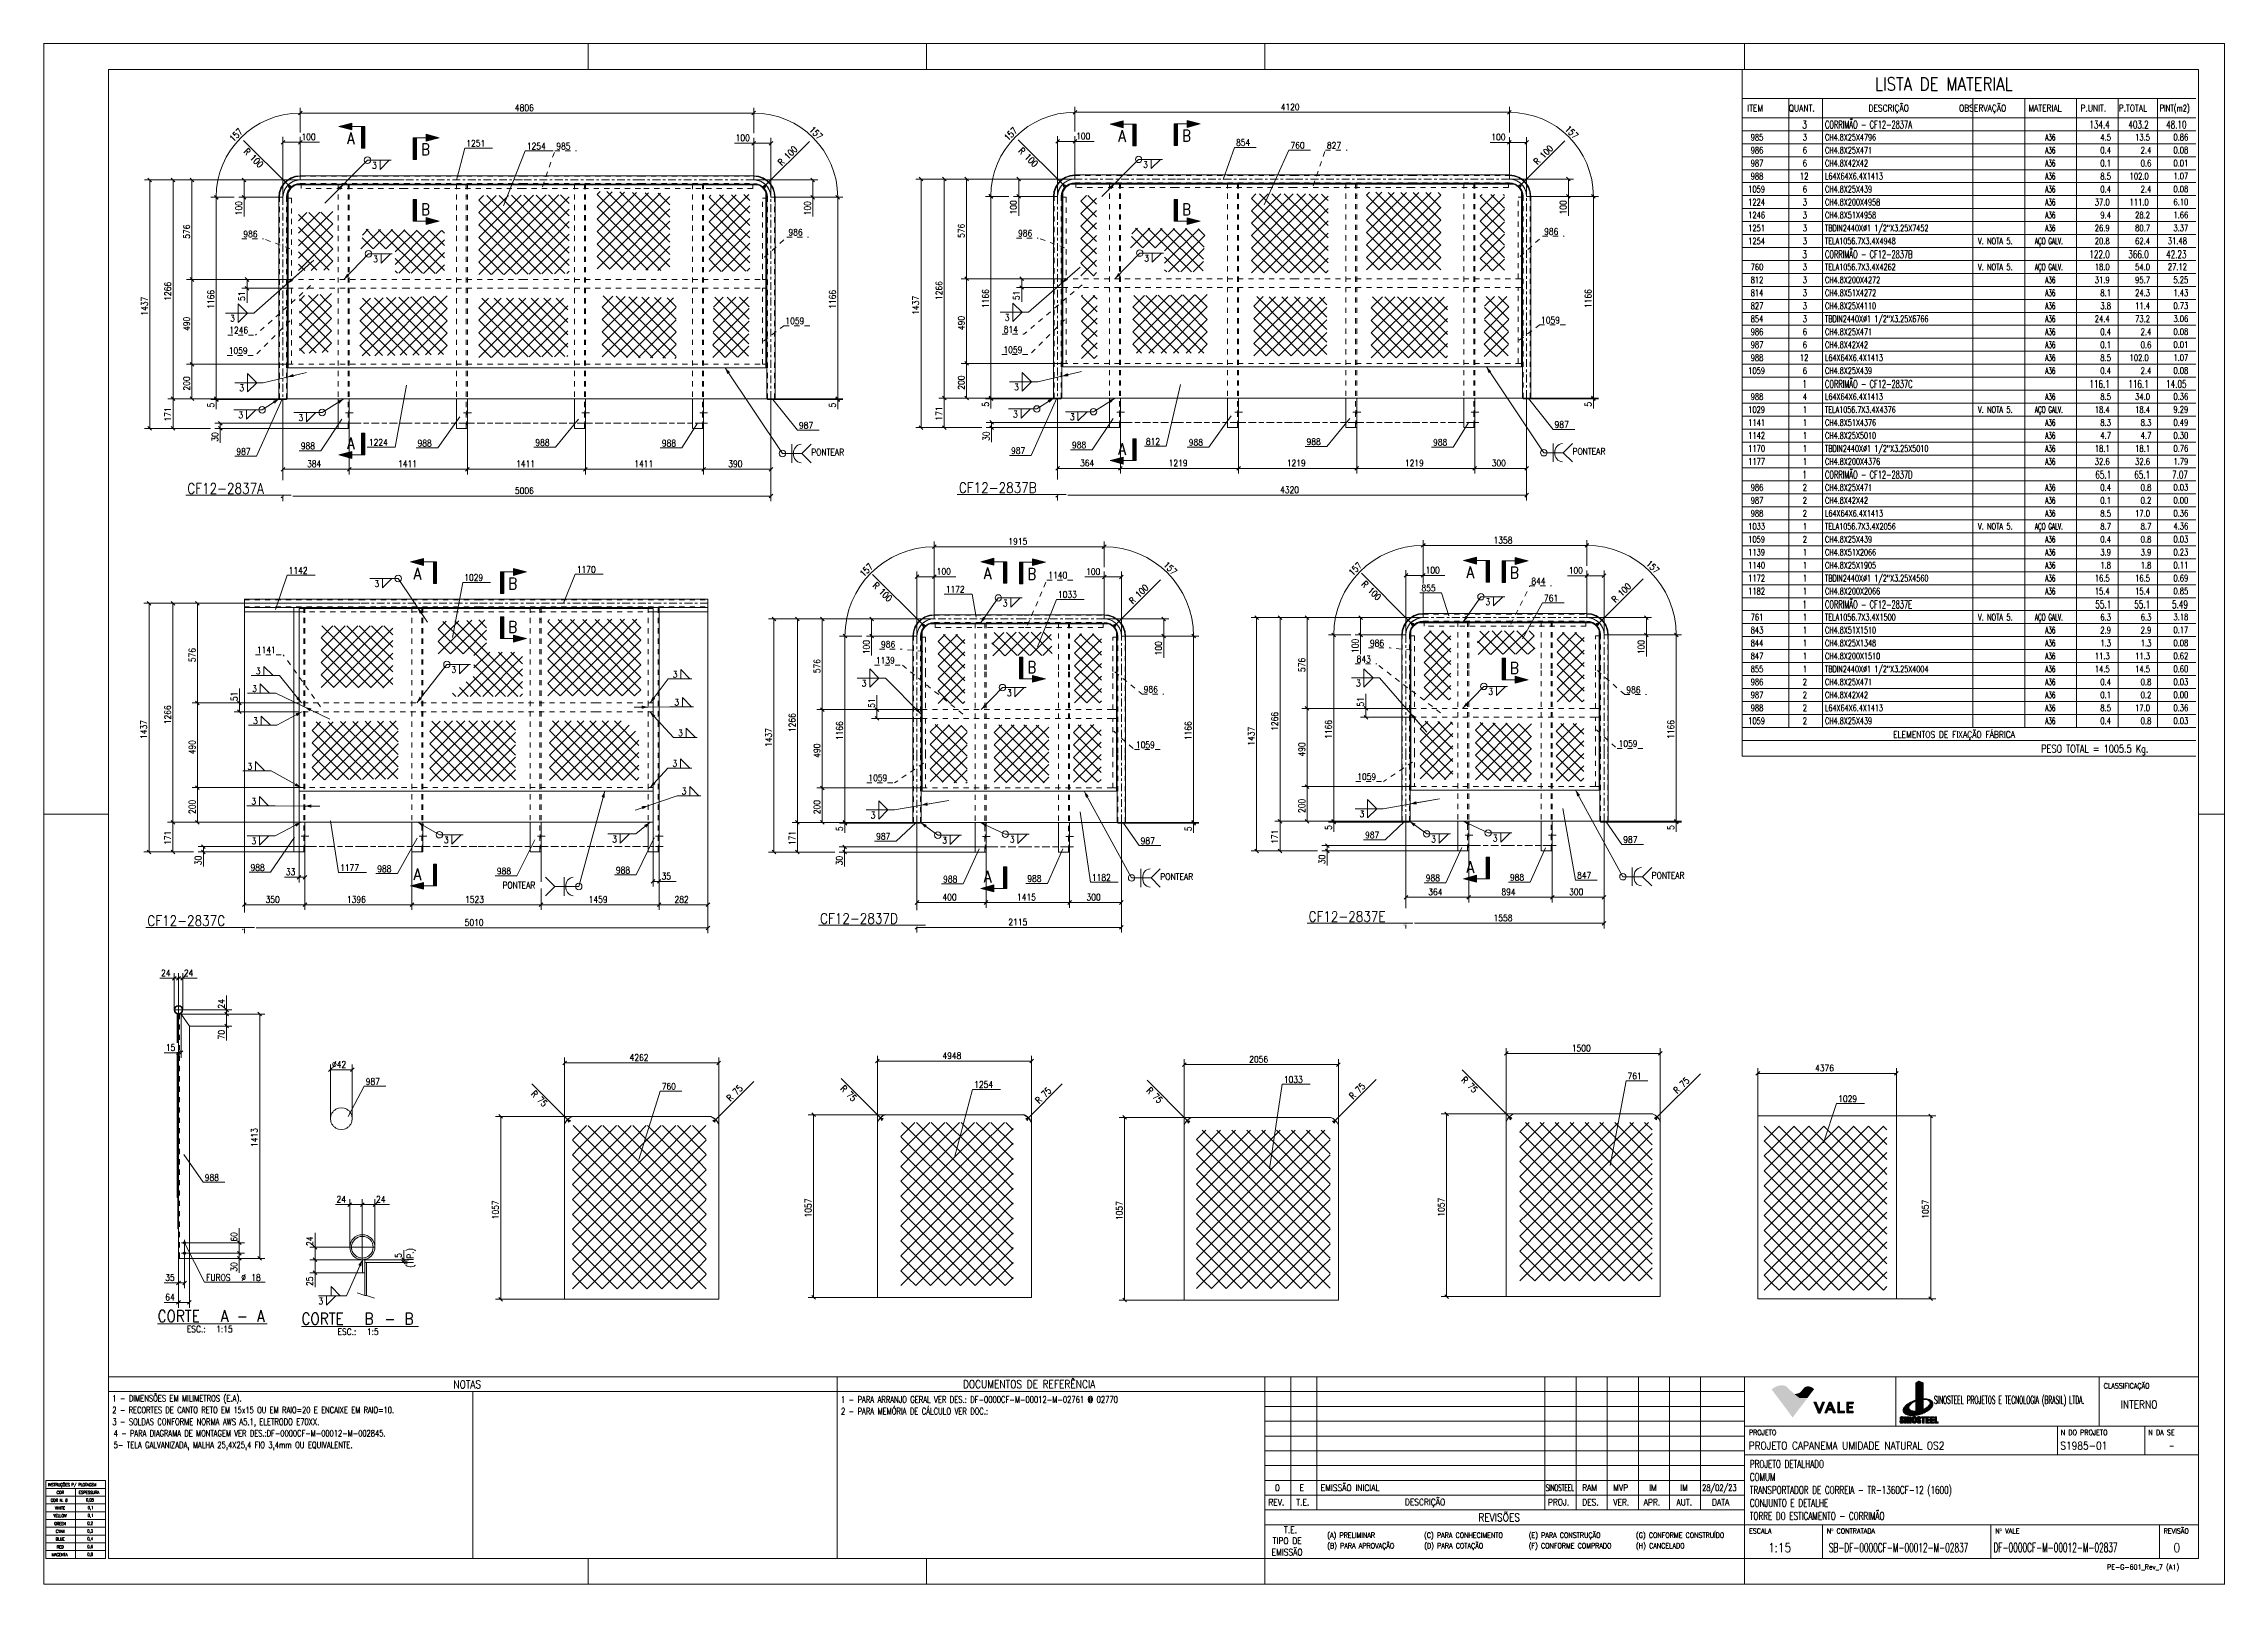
# Model space of a CAD drawing. Header units: millimetres. Extents: x 5 to 846, y 5 to 599.
import ezdxf

# ---------------------------------------------------------------- set-up
doc = ezdxf.new("R2010")
doc.units = ezdxf.units.MM
for name, pattern in [('XKITLINE00', [0]), ('XKITLINE02', [4, 2, -2]), ('XKITLINE03', [6, 3, -1, 1, -1]), ('XKITLINE06', [7, 3, -1, 2, -1])]:
    doc.linetypes.add(name, pattern=pattern)
for name, color, linetype, lineweight in [('Corte', 7, 'Continuous', 0), ('Cota', 4, 'Continuous', 0), ('Marca da peça', 2, 'Continuous', 0), ('Marca do parafuso', 4, 'Continuous', 0), ('Objeto gráfico', 3, 'Continuous', 0), ('Outro tipo de objeto', 7, 'Continuous', 0), ('Parafuso', 3, 'Continuous', 0), ('Peça', 2, 'Continuous', 0), ('Solda', 1, 'Continuous', 0), ('Texto', 7, 'Continuous', 0)]:
    doc.layers.add(name, color=color, linetype=linetype, lineweight=lineweight)
doc.styles.add('ROMANS', font='ROMANS__.TTF')
doc.styles.add('SIMPLEX', font='SIMPLEX_.TTF')

msp = doc.modelspace()

# ---------------------------------------------------------------- texts
at = {"layer": 'Outro tipo de objeto', "color": 5}
for s, height, style, width, p in [('DOCUMENTOS DE REFERÊNCIA', 3, 'SIMPLEX', 0.85, (359.52, 80.68)), ('NOTAS', 3, 'SIMPLEX', 0.85, (163.02, 80.57)), ('PROJETO DETALHADO', 3, 'ROMANS', 0.68, (663, 49.9)), ('TRANSPORTADOR DE CORREIA - TR-1360CF-12 (1600)', 3, 'ROMANS', 0.68, (663, 39.9)), ('COMUM', 3, 'ROMANS', 0.68, (663, 44.9)), ('TORRE DO ESTICAMENTO - CORRIMÃO', 3, 'ROMANS', 0.68, (663, 29.9)), ('CONJUNTO E DETALHE', 3, 'ROMANS', 0.68, (663, 34.9)), ('REVISÕES', 3, 'SIMPLEX', 0.85, (558.29, 29.29)), ('1:15', 3.5, 'ROMANS', 0.85, (670.02, 17.43)), ('SB-DF-0000CF-M-00012-M-02837', 3.5, 'ROMANS', 0.595, (693.44, 17.43)), ('DF-0000CF-M-00012-M-02837', 3.5, 'ROMANS', 0.595, (756.97, 17.46)), ('0', 3.5, 'ROMANS', 0.85, (826.41, 17.43))]:
    msp.add_text(s, height=height, dxfattribs=dict(at, style=style, width=width)).set_placement(p)
at = {"layer": 'Outro tipo de objeto', "color": 3}
for s, height, style, width, p in [('1 - DIMENSÕES EM MILIMETROS (E.A).', 2.5, 'SIMPLEX', 0.765, (31.49, 75.47)), ('1 - PARA ARRANJO GERAL VER DES.: DF-0000CF-M-00012-M-02761 @ 02770', 2.5, 'ROMANS', 0.765, (312.5, 75)), ('CLASSIFICAÇÃO', 2, 'SIMPLEX', 0.85, (799.46, 80.54)), ('2 - RECORTES DE CANTO RETO EM 15x15 OU EM RAIO=20 E ENCAIXE EM RAIO=10.', 2.5, 'SIMPLEX', 0.68, (31.49, 70.97)), ('3 - SOLDAS CONFORME NORMA AWS A5.1, ELETRODO E70XX.', 2.5, 'SIMPLEX', 0.765, (31.49, 66.44)), ('2 - PARA MEMÓRIA DE CÁLCULO VER DOC.: ', 2.5, 'ROMANS', 0.765, (312.5, 70.5)), ('4 - PARA DIAGRAMA DE MONTAGEM VER DES.:DF-0000CF-M-00012-M-002845.', 2.5, 'SIMPLEX', 0.68, (32, 62)), ('5- TELA GALVANIZADA, MALHA 25,4X25,4 FIO 3,4mm OU EQUIVALENTE.', 2.5, 'ROMANS', 0.765, (32, 57.5)), ('PROJETO', 2, 'SIMPLEX', 0.85, (662.66, 62.57)), ('N DO PROJETO', 2, 'SIMPLEX', 0.85, (782.93, 62.57)), ('N DA SE', 2, 'SIMPLEX', 0.85, (816.7, 62.57)), ('0', 2.5, 'ROMANS', 0.85, (479.88, 41)), ('E', 2.5, 'ROMANS', 0.85, (489.38, 41)), ('EMISSÃO INICIAL', 2.5, 'ROMANS', 0.85, (497.5, 41)), ('SINOSTEEL', 2.5, 'ROMANS', 0.51, (584.29, 41)), ('RAM', 2.5, 'ROMANS', 0.85, (598.32, 41)), ('MVP', 2.5, 'ROMANS', 0.85, (610.32, 41)), ('IM', 2.5, 'ROMANS', 0.85, (624.15, 41)), ('IM', 2.5, 'ROMANS', 0.85, (636.15, 41)), ('28/02/23', 2.5, 'ROMANS', 0.68, (644.6, 41)), ('(A) PRELIMINAR', 2, 'SIMPLEX', 0.765, (500.02, 22.95)), ('(C) PARA CONHECIMENTO', 2, 'SIMPLEX', 0.765, (537.36, 22.95)), ('(E) PARA CONSTRUÇÃO', 2, 'SIMPLEX', 0.765, (577.71, 22.95)), ('(G) CONFORME CONSTRUÍDO', 2, 'SIMPLEX', 0.765, (619.09, 22.95)), ('ESCALA', 2, 'SIMPLEX', 0.85, (662.66, 24.57)), ('Nº CONTRATADA', 2, 'SIMPLEX', 0.85, (692.66, 24.57)), ('Nº VALE', 2, 'SIMPLEX', 0.85, (757.68, 24.57)), ('REVISÃO', 2, 'SIMPLEX', 0.85, (822.59, 24.57)), ('(B) PARA APROVAÇÃO', 2, 'SIMPLEX', 0.765, (500.02, 18.89)), ('(D) PARA COTAÇÃO', 2, 'SIMPLEX', 0.765, (537.43, 18.89)), ('(F) CONFORME COMPRADO', 2, 'SIMPLEX', 0.765, (577.71, 18.89)), ('(H) CANCELADO', 2, 'SIMPLEX', 0.765, (619.09, 18.89)), ('PE-G-601_Rev_7 (A1)', 2, 'SIMPLEX', 0.85, (800.75, 10.69))]:
    msp.add_text(s, height=height, dxfattribs=dict(at, style=style, width=width)).set_placement(p)
at = {"layer": 'Outro tipo de objeto', "color": 1}
for s, style, width, p in [('SINOSTEEL PROJETOS E TECNOLOGIA (BRASIL) LTDA.', 'SIMPLEX', 0.450058, (733.98, 74.63)), ('INTERNO', 'SIMPLEX', 0.85, (805.99, 72.85)), ('PROJETO CAPANEMA UMIDADE NATURAL OS2', 'ROMANS', 0.85, (662.52, 57)), ('S1985-01', 'ROMANS', 0.85, (782.74, 57)), ('-', 'ROMANS', 0.51, (824.6, 57))]:
    msp.add_text(s, height=3, dxfattribs=dict(at, style=style, width=width)).set_placement(p)
at = {"layer": 'Outro tipo de objeto', "color": 7, "style": 'ROMANS', "width": 0.765}
for s, height, p in [('INSTRUÇÕES P/ PLOTAGEM', 1.1474, (6.67, 42.84)), ('COR N. 8', 1.147, (7.72, 36.88)), ('WHITE', 1.147, (9.42, 33.88)), ('COR', 1.147, (10.03, 39.88)), ('ESPESSURA', 1.147, (18.58, 39.88)), ('0,05', 1.147, (21.36, 36.99)), ('0,1', 1.147, (22, 33.99)), ('YELLOW', 1.147, (8.76, 30.88)), ('GREEN', 1.147, (9.12, 27.88)), ('CYAN', 1.147, (9.69, 24.88)), ('0,2', 1.147, (21.85, 27.99)), ('0,3', 1.147, (21.85, 24.99)), ('0,1', 1.147, (22, 30.99)), ('MAGENTA', 1.147, (8.14, 15.88)), ('BLUE', 1.147, (9.62, 21.88)), ('RED', 1.147, (10.08, 18.88)), ('0,4', 1.147, (21.83, 21.99)), ('0,6', 1.147, (21.85, 18.99)), ('0,8', 1.147, (21.85, 15.99))]:
    msp.add_text(s, height=height, dxfattribs=at).set_placement(p)
at = {"layer": 'Outro tipo de objeto', "color": 4, "style": 'SIMPLEX', "width": 0.85}
for s, p in [('REV.', (477.31, 35.41)), ('T.E.', (488.09, 35.41)), ('DESCRIÇÃO', (529.94, 35.48)), ('PROJ.', (585.12, 35.41)), ('DES.', (598.31, 35.41)), ('VER.', (610.31, 35.41)), ('APR.', (622.07, 35.41)), ('AUT.', (634.69, 35.41)), ('DATA', (648.42, 35.41)), ('T.E.', (483.34, 24.77)), ('EMISSÃO', (478.58, 16.17)), ('TIPO DE', (479, 20.57))]:
    msp.add_text(s, height=2.5, dxfattribs=at).set_placement(p)

# ---------------------------------------------------------------- blocks, each defined once
blk = doc.blocks.new('*A1')
at = {"layer": 'Peça', "color": 7, "linetype": 'XKITLINE02', "lineweight": 0}
for p, q in [((209.73, 544.85), (213.96, 544.85)), ((209.73, 544.85), (209.73, 462.07)), ((213.54, 544.85), (213.54, 450.65)), ((213.54, 540.18), (213.96, 540.18)), ((213.96, 544.85), (213.96, 462.07))]:
    blk.add_line(p, q, dxfattribs=at)
at = {"layer": 'Peça', "color": 4, "linetype": 'XKITLINE00', "lineweight": 0}
for p, q in [((209.73, 462.07), (209.73, 450.65)), ((213.96, 450.65), (213.96, 462.07)), ((209.73, 450.65), (213.96, 450.65))]:
    blk.add_line(p, q, dxfattribs=at)
blk = doc.blocks.new('*A2')
at = {"layer": 'Peça', "color": 7, "linetype": 'XKITLINE02', "lineweight": 0}
for p, q in [((164.18, 544.85), (168.42, 544.85)), ((164.18, 544.85), (164.18, 462.07)), ((167.99, 544.85), (167.99, 450.65)), ((167.99, 540.18), (168.42, 540.18)), ((168.42, 544.85), (168.42, 462.07))]:
    blk.add_line(p, q, dxfattribs=at)
at = {"layer": 'Peça', "color": 4, "linetype": 'XKITLINE00', "lineweight": 0}
for p, q in [((164.18, 462.07), (164.18, 450.65)), ((168.42, 450.65), (168.42, 462.07)), ((164.18, 450.65), (168.42, 450.65))]:
    blk.add_line(p, q, dxfattribs=at)
blk = doc.blocks.new('*A3')
at = {"layer": 'Peça', "color": 7, "linetype": 'XKITLINE02', "lineweight": 0}
for p, q in [((118.64, 544.85), (122.87, 544.85)), ((118.64, 544.85), (118.64, 462.07)), ((122.45, 544.85), (122.45, 450.65)), ((122.45, 540.18), (122.87, 540.18)), ((122.87, 544.85), (122.87, 462.07))]:
    blk.add_line(p, q, dxfattribs=at)
at = {"layer": 'Peça', "color": 4, "linetype": 'XKITLINE00', "lineweight": 0}
for p, q in [((118.64, 462.07), (118.64, 450.65)), ((122.87, 450.65), (122.87, 462.07)), ((118.64, 450.65), (122.87, 450.65))]:
    blk.add_line(p, q, dxfattribs=at)
blk = doc.blocks.new('*A4')
at = {"layer": 'Peça', "color": 4, "linetype": 'XKITLINE00', "lineweight": 0}
for p, q in [((98.81, 546.26), (100.38, 547.25)), ((100.38, 547.25), (102.13, 547.86)), ((102.13, 547.86), (103.97, 548.07)), ((103.97, 548.07), (144.08, 548.07)), ((144.18, 548.07), (189.63, 548.07)), ((189.73, 548.07), (235.18, 548.07)), ((235.28, 548.07), (278.84, 548.07)), ((278.84, 548.07), (280.68, 547.86)), ((280.68, 547.86), (282.43, 547.25)), ((282.43, 547.25), (284, 546.26)), ((95.69, 539.79), (95.9, 541.63)), ((95.69, 462.07), (95.69, 539.79)), ((95.9, 541.63), (96.51, 543.38)), ((96.51, 543.38), (97.5, 544.95)), ((97.5, 544.95), (98.81, 546.26)), ((98.91, 539.79), (99.04, 540.92)), ((98.91, 539.79), (98.91, 539.46)), ((99.04, 540.92), (99.41, 541.99)), ((99.41, 541.99), (100.02, 542.95)), ((100.02, 542.95), (100.82, 543.75)), ((100.82, 543.75), (101.78, 544.35)), ((101.78, 544.35), (102.84, 544.72)), ((102.84, 544.72), (103.97, 544.85)), ((103.97, 544.85), (104.3, 544.85)), ((278.51, 544.85), (278.84, 544.85)), ((278.84, 544.85), (279.97, 544.72)), ((279.97, 544.72), (281.04, 544.35)), ((281.04, 544.35), (282, 543.75)), ((282, 543.75), (282.8, 542.95)), ((283.4, 541.99), (282.8, 542.95)), ((283.77, 540.92), (283.4, 541.99)), ((283.9, 539.79), (283.77, 540.92)), ((283.9, 539.79), (283.9, 539.46)), ((284, 546.26), (285.31, 544.95)), ((286.3, 543.38), (285.31, 544.95)), ((286.91, 541.63), (286.3, 543.38)), ((287.12, 539.79), (286.91, 541.63)), ((287.12, 462.07), (287.12, 539.79)), ((95.69, 462.07), (98.91, 462.07)), ((283.9, 462.07), (287.12, 462.07))]:
    blk.add_line(p, q, dxfattribs=at)
at = {"layer": 'Peça', "color": 7, "linetype": 'XKITLINE02', "lineweight": 0}
for p, q in [((98.94, 546.09), (100.47, 547.05)), ((100.47, 547.05), (102.18, 547.65)), ((102.18, 547.65), (103.97, 547.85)), ((103.97, 547.85), (144.08, 547.85)), ((144.18, 547.85), (189.63, 547.85)), ((189.73, 547.85), (235.18, 547.85)), ((235.28, 547.85), (278.84, 547.85)), ((278.84, 547.85), (280.64, 547.65)), ((280.64, 547.65), (282.34, 547.05)), ((282.34, 547.05), (283.87, 546.09)), ((95.91, 539.79), (96.11, 541.59)), ((95.91, 462.07), (95.91, 539.79)), ((96.11, 541.59), (96.71, 543.29)), ((96.71, 543.29), (97.67, 544.82)), ((97.67, 544.82), (98.94, 546.09)), ((98.7, 539.79), (98.83, 540.97)), ((98.7, 462.07), (98.7, 539.79)), ((98.83, 540.97), (99.22, 542.08)), ((98.91, 539.46), (98.91, 462.07)), ((99.22, 542.08), (99.85, 543.08)), ((99.85, 543.08), (100.68, 543.92)), ((100.68, 543.92), (101.68, 544.54)), ((101.68, 544.54), (102.8, 544.93)), ((102.8, 544.93), (103.97, 545.07)), ((103.97, 545.07), (144.08, 545.07)), ((104.3, 544.85), (144.08, 544.85)), ((144.18, 545.07), (189.63, 545.07)), ((144.18, 544.85), (189.63, 544.85)), ((189.73, 545.07), (235.18, 545.07)), ((189.73, 544.85), (235.18, 544.85)), ((235.28, 545.07), (278.84, 545.07)), ((235.28, 544.85), (278.51, 544.85)), ((278.84, 545.07), (280.02, 544.93)), ((280.02, 544.93), (281.13, 544.54)), ((281.13, 544.54), (282.13, 543.92)), ((282.13, 543.92), (282.97, 543.08)), ((283.59, 542.08), (282.97, 543.08)), ((283.98, 540.97), (283.59, 542.08)), ((283.87, 546.09), (285.14, 544.82)), ((283.9, 539.46), (283.9, 462.07)), ((284.12, 539.79), (283.98, 540.97)), ((284.12, 462.07), (284.12, 539.79)), ((286.1, 543.29), (285.14, 544.82)), ((286.7, 541.59), (286.1, 543.29)), ((286.9, 539.79), (286.7, 541.59)), ((286.9, 462.07), (286.9, 539.79))]:
    blk.add_line(p, q, dxfattribs=at)
at = {"layer": 'Peça', "color": 7, "linetype": 'XKITLINE03', "lineweight": 0}
for p, q in [((97.47, 541.28), (97.3, 539.79)), ((97.3, 539.79), (97.3, 462.07)), ((97.96, 542.68), (97.47, 541.28)), ((98.76, 543.95), (97.96, 542.68)), ((99.81, 545), (98.76, 543.95)), ((101.08, 545.8), (99.81, 545)), ((102.49, 546.29), (101.08, 545.8)), ((103.97, 546.46), (102.49, 546.29)), ((144.08, 546.46), (103.97, 546.46)), ((189.63, 546.46), (144.18, 546.46)), ((235.18, 546.46), (189.73, 546.46)), ((278.84, 546.46), (235.28, 546.46)), ((280.33, 546.29), (278.84, 546.46)), ((281.74, 545.8), (280.33, 546.29)), ((283, 545), (281.74, 545.8)), ((284.05, 543.95), (283, 545)), ((284.85, 542.68), (284.05, 543.95)), ((285.34, 541.28), (284.85, 542.68)), ((285.51, 539.79), (285.34, 541.28)), ((285.51, 462.07), (285.51, 539.79))]:
    blk.add_line(p, q, dxfattribs=at)
blk = doc.blocks.new('*A5')
at = {"layer": 'Peça', "color": 4, "linetype": 'XKITLINE00', "lineweight": 0}
for p, q in [((144.08, 544.85), (104.3, 544.85)), ((104.3, 544.85), (104.3, 544.52)), ((189.63, 544.85), (144.18, 544.85)), ((235.18, 544.85), (189.73, 544.85)), ((278.51, 544.85), (235.28, 544.85)), ((278.51, 544.85), (278.51, 544.52))]:
    blk.add_line(p, q, dxfattribs=at)
at = {"layer": 'Peça', "color": 7, "linetype": 'XKITLINE02', "lineweight": 0}
for p, q in [((104.3, 544.52), (104.3, 543.18)), ((144.08, 543.18), (104.3, 543.18)), ((189.63, 543.18), (144.18, 543.18)), ((235.18, 543.18), (189.73, 543.18)), ((278.51, 543.18), (235.28, 543.18)), ((278.51, 544.52), (278.51, 543.18))]:
    blk.add_line(p, q, dxfattribs=at)
blk = doc.blocks.new('*A6')
at = {"layer": 'Peça', "color": 4, "linetype": 'XKITLINE00', "lineweight": 0}
for p, q in [((98.91, 508.07), (99.25, 508.07)), ((98.91, 508.07), (98.91, 504.67)), ((98.91, 504.67), (99.25, 504.67)), ((283.57, 508.07), (283.9, 508.07)), ((283.9, 504.67), (283.57, 504.67)), ((283.9, 508.07), (283.9, 504.67))]:
    blk.add_line(p, q, dxfattribs=at)
at = {"layer": 'Peça', "color": 7, "linetype": 'XKITLINE02', "lineweight": 0}
for p, q in [((99.25, 508.07), (144.08, 508.07)), ((99.25, 504.67), (144.08, 504.67)), ((144.18, 508.07), (189.63, 508.07)), ((144.18, 504.67), (189.63, 504.67)), ((189.73, 508.07), (235.18, 508.07)), ((189.73, 504.67), (235.18, 504.67)), ((235.28, 508.07), (283.57, 508.07)), ((235.28, 504.67), (283.57, 504.67))]:
    blk.add_line(p, q, dxfattribs=at)
blk = doc.blocks.new('*A7')
at = {"layer": 'Peça', "color": 4, "linetype": 'XKITLINE00', "lineweight": 0}
for p, q in [((99.25, 541.51), (100.42, 543.35)), ((99.25, 541.51), (99.25, 474.07)), ((100.42, 543.35), (102.25, 544.52)), ((102.25, 544.52), (144.08, 544.52)), ((144.18, 544.52), (189.63, 544.52)), ((189.73, 544.52), (235.18, 544.52)), ((235.28, 544.52), (280.56, 544.52)), ((280.56, 544.52), (281.54, 544.03)), ((282.4, 543.35), (281.54, 544.03)), ((283.08, 542.49), (282.4, 543.35)), ((283.08, 542.49), (283.57, 541.51)), ((283.57, 541.51), (283.57, 474.07)), ((99.25, 474.07), (144.08, 474.07)), ((144.18, 474.07), (189.63, 474.07)), ((189.73, 474.07), (235.18, 474.07)), ((235.28, 474.07), (283.57, 474.07))]:
    blk.add_line(p, q, dxfattribs=at)
at = {"layer": 'Peça', "color": 7, "linetype": 'XKITLINE02', "lineweight": 0}
for p, q in [((281.54, 544.03), (282.4, 543.35)), ((282.4, 543.35), (283.08, 542.49))]:
    blk.add_line(p, q, dxfattribs=at)
blk = doc.blocks.new('*A8')
at = {"layer": 'Peça', "color": 4, "linetype": 'XKITLINE00', "lineweight": 0}
for p, q in [((98.91, 475.4), (99.25, 475.4)), ((98.91, 475.4), (98.91, 462.07)), ((283.9, 475.4), (283.57, 475.4)), ((283.9, 462.07), (283.9, 475.4)), ((98.91, 462.07), (144.08, 462.07)), ((144.18, 462.07), (189.63, 462.07)), ((189.73, 462.07), (235.18, 462.07)), ((235.28, 462.07), (283.9, 462.07))]:
    blk.add_line(p, q, dxfattribs=at)
at = {"layer": 'Peça', "color": 7, "linetype": 'XKITLINE02', "lineweight": 0}
for p, q in [((99.25, 475.4), (144.08, 475.4)), ((144.18, 475.4), (189.63, 475.4)), ((189.73, 475.4), (235.18, 475.4)), ((235.28, 475.4), (283.57, 475.4))]:
    blk.add_line(p, q, dxfattribs=at)
blk = doc.blocks.new('*A9')
at = {"layer": 'Peça', "color": 4, "linetype": 'XKITLINE00', "lineweight": 0}
for p, q in [((98.91, 539.46), (99.25, 539.46)), ((98.91, 539.46), (98.91, 508.07)), ((98.91, 508.07), (99.25, 508.07))]:
    blk.add_line(p, q, dxfattribs=at)
at = {"layer": 'Peça', "color": 7, "linetype": 'XKITLINE02', "lineweight": 0}
for p, q in [((99.25, 539.46), (100.58, 539.46)), ((100.58, 539.46), (100.58, 508.07)), ((99.25, 508.07), (100.58, 508.07))]:
    blk.add_line(p, q, dxfattribs=at)
blk = doc.blocks.new('*A10')
at = {"layer": 'Peça', "color": 4, "linetype": 'XKITLINE00', "lineweight": 0}
for p, q in [((98.91, 504.67), (99.25, 504.67)), ((98.91, 504.67), (98.91, 475.4)), ((98.91, 475.4), (99.25, 475.4))]:
    blk.add_line(p, q, dxfattribs=at)
at = {"layer": 'Peça', "color": 7, "linetype": 'XKITLINE02', "lineweight": 0}
for p, q in [((99.25, 504.67), (100.58, 504.67)), ((100.58, 504.67), (100.58, 475.4)), ((99.25, 475.4), (100.58, 475.4))]:
    blk.add_line(p, q, dxfattribs=at)
blk = doc.blocks.new('*A11')
at = {"layer": 'Peça', "color": 4, "linetype": 'XKITLINE00', "lineweight": 0}
for p, q in [((95.9, 461.75), (95.9, 462.07)), ((98.65, 461.75), (95.9, 461.75)), ((97.3, 462.07), (97.3, 461.75)), ((98.7, 461.75), (98.65, 461.75)), ((98.7, 461.75), (98.7, 462.07))]:
    blk.add_line(p, q, dxfattribs=at)
at = {"layer": 'Peça', "color": 7, "linetype": 'XKITLINE02', "lineweight": 0}
for p, q in [((95.9, 462.07), (98.7, 462.07)), ((98.65, 461.75), (98.7, 461.75))]:
    blk.add_line(p, q, dxfattribs=at)
blk = doc.blocks.new('*A12')
at = {"layer": 'Peça', "color": 7, "linetype": 'XKITLINE02', "lineweight": 0}
for p, q in [((282.23, 508.07), (282.23, 539.46)), ((283.57, 539.46), (282.23, 539.46)), ((283.57, 508.07), (282.23, 508.07))]:
    blk.add_line(p, q, dxfattribs=at)
at = {"layer": 'Peça', "color": 4, "linetype": 'XKITLINE00', "lineweight": 0}
for p, q in [((283.9, 539.46), (283.57, 539.46)), ((283.9, 539.46), (283.9, 508.07)), ((283.9, 508.07), (283.57, 508.07))]:
    blk.add_line(p, q, dxfattribs=at)
blk = doc.blocks.new('*A13')
at = {"layer": 'Parafuso'}
for points in [[(259.51, 456.05), (259.09, 456.05), (259.09, 457.25), (259.51, 457.25)], [(259.51, 452.05), (259.09, 452.05), (259.09, 453.25), (259.51, 453.25)]]:
    blk.add_hatch(color=7, dxfattribs=at).paths.add_polyline_path(points, flags=17)
at = {"layer": 'Parafuso', "color": 7, "linetype": 'XKITLINE00', "lineweight": 0}
for p, q in [((258.08, 456.65), (261.05, 456.65)), ((259.09, 457.25), (259.51, 457.25)), ((259.09, 456.05), (259.51, 456.05)), ((258.08, 452.65), (261.05, 452.65)), ((259.09, 453.25), (259.51, 453.25)), ((259.09, 452.05), (259.51, 452.05))]:
    blk.add_line(p, q, dxfattribs=at)
blk = doc.blocks.new('*A14')
at = {"layer": 'Peça', "color": 4, "linetype": 'XKITLINE00', "lineweight": 0}
for p, q in [((284.11, 461.75), (284.11, 462.07)), ((286.86, 461.75), (284.11, 461.75)), ((285.51, 462.07), (285.51, 461.75)), ((286.91, 461.75), (286.86, 461.75)), ((286.91, 461.75), (286.91, 462.07))]:
    blk.add_line(p, q, dxfattribs=at)
at = {"layer": 'Peça', "color": 7, "linetype": 'XKITLINE02', "lineweight": 0}
for p, q in [((284.11, 462.07), (286.91, 462.07)), ((286.86, 461.75), (286.91, 461.75))]:
    blk.add_line(p, q, dxfattribs=at)
blk = doc.blocks.new('*A15')
at = {"layer": 'Peça', "color": 7, "linetype": 'XKITLINE02', "lineweight": 0}
for p, q in [((282.23, 475.4), (282.23, 504.67)), ((283.57, 504.67), (282.23, 504.67)), ((283.57, 475.4), (282.23, 475.4))]:
    blk.add_line(p, q, dxfattribs=at)
at = {"layer": 'Peça', "color": 4, "linetype": 'XKITLINE00', "lineweight": 0}
for p, q in [((283.9, 504.67), (283.57, 504.67)), ((283.9, 504.67), (283.9, 475.4)), ((283.9, 475.4), (283.57, 475.4))]:
    blk.add_line(p, q, dxfattribs=at)
blk = doc.blocks.new('*A16')
at = {"layer": 'Peça', "color": 7, "linetype": 'XKITLINE02', "lineweight": 0}
for p, q in [((255.28, 544.85), (259.51, 544.85)), ((255.28, 544.85), (255.28, 462.07)), ((259.09, 544.85), (259.09, 450.65)), ((259.09, 540.18), (259.51, 540.18)), ((259.51, 544.85), (259.51, 462.07))]:
    blk.add_line(p, q, dxfattribs=at)
at = {"layer": 'Peça', "color": 4, "linetype": 'XKITLINE00', "lineweight": 0}
for p, q in [((255.28, 462.07), (255.28, 450.65)), ((259.51, 450.65), (259.51, 462.07)), ((255.28, 450.65), (259.51, 450.65))]:
    blk.add_line(p, q, dxfattribs=at)
blk = doc.blocks.new('*A17')
at = {"layer": 'Parafuso'}
for points in [[(213.96, 456.05), (213.54, 456.05), (213.54, 457.25), (213.96, 457.25)], [(213.96, 452.05), (213.54, 452.05), (213.54, 453.25), (213.96, 453.25)]]:
    blk.add_hatch(color=7, dxfattribs=at).paths.add_polyline_path(points, flags=17)
at = {"layer": 'Parafuso', "color": 7, "linetype": 'XKITLINE00', "lineweight": 0}
for p, q in [((212.54, 456.65), (215.5, 456.65)), ((213.54, 457.25), (213.96, 457.25)), ((213.54, 456.05), (213.96, 456.05)), ((212.54, 452.65), (215.5, 452.65)), ((213.54, 453.25), (213.96, 453.25)), ((213.54, 452.05), (213.96, 452.05))]:
    blk.add_line(p, q, dxfattribs=at)
blk = doc.blocks.new('*A18')
at = {"layer": 'Parafuso'}
for points in [[(168.42, 456.05), (167.99, 456.05), (167.99, 457.25), (168.42, 457.25)], [(168.42, 452.05), (167.99, 452.05), (167.99, 453.25), (168.42, 453.25)]]:
    blk.add_hatch(color=7, dxfattribs=at).paths.add_polyline_path(points, flags=17)
at = {"layer": 'Parafuso', "color": 7, "linetype": 'XKITLINE00', "lineweight": 0}
for p, q in [((166.99, 456.65), (169.95, 456.65)), ((167.99, 457.25), (168.42, 457.25)), ((167.99, 456.05), (168.42, 456.05)), ((166.99, 452.65), (169.95, 452.65)), ((167.99, 453.25), (168.42, 453.25)), ((167.99, 452.05), (168.42, 452.05))]:
    blk.add_line(p, q, dxfattribs=at)
blk = doc.blocks.new('*A19')
at = {"layer": 'Parafuso'}
for points in [[(122.87, 456.05), (122.45, 456.05), (122.45, 457.25), (122.87, 457.25)], [(122.87, 452.05), (122.45, 452.05), (122.45, 453.25), (122.87, 453.25)]]:
    blk.add_hatch(color=7, dxfattribs=at).paths.add_polyline_path(points, flags=17)
at = {"layer": 'Parafuso', "color": 7, "linetype": 'XKITLINE00', "lineweight": 0}
for p, q in [((121.44, 456.65), (124.41, 456.65)), ((122.45, 457.25), (122.87, 457.25)), ((122.45, 456.05), (122.87, 456.05)), ((121.44, 452.65), (124.41, 452.65)), ((122.45, 453.25), (122.87, 453.25)), ((122.45, 452.05), (122.87, 452.05))]:
    blk.add_line(p, q, dxfattribs=at)
blk = doc.blocks.new('*A20')
at = {"layer": 'Peça', "color": 4, "linetype": 'XKITLINE00', "lineweight": 0}
for p, q in [((328.58, 185.6), (327.72, 184.91)), ((329.56, 186.08), (328.58, 185.6)), ((356.23, 186.08), (329.56, 186.08)), ((382.99, 186.08), (356.33, 186.08)), ((384.83, 184.91), (382.99, 186.08)), ((327.04, 184.06), (326.55, 183.08)), ((326.55, 115.64), (326.55, 183.08)), ((327.72, 184.91), (327.04, 184.06)), ((386, 183.08), (384.83, 184.91)), ((386, 115.64), (386, 183.08)), ((356.23, 115.64), (326.55, 115.64)), ((386, 115.64), (356.33, 115.64))]:
    blk.add_line(p, q, dxfattribs=at)
at = {"layer": 'Peça', "color": 7, "linetype": 'XKITLINE02', "lineweight": 0}
for p, q in [((327.72, 184.91), (328.58, 185.6)), ((327.04, 184.06), (327.72, 184.91))]:
    blk.add_line(p, q, dxfattribs=at)
blk = doc.blocks.new('*A21')
at = {"layer": 'Parafuso'}
for points in [[(420.29, 456.36), (419.86, 456.36), (419.86, 457.56), (420.29, 457.56)], [(420.29, 452.36), (419.86, 452.36), (419.86, 453.56), (420.29, 453.56)]]:
    blk.add_hatch(color=7, dxfattribs=at).paths.add_polyline_path(points, flags=17)
at = {"layer": 'Parafuso', "color": 7, "linetype": 'XKITLINE00', "lineweight": 0}
for p, q in [((418.86, 456.96), (421.82, 456.96)), ((419.86, 457.56), (420.29, 457.56)), ((419.86, 456.36), (420.29, 456.36)), ((418.86, 452.96), (421.82, 452.96)), ((419.86, 453.56), (420.29, 453.56)), ((419.86, 452.36), (420.29, 452.36))]:
    blk.add_line(p, q, dxfattribs=at)
blk = doc.blocks.new('*A22')
at = {"layer": 'Parafuso'}
for points in [[(465.83, 456.36), (465.41, 456.36), (465.41, 457.56), (465.83, 457.56)], [(465.83, 452.36), (465.41, 452.36), (465.41, 453.56), (465.83, 453.56)]]:
    blk.add_hatch(color=7, dxfattribs=at).paths.add_polyline_path(points, flags=17)
at = {"layer": 'Parafuso', "color": 7, "linetype": 'XKITLINE00', "lineweight": 0}
for p, q in [((464.41, 456.96), (467.37, 456.96)), ((465.41, 457.56), (465.83, 457.56)), ((465.41, 456.36), (465.83, 456.36)), ((464.41, 452.96), (467.37, 452.96)), ((465.41, 453.56), (465.83, 453.56)), ((465.41, 452.36), (465.83, 452.36))]:
    blk.add_line(p, q, dxfattribs=at)
blk = doc.blocks.new('*A23')
at = {"layer": 'Parafuso'}
for points in [[(511.38, 456.36), (510.96, 456.36), (510.96, 457.56), (511.38, 457.56)], [(511.38, 452.36), (510.96, 452.36), (510.96, 453.56), (511.38, 453.56)]]:
    blk.add_hatch(color=7, dxfattribs=at).paths.add_polyline_path(points, flags=17)
at = {"layer": 'Parafuso', "color": 7, "linetype": 'XKITLINE00', "lineweight": 0}
for p, q in [((509.95, 456.96), (512.92, 456.96)), ((510.96, 457.56), (511.38, 457.56)), ((510.96, 456.36), (511.38, 456.36)), ((509.95, 452.96), (512.92, 452.96)), ((510.96, 453.56), (511.38, 453.56)), ((510.96, 452.36), (511.38, 452.36))]:
    blk.add_line(p, q, dxfattribs=at)
blk = doc.blocks.new('*A24')
at = {"layer": 'Peça', "color": 7, "linetype": 'XKITLINE02', "lineweight": 0}
for p, q in [((552.69, 545.16), (556.93, 545.16)), ((552.69, 545.16), (552.69, 462.38)), ((556.5, 545.16), (556.5, 450.96)), ((556.5, 540.5), (556.93, 540.5)), ((556.93, 545.16), (556.93, 462.38))]:
    blk.add_line(p, q, dxfattribs=at)
at = {"layer": 'Peça', "color": 4, "linetype": 'XKITLINE00', "lineweight": 0}
for p, q in [((552.69, 462.38), (552.69, 450.96)), ((556.93, 450.96), (556.93, 462.38)), ((552.69, 450.96), (556.93, 450.96))]:
    blk.add_line(p, q, dxfattribs=at)
blk = doc.blocks.new('*A25')
at = {"layer": 'Peça', "color": 7, "linetype": 'XKITLINE02', "lineweight": 0}
for p, q in [((573.65, 475.72), (573.65, 504.98)), ((574.98, 504.98), (573.65, 504.98)), ((574.98, 475.72), (573.65, 475.72))]:
    blk.add_line(p, q, dxfattribs=at)
at = {"layer": 'Peça', "color": 4, "linetype": 'XKITLINE00', "lineweight": 0}
for p, q in [((575.32, 504.98), (574.98, 504.98)), ((575.32, 504.98), (575.32, 475.72)), ((575.32, 475.72), (574.98, 475.72))]:
    blk.add_line(p, q, dxfattribs=at)
blk = doc.blocks.new('*A26')
at = {"layer": 'Peça', "color": 4, "linetype": 'XKITLINE00', "lineweight": 0}
for p, q in [((575.53, 462.07), (575.53, 462.38)), ((578.28, 462.07), (575.53, 462.07)), ((576.93, 462.38), (576.93, 462.07)), ((578.33, 462.07), (578.28, 462.07)), ((578.33, 462.07), (578.33, 462.38))]:
    blk.add_line(p, q, dxfattribs=at)
at = {"layer": 'Peça', "color": 7, "linetype": 'XKITLINE02', "lineweight": 0}
for p, q in [((575.53, 462.38), (578.33, 462.38)), ((578.28, 462.07), (578.33, 462.07))]:
    blk.add_line(p, q, dxfattribs=at)
blk = doc.blocks.new('*A27')
at = {"layer": 'Parafuso'}
for points in [[(556.93, 456.36), (556.5, 456.36), (556.5, 457.56), (556.93, 457.56)], [(556.93, 452.36), (556.5, 452.36), (556.5, 453.56), (556.93, 453.56)]]:
    blk.add_hatch(color=7, dxfattribs=at).paths.add_polyline_path(points, flags=17)
at = {"layer": 'Parafuso', "color": 7, "linetype": 'XKITLINE00', "lineweight": 0}
for p, q in [((555.5, 456.96), (558.46, 456.96)), ((556.5, 457.56), (556.93, 457.56)), ((556.5, 456.36), (556.93, 456.36)), ((555.5, 452.96), (558.46, 452.96)), ((556.5, 453.56), (556.93, 453.56)), ((556.5, 452.36), (556.93, 452.36))]:
    blk.add_line(p, q, dxfattribs=at)
blk = doc.blocks.new('*A28')
at = {"layer": 'Peça', "color": 7, "linetype": 'XKITLINE02', "lineweight": 0}
for p, q in [((573.65, 508.38), (573.65, 539.77)), ((574.98, 539.77), (573.65, 539.77)), ((574.98, 508.38), (573.65, 508.38))]:
    blk.add_line(p, q, dxfattribs=at)
at = {"layer": 'Peça', "color": 4, "linetype": 'XKITLINE00', "lineweight": 0}
for p, q in [((575.32, 539.77), (574.98, 539.77)), ((575.32, 539.77), (575.32, 508.38)), ((575.32, 508.38), (574.98, 508.38))]:
    blk.add_line(p, q, dxfattribs=at)
blk = doc.blocks.new('*A29')
at = {"layer": 'Peça', "color": 4, "linetype": 'XKITLINE00', "lineweight": 0}
for p, q in [((394.65, 462.07), (394.65, 462.38)), ((397.41, 462.07), (394.65, 462.07)), ((396.05, 462.38), (396.05, 462.07)), ((397.45, 462.07), (397.41, 462.07)), ((397.45, 462.07), (397.45, 462.38))]:
    blk.add_line(p, q, dxfattribs=at)
at = {"layer": 'Peça', "color": 7, "linetype": 'XKITLINE02', "lineweight": 0}
for p, q in [((394.65, 462.38), (397.45, 462.38)), ((397.41, 462.07), (397.45, 462.07))]:
    blk.add_line(p, q, dxfattribs=at)
blk = doc.blocks.new('*A30')
at = {"layer": 'Peça', "color": 4, "linetype": 'XKITLINE00', "lineweight": 0}
for p, q in [((397.66, 504.98), (398, 504.98)), ((397.66, 504.98), (397.66, 475.72)), ((397.66, 475.72), (398, 475.72))]:
    blk.add_line(p, q, dxfattribs=at)
at = {"layer": 'Peça', "color": 7, "linetype": 'XKITLINE02', "lineweight": 0}
for p, q in [((398, 504.98), (399.33, 504.98)), ((399.33, 504.98), (399.33, 475.72)), ((398, 475.72), (399.33, 475.72))]:
    blk.add_line(p, q, dxfattribs=at)
blk = doc.blocks.new('*A31')
at = {"layer": 'Peça', "color": 4, "linetype": 'XKITLINE00', "lineweight": 0}
for p, q in [((397.66, 539.77), (398, 539.77)), ((397.66, 539.77), (397.66, 508.38)), ((397.66, 508.38), (398, 508.38))]:
    blk.add_line(p, q, dxfattribs=at)
at = {"layer": 'Peça', "color": 7, "linetype": 'XKITLINE02', "lineweight": 0}
for p, q in [((398, 539.77), (399.33, 539.77)), ((399.33, 539.77), (399.33, 508.38)), ((398, 508.38), (399.33, 508.38))]:
    blk.add_line(p, q, dxfattribs=at)
blk = doc.blocks.new('*A32')
at = {"layer": 'Peça', "color": 4, "linetype": 'XKITLINE00', "lineweight": 0}
for p, q in [((397.66, 475.72), (398, 475.72)), ((397.66, 475.72), (397.66, 462.38)), ((575.32, 475.72), (574.98, 475.72)), ((575.32, 462.38), (575.32, 475.72)), ((397.66, 462.38), (441.5, 462.38)), ((441.6, 462.38), (487.05, 462.38)), ((487.15, 462.38), (532.59, 462.38)), ((532.69, 462.38), (575.32, 462.38))]:
    blk.add_line(p, q, dxfattribs=at)
at = {"layer": 'Peça', "color": 7, "linetype": 'XKITLINE02', "lineweight": 0}
for p, q in [((398, 475.72), (441.5, 475.72)), ((441.6, 475.72), (487.05, 475.72)), ((487.15, 475.72), (532.59, 475.72)), ((532.69, 475.72), (574.98, 475.72))]:
    blk.add_line(p, q, dxfattribs=at)
blk = doc.blocks.new('*A33')
at = {"layer": 'Peça', "color": 4, "linetype": 'XKITLINE00', "lineweight": 0}
for p, q in [((398, 541.82), (399.17, 543.66)), ((398, 541.82), (398, 474.38)), ((399.17, 543.66), (401, 544.83)), ((401, 544.83), (441.5, 544.83)), ((441.6, 544.83), (487.05, 544.83)), ((487.15, 544.83), (532.59, 544.83)), ((532.69, 544.83), (571.98, 544.83)), ((571.98, 544.83), (572.96, 544.35)), ((573.81, 543.66), (572.96, 544.35)), ((574.5, 542.8), (573.81, 543.66)), ((574.5, 542.8), (574.98, 541.82)), ((574.98, 541.82), (574.98, 474.38)), ((398, 474.38), (441.5, 474.38)), ((441.6, 474.38), (487.05, 474.38)), ((487.15, 474.38), (532.59, 474.38)), ((532.69, 474.38), (574.98, 474.38))]:
    blk.add_line(p, q, dxfattribs=at)
at = {"layer": 'Peça', "color": 7, "linetype": 'XKITLINE02', "lineweight": 0}
for p, q in [((572.96, 544.35), (573.81, 543.66)), ((573.81, 543.66), (574.5, 542.8))]:
    blk.add_line(p, q, dxfattribs=at)
blk = doc.blocks.new('*A34')
at = {"layer": 'Peça', "color": 4, "linetype": 'XKITLINE00', "lineweight": 0}
for p, q in [((397.66, 508.38), (398, 508.38)), ((397.66, 508.38), (397.66, 504.98)), ((397.66, 504.98), (398, 504.98)), ((574.98, 508.38), (575.32, 508.38)), ((575.32, 504.98), (574.98, 504.98)), ((575.32, 508.38), (575.32, 504.98))]:
    blk.add_line(p, q, dxfattribs=at)
at = {"layer": 'Peça', "color": 7, "linetype": 'XKITLINE02', "lineweight": 0}
for p, q in [((398, 508.38), (441.5, 508.38)), ((398, 504.98), (441.5, 504.98)), ((441.6, 508.38), (487.05, 508.38)), ((441.6, 504.98), (487.05, 504.98)), ((487.15, 508.38), (532.59, 508.38)), ((487.15, 504.98), (532.59, 504.98)), ((532.69, 508.38), (574.98, 508.38)), ((532.69, 504.98), (574.98, 504.98))]:
    blk.add_line(p, q, dxfattribs=at)
blk = doc.blocks.new('*A35')
at = {"layer": 'Peça', "color": 4, "linetype": 'XKITLINE00', "lineweight": 0}
for p, q in [((441.5, 545.16), (403.05, 545.16)), ((403.05, 545.16), (403.05, 544.83)), ((487.05, 545.16), (441.6, 545.16)), ((532.59, 545.16), (487.15, 545.16)), ((569.93, 545.16), (532.69, 545.16)), ((569.93, 545.16), (569.93, 544.83))]:
    blk.add_line(p, q, dxfattribs=at)
at = {"layer": 'Peça', "color": 7, "linetype": 'XKITLINE02', "lineweight": 0}
for p, q in [((403.05, 544.83), (403.05, 543.5)), ((441.5, 543.5), (403.05, 543.5)), ((487.05, 543.5), (441.6, 543.5)), ((532.59, 543.5), (487.15, 543.5)), ((569.93, 543.5), (532.69, 543.5)), ((569.93, 544.83), (569.93, 543.5))]:
    blk.add_line(p, q, dxfattribs=at)
blk = doc.blocks.new('*A36')
at = {"layer": 'Peça', "color": 4, "linetype": 'XKITLINE00', "lineweight": 0}
for p, q in [((397.56, 546.58), (399.13, 547.56)), ((399.13, 547.56), (400.88, 548.18)), ((400.88, 548.18), (402.72, 548.38)), ((402.72, 548.38), (441.5, 548.38)), ((441.6, 548.38), (487.05, 548.38)), ((487.15, 548.38), (532.59, 548.38)), ((532.69, 548.38), (570.26, 548.38)), ((570.26, 548.38), (572.1, 548.18)), ((572.1, 548.18), (573.85, 547.56)), ((573.85, 547.56), (575.42, 546.58)), ((394.44, 540.11), (394.65, 541.95)), ((394.44, 462.38), (394.44, 540.11)), ((394.65, 541.95), (395.26, 543.7)), ((395.26, 543.7), (396.25, 545.27)), ((396.25, 545.27), (397.56, 546.58)), ((397.66, 540.11), (397.79, 541.23)), ((397.66, 540.11), (397.66, 539.77)), ((397.79, 541.23), (398.16, 542.3)), ((398.16, 542.3), (398.77, 543.26)), ((398.77, 543.26), (399.57, 544.06)), ((399.57, 544.06), (400.53, 544.66)), ((400.53, 544.66), (401.59, 545.04)), ((401.59, 545.04), (402.72, 545.16)), ((402.72, 545.16), (403.05, 545.16)), ((569.93, 545.16), (570.26, 545.16)), ((570.26, 545.16), (571.39, 545.04)), ((571.39, 545.04), (572.45, 544.66)), ((572.45, 544.66), (573.41, 544.06)), ((573.41, 544.06), (574.21, 543.26)), ((574.82, 542.3), (574.21, 543.26)), ((575.19, 541.23), (574.82, 542.3)), ((575.32, 540.11), (575.19, 541.23)), ((575.32, 540.11), (575.32, 539.77)), ((575.42, 546.58), (576.73, 545.27)), ((577.72, 543.7), (576.73, 545.27)), ((578.33, 541.95), (577.72, 543.7)), ((578.54, 540.11), (578.33, 541.95)), ((578.54, 462.38), (578.54, 540.11)), ((394.44, 462.38), (397.66, 462.38)), ((575.32, 462.38), (578.54, 462.38))]:
    blk.add_line(p, q, dxfattribs=at)
at = {"layer": 'Peça', "color": 7, "linetype": 'XKITLINE02', "lineweight": 0}
for p, q in [((397.69, 546.41), (399.22, 547.37)), ((399.22, 547.37), (400.93, 547.96)), ((400.93, 547.96), (402.72, 548.17)), ((402.72, 548.17), (441.5, 548.17)), ((441.6, 548.17), (487.05, 548.17)), ((487.15, 548.17), (532.59, 548.17)), ((532.69, 548.17), (570.26, 548.17)), ((570.26, 548.17), (572.05, 547.96)), ((572.05, 547.96), (573.76, 547.37)), ((573.76, 547.37), (575.29, 546.41)), ((394.66, 540.11), (394.86, 541.9)), ((394.66, 462.38), (394.66, 540.11)), ((394.86, 541.9), (395.46, 543.6)), ((395.46, 543.6), (396.42, 545.13)), ((396.42, 545.13), (397.69, 546.41)), ((397.45, 540.11), (397.58, 541.28)), ((397.45, 462.38), (397.45, 540.11)), ((397.58, 541.28), (397.97, 542.39)), ((397.66, 539.77), (397.66, 462.38)), ((397.97, 542.39), (398.6, 543.39)), ((398.6, 543.39), (399.43, 544.23)), ((399.43, 544.23), (400.43, 544.86)), ((400.43, 544.86), (401.55, 545.25)), ((401.55, 545.25), (402.72, 545.38)), ((402.72, 545.38), (441.5, 545.38)), ((403.05, 545.16), (441.5, 545.16)), ((441.6, 545.38), (487.05, 545.38)), ((441.6, 545.16), (487.05, 545.16)), ((487.15, 545.38), (532.59, 545.38)), ((487.15, 545.16), (532.59, 545.16)), ((532.69, 545.38), (570.26, 545.38)), ((532.69, 545.16), (569.93, 545.16)), ((570.26, 545.38), (571.43, 545.25)), ((571.43, 545.25), (572.55, 544.86)), ((572.55, 544.86), (573.55, 544.23)), ((573.55, 544.23), (574.38, 543.39)), ((575.01, 542.39), (574.38, 543.39)), ((575.4, 541.28), (575.01, 542.39)), ((575.29, 546.41), (576.56, 545.13)), ((575.32, 539.77), (575.32, 462.38)), ((575.53, 540.11), (575.4, 541.28)), ((575.53, 462.38), (575.53, 540.11)), ((577.52, 543.6), (576.56, 545.13)), ((578.12, 541.9), (577.52, 543.6)), ((578.32, 540.11), (578.12, 541.9)), ((578.32, 462.38), (578.32, 540.11))]:
    blk.add_line(p, q, dxfattribs=at)
at = {"layer": 'Peça', "color": 7, "linetype": 'XKITLINE03', "lineweight": 0}
for p, q in [((402.72, 546.77), (401.24, 546.61)), ((441.5, 546.77), (402.72, 546.77)), ((487.05, 546.77), (441.6, 546.77)), ((532.59, 546.77), (487.15, 546.77)), ((570.26, 546.77), (532.69, 546.77)), ((571.74, 546.61), (570.26, 546.77)), ((396.22, 541.59), (396.05, 540.11)), ((396.05, 540.11), (396.05, 462.38)), ((396.71, 543), (396.22, 541.59)), ((397.51, 544.26), (396.71, 543)), ((398.56, 545.32), (397.51, 544.26)), ((399.83, 546.11), (398.56, 545.32)), ((401.24, 546.61), (399.83, 546.11)), ((573.15, 546.11), (571.74, 546.61)), ((574.42, 545.32), (573.15, 546.11)), ((575.47, 544.26), (574.42, 545.32)), ((576.27, 543), (575.47, 544.26)), ((576.76, 541.59), (576.27, 543)), ((576.93, 540.11), (576.76, 541.59)), ((576.93, 462.38), (576.93, 540.11))]:
    blk.add_line(p, q, dxfattribs=at)
blk = doc.blocks.new('*A37')
at = {"layer": 'Peça', "color": 7, "linetype": 'XKITLINE02', "lineweight": 0}
for p, q in [((416.05, 545.16), (420.29, 545.16)), ((416.05, 545.16), (416.05, 462.38)), ((419.86, 545.16), (419.86, 450.96)), ((419.86, 540.5), (420.29, 540.5)), ((420.29, 545.16), (420.29, 462.38))]:
    blk.add_line(p, q, dxfattribs=at)
at = {"layer": 'Peça', "color": 4, "linetype": 'XKITLINE00', "lineweight": 0}
for p, q in [((416.05, 462.38), (416.05, 450.96)), ((420.29, 450.96), (420.29, 462.38)), ((416.05, 450.96), (420.29, 450.96))]:
    blk.add_line(p, q, dxfattribs=at)
blk = doc.blocks.new('*A38')
at = {"layer": 'Peça', "color": 7, "linetype": 'XKITLINE02', "lineweight": 0}
for p, q in [((461.6, 545.16), (465.83, 545.16)), ((461.6, 545.16), (461.6, 462.38)), ((465.41, 545.16), (465.41, 450.96)), ((465.41, 540.5), (465.83, 540.5)), ((465.83, 545.16), (465.83, 462.38))]:
    blk.add_line(p, q, dxfattribs=at)
at = {"layer": 'Peça', "color": 4, "linetype": 'XKITLINE00', "lineweight": 0}
for p, q in [((461.6, 462.38), (461.6, 450.96)), ((465.83, 450.96), (465.83, 462.38)), ((461.6, 450.96), (465.83, 450.96))]:
    blk.add_line(p, q, dxfattribs=at)
blk = doc.blocks.new('*A39')
at = {"layer": 'Peça', "color": 7, "linetype": 'XKITLINE02', "lineweight": 0}
for p, q in [((507.15, 545.16), (511.38, 545.16)), ((507.15, 545.16), (507.15, 462.38)), ((510.96, 545.16), (510.96, 450.96)), ((510.96, 540.5), (511.38, 540.5)), ((511.38, 545.16), (511.38, 462.38))]:
    blk.add_line(p, q, dxfattribs=at)
at = {"layer": 'Peça', "color": 4, "linetype": 'XKITLINE00', "lineweight": 0}
for p, q in [((507.15, 462.38), (507.15, 450.96)), ((511.38, 450.96), (511.38, 462.38)), ((507.15, 450.96), (511.38, 450.96))]:
    blk.add_line(p, q, dxfattribs=at)
blk = doc.blocks.new('*A40')
at = {"layer": 'Peça', "color": 4, "linetype": 'XKITLINE00', "lineweight": 0}
for radius, start, end in [(1.61, 22.5, 202.5), (1.61, 202.5, 22.5), (1.39, 337.5, 157.5), (1.39, 157.5, 337.5)]:
    blk.add_arc((57.02, 226.5), radius, start, end, dxfattribs=at)
blk = doc.blocks.new('*A41')
at = {"layer": 'Peça', "color": 4, "linetype": 'XKITLINE00', "lineweight": 0}
for p, q in [((56.7, 224.89), (57.02, 224.89)), ((56.7, 223.22), (56.7, 224.89)), ((57.02, 223.22), (56.7, 223.22)), ((57.02, 224.89), (57.02, 223.22))]:
    blk.add_line(p, q, dxfattribs=at)
blk = doc.blocks.new('*A42')
at = {"layer": 'Peça', "color": 4, "linetype": 'XKITLINE00', "lineweight": 0}
for p, q in [((57.02, 224.89), (57.02, 130.69)), ((58.02, 224.89), (57.02, 224.89)), ((61.25, 220.22), (58.02, 224.89)), ((61.25, 130.69), (61.25, 220.22)), ((57.02, 130.69), (61.25, 130.69))]:
    blk.add_line(p, q, dxfattribs=at)
at = {"layer": 'Peça', "color": 7, "linetype": 'XKITLINE02', "lineweight": 0}
blk.add_line((57.44, 224.89), (57.44, 130.69), dxfattribs=at)
blk = doc.blocks.new('*A43')
at = {"layer": 'Parafuso'}
for points in [[(59.38, 137.28), (59.41, 137.28), (59.44, 137.28), (59.47, 137.27), (59.5, 137.27), (59.53, 137.26), (59.56, 137.25), (59.58, 137.24), (59.61, 137.23), (59.64, 137.21), (59.66, 137.2), (59.69, 137.18), (59.71, 137.17), (59.74, 137.15), (59.76, 137.13), (59.78, 137.11), (59.8, 137.09), (59.82, 137.07), (59.84, 137.04), (59.85, 137.02), (59.87, 136.99), (59.88, 136.97), (59.9, 136.94), (59.91, 136.91), (59.92, 136.89), (59.93, 136.86), (59.94, 136.83), (59.94, 136.8), (59.95, 136.77), (59.95, 136.74), (59.95, 136.71), (59.95, 136.69), (59.95, 136.66), (59.95, 136.63), (59.95, 136.6), (59.94, 136.57), (59.94, 136.54), (59.93, 136.51), (59.92, 136.48), (59.91, 136.46), (59.9, 136.43), (59.88, 136.4), (59.87, 136.38), (59.85, 136.35), (59.84, 136.33), (59.82, 136.3), (59.8, 136.28), (59.78, 136.26), (59.76, 136.24), (59.74, 136.22), (59.71, 136.2), (59.69, 136.19), (59.66, 136.17), (59.64, 136.16), (59.61, 136.14), (59.58, 136.13), (59.56, 136.12), (59.53, 136.11), (59.5, 136.1), (59.47, 136.1), (59.44, 136.09), (59.41, 136.09), (59.38, 136.09), (59.35, 136.09), (59.32, 136.09), (59.3, 136.09), (59.27, 136.09), (59.24, 136.1), (59.21, 136.1), (59.18, 136.11), (59.15, 136.12), (59.12, 136.13), (59.1, 136.14), (59.07, 136.16), (59.05, 136.17), (59.02, 136.19), (59, 136.2), (58.97, 136.22), (58.95, 136.24), (58.93, 136.26), (58.91, 136.28), (58.89, 136.3), (58.87, 136.33), (58.86, 136.35), (58.84, 136.38), (58.83, 136.4), (58.81, 136.43), (58.8, 136.46), (58.79, 136.48), (58.78, 136.51), (58.77, 136.54), (58.77, 136.57), (58.76, 136.6), (58.76, 136.63), (58.76, 136.66), (58.75, 136.69), (58.76, 136.71), (58.76, 136.74), (58.76, 136.77), (58.77, 136.8), (58.77, 136.83), (58.78, 136.86), (58.79, 136.89), (58.8, 136.91), (58.81, 136.94), (58.83, 136.97), (58.84, 136.99), (58.86, 137.02), (58.87, 137.04), (58.89, 137.07), (58.91, 137.09), (58.93, 137.11), (58.95, 137.13), (58.97, 137.15), (59, 137.17), (59.02, 137.18), (59.05, 137.2), (59.07, 137.21), (59.1, 137.23), (59.12, 137.24), (59.15, 137.25), (59.18, 137.26), (59.21, 137.27), (59.24, 137.27), (59.27, 137.28), (59.3, 137.28), (59.32, 137.28), (59.35, 137.29)], [(59.38, 133.28), (59.41, 133.28), (59.44, 133.28), (59.47, 133.27), (59.5, 133.27), (59.53, 133.26), (59.56, 133.25), (59.58, 133.24), (59.61, 133.23), (59.64, 133.21), (59.66, 133.2), (59.69, 133.18), (59.71, 133.17), (59.74, 133.15), (59.76, 133.13), (59.78, 133.11), (59.8, 133.09), (59.82, 133.07), (59.84, 133.04), (59.85, 133.02), (59.87, 132.99), (59.88, 132.97), (59.9, 132.94), (59.91, 132.91), (59.92, 132.89), (59.93, 132.86), (59.94, 132.83), (59.94, 132.8), (59.95, 132.77), (59.95, 132.74), (59.95, 132.71), (59.95, 132.69), (59.95, 132.66), (59.95, 132.63), (59.95, 132.6), (59.94, 132.57), (59.94, 132.54), (59.93, 132.51), (59.92, 132.48), (59.91, 132.46), (59.9, 132.43), (59.88, 132.4), (59.87, 132.38), (59.85, 132.35), (59.84, 132.33), (59.82, 132.3), (59.8, 132.28), (59.78, 132.26), (59.76, 132.24), (59.74, 132.22), (59.71, 132.2), (59.69, 132.19), (59.66, 132.17), (59.64, 132.16), (59.61, 132.14), (59.58, 132.13), (59.56, 132.12), (59.53, 132.11), (59.5, 132.1), (59.47, 132.1), (59.44, 132.09), (59.41, 132.09), (59.38, 132.09), (59.35, 132.09), (59.32, 132.09), (59.3, 132.09), (59.27, 132.09), (59.24, 132.1), (59.21, 132.1), (59.18, 132.11), (59.15, 132.12), (59.12, 132.13), (59.1, 132.14), (59.07, 132.16), (59.05, 132.17), (59.02, 132.19), (59, 132.2), (58.97, 132.22), (58.95, 132.24), (58.93, 132.26), (58.91, 132.28), (58.89, 132.3), (58.87, 132.33), (58.86, 132.35), (58.84, 132.38), (58.83, 132.4), (58.81, 132.43), (58.8, 132.46), (58.79, 132.48), (58.78, 132.51), (58.77, 132.54), (58.77, 132.57), (58.76, 132.6), (58.76, 132.63), (58.76, 132.66), (58.75, 132.69), (58.76, 132.71), (58.76, 132.74), (58.76, 132.77), (58.77, 132.8), (58.77, 132.83), (58.78, 132.86), (58.79, 132.89), (58.8, 132.91), (58.81, 132.94), (58.83, 132.97), (58.84, 132.99), (58.86, 133.02), (58.87, 133.04), (58.89, 133.07), (58.91, 133.09), (58.93, 133.11), (58.95, 133.13), (58.97, 133.15), (59, 133.17), (59.02, 133.18), (59.05, 133.2), (59.07, 133.21), (59.1, 133.23), (59.12, 133.24), (59.15, 133.25), (59.18, 133.26), (59.21, 133.27), (59.24, 133.27), (59.27, 133.28), (59.3, 133.28), (59.32, 133.28), (59.35, 133.29)]]:
    blk.add_hatch(color=7, dxfattribs=at).paths.add_polyline_path(points, flags=17)
at = {"layer": 'Parafuso', "color": 7, "linetype": 'XKITLINE00', "lineweight": 0}
for p, q in [((58.15, 136.69), (60.55, 136.69)), ((59.35, 137.89), (59.35, 135.49)), ((58.15, 132.69), (60.55, 132.69)), ((59.35, 133.89), (59.35, 131.49))]:
    blk.add_line(p, q, dxfattribs=at)
blk = doc.blocks.new('*A44')
at = {"layer": 'Peça', "color": 4, "linetype": 'XKITLINE00', "lineweight": 0}
for p, q in [((56.7, 188.11), (57.02, 188.11)), ((56.7, 184.71), (56.7, 188.11)), ((57.02, 188.11), (57.02, 184.71)), ((57.02, 184.71), (56.7, 184.71))]:
    blk.add_line(p, q, dxfattribs=at)
blk = doc.blocks.new('*A45')
at = {"layer": 'Peça', "color": 4, "linetype": 'XKITLINE00', "lineweight": 0}
for p, q in [((56.47, 224.55), (56.7, 224.55)), ((56.47, 213.74), (56.47, 224.55)), ((56.7, 224.55), (56.7, 213.74)), ((56.47, 154.11), (56.47, 210.24)), ((56.7, 210.24), (56.7, 154.11)), ((56.7, 154.11), (56.47, 154.11))]:
    blk.add_line(p, q, dxfattribs=at)
blk = doc.blocks.new('*A46')
at = {"layer": 'Peça', "color": 4, "linetype": 'XKITLINE00', "lineweight": 0}
for p, q in [((56.7, 155.44), (57.02, 155.44)), ((56.7, 142.11), (56.7, 155.44)), ((57.02, 155.44), (57.02, 142.11)), ((57.02, 142.11), (56.7, 142.11))]:
    blk.add_line(p, q, dxfattribs=at)
blk = doc.blocks.new('*A47')
at = {"layer": 'Peça', "color": 4, "linetype": 'XKITLINE00', "lineweight": 0}
for p, q in [((129.55, 129.15), (128.87, 129.15)), ((128.87, 129.15), (128.87, 116.38)), ((129.55, 116.38), (129.55, 129.15))]:
    blk.add_line(p, q, dxfattribs=at)
blk = doc.blocks.new('*A48')
at = {"layer": 'Peça', "color": 4, "linetype": 'XKITLINE00', "lineweight": 0}
for p, q in [((127.92, 125.15), (127.92, 130.15)), ((127.92, 130.15), (128.87, 130.15)), ((128.87, 130.15), (128.87, 125.15)), ((128.87, 125.15), (127.92, 125.15))]:
    blk.add_line(p, q, dxfattribs=at)
blk = doc.blocks.new('*A49')
at = {"layer": 'Peça', "color": 4, "linetype": 'XKITLINE00', "lineweight": 0}
for radius, start, end in [(4.83, 22.5, 202.5), (4.83, 202.5, 22.5), (4.18, 157.5, 337.5), (4.18, 337.5, 157.5)]:
    blk.add_arc((127.91, 134.98), radius, start, end, dxfattribs=at)
blk = doc.blocks.new('*A50')
at = {"layer": 'Peça', "color": 4, "linetype": 'XKITLINE00', "lineweight": 0}
for p, q in [((115.76, 185.63), (115.62, 184.55)), ((119.82, 188.75), (118.73, 188.6)), ((120.9, 188.6), (119.82, 188.75)), ((124.02, 184.55), (123.87, 185.63)), ((115.62, 184.55), (115.76, 183.46)), ((118.73, 180.49), (119.82, 180.35)), ((119.82, 180.35), (120.9, 180.49)), ((123.87, 183.46), (124.02, 184.55))]:
    blk.add_line(p, q, dxfattribs=at)
for start, end in [(105, 165), (15, 75), (195, 255), (285, 345)]:
    blk.add_arc((119.82, 184.55), 4.2, start, end, dxfattribs=at)
blk = doc.blocks.new('*A51')
at = {"layer": 'Peça', "color": 4, "linetype": 'XKITLINE00', "lineweight": 0}
for p, q in [((208.91, 185.39), (207.93, 184.9)), ((235.58, 185.39), (208.91, 185.39)), ((262.35, 185.39), (235.68, 185.39)), ((264.19, 184.22), (262.35, 185.39)), ((206.39, 183.36), (205.91, 182.38)), ((205.91, 114.94), (205.91, 182.38)), ((207.08, 184.22), (206.39, 183.36)), ((207.93, 184.9), (207.08, 184.22)), ((265.36, 182.38), (264.19, 184.22)), ((265.36, 114.94), (265.36, 182.38)), ((235.58, 114.94), (205.91, 114.94)), ((265.36, 114.94), (235.68, 114.94))]:
    blk.add_line(p, q, dxfattribs=at)
at = {"layer": 'Peça', "color": 7, "linetype": 'XKITLINE02', "lineweight": 0}
for p, q in [((206.39, 183.36), (207.08, 184.22)), ((207.08, 184.22), (207.93, 184.9))]:
    blk.add_line(p, q, dxfattribs=at)
blk = doc.blocks.new('*A52')
at = {"layer": 'Peça', "color": 4, "linetype": 'XKITLINE00', "lineweight": 0}
for p, q in [((82.42, 384.83), (126.96, 384.83)), ((82.42, 381.61), (82.42, 384.83)), ((127.06, 384.83), (172.51, 384.83)), ((172.61, 384.83), (218.05, 384.83)), ((218.15, 384.83), (261.18, 384.83)), ((261.18, 384.83), (261.18, 381.61))]:
    blk.add_line(p, q, dxfattribs=at)
at = {"layer": 'Peça', "color": 7, "linetype": 'XKITLINE02', "lineweight": 0}
for p, q in [((82.42, 384.61), (126.96, 384.61)), ((82.42, 381.82), (126.96, 381.82)), ((82.42, 381.61), (126.96, 381.61)), ((127.06, 384.61), (172.51, 384.61)), ((127.06, 381.82), (172.51, 381.82)), ((127.06, 381.61), (172.51, 381.61)), ((172.61, 384.61), (218.05, 384.61)), ((172.61, 381.82), (218.05, 381.82)), ((172.61, 381.61), (218.05, 381.61)), ((218.15, 384.61), (261.18, 384.61)), ((218.15, 381.82), (261.18, 381.82)), ((218.15, 381.61), (261.18, 381.61))]:
    blk.add_line(p, q, dxfattribs=at)
at = {"layer": 'Peça', "color": 7, "linetype": 'XKITLINE03', "lineweight": 0}
for p, q in [((126.96, 383.22), (82.42, 383.22)), ((172.51, 383.22), (127.06, 383.22)), ((218.05, 383.22), (172.61, 383.22)), ((261.18, 383.22), (218.15, 383.22))]:
    blk.add_line(p, q, dxfattribs=at)
blk = doc.blocks.new('*A53')
at = {"layer": 'Parafuso'}
for points in [[(105.75, 292.81), (105.32, 292.81), (105.32, 294.01), (105.75, 294.01)], [(105.75, 288.81), (105.32, 288.81), (105.32, 290.01), (105.75, 290.01)]]:
    blk.add_hatch(color=7, dxfattribs=at).paths.add_polyline_path(points, flags=17)
at = {"layer": 'Parafuso', "color": 7, "linetype": 'XKITLINE00', "lineweight": 0}
for p, q in [((104.32, 293.41), (107.28, 293.41)), ((104.32, 289.41), (107.28, 289.41)), ((105.32, 294.01), (105.75, 294.01)), ((105.32, 292.81), (105.75, 292.81)), ((105.32, 290.01), (105.75, 290.01)), ((105.32, 288.81), (105.75, 288.81))]:
    blk.add_line(p, q, dxfattribs=at)
blk = doc.blocks.new('*A54')
at = {"layer": 'Parafuso'}
for points in [[(196.84, 292.81), (196.42, 292.81), (196.42, 294.01), (196.84, 294.01)], [(196.84, 288.81), (196.42, 288.81), (196.42, 290.01), (196.84, 290.01)]]:
    blk.add_hatch(color=7, dxfattribs=at).paths.add_polyline_path(points, flags=17)
at = {"layer": 'Parafuso', "color": 7, "linetype": 'XKITLINE00', "lineweight": 0}
for p, q in [((195.41, 293.41), (198.38, 293.41)), ((195.41, 289.41), (198.38, 289.41)), ((196.42, 294.01), (196.84, 294.01)), ((196.42, 292.81), (196.84, 292.81)), ((196.42, 290.01), (196.84, 290.01)), ((196.42, 288.81), (196.84, 288.81))]:
    blk.add_line(p, q, dxfattribs=at)
blk = doc.blocks.new('*A55')
at = {"layer": 'Peça', "color": 7, "linetype": 'XKITLINE02', "lineweight": 0}
for p, q in [((238.15, 381.61), (242.39, 381.61)), ((238.15, 381.61), (238.15, 298.83)), ((241.96, 381.61), (241.96, 287.41)), ((242.39, 381.61), (242.39, 379.94)), ((241.96, 376.94), (242.39, 376.94))]:
    blk.add_line(p, q, dxfattribs=at)
at = {"layer": 'Peça', "color": 4, "linetype": 'XKITLINE00', "lineweight": 0}
for p, q in [((242.39, 379.94), (242.39, 287.41)), ((238.15, 298.83), (238.15, 287.41)), ((242.39, 287.41), (238.15, 287.41))]:
    blk.add_line(p, q, dxfattribs=at)
blk = doc.blocks.new('*A56')
at = {"layer": 'Parafuso'}
for points in [[(242.39, 292.81), (241.96, 292.81), (241.96, 294.01), (242.39, 294.01)], [(242.39, 288.81), (241.96, 288.81), (241.96, 290.01), (242.39, 290.01)]]:
    blk.add_hatch(color=7, dxfattribs=at).paths.add_polyline_path(points, flags=17)
at = {"layer": 'Parafuso', "color": 7, "linetype": 'XKITLINE00', "lineweight": 0}
for p, q in [((240.96, 293.41), (243.92, 293.41)), ((240.96, 289.41), (243.92, 289.41)), ((241.96, 294.01), (242.39, 294.01)), ((241.96, 292.81), (242.39, 292.81)), ((241.96, 290.01), (242.39, 290.01)), ((241.96, 288.81), (242.39, 288.81))]:
    blk.add_line(p, q, dxfattribs=at)
blk = doc.blocks.new('*A57')
at = {"layer": 'Peça', "color": 7, "linetype": 'XKITLINE02', "lineweight": 0}
for p, q in [((103.55, 310.83), (103.55, 312.16)), ((103.55, 312.16), (126.96, 312.16)), ((127.06, 312.16), (172.51, 312.16)), ((172.61, 312.16), (218.05, 312.16)), ((218.15, 312.16), (240.05, 312.16)), ((240.05, 312.16), (240.05, 310.83))]:
    blk.add_line(p, q, dxfattribs=at)
at = {"layer": 'Peça', "color": 4, "linetype": 'XKITLINE00', "lineweight": 0}
for p, q in [((103.55, 310.83), (103.55, 298.83)), ((240.05, 298.83), (240.05, 310.83)), ((103.55, 298.83), (126.96, 298.83)), ((127.06, 298.83), (172.51, 298.83)), ((172.61, 298.83), (218.05, 298.83)), ((218.15, 298.83), (240.05, 298.83))]:
    blk.add_line(p, q, dxfattribs=at)
blk = doc.blocks.new('*A58')
at = {"layer": 'Peça', "color": 4, "linetype": 'XKITLINE00', "lineweight": 0}
for p, q in [((103.55, 381.27), (126.96, 381.27)), ((103.55, 381.27), (103.55, 310.83)), ((127.06, 381.27), (172.51, 381.27)), ((172.61, 381.27), (218.05, 381.27)), ((218.15, 381.27), (240.05, 381.27)), ((240.05, 381.27), (240.05, 310.83)), ((103.55, 310.83), (126.96, 310.83)), ((127.06, 310.83), (172.51, 310.83)), ((172.61, 310.83), (218.05, 310.83)), ((218.15, 310.83), (240.05, 310.83))]:
    blk.add_line(p, q, dxfattribs=at)
blk = doc.blocks.new('*A59')
at = {"layer": 'Peça', "color": 7, "linetype": 'XKITLINE02', "lineweight": 0}
for p, q in [((126.96, 344.83), (103.55, 344.83)), ((103.55, 344.83), (103.55, 341.43)), ((172.51, 344.83), (127.06, 344.83)), ((218.05, 344.83), (172.61, 344.83)), ((240.05, 344.83), (218.15, 344.83)), ((240.05, 344.83), (240.05, 341.43)), ((126.96, 341.43), (103.55, 341.43)), ((172.51, 341.43), (127.06, 341.43)), ((218.05, 341.43), (172.61, 341.43)), ((240.05, 341.43), (218.15, 341.43))]:
    blk.add_line(p, q, dxfattribs=at)
blk = doc.blocks.new('*A60')
at = {"layer": 'Peça', "color": 4, "linetype": 'XKITLINE00', "lineweight": 0}
for p, q in [((82.42, 381.61), (126.96, 381.61)), ((82.42, 381.61), (82.42, 379.94)), ((82.42, 379.94), (103.55, 379.94)), ((127.06, 381.61), (172.51, 381.61)), ((172.61, 381.61), (218.05, 381.61)), ((218.15, 381.61), (261.18, 381.61)), ((261.18, 379.94), (240.05, 379.94)), ((261.18, 381.61), (261.18, 379.94))]:
    blk.add_line(p, q, dxfattribs=at)
at = {"layer": 'Peça', "color": 7, "linetype": 'XKITLINE02', "lineweight": 0}
for p, q in [((103.55, 379.94), (126.96, 379.94)), ((127.06, 379.94), (172.51, 379.94)), ((172.61, 379.94), (218.05, 379.94)), ((218.15, 379.94), (240.05, 379.94))]:
    blk.add_line(p, q, dxfattribs=at)
blk = doc.blocks.new('*A61')
at = {"layer": 'Peça', "color": 7, "linetype": 'XKITLINE02', "lineweight": 0}
for p, q in [((101.51, 381.61), (105.75, 381.61)), ((101.51, 381.61), (101.51, 379.94)), ((105.32, 381.61), (105.32, 287.41)), ((105.75, 381.61), (105.75, 298.83)), ((105.32, 376.94), (105.75, 376.94))]:
    blk.add_line(p, q, dxfattribs=at)
at = {"layer": 'Peça', "color": 4, "linetype": 'XKITLINE00', "lineweight": 0}
for p, q in [((101.51, 379.94), (101.51, 287.41)), ((105.75, 298.83), (105.75, 287.41)), ((105.75, 287.41), (101.51, 287.41))]:
    blk.add_line(p, q, dxfattribs=at)
blk = doc.blocks.new('*A62')
at = {"layer": 'Peça', "color": 7, "linetype": 'XKITLINE02', "lineweight": 0}
for p, q in [((192.61, 381.61), (196.84, 381.61)), ((192.61, 381.61), (192.61, 298.83)), ((196.42, 381.61), (196.42, 287.41)), ((196.84, 381.61), (196.84, 298.83)), ((196.42, 376.94), (196.84, 376.94))]:
    blk.add_line(p, q, dxfattribs=at)
at = {"layer": 'Peça', "color": 4, "linetype": 'XKITLINE00', "lineweight": 0}
for p, q in [((192.61, 298.83), (192.61, 287.41)), ((196.84, 298.83), (196.84, 287.41)), ((196.84, 287.41), (192.61, 287.41))]:
    blk.add_line(p, q, dxfattribs=at)
blk = doc.blocks.new('*A63')
at = {"layer": 'Peça', "color": 7, "linetype": 'XKITLINE02', "lineweight": 0}
for p, q in [((147.06, 381.61), (151.29, 381.61)), ((147.06, 381.61), (147.06, 298.83)), ((150.87, 381.61), (150.87, 287.41)), ((151.29, 381.61), (151.29, 298.83)), ((150.87, 376.94), (151.29, 376.94))]:
    blk.add_line(p, q, dxfattribs=at)
at = {"layer": 'Peça', "color": 4, "linetype": 'XKITLINE00', "lineweight": 0}
for p, q in [((147.06, 298.83), (147.06, 287.41)), ((151.29, 298.83), (151.29, 287.41)), ((151.29, 287.41), (147.06, 287.41))]:
    blk.add_line(p, q, dxfattribs=at)
blk = doc.blocks.new('*A64')
at = {"layer": 'Parafuso'}
for points in [[(151.29, 292.81), (150.87, 292.81), (150.87, 294.01), (151.29, 294.01)], [(151.29, 288.81), (150.87, 288.81), (150.87, 290.01), (151.29, 290.01)]]:
    blk.add_hatch(color=7, dxfattribs=at).paths.add_polyline_path(points, flags=17)
at = {"layer": 'Parafuso', "color": 7, "linetype": 'XKITLINE00', "lineweight": 0}
for p, q in [((149.87, 293.41), (152.83, 293.41)), ((149.87, 289.41), (152.83, 289.41)), ((150.87, 294.01), (151.29, 294.01)), ((150.87, 292.81), (151.29, 292.81)), ((150.87, 290.01), (151.29, 290.01)), ((150.87, 288.81), (151.29, 288.81))]:
    blk.add_line(p, q, dxfattribs=at)
blk = doc.blocks.new('*A65')
at = {"layer": 'Peça', "color": 4, "linetype": 'XKITLINE00', "lineweight": 0}
for p, q in [((666.08, 185.59), (666.08, 115.14)), ((692.75, 185.59), (666.08, 185.59)), ((719.51, 185.59), (692.85, 185.59)), ((719.51, 115.14), (719.51, 185.59)), ((666.08, 115.14), (692.75, 115.14)), ((692.85, 115.14), (719.51, 115.14))]:
    blk.add_line(p, q, dxfattribs=at)
blk = doc.blocks.new('*A66')
at = {"layer": 'Peça', "color": 4, "linetype": 'XKITLINE00', "lineweight": 0}
for p, q in [((343.42, 338.85), (343.76, 338.85)), ((343.42, 338.85), (343.42, 325.51)), ((343.42, 325.41), (343.42, 312.08)), ((343.42, 312.08), (343.76, 312.08))]:
    blk.add_line(p, q, dxfattribs=at)
at = {"layer": 'Peça', "color": 7, "linetype": 'XKITLINE02', "lineweight": 0}
for p, q in [((343.76, 338.85), (345.09, 338.85)), ((345.09, 338.85), (345.09, 325.51)), ((345.09, 325.41), (345.09, 312.08)), ((343.76, 312.08), (345.09, 312.08))]:
    blk.add_line(p, q, dxfattribs=at)
blk = doc.blocks.new('*A67')
at = {"layer": 'Peça', "color": 4, "linetype": 'XKITLINE00', "lineweight": 0}
for p, q in [((343.42, 370.24), (343.76, 370.24)), ((343.42, 370.24), (343.42, 356.9)), ((343.42, 356.8), (343.42, 342.25)), ((343.42, 342.25), (343.76, 342.25))]:
    blk.add_line(p, q, dxfattribs=at)
at = {"layer": 'Peça', "color": 7, "linetype": 'XKITLINE02', "lineweight": 0}
for p, q in [((343.76, 370.24), (345.09, 370.24)), ((345.09, 370.24), (345.09, 356.9)), ((345.09, 356.8), (345.09, 342.25)), ((343.76, 342.25), (345.09, 342.25))]:
    blk.add_line(p, q, dxfattribs=at)
blk = doc.blocks.new('*A68')
at = {"layer": 'Peça', "color": 4, "linetype": 'XKITLINE00', "lineweight": 0}
for p, q in [((419.27, 298.43), (419.27, 298.75)), ((422.02, 298.43), (419.27, 298.43)), ((420.67, 298.75), (420.67, 298.43)), ((422.07, 298.43), (422.02, 298.43)), ((422.07, 298.43), (422.07, 298.75))]:
    blk.add_line(p, q, dxfattribs=at)
at = {"layer": 'Peça', "color": 7, "linetype": 'XKITLINE02', "lineweight": 0}
for p, q in [((419.27, 298.75), (422.07, 298.75)), ((422.02, 298.43), (422.07, 298.43))]:
    blk.add_line(p, q, dxfattribs=at)
blk = doc.blocks.new('*A69')
at = {"layer": 'Peça', "color": 7, "linetype": 'XKITLINE02', "lineweight": 0}
for p, q in [((396.43, 375.63), (400.67, 375.63)), ((396.43, 375.63), (396.43, 356.9)), ((400.24, 375.63), (400.24, 356.9)), ((400.24, 370.96), (400.67, 370.96)), ((400.67, 375.63), (400.67, 356.9)), ((396.43, 356.8), (396.43, 325.51)), ((400.24, 356.8), (400.24, 325.51)), ((400.67, 356.8), (400.67, 325.51)), ((396.43, 325.41), (396.43, 298.75)), ((400.24, 325.41), (400.24, 287.33)), ((400.67, 325.41), (400.67, 298.75))]:
    blk.add_line(p, q, dxfattribs=at)
at = {"layer": 'Peça', "color": 4, "linetype": 'XKITLINE00', "lineweight": 0}
for p, q in [((396.43, 298.75), (396.43, 287.33)), ((400.67, 298.75), (400.67, 287.33)), ((400.67, 287.33), (396.43, 287.33))]:
    blk.add_line(p, q, dxfattribs=at)
blk = doc.blocks.new('*A70')
at = {"layer": 'Peça', "color": 4, "linetype": 'XKITLINE00', "lineweight": 0}
for p, q in [((340.41, 298.43), (340.41, 298.75)), ((343.16, 298.43), (340.41, 298.43)), ((341.81, 298.75), (341.81, 298.43)), ((343.21, 298.43), (343.16, 298.43)), ((343.21, 298.43), (343.21, 298.75))]:
    blk.add_line(p, q, dxfattribs=at)
at = {"layer": 'Peça', "color": 7, "linetype": 'XKITLINE02', "lineweight": 0}
for p, q in [((340.41, 298.75), (343.21, 298.75)), ((343.16, 298.43), (343.21, 298.43))]:
    blk.add_line(p, q, dxfattribs=at)
blk = doc.blocks.new('*A71')
at = {"layer": 'Peça', "color": 4, "linetype": 'XKITLINE00', "lineweight": 0}
for p, q in [((343.42, 298.75), (343.42, 312.08)), ((343.42, 312.08), (343.76, 312.08)), ((418.72, 312.08), (419.06, 312.08)), ((419.06, 312.08), (419.06, 298.75)), ((383, 298.75), (343.42, 298.75)), ((419.06, 298.75), (383.1, 298.75))]:
    blk.add_line(p, q, dxfattribs=at)
at = {"layer": 'Peça', "color": 7, "linetype": 'XKITLINE02', "lineweight": 0}
for p, q in [((343.76, 312.08), (383, 312.08)), ((383.1, 312.08), (418.72, 312.08))]:
    blk.add_line(p, q, dxfattribs=at)
blk = doc.blocks.new('*A72')
at = {"layer": 'Peça', "color": 4, "linetype": 'XKITLINE00', "lineweight": 0}
for p, q in [((344.24, 373.27), (343.76, 372.28)), ((343.76, 356.9), (343.76, 372.28)), ((344.93, 374.12), (344.24, 373.27)), ((345.78, 374.81), (344.93, 374.12)), ((346.76, 375.29), (345.78, 374.81)), ((383, 375.29), (346.76, 375.29)), ((415.72, 375.29), (383.1, 375.29)), ((416.7, 374.81), (415.72, 375.29)), ((417.55, 374.12), (416.7, 374.81)), ((418.24, 373.27), (417.55, 374.12)), ((418.72, 372.28), (418.24, 373.27)), ((418.72, 356.9), (418.72, 372.28)), ((343.76, 325.51), (343.76, 356.8)), ((418.72, 325.51), (418.72, 356.8)), ((343.76, 310.75), (343.76, 325.41)), ((418.72, 310.75), (418.72, 325.41)), ((383, 310.75), (343.76, 310.75)), ((418.72, 310.75), (383.1, 310.75))]:
    blk.add_line(p, q, dxfattribs=at)
at = {"layer": 'Peça', "color": 7, "linetype": 'XKITLINE02', "lineweight": 0}
for p, q in [((344.24, 373.27), (344.93, 374.12)), ((344.93, 374.12), (345.78, 374.81)), ((416.7, 374.81), (417.55, 374.12)), ((417.55, 374.12), (418.24, 373.27))]:
    blk.add_line(p, q, dxfattribs=at)
blk = doc.blocks.new('*A73')
at = {"layer": 'Peça', "color": 4, "linetype": 'XKITLINE00', "lineweight": 0}
for p, q in [((343.76, 342.25), (343.42, 342.25)), ((343.42, 342.25), (343.42, 338.85)), ((343.42, 338.85), (343.76, 338.85)), ((418.72, 342.25), (419.06, 342.25)), ((418.72, 338.85), (419.06, 338.85)), ((419.06, 342.25), (419.06, 338.85))]:
    blk.add_line(p, q, dxfattribs=at)
at = {"layer": 'Peça', "color": 7, "linetype": 'XKITLINE02', "lineweight": 0}
for p, q in [((343.76, 342.25), (383, 342.25)), ((343.76, 338.85), (383, 338.85)), ((383.1, 342.25), (418.72, 342.25)), ((383.1, 338.85), (418.72, 338.85))]:
    blk.add_line(p, q, dxfattribs=at)
blk = doc.blocks.new('*A74')
at = {"layer": 'Peça', "color": 4, "linetype": 'XKITLINE00', "lineweight": 0}
for p, q in [((383, 375.63), (348.81, 375.63)), ((348.81, 375.63), (348.81, 375.29)), ((413.67, 375.63), (383.1, 375.63)), ((413.67, 375.63), (413.67, 375.29))]:
    blk.add_line(p, q, dxfattribs=at)
at = {"layer": 'Peça', "color": 7, "linetype": 'XKITLINE02', "lineweight": 0}
for p, q in [((348.81, 375.29), (348.81, 373.96)), ((383, 373.96), (348.81, 373.96)), ((413.67, 373.96), (383.1, 373.96)), ((413.67, 375.29), (413.67, 373.96))]:
    blk.add_line(p, q, dxfattribs=at)
blk = doc.blocks.new('*A75')
at = {"layer": 'Peça', "color": 7, "linetype": 'XKITLINE02', "lineweight": 0}
for p, q in [((364.22, 375.63), (368.45, 375.63)), ((364.22, 375.63), (364.22, 356.9)), ((368.03, 375.63), (368.03, 356.9)), ((368.03, 370.96), (368.45, 370.96)), ((368.45, 375.63), (368.45, 356.9)), ((364.22, 356.8), (364.22, 325.51)), ((368.03, 356.8), (368.03, 325.51)), ((368.45, 356.8), (368.45, 325.51)), ((364.22, 325.41), (364.22, 298.75)), ((368.03, 325.41), (368.03, 287.33)), ((368.45, 325.41), (368.45, 298.75))]:
    blk.add_line(p, q, dxfattribs=at)
at = {"layer": 'Peça', "color": 4, "linetype": 'XKITLINE00', "lineweight": 0}
for p, q in [((364.22, 298.75), (364.22, 287.33)), ((368.45, 298.75), (368.45, 287.33)), ((368.45, 287.33), (364.22, 287.33))]:
    blk.add_line(p, q, dxfattribs=at)
blk = doc.blocks.new('*A76')
at = {"layer": 'Peça', "color": 4, "linetype": 'XKITLINE00', "lineweight": 0}
for p, q in [((344.89, 378.03), (346.64, 378.64)), ((346.64, 378.64), (348.48, 378.85)), ((348.48, 378.85), (383, 378.85)), ((383.1, 378.85), (414, 378.85)), ((414, 378.85), (415.84, 378.64)), ((415.84, 378.64), (417.59, 378.03)), ((340.2, 370.57), (340.41, 372.41)), ((340.2, 356.9), (340.2, 370.57)), ((340.41, 372.41), (341.02, 374.16)), ((341.02, 374.16), (342.01, 375.73)), ((342.01, 375.73), (343.32, 377.04)), ((343.32, 377.04), (344.89, 378.03)), ((343.42, 370.57), (343.55, 371.69)), ((343.42, 370.57), (343.42, 370.24)), ((343.55, 371.69), (343.92, 372.76)), ((343.92, 372.76), (344.53, 373.72)), ((344.53, 373.72), (345.33, 374.52)), ((345.33, 374.52), (346.28, 375.13)), ((346.28, 375.13), (347.35, 375.5)), ((347.35, 375.5), (348.48, 375.63)), ((348.48, 375.63), (348.81, 375.63)), ((413.67, 375.63), (414, 375.63)), ((414, 375.63), (415.13, 375.5)), ((415.13, 375.5), (416.2, 375.13)), ((416.2, 375.13), (417.15, 374.52)), ((417.15, 374.52), (417.95, 373.72)), ((417.59, 378.03), (419.16, 377.04)), ((418.56, 372.76), (417.95, 373.72)), ((418.93, 371.69), (418.56, 372.76)), ((419.06, 370.57), (418.93, 371.69)), ((419.06, 370.57), (419.06, 370.24)), ((419.16, 377.04), (420.47, 375.73)), ((421.46, 374.16), (420.47, 375.73)), ((422.07, 372.41), (421.46, 374.16)), ((422.28, 370.57), (422.07, 372.41)), ((422.28, 356.9), (422.28, 370.57)), ((340.2, 325.51), (340.2, 356.8)), ((422.28, 325.51), (422.28, 356.8)), ((340.2, 298.75), (340.2, 325.41)), ((422.28, 298.75), (422.28, 325.41)), ((340.2, 298.75), (343.42, 298.75)), ((419.06, 298.75), (422.28, 298.75))]:
    blk.add_line(p, q, dxfattribs=at)
at = {"layer": 'Peça', "color": 7, "linetype": 'XKITLINE02', "lineweight": 0}
for p, q in [((346.69, 378.43), (348.48, 378.63)), ((348.48, 378.63), (383, 378.63)), ((383.1, 378.63), (414, 378.63)), ((414, 378.63), (415.79, 378.43)), ((340.42, 370.57), (340.62, 372.36)), ((340.42, 356.9), (340.42, 370.57)), ((340.62, 372.36), (341.22, 374.07)), ((341.22, 374.07), (342.18, 375.59)), ((342.18, 375.59), (343.45, 376.87)), ((343.21, 370.57), (343.34, 371.74)), ((343.21, 356.9), (343.21, 370.57)), ((343.34, 371.74), (343.73, 372.86)), ((343.42, 370.24), (343.42, 356.9)), ((343.45, 376.87), (344.98, 377.83)), ((343.73, 372.86), (344.36, 373.86)), ((344.36, 373.86), (345.19, 374.69)), ((344.98, 377.83), (346.69, 378.43)), ((345.19, 374.69), (346.19, 375.32)), ((346.19, 375.32), (347.31, 375.71)), ((347.31, 375.71), (348.48, 375.84)), ((348.48, 375.84), (383, 375.84)), ((348.81, 375.63), (383, 375.63)), ((383.1, 375.84), (414, 375.84)), ((383.1, 375.63), (413.67, 375.63)), ((414, 375.84), (415.17, 375.71)), ((415.17, 375.71), (416.29, 375.32)), ((415.79, 378.43), (417.5, 377.83)), ((416.29, 375.32), (417.29, 374.69)), ((417.29, 374.69), (418.12, 373.86)), ((417.5, 377.83), (419.03, 376.87)), ((418.75, 372.86), (418.12, 373.86)), ((419.14, 371.74), (418.75, 372.86)), ((420.3, 375.59), (419.03, 376.87)), ((419.06, 370.24), (419.06, 356.9)), ((419.27, 370.57), (419.14, 371.74)), ((419.27, 356.9), (419.27, 370.57)), ((421.26, 374.07), (420.3, 375.59)), ((421.86, 372.36), (421.26, 374.07)), ((422.06, 370.57), (421.86, 372.36)), ((422.06, 356.9), (422.06, 370.57)), ((340.42, 325.51), (340.42, 356.8)), ((343.21, 325.51), (343.21, 356.8)), ((343.42, 356.8), (343.42, 325.51)), ((419.06, 356.8), (419.06, 325.51)), ((419.27, 325.51), (419.27, 356.8)), ((422.06, 325.51), (422.06, 356.8)), ((340.42, 298.75), (340.42, 325.41)), ((343.21, 298.75), (343.21, 325.41)), ((343.42, 325.41), (343.42, 298.75)), ((419.06, 325.41), (419.06, 298.75)), ((419.27, 298.75), (419.27, 325.41)), ((422.06, 298.75), (422.06, 325.41))]:
    blk.add_line(p, q, dxfattribs=at)
at = {"layer": 'Peça', "color": 7, "linetype": 'XKITLINE03', "lineweight": 0}
for p, q in [((341.98, 372.05), (341.81, 370.57)), ((341.81, 370.57), (341.81, 356.9)), ((342.47, 373.46), (341.98, 372.05)), ((343.27, 374.73), (342.47, 373.46)), ((344.32, 375.78), (343.27, 374.73)), ((345.59, 376.58), (344.32, 375.78)), ((347, 377.07), (345.59, 376.58)), ((348.48, 377.24), (347, 377.07)), ((383, 377.24), (348.48, 377.24)), ((414, 377.24), (383.1, 377.24)), ((415.48, 377.07), (414, 377.24)), ((416.89, 376.58), (415.48, 377.07)), ((418.16, 375.78), (416.89, 376.58)), ((419.21, 374.73), (418.16, 375.78)), ((420.01, 373.46), (419.21, 374.73)), ((420.5, 372.05), (420.01, 373.46)), ((420.67, 370.57), (420.5, 372.05)), ((420.67, 356.9), (420.67, 370.57)), ((341.81, 356.8), (341.81, 325.51)), ((420.67, 325.51), (420.67, 356.8)), ((341.81, 325.41), (341.81, 298.75)), ((420.67, 298.75), (420.67, 325.41))]:
    blk.add_line(p, q, dxfattribs=at)
blk = doc.blocks.new('*A77')
at = {"layer": 'Peça', "color": 7, "linetype": 'XKITLINE02', "lineweight": 0}
for p, q in [((417.39, 356.9), (417.39, 370.24)), ((418.72, 370.24), (417.39, 370.24)), ((417.39, 342.25), (417.39, 356.8)), ((418.72, 342.25), (417.39, 342.25))]:
    blk.add_line(p, q, dxfattribs=at)
at = {"layer": 'Peça', "color": 4, "linetype": 'XKITLINE00', "lineweight": 0}
for p, q in [((419.06, 370.24), (418.72, 370.24)), ((419.06, 356.9), (419.06, 370.24)), ((419.06, 342.25), (419.06, 356.8)), ((419.06, 342.25), (418.72, 342.25))]:
    blk.add_line(p, q, dxfattribs=at)
blk = doc.blocks.new('*A78')
at = {"layer": 'Peça', "color": 7, "linetype": 'XKITLINE02', "lineweight": 0}
for p, q in [((417.39, 325.51), (417.39, 338.85)), ((418.72, 338.85), (417.39, 338.85)), ((417.39, 312.08), (417.39, 325.41)), ((418.72, 312.08), (417.39, 312.08))]:
    blk.add_line(p, q, dxfattribs=at)
at = {"layer": 'Peça', "color": 4, "linetype": 'XKITLINE00', "lineweight": 0}
for p, q in [((419.06, 338.85), (418.72, 338.85)), ((419.06, 325.51), (419.06, 338.85)), ((419.06, 312.08), (419.06, 325.41)), ((419.06, 312.08), (418.72, 312.08))]:
    blk.add_line(p, q, dxfattribs=at)
blk = doc.blocks.new('*A79')
at = {"layer": 'Parafuso'}
for points in [[(368.03, 293.93), (368.45, 293.93), (368.45, 292.73), (368.03, 292.73)], [(368.03, 289.93), (368.45, 289.93), (368.45, 288.73), (368.03, 288.73)]]:
    blk.add_hatch(color=7, dxfattribs=at).paths.add_polyline_path(points, flags=17)
at = {"layer": 'Parafuso', "color": 7, "linetype": 'XKITLINE00', "lineweight": 0}
for p, q in [((367.03, 293.33), (369.99, 293.33)), ((367.03, 289.33), (369.99, 289.33)), ((368.03, 293.93), (368.45, 293.93)), ((368.03, 292.73), (368.45, 292.73)), ((368.03, 289.93), (368.45, 289.93)), ((368.03, 288.73), (368.45, 288.73))]:
    blk.add_line(p, q, dxfattribs=at)
blk = doc.blocks.new('*A80')
at = {"layer": 'Parafuso'}
for points in [[(400.24, 293.93), (400.67, 293.93), (400.67, 292.73), (400.24, 292.73)], [(400.24, 289.93), (400.67, 289.93), (400.67, 288.73), (400.24, 288.73)]]:
    blk.add_hatch(color=7, dxfattribs=at).paths.add_polyline_path(points, flags=17)
at = {"layer": 'Parafuso', "color": 7, "linetype": 'XKITLINE00', "lineweight": 0}
for p, q in [((399.24, 293.33), (402.21, 293.33)), ((399.24, 289.33), (402.21, 289.33)), ((400.24, 293.93), (400.67, 293.93)), ((400.24, 292.73), (400.67, 292.73)), ((400.24, 289.93), (400.67, 289.93)), ((400.24, 288.73), (400.67, 288.73))]:
    blk.add_line(p, q, dxfattribs=at)
blk = doc.blocks.new('*A81')
at = {"layer": 'Peça', "color": 4, "linetype": 'XKITLINE00', "lineweight": 0}
for p, q in [((447.87, 185.05), (446.89, 184.57)), ((474.54, 185.05), (447.87, 185.05)), ((501.3, 185.05), (474.64, 185.05)), ((502.29, 184.57), (501.3, 185.05)), ((445.35, 183.03), (444.86, 182.05)), ((444.86, 114.61), (444.86, 182.05)), ((446.03, 183.88), (445.35, 183.03)), ((446.89, 184.57), (446.03, 183.88)), ((503.14, 183.88), (502.29, 184.57)), ((503.83, 183.03), (503.14, 183.88)), ((504.31, 182.05), (503.83, 183.03)), ((504.31, 182.05), (504.31, 114.61)), ((474.54, 114.61), (444.86, 114.61)), ((504.31, 114.61), (474.64, 114.61))]:
    blk.add_line(p, q, dxfattribs=at)
at = {"layer": 'Peça', "color": 7, "linetype": 'XKITLINE02', "lineweight": 0}
for p, q in [((445.35, 183.03), (446.03, 183.88)), ((446.03, 183.88), (446.89, 184.57)), ((502.29, 184.57), (503.14, 183.88)), ((503.14, 183.88), (503.83, 183.03))]:
    blk.add_line(p, q, dxfattribs=at)
blk = doc.blocks.new('*A82')
at = {"layer": 'Peça', "color": 4, "linetype": 'XKITLINE00', "lineweight": 0}
for p, q in [((531.96, 339.32), (532.3, 339.32)), ((531.96, 339.32), (531.96, 325.98)), ((531.96, 325.88), (531.96, 312.55)), ((531.96, 312.55), (532.3, 312.55))]:
    blk.add_line(p, q, dxfattribs=at)
at = {"layer": 'Peça', "color": 7, "linetype": 'XKITLINE02', "lineweight": 0}
for p, q in [((532.3, 339.32), (533.63, 339.32)), ((533.63, 339.32), (533.63, 325.98)), ((533.63, 325.88), (533.63, 312.55)), ((532.3, 312.55), (533.63, 312.55))]:
    blk.add_line(p, q, dxfattribs=at)
blk = doc.blocks.new('*A83')
at = {"layer": 'Peça', "color": 4, "linetype": 'XKITLINE00', "lineweight": 0}
for p, q in [((531.96, 370.71), (532.3, 370.71)), ((531.96, 370.71), (531.96, 357.37)), ((531.96, 357.27), (531.96, 342.72)), ((531.96, 342.72), (532.3, 342.72))]:
    blk.add_line(p, q, dxfattribs=at)
at = {"layer": 'Peça', "color": 7, "linetype": 'XKITLINE02', "lineweight": 0}
for p, q in [((532.3, 370.71), (533.63, 370.71)), ((533.63, 370.71), (533.63, 357.37)), ((533.63, 357.27), (533.63, 342.72)), ((532.3, 342.72), (533.63, 342.72))]:
    blk.add_line(p, q, dxfattribs=at)
blk = doc.blocks.new('*A84')
at = {"layer": 'Peça', "color": 4, "linetype": 'XKITLINE00', "lineweight": 0}
for p, q in [((605.4, 298.9), (605.4, 299.22)), ((608.15, 298.9), (605.4, 298.9)), ((606.8, 299.22), (606.8, 298.9)), ((608.2, 298.9), (608.15, 298.9)), ((608.2, 298.9), (608.2, 299.22))]:
    blk.add_line(p, q, dxfattribs=at)
at = {"layer": 'Peça', "color": 7, "linetype": 'XKITLINE02', "lineweight": 0}
for p, q in [((605.4, 299.22), (608.2, 299.22)), ((608.15, 298.9), (608.2, 298.9))]:
    blk.add_line(p, q, dxfattribs=at)
blk = doc.blocks.new('*A85')
at = {"layer": 'Peça', "color": 7, "linetype": 'XKITLINE02', "lineweight": 0}
for p, q in [((582.57, 376.1), (586.8, 376.1)), ((582.57, 376.1), (582.57, 357.37)), ((586.38, 376.1), (586.38, 357.37)), ((586.38, 371.43), (586.8, 371.43)), ((586.8, 376.1), (586.8, 357.37)), ((582.57, 357.27), (582.57, 325.98)), ((586.38, 357.27), (586.38, 325.98)), ((586.8, 357.27), (586.8, 325.98)), ((582.57, 325.88), (582.57, 299.22)), ((586.38, 325.88), (586.38, 287.8)), ((586.8, 325.88), (586.8, 299.22))]:
    blk.add_line(p, q, dxfattribs=at)
at = {"layer": 'Peça', "color": 4, "linetype": 'XKITLINE00', "lineweight": 0}
for p, q in [((582.57, 299.22), (582.57, 287.8)), ((586.8, 287.8), (586.8, 299.22)), ((582.57, 287.8), (586.8, 287.8))]:
    blk.add_line(p, q, dxfattribs=at)
blk = doc.blocks.new('*A86')
at = {"layer": 'Peça', "color": 4, "linetype": 'XKITLINE00', "lineweight": 0}
for p, q in [((528.95, 298.9), (528.95, 299.22)), ((531.71, 298.9), (528.95, 298.9)), ((530.35, 299.22), (530.35, 298.9)), ((531.75, 298.9), (531.71, 298.9)), ((531.75, 298.9), (531.75, 299.22))]:
    blk.add_line(p, q, dxfattribs=at)
at = {"layer": 'Peça', "color": 7, "linetype": 'XKITLINE02', "lineweight": 0}
for p, q in [((528.95, 299.22), (531.75, 299.22)), ((531.71, 298.9), (531.75, 298.9))]:
    blk.add_line(p, q, dxfattribs=at)
blk = doc.blocks.new('*A87')
at = {"layer": 'Peça', "color": 4, "linetype": 'XKITLINE00', "lineweight": 0}
for p, q in [((531.96, 299.22), (531.96, 312.55)), ((531.96, 312.55), (532.3, 312.55)), ((604.86, 312.55), (605.19, 312.55)), ((605.19, 312.55), (605.19, 299.22)), ((569.13, 299.22), (531.96, 299.22)), ((605.19, 299.22), (569.23, 299.22))]:
    blk.add_line(p, q, dxfattribs=at)
at = {"layer": 'Peça', "color": 7, "linetype": 'XKITLINE02', "lineweight": 0}
for p, q in [((532.3, 312.55), (569.13, 312.55)), ((569.23, 312.55), (604.86, 312.55))]:
    blk.add_line(p, q, dxfattribs=at)
blk = doc.blocks.new('*A88')
at = {"layer": 'Peça', "color": 4, "linetype": 'XKITLINE00', "lineweight": 0}
for p, q in [((532.78, 373.74), (532.3, 372.76)), ((532.3, 357.37), (532.3, 372.76)), ((533.47, 374.59), (532.78, 373.74)), ((534.32, 375.28), (533.47, 374.59)), ((535.31, 375.76), (534.32, 375.28)), ((569.13, 375.76), (535.31, 375.76)), ((601.85, 375.76), (569.23, 375.76)), ((601.85, 375.76), (602.83, 375.28)), ((603.69, 374.59), (602.83, 375.28)), ((604.37, 373.74), (603.69, 374.59)), ((604.86, 372.76), (604.37, 373.74)), ((604.86, 357.37), (604.86, 372.76)), ((532.3, 325.98), (532.3, 357.27)), ((604.86, 325.98), (604.86, 357.27)), ((532.3, 311.22), (532.3, 325.88)), ((604.86, 311.22), (604.86, 325.88)), ((569.13, 311.22), (532.3, 311.22)), ((604.86, 311.22), (569.23, 311.22))]:
    blk.add_line(p, q, dxfattribs=at)
at = {"layer": 'Peça', "color": 7, "linetype": 'XKITLINE02', "lineweight": 0}
for p, q in [((532.78, 373.74), (533.47, 374.59)), ((533.47, 374.59), (534.32, 375.28)), ((602.83, 375.28), (603.69, 374.59)), ((603.69, 374.59), (604.37, 373.74))]:
    blk.add_line(p, q, dxfattribs=at)
blk = doc.blocks.new('*A89')
at = {"layer": 'Peça', "color": 4, "linetype": 'XKITLINE00', "lineweight": 0}
for p, q in [((532.3, 342.72), (531.96, 342.72)), ((531.96, 342.72), (531.96, 339.32)), ((531.96, 339.32), (532.3, 339.32)), ((604.86, 342.72), (605.19, 342.72)), ((604.86, 339.32), (605.19, 339.32)), ((605.19, 342.72), (605.19, 339.32))]:
    blk.add_line(p, q, dxfattribs=at)
at = {"layer": 'Peça', "color": 7, "linetype": 'XKITLINE02', "lineweight": 0}
for p, q in [((532.3, 342.72), (569.13, 342.72)), ((532.3, 339.32), (569.13, 339.32)), ((569.23, 342.72), (604.86, 342.72)), ((569.23, 339.32), (604.86, 339.32))]:
    blk.add_line(p, q, dxfattribs=at)
blk = doc.blocks.new('*A90')
at = {"layer": 'Peça', "color": 4, "linetype": 'XKITLINE00', "lineweight": 0}
for p, q in [((569.13, 376.1), (537.35, 376.1)), ((537.35, 376.1), (537.35, 375.76)), ((599.8, 376.1), (569.23, 376.1)), ((599.8, 376.1), (599.8, 375.76))]:
    blk.add_line(p, q, dxfattribs=at)
at = {"layer": 'Peça', "color": 7, "linetype": 'XKITLINE02', "lineweight": 0}
for p, q in [((537.35, 375.76), (537.35, 374.43)), ((569.13, 374.43), (537.35, 374.43)), ((599.8, 374.43), (569.23, 374.43)), ((599.8, 375.76), (599.8, 374.43))]:
    blk.add_line(p, q, dxfattribs=at)
blk = doc.blocks.new('*A91')
at = {"layer": 'Peça', "color": 7, "linetype": 'XKITLINE02', "lineweight": 0}
for p, q in [((550.35, 376.1), (554.59, 376.1)), ((550.35, 376.1), (550.35, 357.37)), ((554.16, 376.1), (554.16, 357.37)), ((554.16, 371.43), (554.59, 371.43)), ((554.59, 376.1), (554.59, 357.37)), ((550.35, 357.27), (550.35, 325.98)), ((554.16, 357.27), (554.16, 325.98)), ((554.59, 357.27), (554.59, 325.98)), ((550.35, 325.88), (550.35, 299.22)), ((554.16, 325.88), (554.16, 287.8)), ((554.59, 325.88), (554.59, 299.22))]:
    blk.add_line(p, q, dxfattribs=at)
at = {"layer": 'Peça', "color": 4, "linetype": 'XKITLINE00', "lineweight": 0}
for p, q in [((550.35, 299.22), (550.35, 287.8)), ((554.59, 287.8), (554.59, 299.22)), ((550.35, 287.8), (554.59, 287.8))]:
    blk.add_line(p, q, dxfattribs=at)
blk = doc.blocks.new('*A92')
at = {"layer": 'Peça', "color": 4, "linetype": 'XKITLINE00', "lineweight": 0}
for p, q in [((531.86, 377.51), (533.43, 378.5)), ((533.43, 378.5), (535.18, 379.11)), ((535.18, 379.11), (537.02, 379.32)), ((537.02, 379.32), (569.13, 379.32)), ((569.23, 379.32), (600.13, 379.32)), ((600.13, 379.32), (601.98, 379.11)), ((601.98, 379.11), (603.73, 378.5)), ((603.73, 378.5), (605.29, 377.51)), ((528.74, 371.04), (528.95, 372.88)), ((528.74, 357.37), (528.74, 371.04)), ((528.95, 372.88), (529.56, 374.63)), ((529.56, 374.63), (530.55, 376.2)), ((530.55, 376.2), (531.86, 377.51)), ((531.96, 371.04), (532.09, 372.17)), ((531.96, 371.04), (531.96, 370.71)), ((532.09, 372.17), (532.47, 373.23)), ((532.47, 373.23), (533.07, 374.19)), ((533.07, 374.19), (533.87, 374.99)), ((533.87, 374.99), (534.83, 375.6)), ((534.83, 375.6), (535.9, 375.97)), ((535.9, 375.97), (537.02, 376.1)), ((537.02, 376.1), (537.35, 376.1)), ((599.8, 376.1), (600.13, 376.1)), ((600.13, 376.1), (601.26, 375.97)), ((601.26, 375.97), (602.33, 375.6)), ((602.33, 375.6), (603.29, 374.99)), ((603.29, 374.99), (604.09, 374.19)), ((604.69, 373.23), (604.09, 374.19)), ((605.06, 372.17), (604.69, 373.23)), ((605.19, 371.04), (605.06, 372.17)), ((605.19, 371.04), (605.19, 370.71)), ((605.29, 377.51), (606.61, 376.2)), ((607.59, 374.63), (606.61, 376.2)), ((608.2, 372.88), (607.59, 374.63)), ((608.41, 371.04), (608.2, 372.88)), ((608.41, 357.37), (608.41, 371.04)), ((528.74, 325.98), (528.74, 357.27)), ((608.41, 325.98), (608.41, 357.27)), ((528.74, 299.22), (528.74, 325.88)), ((608.41, 299.22), (608.41, 325.88)), ((528.74, 299.22), (531.96, 299.22)), ((605.19, 299.22), (608.41, 299.22))]:
    blk.add_line(p, q, dxfattribs=at)
at = {"layer": 'Peça', "color": 7, "linetype": 'XKITLINE02', "lineweight": 0}
for p, q in [((533.52, 378.3), (535.23, 378.9)), ((535.23, 378.9), (537.02, 379.1)), ((537.02, 379.1), (569.13, 379.1)), ((569.23, 379.1), (600.13, 379.1)), ((600.13, 379.1), (601.93, 378.9)), ((601.93, 378.9), (603.63, 378.3)), ((528.96, 371.04), (529.16, 372.83)), ((528.96, 357.37), (528.96, 371.04)), ((529.16, 372.83), (529.76, 374.54)), ((529.76, 374.54), (530.72, 376.07)), ((530.72, 376.07), (532, 377.34)), ((531.75, 371.04), (531.88, 372.21)), ((531.75, 357.37), (531.75, 371.04)), ((531.88, 372.21), (532.27, 373.33)), ((531.96, 370.71), (531.96, 357.37)), ((532, 377.34), (533.52, 378.3)), ((532.27, 373.33), (532.9, 374.33)), ((532.9, 374.33), (533.73, 375.16)), ((533.73, 375.16), (534.73, 375.79)), ((534.73, 375.79), (535.85, 376.18)), ((535.85, 376.18), (537.02, 376.31)), ((537.02, 376.31), (569.13, 376.31)), ((537.35, 376.1), (569.13, 376.1)), ((569.23, 376.31), (600.13, 376.31)), ((569.23, 376.1), (599.8, 376.1)), ((600.13, 376.31), (601.31, 376.18)), ((601.31, 376.18), (602.42, 375.79)), ((602.42, 375.79), (603.42, 375.16)), ((603.42, 375.16), (604.26, 374.33)), ((603.63, 378.3), (605.16, 377.34)), ((604.89, 373.33), (604.26, 374.33)), ((605.28, 372.21), (604.89, 373.33)), ((605.16, 377.34), (606.44, 376.07)), ((605.19, 370.71), (605.19, 357.37)), ((605.41, 371.04), (605.28, 372.21)), ((605.41, 357.37), (605.41, 371.04)), ((607.4, 374.54), (606.44, 376.07)), ((607.99, 372.83), (607.4, 374.54)), ((608.19, 371.04), (607.99, 372.83)), ((608.19, 357.37), (608.19, 371.04)), ((528.96, 325.98), (528.96, 357.27)), ((531.75, 325.98), (531.75, 357.27)), ((531.96, 357.27), (531.96, 325.98)), ((605.19, 357.27), (605.19, 325.98)), ((605.41, 325.98), (605.41, 357.27)), ((608.19, 325.98), (608.19, 357.27)), ((528.96, 299.22), (528.96, 325.88)), ((531.75, 299.22), (531.75, 325.88)), ((531.96, 325.88), (531.96, 299.22)), ((605.19, 325.88), (605.19, 299.22)), ((605.41, 299.22), (605.41, 325.88)), ((608.19, 299.22), (608.19, 325.88))]:
    blk.add_line(p, q, dxfattribs=at)
at = {"layer": 'Peça', "color": 7, "linetype": 'XKITLINE03', "lineweight": 0}
for p, q in [((530.52, 372.52), (530.35, 371.04)), ((530.35, 371.04), (530.35, 357.37)), ((531.01, 373.93), (530.52, 372.52)), ((531.81, 375.2), (531.01, 373.93)), ((532.86, 376.25), (531.81, 375.2)), ((534.13, 377.05), (532.86, 376.25)), ((535.54, 377.54), (534.13, 377.05)), ((537.02, 377.71), (535.54, 377.54)), ((569.13, 377.71), (537.02, 377.71)), ((600.13, 377.71), (569.23, 377.71)), ((601.62, 377.54), (600.13, 377.71)), ((603.03, 377.05), (601.62, 377.54)), ((604.29, 376.25), (603.03, 377.05)), ((605.35, 375.2), (604.29, 376.25)), ((606.14, 373.93), (605.35, 375.2)), ((606.63, 372.52), (606.14, 373.93)), ((606.8, 371.04), (606.63, 372.52)), ((606.8, 357.37), (606.8, 371.04)), ((530.35, 357.27), (530.35, 325.98)), ((606.8, 325.98), (606.8, 357.27)), ((530.35, 325.88), (530.35, 299.22)), ((606.8, 299.22), (606.8, 325.88))]:
    blk.add_line(p, q, dxfattribs=at)
blk = doc.blocks.new('*A93')
at = {"layer": 'Peça', "color": 7, "linetype": 'XKITLINE02', "lineweight": 0}
for p, q in [((603.52, 357.37), (603.52, 370.71)), ((604.86, 370.71), (603.52, 370.71)), ((603.52, 342.72), (603.52, 357.27)), ((604.86, 342.72), (603.52, 342.72))]:
    blk.add_line(p, q, dxfattribs=at)
at = {"layer": 'Peça', "color": 4, "linetype": 'XKITLINE00', "lineweight": 0}
for p, q in [((605.19, 370.71), (604.86, 370.71)), ((605.19, 357.37), (605.19, 370.71)), ((605.19, 342.72), (605.19, 357.27)), ((605.19, 342.72), (604.86, 342.72))]:
    blk.add_line(p, q, dxfattribs=at)
blk = doc.blocks.new('*A94')
at = {"layer": 'Peça', "color": 7, "linetype": 'XKITLINE02', "lineweight": 0}
for p, q in [((603.52, 325.98), (603.52, 339.32)), ((604.86, 339.32), (603.52, 339.32)), ((603.52, 312.55), (603.52, 325.88)), ((604.86, 312.55), (603.52, 312.55))]:
    blk.add_line(p, q, dxfattribs=at)
at = {"layer": 'Peça', "color": 4, "linetype": 'XKITLINE00', "lineweight": 0}
for p, q in [((605.19, 339.32), (604.86, 339.32)), ((605.19, 325.98), (605.19, 339.32)), ((605.19, 312.55), (605.19, 325.88)), ((605.19, 312.55), (604.86, 312.55))]:
    blk.add_line(p, q, dxfattribs=at)
blk = doc.blocks.new('*A95')
at = {"layer": 'Parafuso'}
for points in [[(554.16, 294.4), (554.59, 294.4), (554.59, 293.2), (554.16, 293.2)], [(554.16, 290.4), (554.59, 290.4), (554.59, 289.2), (554.16, 289.2)]]:
    blk.add_hatch(color=7, dxfattribs=at).paths.add_polyline_path(points, flags=17)
at = {"layer": 'Parafuso', "color": 7, "linetype": 'XKITLINE00', "lineweight": 0}
for p, q in [((554.16, 294.4), (554.59, 294.4)), ((553.16, 293.8), (556.12, 293.8)), ((553.16, 289.8), (556.12, 289.8)), ((554.16, 293.2), (554.59, 293.2)), ((554.16, 290.4), (554.59, 290.4)), ((554.16, 289.2), (554.59, 289.2))]:
    blk.add_line(p, q, dxfattribs=at)
blk = doc.blocks.new('*A96')
at = {"layer": 'Parafuso'}
for points in [[(586.38, 294.4), (586.8, 294.4), (586.8, 293.2), (586.38, 293.2)], [(586.38, 290.4), (586.8, 290.4), (586.8, 289.2), (586.38, 289.2)]]:
    blk.add_hatch(color=7, dxfattribs=at).paths.add_polyline_path(points, flags=17)
at = {"layer": 'Parafuso', "color": 7, "linetype": 'XKITLINE00', "lineweight": 0}
for p, q in [((586.38, 294.4), (586.8, 294.4)), ((585.37, 293.8), (588.34, 293.8)), ((585.37, 289.8), (588.34, 289.8)), ((586.38, 293.2), (586.8, 293.2)), ((586.38, 290.4), (586.8, 290.4)), ((586.38, 289.2), (586.8, 289.2))]:
    blk.add_line(p, q, dxfattribs=at)
blk = doc.blocks.new('*A97')
at = {"layer": 'Peça', "color": 4, "linetype": 'XKITLINE00', "lineweight": 0}
for p, q in [((570.2, 185.21), (569.52, 184.35)), ((571.06, 185.89), (570.2, 185.21)), ((572.04, 186.38), (571.06, 185.89)), ((598.71, 186.38), (572.04, 186.38)), ((625.47, 186.38), (598.81, 186.38)), ((626.46, 185.89), (625.47, 186.38)), ((627.31, 185.21), (626.46, 185.89)), ((628, 184.35), (627.31, 185.21)), ((569.52, 184.35), (569.03, 183.37)), ((569.03, 183.37), (569.03, 115.93)), ((628.48, 183.37), (628, 184.35)), ((628.48, 115.93), (628.48, 183.37)), ((569.03, 115.93), (598.71, 115.93)), ((598.81, 115.93), (628.48, 115.93))]:
    blk.add_line(p, q, dxfattribs=at)
at = {"layer": 'Peça', "color": 7, "linetype": 'XKITLINE02', "lineweight": 0}
for p, q in [((569.52, 184.35), (570.2, 185.21)), ((570.2, 185.21), (571.06, 185.89)), ((626.46, 185.89), (627.31, 185.21)), ((627.31, 185.21), (628, 184.35))]:
    blk.add_line(p, q, dxfattribs=at)
blk = doc.blocks.new('*A98')
at = {"layer": 'Objeto gráfico', "color": 2, "linetype": 'XKITLINE00', "lineweight": 0}
for p, q in [((261.62, 525.47), (276.98, 540.83)), ((261.62, 530.26), (272.11, 540.75)), ((261.62, 535.05), (267.24, 540.67)), ((261.62, 539.84), (262.37, 540.59)), ((275.99, 525.47), (261.62, 539.84)), ((277.36, 528.89), (265.6, 540.65)), ((277.36, 533.68), (270.31, 540.72)), ((277.36, 538.47), (275.02, 540.8)), ((261.62, 520.68), (277.36, 536.42)), ((273.59, 523.08), (261.62, 535.05)), ((261.62, 515.89), (277.36, 531.63)), ((271.2, 520.68), (261.62, 530.26)), ((261.62, 511.1), (277.36, 526.84)), ((268.8, 518.29), (261.62, 525.47)), ((266.49, 511.18), (277.36, 522.05)), ((277.36, 519.31), (273.59, 523.08)), ((277.36, 524.1), (275.99, 525.47)), ((266.41, 515.89), (261.62, 520.68)), ((264.01, 513.5), (261.62, 515.89)), ((266.33, 511.18), (264.01, 513.5)), ((271.04, 511.26), (266.41, 515.89)), ((275.75, 511.33), (268.8, 518.29)), ((277.36, 514.52), (271.2, 520.68)), ((271.36, 511.26), (277.36, 517.26)), ((276.23, 511.34), (277.36, 512.47))]:
    blk.add_line(p, q, dxfattribs=at)
blk = doc.blocks.new('*A99')
at = {"layer": 'Objeto gráfico', "color": 2, "linetype": 'XKITLINE00', "lineweight": 0}
for p, q in [((218.51, 540.88), (219.66, 542.02)), ((218.51, 536.09), (224.32, 541.89)), ((218.51, 531.3), (228.98, 541.76)), ((218.51, 526.51), (233.64, 541.63)), ((232.88, 526.51), (218.51, 540.88)), ((218.51, 521.72), (237.3, 540.5)), ((235.28, 528.9), (222.23, 541.95)), ((237.67, 531.3), (227.16, 541.81)), ((240.07, 533.69), (232.09, 541.67)), ((242.46, 536.09), (237.01, 541.54)), ((237.3, 540.5), (238.3, 541.5)), ((239.69, 538.11), (242.96, 541.37)), ((244.86, 538.48), (241.94, 541.4)), ((242.08, 535.71), (246.47, 540.09)), ((246.47, 536.87), (244.86, 538.48)), ((218.51, 516.93), (239.69, 538.11)), ((230.49, 524.11), (218.51, 536.09)), ((218.51, 512.14), (242.08, 535.71)), ((228.09, 521.72), (218.51, 531.3)), ((223.19, 512.03), (244.48, 533.32)), ((227.87, 511.92), (246.47, 530.51)), ((246.47, 522.5), (237.67, 531.3)), ((246.47, 527.29), (240.07, 533.69)), ((246.47, 532.08), (242.46, 536.09)), ((244.48, 533.32), (246.47, 535.3)), ((225.7, 519.32), (218.51, 526.51)), ((223.3, 516.93), (218.51, 521.72)), ((238.13, 511.68), (228.09, 521.72)), ((243.04, 511.57), (230.49, 524.11)), ((232.55, 511.81), (246.47, 525.72)), ((246.47, 512.93), (232.88, 526.51)), ((246.47, 517.71), (235.28, 528.9)), ((220.91, 514.54), (218.51, 516.93)), ((223.42, 512.03), (220.91, 514.54)), ((228.32, 511.91), (223.3, 516.93)), ((233.23, 511.8), (225.7, 519.32)), ((237.23, 511.7), (246.47, 520.93)), ((241.91, 511.59), (246.47, 516.15))]:
    blk.add_line(p, q, dxfattribs=at)
blk = doc.blocks.new('*A100')
at = {"layer": 'Objeto gráfico', "color": 2, "linetype": 'XKITLINE00', "lineweight": 0}
for p, q in [((172.89, 524.31), (189.14, 540.56)), ((172.89, 529.1), (184.31, 540.51)), ((172.89, 533.89), (179.47, 540.46)), ((172.89, 538.68), (174.63, 540.42)), ((187.26, 524.31), (172.89, 538.68)), ((172.89, 519.52), (191.67, 538.3)), ((189.66, 526.7), (175.93, 540.43)), ((192.05, 529.1), (180.67, 540.48)), ((194.45, 531.49), (185.41, 540.52)), ((196.84, 533.89), (190.16, 540.57)), ((191.67, 538.3), (193.98, 540.6)), ((194.07, 535.9), (198.82, 540.65)), ((199.23, 536.28), (194.9, 540.61)), ((196.46, 533.51), (203.65, 540.7)), ((198.86, 531.11), (207.71, 539.97)), ((201.63, 538.68), (199.65, 540.66)), ((207.71, 532.59), (201.63, 538.68)), ((207.71, 537.38), (204.39, 540.7)), ((172.89, 514.73), (194.07, 535.9)), ((184.87, 521.91), (172.89, 533.89)), ((172.89, 509.94), (196.46, 533.51)), ((177.74, 509.99), (198.86, 531.11)), ((207.71, 518.22), (194.45, 531.49)), ((207.71, 523.01), (196.84, 533.89)), ((207.71, 527.8), (199.23, 536.28)), ((201.25, 528.72), (207.71, 535.18)), ((203.65, 526.32), (207.71, 530.39)), ((182.47, 519.52), (172.89, 529.1)), ((180.08, 517.12), (172.89, 524.31)), ((182.58, 510.05), (201.25, 528.72)), ((196.57, 510.21), (184.87, 521.91)), ((201.3, 510.26), (187.26, 524.31)), ((187.43, 510.1), (203.65, 526.32)), ((206.04, 510.32), (189.66, 526.7)), ((207.71, 513.43), (192.05, 529.1)), ((192.27, 510.16), (206.04, 523.93)), ((206.04, 523.93), (207.71, 525.6)), ((177.68, 514.73), (172.89, 519.52)), ((175.29, 512.33), (172.89, 514.73)), ((182.36, 510.05), (177.68, 514.73)), ((187.1, 510.1), (180.08, 517.12)), ((191.83, 510.16), (182.47, 519.52)), ((197.12, 510.22), (207.71, 520.81)), ((201.96, 510.27), (207.71, 516.02)), ((172.89, 509.94), (172.89, 509.94)), ((172.89, 509.94), (172.89, 509.94)), ((172.89, 509.94), (172.89, 509.94)), ((177.63, 509.99), (175.29, 512.33)), ((206.81, 510.33), (207.71, 511.23))]:
    blk.add_line(p, q, dxfattribs=at)
blk = doc.blocks.new('*A101')
at = {"layer": 'Objeto gráfico', "color": 2, "linetype": 'XKITLINE00', "lineweight": 0}
for p, q in [((103.31, 521.09), (116.49, 534.27)), ((103.31, 525.88), (111.48, 534.06)), ((103.31, 530.67), (106.47, 533.84)), ((109.31, 527.09), (103.31, 533.09)), ((111.7, 529.48), (107.31, 533.87)), ((114.09, 531.88), (111.9, 534.07)), ((116.49, 529.48), (114.09, 531.88)), ((103.31, 516.3), (116.49, 529.48)), ((106.91, 524.69), (103.31, 528.3)), ((103.31, 511.51), (116.49, 524.69)), ((104.52, 522.3), (103.31, 523.51)), ((115.13, 511.68), (104.52, 522.3)), ((116.49, 515.12), (106.91, 524.69)), ((116.49, 519.91), (109.31, 527.09)), ((116.49, 524.69), (111.7, 529.48)), ((110.42, 511.61), (103.31, 518.72)), ((105.7, 511.54), (103.31, 513.93)), ((108.16, 511.57), (116.49, 519.91)), ((113.02, 511.65), (116.49, 515.12))]:
    blk.add_line(p, q, dxfattribs=at)
blk = doc.blocks.new('*A102')
at = {"layer": 'Objeto gráfico', "color": 2, "linetype": 'XKITLINE00', "lineweight": 0}
for p, q in [((127.35, 519.84), (134.86, 527.35)), ((129.75, 522.23), (127.82, 524.16)), ((127.94, 525.21), (130.14, 527.41)), ((132.14, 524.63), (129.35, 527.43)), ((132.14, 519.84), (129.75, 522.23)), ((132.14, 519.84), (139.58, 527.28)), ((136.93, 519.84), (132.14, 524.63)), ((134.54, 527.02), (134.21, 527.36)), ((151.11, 510.45), (134.54, 527.02)), ((136.93, 519.84), (144.3, 527.21)), ((155.96, 510.4), (139.07, 527.28)), ((140.56, 518.68), (149.02, 527.14)), ((140.56, 513.89), (153.74, 527.07)), ((142.01, 510.55), (158.47, 527)), ((159.55, 511.59), (143.93, 527.21)), ((146.75, 510.5), (159.55, 523.3)), ((159.55, 516.38), (148.79, 527.14)), ((159.55, 521.17), (153.65, 527.07)), ((159.55, 525.96), (158.51, 527)), ((127.35, 519.84), (127.35, 519.84)), ((127.35, 519.84), (127.35, 519.84)), ((127.35, 519.84), (127.35, 519.84)), ((146.27, 510.5), (140.56, 516.21)), ((151.49, 510.44), (159.55, 518.51)), ((156.22, 510.39), (159.55, 513.72)), ((141.43, 510.56), (140.56, 511.42))]:
    blk.add_line(p, q, dxfattribs=at)
blk = doc.blocks.new('*A103')
at = {"layer": 'Objeto gráfico', "color": 2, "linetype": 'XKITLINE00', "lineweight": 0}
for p, q in [((103.7, 490.32), (116.03, 502.66)), ((103.7, 495.11), (110.84, 502.25)), ((103.7, 499.9), (105.64, 501.85)), ((108.85, 495.47), (103.7, 500.63)), ((103.7, 485.53), (116.03, 497.87)), ((111.25, 497.87), (107.15, 501.96)), ((116.03, 493.08), (111.25, 497.87)), ((113.64, 500.26), (111.59, 502.31)), ((116.03, 497.87), (113.64, 500.26)), ((106.46, 493.08), (103.7, 495.84)), ((103.7, 480.74), (116.03, 493.08)), ((104.06, 490.68), (103.7, 491.05)), ((114.72, 480.02), (104.06, 490.68)), ((116.03, 483.5), (106.46, 493.08)), ((107.42, 479.67), (116.03, 488.29)), ((116.03, 488.29), (108.85, 495.47)), ((110.15, 479.8), (103.7, 486.26)), ((105.58, 479.58), (103.7, 481.47)), ((112.45, 479.91), (116.03, 483.5))]:
    blk.add_line(p, q, dxfattribs=at)
blk = doc.blocks.new('*A104')
at = {"layer": 'Objeto gráfico', "color": 7, "linetype": 'XKITLINE06', "lineweight": 0}
for p, q in [((124.41, 452.65), (144.08, 452.65)), ((144.18, 452.65), (189.63, 452.65)), ((189.73, 452.65), (235.18, 452.65)), ((235.28, 452.65), (258.08, 452.65))]:
    blk.add_line(p, q, dxfattribs=at)
blk = doc.blocks.new('*A105')
at = {"layer": 'Objeto gráfico', "color": 2, "linetype": 'XKITLINE00', "lineweight": 0}
for p, q in [((263.13, 482.88), (277.12, 496.87)), ((263.19, 487.73), (276.72, 501.26)), ((263.25, 492.57), (271.91, 501.24)), ((263.3, 497.42), (267.09, 501.21)), ((272.65, 487.61), (263.3, 496.96)), ((275.05, 490.01), (263.85, 501.2)), ((277.07, 492.77), (268.62, 501.22)), ((277.13, 497.5), (273.39, 501.24)), ((263.07, 478.03), (277.06, 492.02)), ((270.26, 485.22), (263.24, 492.23)), ((277.01, 488.04), (275.05, 490.01)), ((265.47, 480.43), (263.13, 482.76)), ((267.86, 482.82), (263.19, 487.5)), ((267.84, 478.05), (265.47, 480.43)), ((272.61, 478.08), (267.86, 482.82)), ((267.88, 478.05), (277, 487.18)), ((276.9, 478.57), (270.26, 485.22)), ((276.96, 483.3), (272.65, 487.61)), ((272.7, 478.08), (276.95, 482.33))]:
    blk.add_line(p, q, dxfattribs=at)
blk = doc.blocks.new('*A106')
at = {"layer": 'Objeto gráfico', "color": 2, "linetype": 'XKITLINE00', "lineweight": 0}
for p, q in [((126.95, 492.02), (135.96, 501.03)), ((126.95, 496.81), (131.03, 500.9)), ((141.43, 482.56), (126.95, 497.04)), ((127.44, 487.72), (140.88, 501.17)), ((143.82, 484.95), (127.96, 500.81)), ((129.83, 485.33), (145.81, 501.31)), ((132.23, 482.93), (150.74, 501.44)), ((146.22, 487.35), (132.62, 500.94)), ((134.62, 480.54), (155.66, 501.58)), ((148.61, 489.74), (137.28, 501.07)), ((137.63, 478.76), (160.59, 501.71)), ((151.01, 492.14), (141.95, 501.2)), ((142.5, 478.84), (160.59, 496.93)), ((153.4, 494.53), (146.61, 501.33)), ((155.8, 496.93), (151.27, 501.46)), ((160.59, 492.14), (155.8, 496.93)), ((158.19, 499.32), (155.93, 501.59)), ((160.59, 496.93), (158.19, 499.32)), ((139.03, 480.16), (126.95, 492.25)), ((147.38, 478.92), (160.59, 492.14)), ((159.23, 479.12), (148.61, 489.74)), ((160.59, 482.56), (151.01, 492.14)), ((160.59, 487.35), (153.4, 494.53)), ((126.95, 487.23), (127.44, 487.72)), ((135.68, 478.73), (126.95, 487.46)), ((126.95, 482.44), (129.83, 485.33)), ((130.97, 478.65), (126.95, 482.67)), ((127.89, 478.6), (132.23, 482.93)), ((132.76, 478.68), (134.62, 480.54)), ((140.39, 478.81), (139.03, 480.16)), ((145.1, 478.89), (141.43, 482.56)), ((149.81, 478.96), (143.82, 484.95)), ((154.52, 479.04), (146.22, 487.35)), ((152.25, 479.01), (160.59, 487.35)), ((157.12, 479.09), (160.59, 482.56))]:
    blk.add_line(p, q, dxfattribs=at)
blk = doc.blocks.new('*A107')
at = {"layer": 'Objeto gráfico', "color": 2, "linetype": 'XKITLINE00', "lineweight": 0}
for p, q in [((172.89, 477.97), (195.82, 500.9)), ((172.89, 482.76), (191.02, 500.88)), ((172.89, 487.55), (186.21, 500.86)), ((172.89, 492.34), (181.4, 500.84)), ((172.89, 497.13), (176.6, 500.83)), ((182.47, 487.55), (172.89, 497.13)), ((184.87, 489.94), (173.99, 500.82)), ((177.74, 478.02), (198.86, 499.14)), ((187.26, 492.34), (178.76, 500.83)), ((182.59, 478.08), (201.25, 496.75)), ((189.66, 494.73), (183.54, 500.85)), ((192.05, 497.13), (188.31, 500.87)), ((207.22, 481.96), (192.05, 497.13)), ((194.45, 499.52), (193.08, 500.89)), ((207.22, 486.75), (194.45, 499.52)), ((207.22, 491.54), (197.85, 500.9)), ((198.86, 499.14), (200.63, 500.91)), ((201.25, 496.75), (205.44, 500.93)), ((207.22, 496.33), (202.63, 500.92)), ((203.65, 494.35), (207.22, 497.92)), ((180.08, 485.15), (172.89, 492.34)), ((196.57, 478.24), (184.87, 489.94)), ((201.3, 478.3), (187.26, 492.34)), ((187.43, 478.14), (203.65, 494.35)), ((206.04, 478.35), (189.66, 494.73)), ((192.28, 478.19), (206.04, 491.96)), ((197.12, 478.25), (207.22, 488.34)), ((206.04, 491.96), (207.22, 493.13)), ((177.68, 482.76), (172.89, 487.55)), ((175.29, 480.36), (172.89, 482.76)), ((177.63, 478.02), (175.29, 480.36)), ((182.36, 478.08), (177.68, 482.76)), ((187.1, 478.13), (180.08, 485.15)), ((191.83, 478.19), (182.47, 487.55)), ((201.97, 478.3), (207.22, 483.55)), ((206.81, 478.36), (207.22, 478.76))]:
    blk.add_line(p, q, dxfattribs=at)
blk = doc.blocks.new('*A108')
at = {"layer": 'Objeto gráfico', "color": 2, "linetype": 'XKITLINE00', "lineweight": 0}
for p, q in [((220.37, 497.42), (224.57, 501.62)), ((220.37, 492.63), (229.22, 501.49)), ((220.37, 487.84), (233.88, 501.35)), ((220.37, 483.06), (238.53, 501.22)), ((220.37, 478.27), (243.19, 501.09)), ((229.95, 487.84), (220.37, 497.42)), ((232.34, 490.24), (220.85, 501.73)), ((225.05, 478.16), (246.33, 499.44)), ((234.74, 492.63), (225.79, 501.59)), ((229.73, 478.05), (248.73, 497.05)), ((237.13, 495.03), (230.72, 501.44)), ((239.53, 497.42), (235.65, 501.3)), ((249, 487.95), (239.53, 497.42)), ((241.92, 499.82), (240.58, 501.16)), ((249, 492.74), (241.92, 499.82)), ((249, 497.53), (245.51, 501.02)), ((246.33, 499.44), (247.85, 500.95)), ((248.73, 497.05), (249, 497.31)), ((227.55, 485.45), (220.37, 492.63)), ((225.16, 483.06), (220.37, 487.84)), ((239.97, 477.82), (229.95, 487.84)), ((244.88, 477.71), (232.34, 490.24)), ((234.42, 477.94), (249, 492.53)), ((249, 478.37), (234.74, 492.63)), ((249, 483.16), (237.13, 495.03)), ((222.76, 480.66), (220.37, 483.06)), ((225.27, 478.15), (222.76, 480.66)), ((230.17, 478.04), (225.16, 483.06)), ((235.07, 477.93), (227.55, 485.45)), ((239.1, 477.84), (249, 487.74)), ((243.78, 477.73), (249, 482.95)), ((248.47, 477.62), (249, 478.16))]:
    blk.add_line(p, q, dxfattribs=at)
blk = doc.blocks.new('*A109')
at = {"layer": 'Objeto gráfico', "color": 2, "linetype": 'XKITLINE00', "lineweight": 0}
for p, q in [((335.56, 177.66), (341.03, 183.12)), ((336.02, 177.21), (335.56, 177.66)), ((338.89, 180.08), (335.85, 183.12)), ((350.16, 163.06), (336.02, 177.21)), ((337.98, 174.33), (346.77, 183.12)), ((353.03, 165.94), (338.89, 180.08)), ((340.86, 171.46), (352.52, 183.12)), ((341.76, 182.95), (341.6, 183.12)), ((355.91, 168.81), (341.76, 182.95)), ((343.73, 168.59), (357.87, 182.73)), ((346.61, 165.71), (360.75, 179.85)), ((358.78, 171.69), (347.34, 183.12)), ((349.48, 162.84), (363.62, 176.98)), ((361.65, 174.56), (353.09, 183.12)), ((357.87, 182.73), (358.27, 183.12)), ((364.53, 177.43), (358.84, 183.12)), ((360.75, 179.85), (364.02, 183.12)), ((363.62, 176.98), (369.76, 183.12)), ((378.67, 163.29), (364.53, 177.43)), ((367.4, 180.31), (364.58, 183.12)), ((366.49, 174.11), (375.51, 183.12)), ((378.94, 168.77), (367.4, 180.31)), ((369.37, 171.23), (378.94, 180.8)), ((378.94, 174.52), (370.33, 183.12)), ((378.94, 180.27), (376.08, 183.12)), ((335.56, 171.91), (337.98, 174.33)), ((347.28, 160.19), (335.56, 171.91)), ((335.56, 166.16), (340.86, 171.46)), ((335.56, 160.42), (343.73, 168.59)), ((352.35, 159.96), (366.49, 174.11)), ((355.23, 157.09), (369.37, 171.23)), ((370.05, 154.67), (355.91, 168.81)), ((358.1, 154.22), (372.24, 168.36)), ((372.92, 157.54), (358.78, 171.69)), ((375.79, 160.42), (361.65, 174.56)), ((372.24, 168.36), (378.94, 175.05)), ((375.12, 165.49), (378.94, 169.3)), ((344.41, 157.32), (335.56, 166.16)), ((335.56, 154.67), (346.61, 165.71)), ((335.56, 148.92), (349.48, 162.84)), ((341.54, 154.44), (335.56, 160.42)), ((338.21, 145.82), (352.35, 159.96)), ((361.43, 146.05), (347.28, 160.19)), ((364.3, 148.92), (350.16, 163.06)), ((367.17, 151.8), (353.03, 165.94)), ((360.97, 151.34), (375.12, 165.49)), ((363.85, 148.47), (377.99, 162.61)), ((378.94, 157.28), (375.79, 160.42)), ((377.99, 162.61), (378.94, 163.56)), ((378.94, 163.02), (378.67, 163.29)), ((338.66, 151.57), (335.56, 154.67)), ((352.81, 137.43), (338.66, 151.57)), ((341.08, 142.95), (355.23, 157.09)), ((355.68, 140.3), (341.54, 154.44)), ((343.96, 140.07), (358.1, 154.22)), ((358.55, 143.17), (344.41, 157.32)), ((366.72, 145.6), (378.94, 157.81)), ((378.94, 140.03), (367.17, 151.8)), ((369.59, 142.72), (378.94, 152.06)), ((378.94, 145.78), (370.05, 154.67)), ((378.94, 151.53), (372.92, 157.54)), ((335.79, 148.7), (335.56, 148.92)), ((335.56, 143.17), (338.21, 145.82)), ((347.06, 131.68), (335.56, 143.17)), ((349.93, 134.55), (335.79, 148.7)), ((346.83, 137.2), (360.97, 151.34)), ((349.71, 134.33), (363.85, 148.47)), ((352.58, 131.45), (366.72, 145.6)), ((372.69, 129.03), (358.55, 143.17)), ((375.57, 131.91), (361.43, 146.05)), ((378.44, 134.78), (364.3, 148.92)), ((372.47, 139.85), (378.94, 146.32)), ((335.56, 137.43), (341.08, 142.95)), ((335.56, 131.68), (343.96, 140.07)), ((344.18, 128.81), (335.56, 137.43)), ((335.56, 125.93), (346.83, 137.2)), ((366.95, 123.29), (352.81, 137.43)), ((355.45, 128.58), (369.59, 142.72)), ((369.82, 126.16), (355.68, 140.3)), ((358.33, 125.71), (372.47, 139.85)), ((361.2, 122.83), (375.34, 136.97)), ((375.34, 136.97), (378.94, 140.57)), ((378.22, 134.1), (378.94, 134.82)), ((378.94, 134.29), (378.44, 134.78)), ((335.56, 120.19), (349.71, 134.33)), ((341.31, 125.93), (335.56, 131.68)), ((341.31, 120.19), (352.58, 131.45)), ((352.81, 120.19), (344.18, 128.81)), ((358.55, 120.19), (347.06, 131.68)), ((347.06, 120.19), (355.45, 128.58)), ((364.07, 120.41), (349.93, 134.55)), ((364.3, 120.19), (378.22, 134.1)), ((375.79, 120.19), (369.82, 126.16)), ((370.05, 120.19), (378.94, 129.07)), ((378.94, 122.79), (372.69, 129.03)), ((378.94, 128.54), (375.57, 131.91)), ((338.44, 123.06), (335.56, 125.93)), ((341.31, 120.19), (338.44, 123.06)), ((347.06, 120.19), (341.31, 125.93)), ((352.81, 120.19), (358.33, 125.71)), ((358.55, 120.19), (361.2, 122.83)), ((364.3, 120.19), (364.07, 120.41)), ((370.05, 120.19), (366.95, 123.29)), ((375.79, 120.19), (378.94, 123.33))]:
    blk.add_line(p, q, dxfattribs=at)
blk = doc.blocks.new('*A110')
at = {"layer": 'Objeto gráfico', "color": 2, "linetype": 'XKITLINE00', "lineweight": 0}
for p, q in [((559.04, 535.36), (564.57, 540.9)), ((559.04, 540.15), (559.78, 540.9)), ((568.37, 530.81), (559.04, 540.15)), ((559.04, 530.57), (568.37, 539.91)), ((568.37, 535.6), (563.08, 540.9)), ((568.37, 540.39), (567.87, 540.9)), ((568.37, 526.02), (559.04, 535.36)), ((559.04, 525.78), (568.37, 535.12)), ((568.37, 521.24), (559.04, 530.57)), ((559.04, 520.99), (568.37, 530.33)), ((566.22, 518.6), (559.04, 525.78)), ((559.04, 516.21), (568.37, 525.54)), ((563.82, 516.21), (559.04, 520.99)), ((559.04, 511.42), (568.37, 520.75)), ((561.43, 513.81), (559.04, 516.21)), ((563.82, 511.42), (561.43, 513.81)), ((568.37, 511.66), (563.82, 516.21)), ((563.82, 511.42), (568.37, 515.96)), ((568.37, 516.45), (566.22, 518.6))]:
    blk.add_line(p, q, dxfattribs=at)
blk = doc.blocks.new('*A111')
at = {"layer": 'Objeto gráfico', "color": 2, "linetype": 'XKITLINE00', "lineweight": 0}
for p, q in [((515.13, 540.54), (516.3, 541.71)), ((515.13, 535.75), (521.07, 541.69)), ((515.13, 530.96), (525.84, 541.66)), ((515.13, 526.17), (530.6, 541.64)), ((529.5, 526.17), (515.13, 540.54)), ((515.13, 521.38), (533.91, 540.16)), ((531.89, 528.56), (518.76, 541.69)), ((534.29, 530.96), (523.57, 541.67)), ((536.68, 533.35), (528.38, 541.65)), ((539.08, 535.75), (533.19, 541.63)), ((533.91, 540.16), (535.37, 541.62)), ((536.31, 537.77), (540.14, 541.6)), ((541.47, 538.14), (538, 541.61)), ((538.7, 535.37), (543.88, 540.56)), ((543.87, 540.54), (542.81, 541.59)), ((543.88, 540.52), (543.87, 540.54)), ((515.13, 516.59), (536.31, 537.77)), ((527.1, 523.77), (515.13, 535.75)), ((515.13, 511.8), (538.7, 535.37)), ((524.71, 521.38), (515.13, 530.96)), ((519.92, 511.8), (541.1, 532.98)), ((524.71, 511.8), (543.49, 530.58)), ((543.88, 521.36), (534.29, 530.96)), ((543.88, 526.15), (536.68, 533.35)), ((543.88, 530.94), (539.08, 535.75)), ((541.1, 532.98), (543.88, 535.77)), ((543.88, 535.73), (541.47, 538.14)), ((543.49, 530.58), (543.88, 530.98)), ((522.31, 518.99), (515.13, 526.17)), ((539.08, 511.8), (527.1, 523.77)), ((529.5, 511.8), (543.88, 526.19)), ((543.87, 511.8), (529.5, 526.17)), ((543.88, 516.57), (531.89, 528.56)), ((519.92, 516.59), (515.13, 521.38)), ((517.52, 514.2), (515.13, 516.59)), ((519.92, 511.8), (517.52, 514.2)), ((524.71, 511.8), (519.92, 516.59)), ((529.5, 511.8), (522.31, 518.99)), ((534.29, 511.8), (524.71, 521.38)), ((534.29, 511.8), (543.88, 521.4)), ((539.08, 511.8), (543.88, 516.61)), ((543.87, 511.8), (543.87, 511.8))]:
    blk.add_line(p, q, dxfattribs=at)
blk = doc.blocks.new('*A112')
at = {"layer": 'Objeto gráfico', "color": 2, "linetype": 'XKITLINE00', "lineweight": 0}
for p, q in [((470.8, 539.35), (472.52, 541.08)), ((470.8, 534.56), (477.3, 541.07)), ((470.8, 529.78), (482.08, 541.06)), ((470.8, 524.99), (486.86, 541.05)), ((485.17, 524.99), (470.8, 539.35)), ((470.8, 520.2), (489.58, 538.98)), ((487.56, 527.38), (473.87, 541.07)), ((489.96, 529.78), (478.67, 541.06)), ((492.35, 532.17), (483.47, 541.05)), ((494.75, 534.56), (488.27, 541.04)), ((489.58, 538.98), (491.64, 541.04)), ((491.98, 536.58), (496.42, 541.03)), ((497.14, 536.96), (493.07, 541.03)), ((494.37, 534.19), (500.42, 540.24)), ((499.54, 539.35), (497.87, 541.02)), ((500.42, 538.47), (499.54, 539.35)), ((470.8, 515.41), (491.98, 536.58)), ((482.78, 522.59), (470.8, 534.56)), ((470.8, 510.62), (494.37, 534.19)), ((475.59, 510.62), (496.77, 531.79)), ((500.42, 524.1), (492.35, 532.17)), ((500.42, 528.89), (494.75, 534.56)), ((496.77, 531.79), (500.42, 535.45)), ((500.42, 533.68), (497.14, 536.96)), ((499.16, 529.4), (500.42, 530.66)), ((480.38, 520.2), (470.8, 529.78)), ((477.99, 517.8), (470.8, 524.99)), ((480.38, 510.62), (499.16, 529.4)), ((494.75, 510.62), (482.78, 522.59)), ((485.17, 510.62), (500.42, 525.87)), ((499.54, 510.62), (485.17, 524.99)), ((500.42, 514.52), (487.56, 527.38)), ((500.42, 519.31), (489.96, 529.78)), ((475.59, 515.41), (470.8, 520.2)), ((473.2, 513.01), (470.8, 515.41)), ((480.38, 510.62), (475.59, 515.41)), ((485.17, 510.62), (477.99, 517.8)), ((489.96, 510.62), (480.38, 520.2)), ((489.96, 510.62), (500.42, 521.08)), ((494.75, 510.62), (500.42, 516.29)), ((470.8, 510.62), (470.8, 510.62)), ((470.8, 510.62), (470.8, 510.62)), ((470.8, 510.62), (470.8, 510.62)), ((475.59, 510.62), (473.2, 513.01)), ((499.54, 510.62), (500.42, 511.5))]:
    blk.add_line(p, q, dxfattribs=at)
blk = doc.blocks.new('*A113')
at = {"layer": 'Objeto gráfico', "color": 2, "linetype": 'XKITLINE00', "lineweight": 0}
for p, q in [((424.09, 520.27), (431.64, 527.82)), ((426.49, 522.67), (424.56, 524.59)), ((424.68, 525.65), (426.89, 527.86)), ((428.88, 525.06), (426.08, 527.87)), ((428.88, 520.27), (426.49, 522.67)), ((428.88, 520.27), (436.39, 527.78)), ((433.67, 520.27), (428.88, 525.06)), ((431.28, 527.46), (430.91, 527.82)), ((447.74, 511), (431.28, 527.46)), ((433.67, 520.27), (441.13, 527.73)), ((452.13, 511.4), (435.74, 527.78)), ((437.3, 519.11), (445.88, 527.69)), ((437.3, 514.32), (450.63, 527.65)), ((438.77, 511), (452.81, 525.04)), ((452.36, 515.96), (440.57, 527.74)), ((452.58, 520.52), (445.41, 527.7)), ((452.81, 525.08), (450.24, 527.66)), ((424.09, 520.27), (424.09, 520.27)), ((424.09, 520.27), (424.09, 520.27)), ((424.09, 520.27), (424.09, 520.27)), ((442.95, 511), (437.3, 516.64)), ((443.56, 511), (452.56, 520)), ((448.35, 511), (452.31, 514.96)), ((438.16, 511), (437.3, 511.85))]:
    blk.add_line(p, q, dxfattribs=at)
blk = doc.blocks.new('*A114')
at = {"layer": 'Objeto gráfico', "color": 2, "linetype": 'XKITLINE00', "lineweight": 0}
for p, q in [((405.03, 538.25), (407.2, 540.42)), ((405.03, 533.46), (411.02, 539.45)), ((411.02, 532.26), (405.03, 538.25)), ((411.02, 537.05), (407.67, 540.41)), ((405.03, 528.68), (411.02, 534.67)), ((411.02, 527.47), (405.03, 533.46)), ((405.03, 523.89), (411.02, 529.88)), ((411.02, 522.69), (405.03, 528.68)), ((405.03, 519.1), (411.02, 525.09)), ((411.02, 517.9), (405.03, 523.89)), ((405.03, 514.31), (411.02, 520.3)), ((409.82, 514.31), (405.03, 519.1)), ((405.03, 509.52), (411.02, 515.51)), ((407.43, 511.91), (405.03, 514.31)), ((411.02, 513.11), (409.82, 514.31)), ((405.03, 509.52), (405.03, 509.52)), ((405.03, 509.52), (405.03, 509.52)), ((405.03, 509.52), (405.03, 509.52)), ((409.82, 509.52), (407.43, 511.91)), ((409.82, 509.52), (411.02, 510.72))]:
    blk.add_line(p, q, dxfattribs=at)
blk = doc.blocks.new('*A115')
at = {"layer": 'Objeto gráfico', "color": 2, "linetype": 'XKITLINE00', "lineweight": 0}
for p, q in [((560.61, 488.04), (570.06, 497.49)), ((560.66, 492.89), (569.28, 501.51)), ((560.72, 497.74), (564.49, 501.51)), ((569.94, 488.05), (560.72, 497.28)), ((570, 492.78), (561.27, 501.51)), ((570.06, 497.51), (566.06, 501.51)), ((560.49, 478.35), (569.94, 487.8)), ((560.55, 483.19), (570, 492.65)), ((565.28, 483.14), (560.6, 487.81)), ((567.67, 485.53), (560.66, 492.54)), ((562.88, 480.74), (560.55, 483.08)), ((565.28, 478.35), (562.88, 480.74)), ((569.83, 478.58), (565.28, 483.14)), ((565.28, 478.35), (569.88, 482.95)), ((569.89, 483.32), (567.67, 485.53))]:
    blk.add_line(p, q, dxfattribs=at)
blk = doc.blocks.new('*A116')
at = {"layer": 'Objeto gráfico', "color": 7, "linetype": 'XKITLINE06', "lineweight": 0}
for p, q in [((421.82, 452.96), (441.5, 452.96)), ((441.6, 452.96), (487.05, 452.96)), ((487.15, 452.96), (532.59, 452.96)), ((532.69, 452.96), (555.5, 452.96))]:
    blk.add_line(p, q, dxfattribs=at)
blk = doc.blocks.new('*A117')
at = {"layer": 'Objeto gráfico', "color": 2, "linetype": 'XKITLINE00', "lineweight": 0}
for p, q in [((405.29, 501.61), (405.66, 501.98)), ((405.29, 496.82), (410.42, 501.94)), ((411.24, 495.66), (405.29, 501.61)), ((405.29, 492.03), (411.24, 497.97)), ((411.24, 490.87), (405.29, 496.82)), ((411.24, 500.45), (409.74, 501.94)), ((405.29, 487.24), (411.24, 493.18)), ((411.24, 486.08), (405.29, 492.03)), ((405.29, 482.45), (411.24, 488.39)), ((410.08, 482.45), (405.29, 487.24)), ((405.29, 477.66), (411.24, 483.6)), ((407.69, 480.05), (405.29, 482.45)), ((410.08, 477.66), (407.69, 480.05)), ((411.24, 481.29), (410.08, 482.45)), ((410.08, 477.66), (411.24, 478.81))]:
    blk.add_line(p, q, dxfattribs=at)
blk = doc.blocks.new('*A118')
at = {"layer": 'Objeto gráfico', "color": 2, "linetype": 'XKITLINE00', "lineweight": 0}
for p, q in [((424.99, 487.84), (439.22, 502.07)), ((424.99, 492.63), (434.36, 502.01)), ((424.99, 497.42), (429.51, 501.94)), ((437.01, 485.49), (424.99, 497.51)), ((439.4, 487.89), (425.4, 501.89)), ((425.41, 483.47), (444.07, 502.13)), ((427.81, 481.08), (448.92, 502.19)), ((441.8, 490.28), (430.13, 501.95)), ((431.2, 479.69), (453.77, 502.26)), ((444.19, 492.68), (434.85, 502.01)), ((435.99, 479.69), (453.77, 497.47)), ((446.59, 495.07), (439.58, 502.07)), ((448.98, 497.47), (444.31, 502.13)), ((453.77, 492.68), (448.98, 497.47)), ((451.38, 499.86), (449.04, 502.19)), ((453.77, 497.47), (451.38, 499.86)), ((434.61, 483.1), (424.99, 492.72)), ((432.22, 480.7), (424.99, 487.93)), ((447.6, 479.69), (439.4, 487.89)), ((440.78, 479.69), (453.77, 492.68)), ((452.39, 479.69), (441.8, 490.28)), ((453.77, 483.1), (444.19, 492.68)), ((445.57, 479.69), (453.77, 487.89)), ((453.77, 487.89), (446.59, 495.07)), ((424.99, 483.05), (425.41, 483.47)), ((428.45, 479.69), (424.99, 483.15)), ((426.41, 479.69), (427.81, 481.08)), ((433.24, 479.69), (432.22, 480.7)), ((438.03, 479.69), (434.61, 483.1)), ((442.81, 479.69), (437.01, 485.49)), ((450.36, 479.69), (453.77, 483.1))]:
    blk.add_line(p, q, dxfattribs=at)
blk = doc.blocks.new('*A119')
at = {"layer": 'Objeto gráfico', "color": 2, "linetype": 'XKITLINE00', "lineweight": 0}
for p, q in [((471.72, 497.8), (475.37, 501.46)), ((471.72, 493.01), (480.11, 501.41)), ((471.72, 488.23), (484.86, 501.36)), ((471.72, 483.44), (489.6, 501.32)), ((471.72, 478.65), (494.34, 501.27)), ((481.3, 488.23), (471.72, 497.8)), ((483.69, 490.62), (472.83, 501.48)), ((476.51, 478.65), (497.68, 499.82)), ((486.09, 493.01), (477.67, 501.43)), ((481.3, 478.65), (499.92, 497.27)), ((488.48, 495.41), (482.5, 501.39)), ((490.88, 497.8), (487.34, 501.34)), ((499.92, 488.76), (490.88, 497.8)), ((493.27, 500.2), (492.18, 501.29)), ((499.92, 493.55), (493.27, 500.2)), ((499.92, 498.33), (497.01, 501.25)), ((497.68, 499.82), (499.09, 501.22)), ((478.9, 485.83), (471.72, 493.01)), ((476.51, 483.44), (471.72, 488.23)), ((490.88, 478.65), (481.3, 488.23)), ((495.67, 478.65), (483.69, 490.62)), ((499.92, 479.18), (486.09, 493.01)), ((486.09, 478.65), (499.92, 492.48)), ((499.92, 483.97), (488.48, 495.41)), ((474.11, 481.04), (471.72, 483.44)), ((476.51, 478.65), (474.11, 481.04)), ((481.3, 478.65), (476.51, 483.44)), ((486.09, 478.65), (478.9, 485.83)), ((490.88, 478.65), (499.92, 487.69)), ((495.67, 478.65), (499.92, 482.91))]:
    blk.add_line(p, q, dxfattribs=at)
blk = doc.blocks.new('*A120')
at = {"layer": 'Objeto gráfico', "color": 2, "linetype": 'XKITLINE00', "lineweight": 0}
for p, q in [((516.99, 497.08), (521.28, 501.38)), ((516.99, 492.29), (526.04, 501.35)), ((516.99, 487.51), (530.8, 501.32)), ((516.99, 482.72), (535.57, 501.3)), ((516.99, 477.93), (540.33, 501.27)), ((526.56, 487.51), (516.99, 497.08)), ((528.96, 489.9), (517.46, 501.4)), ((521.77, 477.93), (542.95, 499.1)), ((531.35, 492.29), (522.28, 501.37)), ((526.56, 477.93), (545.34, 496.71)), ((533.75, 494.69), (527.09, 501.34)), ((536.14, 497.08), (531.91, 501.32)), ((546.41, 486.81), (536.14, 497.08)), ((538.54, 499.48), (536.73, 501.29)), ((546.41, 491.6), (538.54, 499.48)), ((546.41, 496.39), (541.54, 501.26)), ((542.95, 499.1), (545.09, 501.24)), ((545.34, 496.71), (546.41, 497.78)), ((524.17, 485.11), (516.99, 492.29)), ((540.93, 477.93), (528.96, 489.9)), ((531.35, 477.93), (546.41, 492.99)), ((545.72, 477.93), (531.35, 492.29)), ((546.41, 482.02), (533.75, 494.69)), ((536.14, 477.93), (546.41, 488.2)), ((521.77, 482.72), (516.99, 487.51)), ((519.38, 480.32), (516.99, 482.72)), ((521.77, 477.93), (519.38, 480.32)), ((526.56, 477.93), (521.77, 482.72)), ((531.35, 477.93), (524.17, 485.11)), ((536.14, 477.93), (526.56, 487.51)), ((540.93, 477.93), (546.41, 483.41)), ((545.72, 477.93), (546.41, 478.62))]:
    blk.add_line(p, q, dxfattribs=at)
blk = doc.blocks.new('*A121')
at = {"layer": 'Objeto gráfico', "color": 7, "linetype": 'XKITLINE00', "lineweight": 0}
for p, q in [((128.87, 116.38), (125.87, 117.38)), ((128.87, 116.38), (129.55, 116.38)), ((129.55, 116.38), (132.55, 115.38))]:
    blk.add_line(p, q, dxfattribs=at)
blk = doc.blocks.new('*A122')
at = {"layer": 'Objeto gráfico', "color": 2, "linetype": 'XKITLINE00', "lineweight": 0}
for p, q in [((208.92, 176.38), (214.38, 181.85)), ((212.25, 178.8), (209.2, 181.85)), ((211.34, 173.06), (220.13, 181.85)), ((226.39, 164.66), (212.25, 178.8)), ((214.21, 170.18), (225.88, 181.85)), ((215.12, 181.68), (214.95, 181.85)), ((229.26, 167.54), (215.12, 181.68)), ((217.09, 167.31), (231.23, 181.45)), ((219.96, 164.44), (234.1, 178.58)), ((232.14, 170.41), (220.7, 181.85)), ((235.01, 173.28), (226.45, 181.85)), ((231.23, 181.45), (231.62, 181.85)), ((237.88, 176.16), (232.19, 181.85)), ((234.1, 178.58), (237.37, 181.85)), ((236.98, 175.7), (243.12, 181.85)), ((240.76, 179.03), (237.94, 181.85)), ((239.85, 172.83), (248.87, 181.85)), ((254.9, 164.89), (240.76, 179.03)), ((242.72, 169.96), (254.61, 181.85)), ((257.77, 167.76), (243.69, 181.85)), ((245.6, 167.08), (259.74, 181.22)), ((260.57, 170.71), (249.44, 181.85)), ((260.57, 176.46), (255.18, 181.85)), ((259.74, 181.22), (260.36, 181.85)), ((209.37, 175.93), (208.92, 176.38)), ((208.92, 170.64), (211.34, 173.06)), ((220.64, 158.91), (208.92, 170.64)), ((208.92, 164.89), (214.21, 170.18)), ((223.51, 161.79), (209.37, 175.93)), ((222.84, 161.56), (236.98, 175.7)), ((225.71, 158.69), (239.85, 172.83)), ((228.58, 155.81), (242.72, 169.96)), ((246.28, 156.27), (232.14, 170.41)), ((249.15, 159.14), (235.01, 173.28)), ((252.02, 162.01), (237.88, 176.16)), ((248.47, 164.21), (260.57, 176.31)), ((251.35, 161.34), (260.57, 170.56)), ((208.92, 159.14), (217.09, 167.31)), ((217.77, 156.04), (208.92, 164.89)), ((208.92, 153.39), (219.96, 164.44)), ((208.92, 147.65), (222.84, 161.56)), ((237.66, 147.65), (223.51, 161.79)), ((240.53, 150.52), (226.39, 164.66)), ((243.4, 153.39), (229.26, 167.54)), ((231.46, 152.94), (245.6, 167.08)), ((234.33, 150.07), (248.47, 164.21)), ((237.2, 147.19), (251.35, 161.34)), ((260.57, 153.47), (252.02, 162.01)), ((254.22, 158.46), (260.57, 164.81)), ((260.57, 159.22), (254.9, 164.89)), ((260.57, 164.96), (257.77, 167.76)), ((214.89, 153.17), (208.92, 159.14)), ((212.02, 150.29), (208.92, 153.39)), ((211.57, 144.55), (225.71, 158.69)), ((214.44, 141.67), (228.58, 155.81)), ((229.04, 139.02), (214.89, 153.17)), ((217.31, 138.8), (231.46, 152.94)), ((231.91, 141.9), (217.77, 156.04)), ((234.78, 144.77), (220.64, 158.91)), ((240.08, 144.32), (254.22, 158.46)), ((242.95, 141.45), (257.09, 155.59)), ((257.55, 139.25), (243.4, 153.39)), ((245.82, 138.57), (259.97, 152.71)), ((260.42, 142.12), (246.28, 156.27)), ((260.57, 147.72), (249.15, 159.14)), ((257.09, 155.59), (260.57, 159.07)), ((259.97, 152.71), (260.57, 153.32)), ((209.15, 147.42), (208.92, 147.65)), ((208.92, 141.9), (211.57, 144.55)), ((223.29, 133.28), (209.15, 147.42)), ((226.16, 136.15), (212.02, 150.29)), ((220.19, 135.92), (234.33, 150.07)), ((223.06, 133.05), (237.2, 147.19)), ((225.94, 130.18), (240.08, 144.32)), ((248.92, 130.63), (234.78, 144.77)), ((251.8, 133.5), (237.66, 147.65)), ((254.67, 136.38), (240.53, 150.52)), ((248.7, 135.7), (260.57, 147.57)), ((220.41, 130.4), (208.92, 141.9)), ((208.92, 136.15), (214.44, 141.67)), ((208.92, 130.4), (217.31, 138.8)), ((217.54, 127.53), (208.92, 136.15)), ((208.92, 124.66), (220.19, 135.92)), ((240.3, 122.01), (226.16, 136.15)), ((228.81, 127.3), (242.95, 141.45)), ((243.18, 124.88), (229.04, 139.02)), ((231.68, 124.43), (245.82, 138.57)), ((246.05, 127.76), (231.91, 141.9)), ((234.56, 121.56), (248.7, 135.7)), ((251.57, 132.82), (260.57, 141.82)), ((254.45, 129.95), (260.57, 136.08)), ((260.57, 130.48), (254.67, 136.38)), ((260.57, 136.23), (257.55, 139.25)), ((260.57, 141.97), (260.42, 142.12)), ((208.92, 118.91), (223.06, 133.05)), ((214.67, 124.66), (208.92, 130.4)), ((214.67, 118.91), (225.94, 130.18)), ((226.16, 118.91), (217.54, 127.53)), ((231.91, 118.91), (220.41, 130.4)), ((220.41, 118.91), (228.81, 127.3)), ((237.43, 119.14), (223.29, 133.28)), ((237.66, 118.91), (251.57, 132.82)), ((243.4, 118.91), (254.45, 129.95)), ((254.9, 118.91), (246.05, 127.76)), ((260.57, 118.98), (248.92, 130.63)), ((249.15, 118.91), (257.32, 127.08)), ((260.57, 124.73), (251.8, 133.5)), ((257.32, 127.08), (260.57, 130.33)), ((211.79, 121.78), (208.92, 124.66)), ((214.67, 118.91), (211.79, 121.78)), ((220.41, 118.91), (214.67, 124.66)), ((226.16, 118.91), (231.68, 124.43)), ((231.91, 118.91), (234.56, 121.56)), ((237.66, 118.91), (237.43, 119.14)), ((243.4, 118.91), (240.3, 122.01)), ((249.15, 118.91), (243.18, 124.88)), ((254.9, 118.91), (260.19, 124.2)), ((260.19, 124.2), (260.57, 124.58))]:
    blk.add_line(p, q, dxfattribs=at)
blk = doc.blocks.new('*A123')
at = {"layer": 'Objeto gráfico', "color": 7, "linetype": 'XKITLINE06', "lineweight": 0}
for p, q in [((107.28, 289.41), (126.96, 289.41)), ((127.06, 289.41), (172.51, 289.41)), ((172.61, 289.41), (218.05, 289.41)), ((218.15, 289.41), (240.27, 289.41))]:
    blk.add_line(p, q, dxfattribs=at)
blk = doc.blocks.new('*A124')
at = {"layer": 'Objeto gráfico', "color": 2, "linetype": 'XKITLINE00', "lineweight": 0}
for p, q in [((112.04, 355.61), (130.93, 374.49)), ((112.04, 360.4), (126.14, 374.49)), ((112.04, 365.18), (121.35, 374.49)), ((112.04, 369.97), (116.56, 374.49)), ((112.04, 350.82), (135.61, 374.39)), ((124.02, 362.79), (112.32, 374.49)), ((116.79, 350.78), (138.01, 371.99)), ((126.41, 365.18), (117.1, 374.49)), ((128.81, 367.58), (121.89, 374.49)), ((131.2, 369.97), (126.68, 374.49)), ((133.6, 372.37), (131.47, 374.5)), ((139.64, 366.33), (133.6, 372.37)), ((135.61, 374.39), (135.72, 374.5)), ((139.64, 371.12), (136.26, 374.5)), ((138.01, 371.99), (139.64, 373.62)), ((121.62, 360.4), (112.04, 369.97)), ((119.23, 358), (112.04, 365.18)), ((121.54, 350.73), (139.64, 368.83)), ((136.2, 350.61), (124.02, 362.79)), ((126.29, 350.69), (139.64, 364.04)), ((139.64, 351.96), (126.41, 365.18)), ((139.64, 356.75), (128.81, 367.58)), ((139.64, 361.54), (131.2, 369.97)), ((116.83, 355.61), (112.04, 360.4)), ((114.44, 353.21), (112.04, 355.61)), ((121.71, 350.73), (116.83, 355.61)), ((126.54, 350.69), (119.23, 358)), ((131.37, 350.65), (121.62, 360.4)), ((131.04, 350.65), (139.64, 359.25)), ((135.79, 350.61), (139.64, 354.46)), ((112.04, 350.82), (112.04, 350.82)), ((112.04, 350.82), (112.04, 350.82)), ((112.04, 350.82), (112.04, 350.82)), ((116.88, 350.77), (114.44, 353.21))]:
    blk.add_line(p, q, dxfattribs=at)
blk = doc.blocks.new('*A125')
at = {"layer": 'Objeto gráfico', "color": 2, "linetype": 'XKITLINE00', "lineweight": 0}
for p, q in [((108.54, 315.09), (131.21, 337.76)), ((108.54, 319.88), (126.36, 337.7)), ((108.54, 324.67), (121.52, 337.65)), ((108.54, 329.46), (116.67, 337.59)), ((108.54, 334.25), (111.82, 337.53)), ((120.51, 327.06), (110.06, 337.51)), ((122.91, 329.46), (114.79, 337.57)), ((125.3, 331.85), (119.53, 337.62)), ((127.69, 334.25), (124.26, 337.68)), ((130.09, 336.64), (128.99, 337.74)), ((141.74, 324.99), (130.09, 336.64)), ((141.74, 329.78), (133.73, 337.79)), ((134.5, 336.26), (136.06, 337.82)), ((136.9, 333.87), (140.9, 337.88)), ((141.74, 334.57), (138.46, 337.85)), ((118.12, 324.67), (108.54, 334.25)), ((115.72, 322.27), (108.54, 329.46)), ((113.39, 315.15), (134.5, 336.26)), ((118.25, 315.22), (136.9, 333.87)), ((136.9, 315.46), (122.91, 329.46)), ((123.1, 315.28), (139.29, 331.47)), ((141.62, 315.53), (125.3, 331.85)), ((141.74, 320.2), (127.69, 334.25)), ((127.95, 315.35), (141.69, 329.08)), ((139.29, 331.47), (141.74, 333.92)), ((141.69, 329.08), (141.74, 329.13)), ((113.33, 319.88), (108.54, 324.67)), ((110.93, 317.48), (108.54, 319.88)), ((117.99, 315.21), (113.33, 319.88)), ((122.72, 315.28), (115.72, 322.27)), ((127.44, 315.34), (118.12, 324.67)), ((132.17, 315.4), (120.51, 327.06)), ((132.81, 315.41), (141.74, 324.34)), ((113.26, 315.15), (110.93, 317.48)), ((137.66, 315.47), (141.74, 319.55))]:
    blk.add_line(p, q, dxfattribs=at)
blk = doc.blocks.new('*A126')
at = {"layer": 'Objeto gráfico', "color": 2, "linetype": 'XKITLINE00', "lineweight": 0}
for p, q in [((199.4, 361.87), (214.55, 377.02)), ((199.4, 366.66), (209.73, 376.99)), ((199.4, 371.45), (204.92, 376.97)), ((199.4, 376.24), (200.1, 376.94)), ((213.77, 361.87), (199.4, 376.24)), ((199.4, 357.08), (218.18, 375.86)), ((199.4, 352.29), (220.58, 373.47)), ((211.37, 359.48), (199.4, 371.45)), ((199.4, 347.5), (222.97, 371.07)), ((216.16, 364.27), (203.47, 376.96)), ((218.56, 366.66), (208.23, 376.99)), ((220.95, 369.05), (213, 377.01)), ((223.35, 371.45), (217.76, 377.04)), ((218.18, 375.86), (219.37, 377.05)), ((220.58, 373.47), (224.18, 377.07)), ((225.74, 373.84), (222.52, 377.06)), ((222.97, 371.07), (229, 377.1)), ((235.33, 359.47), (223.35, 371.45)), ((225.37, 368.68), (233.81, 377.12)), ((235.33, 364.25), (225.74, 373.84)), ((228.14, 376.24), (227.29, 377.09)), ((227.76, 366.28), (235.33, 373.85)), ((235.33, 369.04), (228.14, 376.24)), ((235.33, 373.83), (232.05, 377.11)), ((208.98, 357.08), (199.4, 366.66)), ((206.59, 354.69), (199.4, 361.87)), ((204.19, 347.5), (225.37, 368.68)), ((208.98, 347.5), (227.76, 366.28)), ((213.77, 347.5), (230.16, 363.89)), ((228.14, 347.5), (213.77, 361.87)), ((232.93, 347.5), (216.16, 364.27)), ((235.33, 349.89), (218.56, 366.66)), ((235.33, 354.68), (220.95, 369.05)), ((230.16, 363.89), (235.33, 369.07)), ((232.55, 361.49), (235.33, 364.28)), ((204.19, 352.29), (199.4, 357.08)), ((213.77, 347.5), (206.59, 354.69)), ((218.56, 347.5), (208.98, 357.08)), ((223.35, 347.5), (211.37, 359.48)), ((218.56, 347.5), (232.55, 361.49)), ((223.35, 347.5), (234.95, 359.1)), ((228.14, 347.5), (235.33, 354.7)), ((234.95, 359.1), (235.33, 359.49)), ((201.8, 349.9), (199.4, 352.29)), ((204.19, 347.5), (201.8, 349.9)), ((208.98, 347.5), (204.19, 352.29)), ((232.93, 347.5), (235.33, 349.91))]:
    blk.add_line(p, q, dxfattribs=at)
blk = doc.blocks.new('*A127')
at = {"layer": 'Objeto gráfico', "color": 2, "linetype": 'XKITLINE00', "lineweight": 0}
for p, q in [((157.17, 363.71), (170.17, 376.71)), ((157.17, 368.5), (165.19, 376.52)), ((157.17, 373.29), (160.21, 376.32)), ((161.96, 368.5), (157.17, 373.29)), ((164.35, 370.89), (158.97, 376.28)), ((161.96, 363.71), (175.16, 376.91)), ((166.75, 373.29), (163.58, 376.46)), ((187.89, 347.36), (164.35, 370.89)), ((189.68, 350.35), (166.75, 373.29)), ((166.75, 363.71), (175.86, 372.82)), ((169.14, 375.68), (168.19, 376.64)), ((175.86, 368.96), (169.14, 375.68)), ((175.86, 373.75), (172.8, 376.82)), ((159.56, 366.1), (157.17, 368.5)), ((157.17, 363.71), (157.17, 363.71)), ((157.17, 363.71), (157.17, 363.71)), ((157.17, 363.71), (157.17, 363.71)), ((161.96, 363.71), (159.56, 366.1)), ((166.75, 363.71), (161.96, 368.5)), ((169.14, 351.73), (181.85, 364.44)), ((170.94, 363.11), (175.86, 368.03)), ((170.94, 358.32), (177.06, 364.44)), ((171.54, 349.34), (186.64, 364.44)), ((174.34, 347.36), (189.68, 362.7)), ((189.68, 355.14), (180.38, 364.44)), ((189.68, 359.93), (185.17, 364.44)), ((178.31, 347.36), (170.62, 355.05)), ((183.1, 347.36), (170.94, 359.52)), ((179.13, 347.36), (189.68, 357.91)), ((163.94, 347.36), (162.68, 348.62)), ((164.76, 347.36), (169.14, 351.73)), ((168.73, 347.36), (165.33, 350.76)), ((173.52, 347.36), (167.97, 352.91)), ((169.55, 347.36), (171.54, 349.34)), ((183.92, 347.36), (189.68, 353.12)), ((188.71, 347.36), (189.68, 348.33))]:
    blk.add_line(p, q, dxfattribs=at)
blk = doc.blocks.new('*A128')
at = {"layer": 'Objeto gráfico', "color": 2, "linetype": 'XKITLINE00', "lineweight": 0}
for p, q in [((200.08, 315.09), (222.88, 337.89)), ((200.08, 319.88), (218.09, 337.89)), ((200.08, 324.67), (213.3, 337.89)), ((200.08, 329.46), (208.51, 337.89)), ((200.08, 334.25), (203.73, 337.89)), ((212.06, 327.06), (201.23, 337.89)), ((214.45, 329.46), (206.02, 337.89)), ((216.85, 331.85), (210.81, 337.89)), ((219.24, 334.25), (215.6, 337.89)), ((221.64, 336.64), (220.39, 337.89)), ((234.6, 323.68), (221.64, 336.64)), ((234.6, 328.47), (225.18, 337.89)), ((226.05, 336.26), (227.67, 337.89)), ((209.66, 324.67), (200.08, 334.25)), ((207.27, 322.27), (200.08, 329.46)), ((204.87, 315.09), (226.05, 336.26)), ((209.66, 315.09), (228.44, 333.87)), ((214.45, 315.09), (230.84, 331.48)), ((228.82, 315.09), (214.45, 329.46)), ((233.61, 315.09), (216.85, 331.85)), ((234.6, 318.89), (219.24, 334.25)), ((219.24, 315.09), (233.23, 329.08)), ((228.44, 333.87), (230.85, 336.27)), ((230.84, 331.48), (233.24, 333.88)), ((233.23, 329.08), (234.6, 330.45)), ((204.87, 319.88), (200.08, 324.67)), ((202.48, 317.48), (200.08, 319.88)), ((209.66, 315.09), (204.87, 319.88)), ((214.45, 315.09), (207.27, 322.27)), ((219.24, 315.09), (209.66, 324.67)), ((224.03, 315.09), (212.06, 327.06)), ((224.03, 315.09), (234.6, 325.66)), ((228.82, 315.09), (234.6, 320.87)), ((204.87, 315.09), (202.48, 317.48)), ((233.61, 315.09), (234.6, 316.08))]:
    blk.add_line(p, q, dxfattribs=at)
blk = doc.blocks.new('*A129')
at = {"layer": 'Objeto gráfico', "color": 2, "linetype": 'XKITLINE00', "lineweight": 0}
for p, q in [((153.9, 314.7), (177.11, 337.91)), ((153.9, 319.49), (172.3, 337.89)), ((153.9, 324.28), (167.5, 337.88)), ((153.9, 329.07), (162.69, 337.86)), ((153.9, 333.86), (157.89, 337.85)), ((165.87, 326.67), (154.71, 337.84)), ((168.27, 329.07), (159.48, 337.85)), ((170.66, 331.46), (164.26, 337.87)), ((173.06, 333.86), (169.03, 337.88)), ((175.45, 336.25), (173.81, 337.9)), ((187, 329.49), (178.58, 337.91)), ((179.86, 335.87), (181.91, 337.92)), ((182.26, 333.48), (186.71, 337.93)), ((187, 334.28), (183.36, 337.92)), ((163.48, 324.28), (153.9, 333.86)), ((161.08, 321.88), (153.9, 329.07)), ((158.69, 314.7), (179.86, 335.87)), ((163.48, 314.7), (182.26, 333.48)), ((168.27, 314.7), (184.65, 331.08)), ((182.64, 314.7), (168.27, 329.07)), ((187, 315.13), (170.66, 331.46)), ((187, 319.92), (173.06, 333.86)), ((173.06, 314.7), (187, 328.64)), ((187, 324.7), (175.45, 336.25)), ((184.65, 331.08), (187, 333.43)), ((158.69, 319.49), (153.9, 324.28)), ((168.27, 314.7), (161.08, 321.88)), ((173.06, 314.7), (163.48, 324.28)), ((177.85, 314.7), (165.87, 326.67)), ((177.85, 314.7), (187, 323.85)), ((156.29, 317.09), (153.9, 319.49)), ((158.69, 314.7), (156.29, 317.09)), ((163.48, 314.7), (158.69, 319.49)), ((182.64, 314.7), (187, 319.06))]:
    blk.add_line(p, q, dxfattribs=at)
blk = doc.blocks.new('*A130')
at = {"layer": 'Objeto gráfico', "color": 2, "linetype": 'XKITLINE00', "lineweight": 0}
for p, q in [((668.52, 175.9), (674.31, 181.69)), ((671.85, 178.32), (668.53, 181.64)), ((670.95, 172.58), (680.05, 181.69)), ((685.99, 164.18), (671.85, 178.32)), ((673.82, 169.7), (685.8, 181.69)), ((674.72, 181.2), (674.24, 181.69)), ((688.87, 167.06), (674.72, 181.2)), ((676.69, 166.83), (690.83, 180.97)), ((679.57, 163.96), (693.71, 178.1)), ((691.74, 169.93), (679.98, 181.69)), ((694.61, 172.8), (685.73, 181.69)), ((690.83, 180.97), (691.55, 181.69)), ((697.49, 175.68), (691.48, 181.69)), ((693.71, 178.1), (697.3, 181.69)), ((696.58, 175.22), (703.04, 181.69)), ((700.36, 178.55), (697.22, 181.69)), ((699.46, 172.35), (708.79, 181.69)), ((714.5, 164.41), (700.36, 178.55)), ((702.33, 169.48), (714.54, 181.69)), ((703.23, 181.42), (702.97, 181.69)), ((715.88, 168.78), (703.23, 181.42)), ((705.2, 166.6), (715.88, 177.28)), ((715.88, 174.53), (708.72, 181.69)), ((715.88, 180.28), (714.47, 181.69)), ((668.98, 175.45), (668.52, 175.9)), ((668.52, 170.16), (670.95, 172.58)), ((680.24, 158.44), (668.52, 170.16)), ((668.52, 164.41), (673.82, 169.7)), ((683.12, 161.31), (668.98, 175.45)), ((682.44, 161.08), (696.58, 175.22)), ((685.31, 158.21), (699.46, 172.35)), ((688.19, 155.34), (702.33, 169.48)), ((705.88, 155.79), (691.74, 169.93)), ((708.76, 158.66), (694.61, 172.8)), ((711.63, 161.54), (697.49, 175.68)), ((708.08, 163.73), (715.88, 171.53)), ((668.52, 158.66), (676.69, 166.83)), ((677.37, 155.56), (668.52, 164.41)), ((668.52, 152.91), (679.57, 163.96)), ((668.52, 147.17), (682.44, 161.08)), ((697.26, 147.17), (683.12, 161.31)), ((700.13, 150.04), (685.99, 164.18)), ((703.01, 152.91), (688.87, 167.06)), ((691.06, 152.46), (705.2, 166.6)), ((693.93, 149.59), (708.08, 163.73)), ((696.81, 146.71), (710.95, 160.86)), ((710.95, 160.86), (715.88, 165.78)), ((715.88, 157.29), (711.63, 161.54)), ((713.82, 157.98), (715.88, 160.04)), ((715.88, 163.03), (714.5, 164.41)), ((674.5, 152.69), (668.52, 158.66)), ((671.62, 149.81), (668.52, 152.91)), ((671.17, 144.07), (685.31, 158.21)), ((674.04, 141.19), (688.19, 155.34)), ((688.64, 138.55), (674.5, 152.69)), ((676.92, 138.32), (691.06, 152.46)), ((691.51, 141.42), (677.37, 155.56)), ((694.39, 144.29), (680.24, 158.44)), ((699.68, 143.84), (713.82, 157.98)), ((702.56, 140.97), (715.88, 154.29)), ((715.88, 140.04), (703.01, 152.91)), ((715.88, 145.79), (705.88, 155.79)), ((715.88, 151.54), (708.76, 158.66)), ((668.75, 146.94), (668.52, 147.17)), ((668.52, 141.42), (671.17, 144.07)), ((682.89, 132.8), (668.75, 146.94)), ((685.77, 135.67), (671.62, 149.81)), ((679.79, 135.45), (693.93, 149.59)), ((682.67, 132.57), (696.81, 146.71)), ((685.54, 129.7), (699.68, 143.84)), ((708.53, 130.15), (694.39, 144.29)), ((711.4, 133.02), (697.26, 147.17)), ((714.28, 135.9), (700.13, 150.04)), ((705.43, 138.09), (715.88, 148.54)), ((680.02, 129.92), (668.52, 141.42)), ((668.52, 135.67), (674.04, 141.19)), ((668.52, 129.92), (676.92, 138.32)), ((677.14, 127.05), (668.52, 135.67)), ((668.52, 124.18), (679.79, 135.45)), ((699.91, 121.53), (685.77, 135.67)), ((688.41, 126.82), (702.56, 140.97)), ((702.78, 124.4), (688.64, 138.55)), ((691.29, 123.95), (705.43, 138.09)), ((705.66, 127.28), (691.51, 141.42)), ((694.16, 121.08), (708.3, 135.22)), ((708.3, 135.22), (715.88, 142.79)), ((711.18, 132.35), (715.88, 137.05)), ((715.88, 134.3), (714.28, 135.9)), ((668.52, 118.43), (682.67, 132.57)), ((674.27, 124.18), (668.52, 129.92)), ((674.27, 118.43), (685.54, 129.7)), ((685.77, 118.43), (677.14, 127.05)), ((691.51, 118.43), (680.02, 129.92)), ((680.02, 118.43), (688.41, 126.82)), ((697.03, 118.66), (682.89, 132.8)), ((697.26, 118.43), (711.18, 132.35)), ((703.01, 118.43), (714.05, 129.47)), ((714.5, 118.43), (705.66, 127.28)), ((715.88, 122.8), (708.53, 130.15)), ((715.88, 128.55), (711.4, 133.02)), ((714.05, 129.47), (715.88, 131.3)), ((671.4, 121.3), (668.52, 124.18)), ((674.27, 118.43), (671.4, 121.3)), ((680.02, 118.43), (674.27, 124.18)), ((685.77, 118.43), (691.29, 123.95)), ((691.51, 118.43), (694.16, 121.08)), ((697.26, 118.43), (697.03, 118.66)), ((703.01, 118.43), (699.91, 121.53)), ((708.76, 118.43), (702.78, 124.4)), ((708.76, 118.43), (715.88, 125.55)), ((714.5, 118.43), (715.88, 119.8))]:
    blk.add_line(p, q, dxfattribs=at)
blk = doc.blocks.new('*A131')
at = {"layer": 'Objeto gráfico', "color": 2, "linetype": 'XKITLINE00', "lineweight": 0}
for p, q in [((402.57, 368.76), (405.3, 371.49)), ((402.57, 363.97), (410.07, 371.47)), ((412.92, 363.2), (404.63, 371.49)), ((412.92, 367.99), (409.44, 371.48)), ((402.57, 359.18), (412.92, 369.54)), ((412.92, 358.41), (402.57, 368.76)), ((402.57, 354.39), (412.92, 364.75)), ((412.15, 354.39), (402.57, 363.97)), ((402.57, 349.61), (412.92, 359.96)), ((409.75, 352), (402.57, 359.18)), ((402.57, 344.82), (412.92, 355.17)), ((407.36, 349.61), (402.57, 354.39)), ((412.92, 353.62), (412.15, 354.39)), ((404.96, 347.21), (402.57, 349.61)), ((402.57, 344.82), (402.57, 344.82)), ((402.57, 344.82), (402.57, 344.82)), ((402.57, 344.82), (402.57, 344.82)), ((407.36, 344.82), (404.96, 347.21)), ((407.36, 344.82), (412.92, 350.38)), ((412.15, 344.82), (407.36, 349.61)), ((412.92, 348.83), (409.75, 352)), ((412.15, 344.82), (412.92, 345.59))]:
    blk.add_line(p, q, dxfattribs=at)
blk = doc.blocks.new('*A132')
at = {"layer": 'Objeto gráfico', "color": 2, "linetype": 'XKITLINE00', "lineweight": 0}
for p, q in [((402.14, 328.62), (409.97, 336.45)), ((402.14, 333.41), (405.15, 336.42)), ((412.81, 327.53), (403.93, 336.41)), ((412.81, 332.32), (408.69, 336.44)), ((402.14, 323.83), (412.81, 334.5)), ((411.72, 323.83), (402.14, 333.41)), ((402.14, 319.04), (412.81, 329.71)), ((409.32, 321.43), (402.14, 328.62)), ((402.14, 314.25), (412.81, 324.92)), ((406.93, 319.04), (402.14, 323.83)), ((406.93, 314.25), (412.81, 320.13)), ((412.81, 317.95), (409.32, 321.43)), ((412.81, 322.74), (411.72, 323.83)), ((404.53, 316.64), (402.14, 319.04)), ((406.93, 314.25), (404.53, 316.64)), ((411.72, 314.25), (406.93, 319.04)), ((411.72, 314.25), (412.81, 315.34))]:
    blk.add_line(p, q, dxfattribs=at)
blk = doc.blocks.new('*A133')
at = {"layer": 'Objeto gráfico', "color": 7, "linetype": 'XKITLINE06', "lineweight": 0}
for p, q in [((369.99, 289.33), (383, 289.33)), ((383.1, 289.33), (399.24, 289.33))]:
    blk.add_line(p, q, dxfattribs=at)
blk = doc.blocks.new('*A134')
at = {"layer": 'Objeto gráfico', "color": 2, "linetype": 'XKITLINE00', "lineweight": 0}
for p, q in [((371.52, 333.41), (374.49, 336.38)), ((371.52, 328.62), (379.25, 336.34)), ((371.52, 323.83), (384, 336.31)), ((371.52, 319.04), (388.76, 336.28)), ((371.52, 314.25), (392.69, 335.42)), ((381.1, 323.83), (371.52, 333.41)), ((378.71, 321.43), (371.52, 328.62)), ((383.49, 326.22), (373.33, 336.39)), ((376.26, 314.2), (392.69, 330.63)), ((385.89, 328.62), (378.16, 336.35)), ((388.28, 331.01), (382.98, 336.32)), ((392.69, 321.81), (385.89, 328.62)), ((390.68, 333.41), (387.8, 336.28)), ((392.69, 326.6), (388.28, 331.01)), ((392.69, 331.39), (390.68, 333.41)), ((392.68, 336.2), (392.63, 336.25)), ((376.31, 319.04), (371.52, 323.83)), ((386.04, 314.1), (378.71, 321.43)), ((381, 314.15), (392.69, 325.84)), ((390.87, 314.05), (381.1, 323.83)), ((392.69, 317.02), (383.49, 326.22)), ((385.75, 314.11), (392.69, 321.05)), ((373.92, 316.64), (371.52, 319.04)), ((376.36, 314.2), (373.92, 316.64)), ((381.2, 314.15), (376.31, 319.04)), ((390.49, 314.06), (392.69, 316.26))]:
    blk.add_line(p, q, dxfattribs=at)
blk = doc.blocks.new('*A135')
at = {"layer": 'Objeto gráfico', "color": 2, "linetype": 'XKITLINE00', "lineweight": 0}
for p, q in [((346.95, 333.64), (349.82, 336.51)), ((358.92, 326.46), (348.83, 336.55)), ((346.95, 328.85), (354.41, 336.32)), ((346.95, 324.06), (359.01, 336.12)), ((356.53, 324.06), (346.95, 333.64)), ((346.95, 319.27), (361.13, 333.46)), ((354.13, 321.67), (346.95, 328.85)), ((346.95, 314.48), (361.13, 328.67)), ((361.13, 329.04), (353.83, 336.34)), ((361.13, 333.83), (358.83, 336.13)), ((351.74, 319.27), (346.95, 324.06)), ((351.52, 314.27), (361.13, 323.88)), ((361.13, 314.67), (354.13, 321.67)), ((361.13, 319.46), (356.53, 324.06)), ((361.13, 324.25), (358.92, 326.46)), ((349.34, 316.88), (346.95, 319.27)), ((351.97, 314.25), (349.34, 316.88)), ((357, 314.02), (351.74, 319.27)), ((356.1, 314.06), (361.13, 319.09)), ((360.68, 313.84), (361.13, 314.3))]:
    blk.add_line(p, q, dxfattribs=at)
blk = doc.blocks.new('*A136')
at = {"layer": 'Objeto gráfico', "color": 2, "linetype": 'XKITLINE00', "lineweight": 0}
for p, q in [((349.97, 368.53), (352.7, 371.26)), ((349.97, 363.74), (357.47, 371.24)), ((360.32, 362.96), (352.03, 371.26)), ((360.32, 367.75), (356.84, 371.24)), ((349.97, 358.95), (360.32, 369.3)), ((360.32, 358.17), (349.97, 368.53)), ((349.97, 354.16), (360.32, 364.51)), ((359.55, 354.16), (349.97, 363.74)), ((349.97, 349.37), (360.32, 359.72)), ((357.15, 351.76), (349.97, 358.95)), ((349.97, 344.58), (360.32, 354.93)), ((354.76, 349.37), (349.97, 354.16)), ((360.32, 353.38), (359.55, 354.16)), ((352.36, 346.98), (349.97, 349.37)), ((354.76, 344.58), (352.36, 346.98)), ((354.76, 344.58), (360.32, 350.15)), ((359.55, 344.58), (354.76, 349.37)), ((360.32, 348.59), (357.15, 351.76)), ((359.55, 344.58), (360.32, 345.36))]:
    blk.add_line(p, q, dxfattribs=at)
blk = doc.blocks.new('*A137')
at = {"layer": 'Objeto gráfico', "color": 2, "linetype": 'XKITLINE00', "lineweight": 0}
for p, q in [((370.75, 367.5), (375.26, 372.01)), ((371, 362.96), (380.09, 372.05)), ((375.79, 367.75), (371.56, 371.98)), ((375.84, 363.01), (384.92, 372.1)), ((378.19, 370.15), (376.31, 372.02)), ((385.23, 363.11), (378.19, 370.15)), ((380.68, 363.06), (389.75, 372.14)), ((389.97, 363.16), (381.06, 372.06)), ((385.52, 363.11), (393.59, 371.18)), ((393.99, 363.92), (385.81, 372.1)), ((393.71, 368.99), (390.56, 372.14)), ((373.4, 365.36), (370.72, 368.04)), ((371, 362.96), (371, 362.96)), ((371, 362.96), (371, 362.96)), ((371, 362.96), (371, 362.96)), ((375.74, 363.01), (373.4, 365.36)), ((380.48, 363.06), (375.79, 367.75)), ((390.36, 363.16), (393.84, 366.65))]:
    blk.add_line(p, q, dxfattribs=at)
blk = doc.blocks.new('*A138')
at = {"layer": 'Objeto gráfico', "color": 2, "linetype": 'XKITLINE00', "lineweight": 0}
for p, q in [((449.58, 176.55), (453.17, 180.14)), ((452.91, 178.97), (451.75, 180.14)), ((452.01, 173.22), (458.92, 180.14)), ((467.05, 164.83), (452.91, 178.97)), ((454.88, 170.35), (464.66, 180.14)), ((469.93, 167.7), (457.49, 180.14)), ((457.75, 167.48), (470.41, 180.14)), ((460.63, 164.6), (474.77, 178.75)), ((472.8, 170.58), (463.24, 180.14)), ((475.67, 173.45), (468.99, 180.14)), ((478.55, 176.32), (474.74, 180.14)), ((474.77, 178.75), (476.16, 180.14)), ((477.64, 175.87), (481.91, 180.14)), ((481.42, 179.2), (480.48, 180.14)), ((480.52, 173), (487.65, 180.14)), ((495.56, 165.06), (481.42, 179.2)), ((483.39, 170.12), (493.4, 180.14)), ((498.44, 167.93), (486.23, 180.14)), ((486.26, 167.25), (499.15, 180.14)), ((501.16, 170.95), (491.98, 180.14)), ((501.16, 176.7), (497.72, 180.14)), ((450.04, 176.1), (449.58, 176.55)), ((449.58, 170.8), (452.01, 173.22)), ((461.3, 159.08), (449.58, 170.8)), ((449.58, 165.06), (454.88, 170.35)), ((464.18, 161.96), (450.04, 176.1)), ((463.5, 161.73), (477.64, 175.87)), ((466.37, 158.86), (480.52, 173)), ((469.25, 155.98), (483.39, 170.12)), ((486.94, 156.43), (472.8, 170.58)), ((489.82, 159.31), (475.67, 173.45)), ((492.69, 162.18), (478.55, 176.32)), ((489.14, 164.38), (501.16, 176.4)), ((492.01, 161.5), (501.16, 170.66)), ((449.58, 159.31), (457.75, 167.48)), ((458.43, 156.21), (449.58, 165.06)), ((449.58, 153.56), (460.63, 164.6)), ((449.58, 147.81), (463.5, 161.73)), ((478.32, 147.81), (464.18, 161.96)), ((481.19, 150.69), (467.05, 164.83)), ((484.07, 153.56), (469.93, 167.7)), ((472.12, 153.11), (486.26, 167.25)), ((474.99, 150.23), (489.14, 164.38)), ((477.87, 147.36), (492.01, 161.5)), ((501.16, 153.71), (492.69, 162.18)), ((494.88, 158.63), (501.16, 164.91)), ((501.16, 159.45), (495.56, 165.06)), ((501.16, 165.2), (498.44, 167.93)), ((455.56, 153.33), (449.58, 159.31)), ((452.68, 150.46), (449.58, 153.56)), ((452.23, 144.71), (466.37, 158.86)), ((455.1, 141.84), (469.25, 155.98)), ((469.7, 139.19), (455.56, 153.33)), ((457.98, 138.97), (472.12, 153.11)), ((472.57, 142.07), (458.43, 156.21)), ((475.45, 144.94), (461.3, 159.08)), ((480.74, 144.49), (494.88, 158.63)), ((483.62, 141.61), (497.76, 155.76)), ((498.21, 139.42), (484.07, 153.56)), ((486.49, 138.74), (500.63, 152.88)), ((501.08, 142.29), (486.94, 156.43)), ((501.16, 147.96), (489.82, 159.31)), ((497.76, 155.76), (501.16, 159.16)), ((500.63, 152.88), (501.16, 153.41)), ((449.81, 147.59), (449.58, 147.81)), ((449.58, 142.07), (452.23, 144.71)), ((463.95, 133.45), (449.81, 147.59)), ((466.83, 136.32), (452.68, 150.46)), ((460.85, 136.09), (474.99, 150.23)), ((463.73, 133.22), (477.87, 147.36)), ((466.6, 130.35), (480.74, 144.49)), ((489.59, 130.8), (475.45, 144.94)), ((492.46, 133.67), (478.32, 147.81)), ((495.34, 136.55), (481.19, 150.69)), ((489.36, 135.87), (501.16, 147.67)), ((461.08, 130.57), (449.58, 142.07)), ((449.58, 136.32), (455.1, 141.84)), ((449.58, 130.57), (457.98, 138.97)), ((458.2, 127.7), (449.58, 136.32)), ((449.58, 124.82), (460.85, 136.09)), ((480.97, 122.18), (466.83, 136.32)), ((469.47, 127.47), (483.62, 141.61)), ((483.84, 125.05), (469.7, 139.19)), ((472.35, 124.6), (486.49, 138.74)), ((486.72, 127.92), (472.57, 142.07)), ((475.22, 121.72), (489.36, 135.87)), ((492.24, 132.99), (501.16, 141.92)), ((495.11, 130.12), (501.16, 136.17)), ((501.16, 130.72), (495.34, 136.55)), ((501.16, 136.46), (498.21, 139.42)), ((501.16, 142.21), (501.08, 142.29)), ((449.58, 119.08), (463.73, 133.22)), ((455.33, 124.82), (449.58, 130.57)), ((455.33, 119.08), (466.6, 130.35)), ((466.83, 119.08), (458.2, 127.7)), ((472.57, 119.08), (461.08, 130.57)), ((461.08, 119.08), (469.47, 127.47)), ((478.09, 119.3), (463.95, 133.45)), ((478.32, 119.08), (492.24, 132.99)), ((484.07, 119.08), (495.11, 130.12)), ((495.56, 119.08), (486.72, 127.92)), ((501.16, 119.22), (489.59, 130.8)), ((489.82, 119.08), (497.98, 127.25)), ((501.16, 124.97), (492.46, 133.67)), ((497.98, 127.25), (501.16, 130.43)), ((452.46, 121.95), (449.58, 124.82)), ((455.33, 119.08), (452.46, 121.95)), ((461.08, 119.08), (455.33, 124.82)), ((466.83, 119.08), (472.35, 124.6)), ((472.57, 119.08), (475.22, 121.72)), ((478.32, 119.08), (478.09, 119.3)), ((484.07, 119.08), (480.97, 122.18)), ((489.82, 119.08), (483.84, 125.05)), ((495.56, 119.08), (500.86, 124.37)), ((500.86, 124.37), (501.16, 124.68))]:
    blk.add_line(p, q, dxfattribs=at)
blk = doc.blocks.new('*A139')
at = {"layer": 'Objeto gráfico', "color": 7, "linetype": 'XKITLINE06', "lineweight": 0}
for p, q in [((556.12, 289.8), (569.13, 289.8)), ((569.23, 289.8), (585.37, 289.8))]:
    blk.add_line(p, q, dxfattribs=at)
blk = doc.blocks.new('*A140')
at = {"layer": 'Objeto gráfico', "color": 2, "linetype": 'XKITLINE00', "lineweight": 0}
for p, q in [((588.7, 369.23), (591.43, 371.96)), ((588.7, 364.44), (596.2, 371.94)), ((599.06, 363.67), (590.76, 371.96)), ((599.06, 368.46), (595.57, 371.95)), ((588.7, 359.66), (599.06, 370.01)), ((599.06, 358.88), (588.7, 369.23)), ((588.7, 354.87), (599.06, 365.22)), ((598.28, 354.87), (588.7, 364.44)), ((588.7, 350.08), (599.06, 360.43)), ((595.89, 352.47), (588.7, 359.66)), ((588.7, 345.29), (599.06, 355.64)), ((593.49, 350.08), (588.7, 354.87)), ((599.06, 354.09), (598.28, 354.87)), ((591.1, 347.68), (588.7, 350.08)), ((588.7, 345.29), (588.7, 345.29)), ((588.7, 345.29), (588.7, 345.29)), ((588.7, 345.29), (588.7, 345.29)), ((593.49, 345.29), (591.1, 347.68)), ((593.49, 345.29), (599.06, 350.85)), ((598.28, 345.29), (593.49, 350.08)), ((599.06, 349.3), (595.89, 352.47)), ((598.28, 345.29), (599.06, 346.06))]:
    blk.add_line(p, q, dxfattribs=at)
blk = doc.blocks.new('*A141')
at = {"layer": 'Objeto gráfico', "color": 2, "linetype": 'XKITLINE00', "lineweight": 0}
for p, q in [((588.27, 329.09), (596.1, 336.92)), ((588.27, 333.88), (591.28, 336.89)), ((598.94, 328), (590.06, 336.88)), ((598.94, 332.79), (594.82, 336.91)), ((588.27, 324.3), (598.94, 334.97)), ((597.85, 324.3), (588.27, 333.88)), ((588.27, 319.51), (598.94, 330.18)), ((595.46, 321.9), (588.27, 329.09)), ((588.27, 314.72), (598.94, 325.39)), ((593.06, 319.51), (588.27, 324.3)), ((593.06, 314.72), (598.94, 320.6)), ((598.94, 318.42), (595.46, 321.9)), ((598.94, 323.21), (597.85, 324.3)), ((590.67, 317.12), (588.27, 319.51)), ((593.06, 314.72), (590.67, 317.12)), ((597.85, 314.72), (593.06, 319.51)), ((597.85, 314.72), (598.94, 315.81))]:
    blk.add_line(p, q, dxfattribs=at)
blk = doc.blocks.new('*A142')
at = {"layer": 'Objeto gráfico', "color": 2, "linetype": 'XKITLINE00', "lineweight": 0}
for p, q in [((557.16, 334.29), (560.07, 337.2)), ((557.16, 329.5), (564.74, 337.08)), ((557.16, 324.71), (569.41, 336.96)), ((557.16, 319.92), (574.08, 336.84)), ((557.16, 315.13), (578.75, 336.72)), ((569.13, 327.1), (559.01, 337.23)), ((571.53, 329.5), (563.92, 337.1)), ((573.92, 331.89), (568.84, 336.98)), ((576.32, 334.29), (573.75, 336.85)), ((578.71, 336.68), (578.67, 336.72)), ((578.83, 336.57), (578.71, 336.68)), ((566.74, 324.71), (557.16, 334.29)), ((564.34, 322.31), (557.16, 329.5)), ((561.81, 315), (578.83, 332.01)), ((578.83, 322.2), (571.53, 329.5)), ((578.83, 326.99), (573.92, 331.89)), ((578.83, 331.78), (576.32, 334.29)), ((561.95, 319.92), (557.16, 324.71)), ((559.55, 317.53), (557.16, 319.92)), ((567.02, 314.85), (561.95, 319.92)), ((571.95, 314.7), (564.34, 322.31)), ((566.47, 314.86), (578.83, 327.22)), ((576.88, 314.56), (566.74, 324.71)), ((578.83, 317.41), (569.13, 327.1)), ((571.13, 314.73), (578.83, 322.43)), ((562.09, 314.99), (559.55, 317.53)), ((575.78, 314.59), (578.83, 317.64))]:
    blk.add_line(p, q, dxfattribs=at)
blk = doc.blocks.new('*A143')
at = {"layer": 'Objeto gráfico', "color": 2, "linetype": 'XKITLINE00', "lineweight": 0}
for p, q in [((535.9, 334.78), (538.82, 337.7)), ((535.9, 329.99), (543.49, 337.58)), ((535.9, 325.2), (548.16, 337.47)), ((547.87, 327.6), (537.75, 337.73)), ((548.5, 331.76), (542.66, 337.6)), ((548.5, 336.55), (547.57, 337.48)), ((545.48, 325.2), (535.9, 334.78)), ((535.9, 320.41), (548.5, 333.01)), ((543.08, 322.81), (535.9, 329.99)), ((535.9, 315.62), (548.5, 328.23)), ((540.69, 320.41), (535.9, 325.2)), ((538.3, 318.02), (535.9, 320.41)), ((540.55, 315.48), (548.5, 323.44)), ((545.78, 315.33), (540.69, 320.41)), ((548.5, 317.39), (543.08, 322.81)), ((548.5, 322.18), (545.48, 325.2)), ((548.5, 326.97), (547.87, 327.6)), ((540.84, 315.48), (538.3, 318.02)), ((545.2, 315.34), (548.5, 318.65))]:
    blk.add_line(p, q, dxfattribs=at)
blk = doc.blocks.new('*A144')
at = {"layer": 'Objeto gráfico', "color": 2, "linetype": 'XKITLINE00', "lineweight": 0}
for p, q in [((537.34, 369.95), (540.07, 372.68)), ((537.34, 365.16), (544.84, 372.66)), ((537.34, 360.37), (547.69, 370.73)), ((547.69, 364.39), (539.4, 372.68)), ((547.69, 369.18), (544.2, 372.66)), ((547.69, 359.6), (537.34, 369.95)), ((537.34, 355.58), (547.69, 365.94)), ((546.92, 355.58), (537.34, 365.16)), ((537.34, 350.79), (547.69, 361.15)), ((544.52, 353.19), (537.34, 360.37)), ((537.34, 346), (547.69, 356.36)), ((542.13, 350.79), (537.34, 355.58)), ((547.69, 354.81), (546.92, 355.58)), ((539.73, 348.4), (537.34, 350.79)), ((542.13, 346), (539.73, 348.4)), ((542.13, 346), (547.69, 351.57)), ((546.92, 346), (542.13, 350.79)), ((547.69, 350.02), (544.52, 353.19)), ((546.92, 346), (547.69, 346.78))]:
    blk.add_line(p, q, dxfattribs=at)
blk = doc.blocks.new('*A145')
at = {"layer": 'Objeto gráfico', "color": 2, "linetype": 'XKITLINE00', "lineweight": 0}
for p, q in [((558.02, 368.05), (562.51, 372.55)), ((558.27, 363.52), (567.33, 372.58)), ((563.06, 368.31), (558.83, 372.53)), ((563.09, 363.55), (572.14, 372.6)), ((565.45, 370.7), (563.6, 372.56)), ((572.54, 363.62), (565.45, 370.7)), ((567.92, 363.59), (576.96, 372.62)), ((577.29, 363.65), (568.36, 372.58)), ((572.74, 363.62), (579.78, 370.66)), ((580.06, 365.68), (573.13, 372.61)), ((579.77, 370.75), (577.89, 372.63)), ((560.66, 365.91), (557.99, 368.59)), ((558.27, 363.52), (558.27, 363.52)), ((558.27, 363.52), (558.27, 363.52)), ((558.27, 363.52), (558.27, 363.52)), ((563.03, 363.55), (560.66, 365.91)), ((567.78, 363.58), (563.06, 368.31)), ((577.56, 363.65), (580.03, 366.12))]:
    blk.add_line(p, q, dxfattribs=at)
blk = doc.blocks.new('*A146')
at = {"layer": 'Objeto gráfico', "color": 2, "linetype": 'XKITLINE00', "lineweight": 0}
for p, q in [((574.29, 179.49), (577.88, 183.08)), ((574.75, 179.04), (574.29, 179.49)), ((588.89, 164.9), (574.75, 179.04)), ((577.62, 181.91), (576.46, 183.08)), ((576.71, 176.17), (583.63, 183.08)), ((591.76, 167.77), (577.62, 181.91)), ((579.59, 173.29), (589.37, 183.08)), ((594.64, 170.64), (582.2, 183.08)), ((582.46, 170.42), (595.12, 183.08)), ((585.34, 167.54), (599.48, 181.69)), ((597.51, 173.52), (587.95, 183.08)), ((588.21, 164.67), (602.35, 178.81)), ((600.38, 176.39), (593.7, 183.08)), ((603.26, 179.27), (599.44, 183.08)), ((599.48, 181.69), (600.87, 183.08)), ((602.35, 178.81), (606.62, 183.08)), ((617.4, 165.12), (603.26, 179.27)), ((606.13, 182.14), (605.19, 183.08)), ((605.23, 175.94), (612.36, 183.08)), ((620.27, 168), (606.13, 182.14)), ((608.1, 173.07), (618.11, 183.08)), ((623.15, 170.87), (610.94, 183.08)), ((610.97, 170.19), (623.86, 183.08)), ((613.85, 167.32), (625.34, 178.81)), ((625.34, 174.43), (616.69, 183.08)), ((625.34, 180.18), (622.43, 183.08)), ((574.29, 173.74), (576.71, 176.17)), ((586.01, 162.02), (574.29, 173.74)), ((574.29, 168), (579.59, 173.29)), ((574.29, 162.25), (582.46, 170.42)), ((591.08, 161.8), (605.23, 175.94)), ((593.96, 158.92), (608.1, 173.07)), ((608.78, 156.5), (594.64, 170.64)), ((596.83, 156.05), (610.97, 170.19)), ((611.65, 159.38), (597.51, 173.52)), ((614.53, 162.25), (600.38, 176.39)), ((616.72, 164.44), (625.34, 173.06)), ((625.34, 168.68), (623.15, 170.87)), ((583.14, 159.15), (574.29, 168)), ((574.29, 156.5), (585.34, 167.54)), ((574.29, 150.75), (588.21, 164.67)), ((580.27, 156.28), (574.29, 162.25)), ((576.94, 147.65), (591.08, 161.8)), ((600.16, 147.88), (586.01, 162.02)), ((603.03, 150.75), (588.89, 164.9)), ((605.9, 153.63), (591.76, 167.77)), ((599.7, 153.18), (613.85, 167.32)), ((602.58, 150.3), (616.72, 164.44)), ((605.45, 147.43), (619.59, 161.57)), ((625.34, 151.44), (614.53, 162.25)), ((625.34, 157.19), (617.4, 165.12)), ((619.59, 161.57), (625.34, 167.31)), ((625.34, 162.93), (620.27, 168)), ((622.47, 158.7), (625.34, 161.56)), ((577.39, 153.4), (574.29, 156.5)), ((591.54, 139.26), (577.39, 153.4)), ((579.81, 144.78), (593.96, 158.92)), ((594.41, 142.13), (580.27, 156.28)), ((582.69, 141.91), (596.83, 156.05)), ((597.28, 145.01), (583.14, 159.15)), ((585.56, 139.03), (599.7, 153.18)), ((620.05, 139.49), (605.9, 153.63)), ((608.33, 144.55), (622.47, 158.7)), ((622.92, 142.36), (608.78, 156.5)), ((611.2, 141.68), (625.34, 155.82)), ((625.34, 145.69), (611.65, 159.38)), ((574.52, 150.53), (574.29, 150.75)), ((574.29, 145.01), (576.94, 147.65)), ((585.79, 133.51), (574.29, 145.01)), ((574.29, 139.26), (579.81, 144.78)), ((588.66, 136.39), (574.52, 150.53)), ((588.44, 136.16), (602.58, 150.3)), ((591.31, 133.29), (605.45, 147.43)), ((594.18, 130.41), (608.33, 144.55)), ((611.43, 130.87), (597.28, 145.01)), ((614.3, 133.74), (600.16, 147.88)), ((617.17, 136.61), (603.03, 150.75)), ((614.07, 138.81), (625.34, 150.07)), ((616.95, 135.93), (625.34, 144.32)), ((574.29, 133.51), (582.69, 141.91)), ((582.91, 130.64), (574.29, 139.26)), ((574.29, 127.77), (585.56, 139.03)), ((574.29, 122.02), (588.44, 136.16)), ((602.8, 122.24), (588.66, 136.39)), ((605.68, 125.12), (591.54, 139.26)), ((608.55, 127.99), (594.41, 142.13)), ((597.06, 127.54), (611.2, 141.68)), ((599.93, 124.67), (614.07, 138.81)), ((603.03, 122.02), (616.95, 135.93)), ((625.34, 128.45), (617.17, 136.61)), ((619.82, 133.06), (625.34, 138.58)), ((625.34, 134.2), (620.05, 139.49)), ((625.34, 139.94), (622.92, 142.36)), ((580.04, 127.77), (574.29, 133.51)), ((577.17, 124.89), (574.29, 127.77)), ((580.04, 122.02), (591.31, 133.29)), ((585.79, 122.02), (580.04, 127.77)), ((591.54, 122.02), (582.91, 130.64)), ((597.28, 122.02), (585.79, 133.51)), ((585.79, 122.02), (594.18, 130.41)), ((591.54, 122.02), (597.06, 127.54)), ((614.53, 122.02), (608.55, 127.99)), ((608.78, 122.02), (619.82, 133.06)), ((620.27, 122.02), (611.43, 130.87)), ((625.34, 122.7), (614.3, 133.74)), ((614.53, 122.02), (622.69, 130.19)), ((620.27, 122.02), (625.34, 127.08)), ((622.69, 130.19), (625.34, 132.83)), ((580.04, 122.02), (577.17, 124.89)), ((597.28, 122.02), (599.93, 124.67)), ((603.03, 122.02), (602.8, 122.24)), ((608.78, 122.02), (605.68, 125.12))]:
    blk.add_line(p, q, dxfattribs=at)
blk = doc.blocks.new('*A149')
at = {"layer": 'Outro tipo de objeto', "color": 5, "linetype": 'XKITLINE00', "lineweight": 0}
for p, q in [((660, 589), (660, 570.4)), ((835, 577.9), (660, 577.9)), ((678, 577.9), (678, 570.4)), ((691, 577.9), (691, 570.4)), ((749, 577.9), (749, 570.4)), ((769, 577.9), (769, 570.4)), ((789, 577.9), (789, 570.4)), ((805, 577.9), (805, 570.4)), ((820.17, 577.89), (820.17, 570.4)), ((835, 570.4), (660, 570.4)), ((660, 570.4), (660, 565.4)), ((660, 565.4), (660, 560.4)), ((678, 570.4), (678, 565.4)), ((678, 565.4), (678, 560.4)), ((691, 570.4), (691, 565.4)), ((691, 565.4), (691, 560.4)), ((749, 570.4), (749, 565.4)), ((749, 565.4), (749, 560.4)), ((769, 570.4), (769, 565.4)), ((769, 565.4), (769, 560.4)), ((789, 570.4), (789, 565.4)), ((789, 565.4), (789, 560.4)), ((805, 570.4), (805, 565.4)), ((805, 565.4), (805, 560.4)), ((820.17, 570.4), (820.17, 565.4)), ((820.17, 565.4), (820.17, 560.4)), ((660, 560.4), (660, 555.4)), ((660, 555.4), (660, 550.4)), ((678, 560.4), (678, 555.4)), ((678, 555.4), (678, 550.4)), ((691, 560.4), (691, 555.4)), ((691, 555.4), (691, 550.4)), ((749, 560.4), (749, 555.4)), ((749, 555.4), (749, 550.4)), ((769, 560.4), (769, 555.4)), ((769, 555.4), (769, 550.4)), ((789, 560.4), (789, 555.4)), ((789, 555.4), (789, 550.4)), ((805, 560.4), (805, 555.4)), ((805, 555.4), (805, 550.4)), ((820.17, 560.4), (820.17, 555.4)), ((820.17, 555.4), (820.17, 550.4)), ((660, 550.4), (660, 545.4)), ((678, 550.4), (678, 545.4)), ((691, 550.4), (691, 545.4)), ((749, 550.4), (749, 545.4)), ((769, 550.4), (769, 545.4)), ((789, 550.4), (789, 545.4)), ((805, 550.4), (805, 545.4)), ((820.17, 550.4), (820.17, 545.4)), ((660, 545.4), (660, 540.4)), ((660, 540.4), (660, 535.4)), ((678, 545.4), (678, 540.4)), ((678, 540.4), (678, 535.4)), ((691, 545.4), (691, 540.4)), ((691, 540.4), (691, 535.4)), ((749, 545.4), (749, 540.4)), ((749, 540.4), (749, 535.4)), ((769, 545.4), (769, 540.4)), ((769, 540.4), (769, 535.4)), ((789, 545.4), (789, 540.4)), ((789, 540.4), (789, 535.4)), ((805, 545.4), (805, 540.4)), ((805, 540.4), (805, 535.4)), ((820.17, 545.4), (820.17, 540.4)), ((820.17, 540.4), (820.17, 535.4)), ((660, 535.4), (660, 530.4)), ((660, 530.4), (660, 525.4)), ((678, 535.4), (678, 530.4)), ((678, 530.4), (678, 525.4)), ((691, 535.4), (691, 530.4)), ((691, 530.4), (691, 525.4)), ((749, 535.4), (749, 530.4)), ((749, 530.4), (749, 525.4)), ((769, 535.4), (769, 530.4)), ((769, 530.4), (769, 525.4)), ((789, 535.4), (789, 530.4)), ((789, 530.4), (789, 525.4)), ((805, 535.4), (805, 530.4)), ((805, 530.4), (805, 525.4)), ((820.17, 535.4), (820.17, 530.4)), ((820.17, 530.4), (820.17, 525.4)), ((660, 525.4), (660, 520.4)), ((678, 525.4), (678, 520.4)), ((691, 525.4), (691, 520.4)), ((749, 525.4), (749, 520.4)), ((769, 525.4), (769, 520.4)), ((789, 525.4), (789, 520.4)), ((805, 525.4), (805, 520.4)), ((820.17, 525.4), (820.17, 520.4)), ((660, 520.4), (660, 515.4)), ((660, 515.4), (660, 510.4)), ((678, 520.4), (678, 515.4)), ((678, 515.4), (678, 510.4)), ((691, 520.4), (691, 515.4)), ((691, 515.4), (691, 510.4)), ((749, 520.4), (749, 515.4)), ((749, 515.4), (749, 510.4)), ((769, 520.4), (769, 515.4)), ((769, 515.4), (769, 510.4)), ((789, 520.4), (789, 515.4)), ((789, 515.4), (789, 510.4)), ((805, 520.4), (805, 515.4)), ((805, 515.4), (805, 510.4)), ((820.17, 520.4), (820.17, 515.4)), ((820.17, 515.4), (820.17, 510.4)), ((660, 510.4), (660, 505.4)), ((660, 505.4), (660, 500.4)), ((678, 510.4), (678, 505.4)), ((678, 505.4), (678, 500.4)), ((691, 510.4), (691, 505.4)), ((691, 505.4), (691, 500.4)), ((749, 510.4), (749, 505.4)), ((749, 505.4), (749, 500.4)), ((769, 510.4), (769, 505.4)), ((769, 505.4), (769, 500.4)), ((789, 510.4), (789, 505.4)), ((789, 505.4), (789, 500.4)), ((805, 510.4), (805, 505.4)), ((805, 505.4), (805, 500.4)), ((820.17, 510.4), (820.17, 505.4)), ((820.17, 505.4), (820.17, 500.4)), ((660, 500.4), (660, 495.4)), ((678, 500.4), (678, 495.4)), ((691, 500.4), (691, 495.4)), ((749, 500.4), (749, 495.4)), ((769, 500.4), (769, 495.4)), ((789, 500.4), (789, 495.4)), ((805, 500.4), (805, 495.4)), ((820.17, 500.4), (820.17, 495.4)), ((660, 495.4), (660, 490.4)), ((660, 490.4), (660, 485.4)), ((678, 495.4), (678, 490.4)), ((678, 490.4), (678, 485.4)), ((691, 495.4), (691, 490.4)), ((691, 490.4), (691, 485.4)), ((749, 495.4), (749, 490.4)), ((749, 490.4), (749, 485.4)), ((769, 495.4), (769, 490.4)), ((769, 490.4), (769, 485.4)), ((789, 495.4), (789, 490.4)), ((789, 490.4), (789, 485.4)), ((805, 495.4), (805, 490.4)), ((805, 490.4), (805, 485.4)), ((820.17, 495.4), (820.17, 490.4)), ((820.17, 490.4), (820.17, 485.4)), ((660, 485.4), (660, 480.4)), ((660, 480.4), (660, 475.4)), ((678, 485.4), (678, 480.4)), ((678, 480.4), (678, 475.4)), ((691, 485.4), (691, 480.4)), ((691, 480.4), (691, 475.4)), ((749, 485.4), (749, 480.4)), ((749, 480.4), (749, 475.4)), ((769, 485.4), (769, 480.4)), ((769, 480.4), (769, 475.4)), ((789, 485.4), (789, 480.4)), ((789, 480.4), (789, 475.4)), ((805, 485.4), (805, 480.4)), ((805, 480.4), (805, 475.4)), ((820.17, 485.4), (820.17, 480.4)), ((820.17, 480.4), (820.17, 475.4)), ((660, 475.4), (660, 470.4)), ((678, 475.4), (678, 470.4)), ((691, 475.4), (691, 470.4)), ((749, 475.4), (749, 470.4)), ((769, 475.4), (769, 470.4)), ((789, 475.4), (789, 470.4)), ((805, 475.4), (805, 470.4)), ((820.17, 475.4), (820.17, 470.4)), ((660, 470.4), (660, 465.4)), ((660, 465.4), (660, 460.4)), ((678, 470.4), (678, 465.4)), ((678, 465.4), (678, 460.4)), ((691, 470.4), (691, 465.4)), ((691, 465.4), (691, 460.4)), ((749, 470.4), (749, 465.4)), ((749, 465.4), (749, 460.4)), ((769, 470.4), (769, 465.4)), ((769, 465.4), (769, 460.4)), ((789, 470.4), (789, 465.4)), ((789, 465.4), (789, 460.4)), ((805, 470.4), (805, 465.4)), ((805, 465.4), (805, 460.4)), ((820.17, 470.4), (820.17, 465.4)), ((820.17, 465.4), (820.17, 460.4)), ((660, 460.4), (660, 455.4)), ((660, 455.4), (660, 450.4)), ((678, 460.4), (678, 455.4)), ((678, 455.4), (678, 450.4)), ((691, 460.4), (691, 455.4)), ((691, 455.4), (691, 450.4)), ((749, 460.4), (749, 455.4)), ((749, 455.4), (749, 450.4)), ((769, 460.4), (769, 455.4)), ((769, 455.4), (769, 450.4)), ((789, 460.4), (789, 455.4)), ((789, 455.4), (789, 450.4)), ((805, 460.4), (805, 455.4)), ((805, 455.4), (805, 450.4)), ((820.17, 460.4), (820.17, 455.4)), ((820.17, 455.4), (820.17, 450.4)), ((660, 450.4), (660, 445.4)), ((678, 450.4), (678, 445.4)), ((691, 450.4), (691, 445.4)), ((749, 450.4), (749, 445.4)), ((769, 450.4), (769, 445.4)), ((789, 450.4), (789, 445.4)), ((805, 450.4), (805, 445.4)), ((820.17, 450.4), (820.17, 445.4)), ((660, 445.4), (660, 440.4)), ((660, 440.4), (660, 435.4)), ((678, 445.4), (678, 440.4)), ((678, 440.4), (678, 435.4)), ((691, 445.4), (691, 440.4)), ((691, 440.4), (691, 435.4)), ((749, 445.4), (749, 440.4)), ((749, 440.4), (749, 435.4)), ((769, 445.4), (769, 440.4)), ((769, 440.4), (769, 435.4)), ((789, 445.4), (789, 440.4)), ((789, 440.4), (789, 435.4)), ((805, 445.4), (805, 440.4)), ((805, 440.4), (805, 435.4)), ((820.17, 445.4), (820.17, 440.4)), ((820.17, 440.4), (820.17, 435.4)), ((660, 435.4), (660, 430.4)), ((660, 430.4), (660, 425.4)), ((678, 435.4), (678, 430.4)), ((678, 430.4), (678, 425.4)), ((691, 435.4), (691, 430.4)), ((691, 430.4), (691, 425.4)), ((749, 435.4), (749, 430.4)), ((749, 430.4), (749, 425.4)), ((769, 435.4), (769, 430.4)), ((769, 430.4), (769, 425.4)), ((789, 435.4), (789, 430.4)), ((789, 430.4), (789, 425.4)), ((805, 435.4), (805, 430.4)), ((805, 430.4), (805, 425.4)), ((820.17, 435.4), (820.17, 430.4)), ((820.17, 430.4), (820.17, 425.4)), ((660, 425.4), (660, 420.4)), ((678, 425.4), (678, 420.4)), ((691, 425.4), (691, 420.4)), ((749, 425.4), (749, 420.4)), ((769, 425.4), (769, 420.4)), ((789, 425.4), (789, 420.4)), ((805, 425.4), (805, 420.4)), ((820.17, 425.4), (820.17, 420.4)), ((660, 420.4), (660, 415.4)), ((660, 415.4), (660, 410.4)), ((678, 420.4), (678, 415.4)), ((678, 415.4), (678, 410.4)), ((691, 420.4), (691, 415.4)), ((691, 415.4), (691, 410.4)), ((749, 420.4), (749, 415.4)), ((749, 415.4), (749, 410.4)), ((769, 420.4), (769, 415.4)), ((769, 415.4), (769, 410.4)), ((789, 420.4), (789, 415.4)), ((789, 415.4), (789, 410.4)), ((805, 420.4), (805, 415.4)), ((805, 415.4), (805, 410.4)), ((820.17, 420.4), (820.17, 415.4)), ((820.17, 415.4), (820.17, 410.4)), ((660, 410.4), (660, 405.4)), ((660, 405.4), (660, 400.4)), ((678, 410.4), (678, 405.4)), ((678, 405.4), (678, 400.4)), ((691, 410.4), (691, 405.4)), ((691, 405.4), (691, 400.4)), ((749, 410.4), (749, 405.4)), ((749, 405.4), (749, 400.4)), ((769, 410.4), (769, 405.4)), ((769, 405.4), (769, 400.4)), ((789, 410.4), (789, 405.4)), ((789, 405.4), (789, 400.4)), ((805, 410.4), (805, 405.4)), ((805, 405.4), (805, 400.4)), ((820.17, 410.4), (820.17, 405.4)), ((820.17, 405.4), (820.17, 400.4)), ((660, 400.4), (660, 395.4)), ((660, 395.4), (660, 390.4)), ((678, 400.4), (678, 395.4)), ((678, 395.4), (678, 390.4)), ((691, 400.4), (691, 395.4)), ((691, 395.4), (691, 390.4)), ((749, 400.4), (749, 395.4)), ((749, 395.4), (749, 390.4)), ((769, 400.4), (769, 395.4)), ((769, 395.4), (769, 390.4)), ((789, 400.4), (789, 395.4)), ((789, 395.4), (789, 390.4)), ((805, 400.4), (805, 395.4)), ((805, 395.4), (805, 390.4)), ((820.17, 400.4), (820.17, 395.4)), ((820.17, 395.4), (820.17, 390.4)), ((660, 390.4), (660, 385.4)), ((678, 390.4), (678, 385.4)), ((691, 390.4), (691, 385.4)), ((749, 390.4), (749, 385.4)), ((769, 390.4), (769, 385.4)), ((789, 390.4), (789, 385.4)), ((805, 390.4), (805, 385.4)), ((820.17, 390.4), (820.17, 385.4)), ((660, 385.4), (660, 380.4)), ((660, 380.4), (660, 375.4)), ((678, 385.4), (678, 380.4)), ((678, 380.4), (678, 375.4)), ((691, 385.4), (691, 380.4)), ((691, 380.4), (691, 375.4)), ((749, 385.4), (749, 380.4)), ((749, 380.4), (749, 375.4)), ((769, 385.4), (769, 380.4)), ((769, 380.4), (769, 375.4)), ((789, 385.4), (789, 380.4)), ((789, 380.4), (789, 375.4)), ((805, 385.4), (805, 380.4)), ((805, 380.4), (805, 375.4)), ((820.17, 385.4), (820.17, 380.4)), ((820.17, 380.4), (820.17, 375.4)), ((660, 375.4), (660, 370.4)), ((660, 370.4), (660, 365.4)), ((678, 375.4), (678, 370.4)), ((678, 370.4), (678, 365.4)), ((691, 375.4), (691, 370.4)), ((691, 370.4), (691, 365.4)), ((749, 375.4), (749, 370.4)), ((749, 370.4), (749, 365.4)), ((769, 375.4), (769, 370.4)), ((769, 370.4), (769, 365.4)), ((789, 375.4), (789, 370.4)), ((789, 370.4), (789, 365.4)), ((805, 375.4), (805, 370.4)), ((805, 370.4), (805, 365.4)), ((820.17, 375.4), (820.17, 370.4)), ((820.17, 370.4), (820.17, 365.4)), ((660, 365.4), (660, 360.4)), ((678, 365.4), (678, 360.4)), ((691, 365.4), (691, 360.4)), ((749, 365.4), (749, 360.4)), ((769, 365.4), (769, 360.4)), ((789, 365.4), (789, 360.4)), ((805, 365.4), (805, 360.4)), ((820.17, 365.4), (820.17, 360.4)), ((660, 360.4), (660, 355.4)), ((660, 355.4), (660, 350.4)), ((678, 360.4), (678, 355.4)), ((678, 355.4), (678, 350.4)), ((691, 360.4), (691, 355.4)), ((691, 355.4), (691, 350.4)), ((749, 360.4), (749, 355.4)), ((749, 355.4), (749, 350.4)), ((769, 360.4), (769, 355.4)), ((769, 355.4), (769, 350.4)), ((789, 360.4), (789, 355.4)), ((789, 355.4), (789, 350.4)), ((805, 360.4), (805, 355.4)), ((805, 355.4), (805, 350.4)), ((820.17, 360.4), (820.17, 355.4)), ((820.17, 355.4), (820.17, 350.4)), ((660, 350.4), (660, 345.4)), ((660, 345.4), (660, 340.4)), ((678, 350.4), (678, 345.4)), ((678, 345.4), (678, 340.4)), ((691, 350.4), (691, 345.4)), ((691, 345.4), (691, 340.4)), ((749, 350.4), (749, 345.4)), ((749, 345.4), (749, 340.4)), ((769, 350.4), (769, 345.4)), ((769, 345.4), (769, 340.4)), ((789, 350.4), (789, 345.4)), ((789, 345.4), (789, 340.4)), ((805, 350.4), (805, 345.4)), ((805, 345.4), (805, 340.4)), ((820.17, 350.4), (820.17, 345.4)), ((820.17, 345.4), (820.17, 340.4)), ((660, 340.4), (660, 335.4)), ((678, 340.4), (678, 335.4)), ((691, 340.4), (691, 335.4)), ((749, 340.4), (749, 335.4)), ((769, 340.4), (769, 335.4)), ((789, 340.4), (789, 335.4)), ((805, 340.4), (805, 335.4)), ((820.17, 340.4), (820.17, 335.4)), ((660, 330.4), (660, 335.4)), ((835, 330.4), (660, 330.4)), ((660, 330.4), (660, 324.33)), ((835, 324.33), (660, 324.33))]:
    blk.add_line(p, q, dxfattribs=at)
at = {"layer": 'Outro tipo de objeto', "color": 7, "linetype": 'XKITLINE00', "lineweight": 0}
for p, q in [((835, 565.4), (660, 565.4)), ((835, 560.4), (660, 560.4)), ((835, 555.4), (660, 555.4)), ((835, 550.4), (660, 550.4)), ((835, 545.4), (660, 545.4)), ((835, 540.4), (660, 540.4)), ((835, 535.4), (660, 535.4)), ((835, 530.4), (660, 530.4)), ((835, 525.4), (660, 525.4)), ((835, 520.4), (660, 520.4)), ((835, 515.4), (660, 515.4)), ((835, 510.4), (660, 510.4)), ((835, 505.4), (660, 505.4)), ((835, 500.4), (660, 500.4)), ((835, 495.4), (660, 495.4)), ((835, 490.4), (660, 490.4)), ((835, 485.4), (660, 485.4)), ((835, 480.4), (660, 480.4)), ((835, 475.4), (660, 475.4)), ((835, 470.4), (660, 470.4)), ((835, 465.4), (660, 465.4)), ((835, 460.4), (660, 460.4)), ((835, 455.4), (660, 455.4)), ((835, 450.4), (660, 450.4)), ((835, 445.4), (660, 445.4)), ((835, 440.4), (660, 440.4)), ((835, 435.4), (660, 435.4)), ((835, 430.4), (660, 430.4)), ((835, 425.4), (660, 425.4)), ((835, 420.4), (660, 420.4)), ((835, 415.4), (660, 415.4)), ((835, 410.4), (660, 410.4)), ((835, 405.4), (660, 405.4)), ((835, 400.4), (660, 400.4)), ((835, 395.4), (660, 395.4)), ((835, 390.4), (660, 390.4)), ((835, 385.4), (660, 385.4)), ((835, 380.4), (660, 380.4)), ((835, 375.4), (660, 375.4)), ((835, 370.4), (660, 370.4)), ((835, 365.4), (660, 365.4)), ((835, 360.4), (660, 360.4)), ((835, 355.4), (660, 355.4)), ((835, 350.4), (660, 350.4)), ((835, 345.4), (660, 345.4)), ((835, 340.4), (660, 340.4)), ((835, 335.4), (660, 335.4))]:
    blk.add_line(p, q, dxfattribs=at)
at = {"layer": 'Outro tipo de objeto', "color": 7, "linetype": 'XKITLINE03', "lineweight": 0}
for p, q in [((835, 565.4), (660, 565.4)), ((835, 560.4), (660, 560.4)), ((835, 555.4), (660, 555.4)), ((835, 550.4), (660, 550.4)), ((835, 545.4), (660, 545.4)), ((835, 540.4), (660, 540.4)), ((835, 535.4), (660, 535.4)), ((835, 530.4), (660, 530.4)), ((835, 525.4), (660, 525.4)), ((835, 520.4), (660, 520.4)), ((835, 515.4), (660, 515.4)), ((835, 510.4), (660, 510.4)), ((835, 505.4), (660, 505.4)), ((835, 500.4), (660, 500.4)), ((835, 495.4), (660, 495.4)), ((835, 490.4), (660, 490.4)), ((835, 485.4), (660, 485.4)), ((835, 480.4), (660, 480.4)), ((835, 475.4), (660, 475.4)), ((835, 470.4), (660, 470.4)), ((835, 465.4), (660, 465.4)), ((835, 460.4), (660, 460.4)), ((835, 455.4), (660, 455.4)), ((835, 450.4), (660, 450.4)), ((835, 445.4), (660, 445.4)), ((835, 440.4), (660, 440.4)), ((835, 435.4), (660, 435.4)), ((835, 430.4), (660, 430.4)), ((835, 425.4), (660, 425.4)), ((835, 420.4), (660, 420.4)), ((835, 415.4), (660, 415.4)), ((835, 410.4), (660, 410.4)), ((835, 405.4), (660, 405.4)), ((835, 400.4), (660, 400.4)), ((835, 395.4), (660, 395.4)), ((835, 390.4), (660, 390.4)), ((835, 385.4), (660, 385.4)), ((835, 380.4), (660, 380.4)), ((835, 375.4), (660, 375.4)), ((835, 370.4), (660, 370.4)), ((835, 365.4), (660, 365.4)), ((835, 360.4), (660, 360.4)), ((835, 355.4), (660, 355.4)), ((835, 350.4), (660, 350.4)), ((835, 345.4), (660, 345.4)), ((835, 340.4), (660, 340.4)), ((835, 335.4), (660, 335.4))]:
    blk.add_line(p, q, dxfattribs=at)
at = {"layer": 'Outro tipo de objeto', "color": 4, "style": 'ROMANS'}
for s, height, width, p in [('LISTA DE MATERIAL', 5, 0.85, (711.19, 580.95)), ('ITEM', 2.5, 0.85, (662.01, 572.9)), ('QUANT.', 2.5, 0.85, (678.01, 572.9)), ('DESCRIÇÃO', 2.5, 0.85, (708.76, 572.9)), ('OBSERVAÇÃO', 2.5, 0.85, (743.67, 572.9)), ('MATERIAL', 2.5, 0.85, (770.43, 572.9)), ('P.UNIT.', 2.5, 0.85, (790.51, 572.9)), ('P.TOTAL', 2.5, 0.85, (805.26, 572.9)), ('PINT(m2)', 2.5, 0.6375, (821.11, 572.9)), ('3', 3, 0.7225, (683.2, 566.29)), ('CORRIMÃO - CF12-2837A', 3, 0.51, (691.99, 566.29)), ('134.4', 3, 0.68, (793.94, 566.29)), ('403.2', 3, 0.68, (808.96, 566.29)), ('48.10', 3, 0.68, (823.54, 566.29)), ('3', 3, 0.7225, (683.2, 516.29)), ('CORRIMÃO - CF12-2837B', 3, 0.51, (691.99, 516.29)), ('122.0', 3, 0.68, (793.94, 516.29)), ('366.0', 3, 0.68, (808.96, 516.29)), ('42.23', 3, 0.68, (823.54, 516.29)), ('1', 3, 0.7225, (683.2, 466.29)), ('CORRIMÃO - CF12-2837C', 3, 0.51, (691.99, 466.29)), ('116.1', 3, 0.68, (793.94, 466.29)), ('116.1', 3, 0.68, (808.96, 466.29)), ('14.05', 3, 0.68, (823.54, 466.29)), ('1', 3, 0.7225, (683.2, 431.29)), ('CORRIMÃO - CF12-2837D', 3, 0.51, (691.99, 431.29)), ('65.1', 3, 0.68, (796.23, 431.29)), ('65.1', 3, 0.68, (811.25, 431.29)), ('7.07', 3, 0.68, (825.83, 431.29)), ('1', 3, 0.7225, (683.2, 381.29)), ('CORRIMÃO - CF12-2837E', 3, 0.51, (691.99, 381.29)), ('55.1', 3, 0.68, (796.23, 381.29)), ('55.1', 3, 0.68, (811.25, 381.29)), ('5.49', 3, 0.68, (825.83, 381.29)), ('ELEMENTOS DE FIXAÇÃO FÁBRICA', 2.5, 0.85, (718.25, 331.4))]:
    blk.add_text(s, height=height, dxfattribs=dict(at, width=width)).set_placement(p)
at = {"layer": 'Outro tipo de objeto', "color": 3, "style": 'ROMANS'}
for s, width, p in [('985', 0.68, (663.34, 561.65)), ('3', 0.765, (683.4, 561.65)), ('CH4.8X25X4796', 0.595, (691.99, 561.65)), ('A36', 0.51, (776.95, 561.65)), ('4.5', 0.765, (798.17, 561.65)), ('13.5', 0.765, (811.58, 561.65)), ('0.86', 0.765, (826.35, 561.7)), ('986', 0.68, (663.34, 556.65)), ('6', 0.765, (683.4, 556.65)), ('CH4.8X25X471', 0.595, (691.99, 556.65)), ('A36', 0.51, (776.95, 556.65)), ('0.4', 0.765, (798.17, 556.65)), ('2.4', 0.765, (813.73, 556.65)), ('0.08', 0.765, (826.35, 556.7)), ('987', 0.68, (663.34, 551.65)), ('988', 0.68, (663.34, 546.65)), ('12', 0.765, (682.32, 546.65)), ('6', 0.765, (683.4, 551.65)), ('CH4.8X42X42', 0.595, (691.99, 551.65)), ('L64X64X6.4X1413', 0.595, (691.99, 546.65)), ('A36', 0.51, (776.95, 551.65)), ('A36', 0.51, (776.95, 546.65)), ('0.1', 0.765, (798.17, 551.65)), ('8.5', 0.765, (798.17, 546.65)), ('102.0', 0.765, (809.44, 546.65)), ('0.6', 0.765, (813.73, 551.65)), ('0.01', 0.765, (826.35, 551.7)), ('1.07', 0.765, (826.35, 546.7)), ('1059', 0.68, (662.38, 541.65)), ('1224', 0.68, (662.38, 536.65)), ('3', 0.765, (683.4, 536.65)), ('6', 0.765, (683.4, 541.65)), ('CH4.8X25X439', 0.595, (691.99, 541.65)), ('CH4.8X200X4958', 0.595, (691.99, 536.65)), ('A36', 0.51, (776.95, 541.65)), ('A36', 0.51, (776.95, 536.65)), ('37.0', 0.765, (796.03, 536.65)), ('0.4', 0.765, (798.17, 541.65)), ('111.0', 0.765, (809.44, 536.65)), ('2.4', 0.765, (813.73, 541.65)), ('0.08', 0.765, (826.35, 541.7)), ('6.10', 0.765, (826.35, 536.7)), ('1246', 0.68, (662.38, 531.65)), ('3', 0.765, (683.4, 531.65)), ('CH4.8X51X4958', 0.595, (691.99, 531.65)), ('A36', 0.51, (776.95, 531.65)), ('9.4', 0.765, (798.17, 531.65)), ('28.2', 0.765, (811.58, 531.65)), ('1.66', 0.765, (826.35, 531.7)), ('1251', 0.68, (662.38, 526.65)), ('1254', 0.68, (662.38, 521.65)), ('3', 0.765, (683.4, 526.65)), ('3', 0.765, (683.4, 521.65)), ('TBDIN2440XØ1 1/2"X3.25X7452', 0.595, (691.99, 526.65)), ('TELA1056.7X3.4X4948', 0.595, (691.99, 521.65)), ('V. NOTA 5.', 0.6375, (750.97, 521.65)), ('AÇO GALV.', 0.51, (772.97, 521.65)), ('A36', 0.51, (776.95, 526.65)), ('26.9', 0.765, (796.03, 526.65)), ('20.8', 0.765, (796.03, 521.65)), ('80.7', 0.765, (811.58, 526.65)), ('62.4', 0.765, (811.58, 521.65)), ('31.48', 0.765, (824.21, 521.7)), ('3.37', 0.765, (826.35, 526.7)), ('760', 0.68, (663.34, 511.65)), ('3', 0.765, (683.4, 511.65)), ('TELA1056.7X3.4X4262', 0.595, (691.99, 511.65)), ('V. NOTA 5.', 0.6375, (750.97, 511.65)), ('AÇO GALV.', 0.51, (772.97, 511.65)), ('18.0', 0.765, (796.03, 511.65)), ('54.0', 0.765, (811.58, 511.65)), ('27.12', 0.765, (824.21, 511.7)), ('812', 0.68, (663.34, 506.65)), ('3', 0.765, (683.4, 506.65)), ('CH4.8X200X4272', 0.595, (691.99, 506.65)), ('A36', 0.51, (776.95, 506.65)), ('31.9', 0.765, (796.03, 506.65)), ('95.7', 0.765, (811.58, 506.65)), ('5.25', 0.765, (826.35, 506.7)), ('814', 0.68, (663.34, 501.65)), ('827', 0.68, (663.34, 496.65)), ('3', 0.765, (683.4, 501.65)), ('3', 0.765, (683.4, 496.65)), ('CH4.8X51X4272', 0.595, (691.99, 501.65)), ('CH4.8X25X4110', 0.595, (691.99, 496.65)), ('A36', 0.51, (776.95, 501.65)), ('A36', 0.51, (776.95, 496.65)), ('8.1', 0.765, (798.17, 501.65)), ('3.8', 0.765, (798.17, 496.65)), ('24.3', 0.765, (811.58, 501.65)), ('11.4', 0.765, (811.58, 496.65)), ('0.73', 0.765, (826.35, 496.7)), ('1.43', 0.765, (826.35, 501.7)), ('854', 0.68, (663.34, 491.65)), ('986', 0.68, (663.34, 486.65)), ('3', 0.765, (683.4, 491.65)), ('6', 0.765, (683.4, 486.65)), ('TBDIN2440XØ1 1/2"X3.25X6766', 0.595, (691.99, 491.65)), ('CH4.8X25X471', 0.595, (691.99, 486.65)), ('A36', 0.51, (776.95, 491.65)), ('A36', 0.51, (776.95, 486.65)), ('24.4', 0.765, (796.03, 491.65)), ('0.4', 0.765, (798.17, 486.65)), ('73.2', 0.765, (811.58, 491.65)), ('2.4', 0.765, (813.73, 486.65)), ('3.06', 0.765, (826.35, 491.7)), ('0.08', 0.765, (826.35, 486.7)), ('987', 0.68, (663.34, 481.65)), ('6', 0.765, (683.4, 481.65)), ('CH4.8X42X42', 0.595, (691.99, 481.65)), ('A36', 0.51, (776.95, 481.65)), ('0.1', 0.765, (798.17, 481.65)), ('0.6', 0.765, (813.73, 481.65)), ('0.01', 0.765, (826.35, 481.7)), ('1059', 0.68, (662.38, 471.65)), ('988', 0.68, (663.34, 476.65)), ('12', 0.765, (682.32, 476.65)), ('6', 0.765, (683.4, 471.65)), ('CH4.8X25X439', 0.595, (691.99, 471.65)), ('L64X64X6.4X1413', 0.595, (691.99, 476.65)), ('A36', 0.51, (776.95, 476.65)), ('A36', 0.51, (776.95, 471.65)), ('8.5', 0.765, (798.17, 476.65)), ('0.4', 0.765, (798.17, 471.65)), ('102.0', 0.765, (809.44, 476.65)), ('2.4', 0.765, (813.73, 471.65)), ('0.08', 0.765, (826.35, 471.7)), ('1.07', 0.765, (826.35, 476.7)), ('988', 0.68, (663.34, 461.65)), ('4', 0.765, (683.4, 461.65)), ('L64X64X6.4X1413', 0.595, (691.99, 461.65)), ('A36', 0.51, (776.95, 461.65)), ('8.5', 0.765, (798.17, 461.65)), ('34.0', 0.765, (811.58, 461.65)), ('0.36', 0.765, (826.35, 461.7)), ('1029', 0.68, (662.38, 456.65)), ('1141', 0.68, (662.38, 451.65)), ('1', 0.765, (683.4, 456.65)), ('1', 0.765, (683.4, 451.65)), ('TELA1056.7X3.4X4376', 0.595, (691.99, 456.65)), ('CH4.8X51X4376', 0.595, (691.99, 451.65)), ('V. NOTA 5.', 0.6375, (750.97, 456.65)), ('AÇO GALV.', 0.51, (772.97, 456.65)), ('A36', 0.51, (776.95, 451.65)), ('18.4', 0.765, (796.03, 456.65)), ('8.3', 0.765, (798.17, 451.65)), ('18.4', 0.765, (811.58, 456.65)), ('8.3', 0.765, (813.73, 451.65)), ('9.29', 0.765, (826.35, 456.7)), ('0.49', 0.765, (826.35, 451.7)), ('1142', 0.68, (662.38, 446.65)), ('1', 0.765, (683.4, 446.65)), ('CH4.8X25X5010', 0.595, (691.99, 446.65)), ('A36', 0.51, (776.95, 446.65)), ('4.7', 0.765, (798.17, 446.65)), ('4.7', 0.765, (813.73, 446.65)), ('0.30', 0.765, (826.35, 446.7)), ('1170', 0.68, (662.38, 441.65)), ('1177', 0.68, (662.38, 436.65)), ('1', 0.765, (683.4, 441.65)), ('1', 0.765, (683.4, 436.65)), ('TBDIN2440XØ1 1/2"X3.25X5010', 0.595, (691.99, 441.65)), ('CH4.8X200X4376', 0.595, (691.99, 436.65)), ('A36', 0.51, (776.95, 441.65)), ('A36', 0.51, (776.95, 436.65)), ('32.6', 0.765, (796.03, 436.65)), ('18.1', 0.765, (796.03, 441.65)), ('32.6', 0.765, (811.58, 436.65)), ('18.1', 0.765, (811.58, 441.65)), ('0.76', 0.765, (826.35, 441.7)), ('1.79', 0.765, (826.35, 436.7)), ('986', 0.68, (663.34, 426.65)), ('2', 0.765, (683.4, 426.65)), ('CH4.8X25X471', 0.595, (691.99, 426.65)), ('A36', 0.51, (776.95, 426.65)), ('0.4', 0.765, (798.17, 426.65)), ('0.8', 0.765, (813.73, 426.65)), ('0.03', 0.765, (826.35, 426.7)), ('987', 0.68, (663.34, 421.65)), ('2', 0.765, (683.4, 421.65)), ('CH4.8X42X42', 0.595, (691.99, 421.65)), ('A36', 0.51, (776.95, 421.65)), ('0.1', 0.765, (798.17, 421.65)), ('0.2', 0.765, (813.73, 421.65)), ('0.00', 0.765, (826.35, 421.7)), ('1033', 0.68, (662.38, 411.65)), ('988', 0.68, (663.34, 416.65)), ('2', 0.765, (683.4, 416.65)), ('1', 0.765, (683.4, 411.65)), ('TELA1056.7X3.4X2056', 0.595, (691.99, 411.65)), ('L64X64X6.4X1413', 0.595, (691.99, 416.65)), ('V. NOTA 5.', 0.6375, (750.97, 411.65)), ('AÇO GALV.', 0.51, (772.97, 411.65)), ('A36', 0.51, (776.95, 416.65)), ('8.5', 0.765, (798.17, 416.65)), ('8.7', 0.765, (798.17, 411.65)), ('17.0', 0.765, (811.58, 416.65)), ('8.7', 0.765, (813.73, 411.65)), ('0.36', 0.765, (826.35, 416.7)), ('4.36', 0.765, (826.35, 411.7)), ('1059', 0.68, (662.38, 406.65)), ('1139', 0.68, (662.38, 401.65)), ('2', 0.765, (683.4, 406.65)), ('1', 0.765, (683.4, 401.65)), ('CH4.8X25X439', 0.595, (691.99, 406.65)), ('CH4.8X51X2066', 0.595, (691.99, 401.65)), ('A36', 0.51, (776.95, 406.65)), ('A36', 0.51, (776.95, 401.65)), ('0.4', 0.765, (798.17, 406.65)), ('3.9', 0.765, (798.17, 401.65)), ('0.8', 0.765, (813.73, 406.65)), ('3.9', 0.765, (813.73, 401.65)), ('0.03', 0.765, (826.35, 406.7)), ('0.23', 0.765, (826.35, 401.7)), ('1140', 0.68, (662.38, 396.65)), ('1', 0.765, (683.4, 396.65)), ('CH4.8X25X1905', 0.595, (691.99, 396.65)), ('A36', 0.51, (776.95, 396.65)), ('1.8', 0.765, (798.17, 396.65)), ('1.8', 0.765, (813.73, 396.65)), ('0.11', 0.765, (826.35, 396.7)), ('1172', 0.68, (662.38, 391.65)), ('1182', 0.68, (662.38, 386.65)), ('1', 0.765, (683.4, 391.65)), ('1', 0.765, (683.4, 386.65)), ('TBDIN2440XØ1 1/2"X3.25X4560', 0.595, (691.99, 391.65)), ('CH4.8X200X2066', 0.595, (691.99, 386.65)), ('A36', 0.51, (776.95, 391.65)), ('A36', 0.51, (776.95, 386.65)), ('16.5', 0.765, (796.03, 391.65)), ('15.4', 0.765, (796.03, 386.65)), ('16.5', 0.765, (811.58, 391.65)), ('15.4', 0.765, (811.58, 386.65)), ('0.69', 0.765, (826.35, 391.7)), ('0.85', 0.765, (826.35, 386.7)), ('761', 0.68, (663.34, 376.65)), ('1', 0.765, (683.4, 376.65)), ('TELA1056.7X3.4X1500', 0.595, (691.99, 376.65)), ('V. NOTA 5.', 0.6375, (750.97, 376.65)), ('AÇO GALV.', 0.51, (772.97, 376.65)), ('6.3', 0.765, (798.17, 376.65)), ('6.3', 0.765, (813.73, 376.65)), ('3.18', 0.765, (826.35, 376.7)), ('843', 0.68, (663.34, 371.65)), ('1', 0.765, (683.4, 371.65)), ('CH4.8X51X1510', 0.595, (691.99, 371.65)), ('A36', 0.51, (776.95, 371.65)), ('2.9', 0.765, (798.17, 371.65)), ('2.9', 0.765, (813.73, 371.65)), ('0.17', 0.765, (826.35, 371.7)), ('844', 0.68, (663.34, 366.65)), ('847', 0.68, (663.34, 361.65)), ('1', 0.765, (683.4, 366.65)), ('1', 0.765, (683.4, 361.65)), ('CH4.8X25X1348', 0.595, (691.99, 366.65)), ('CH4.8X200X1510', 0.595, (691.99, 361.65)), ('A36', 0.51, (776.95, 366.65)), ('A36', 0.51, (776.95, 361.65)), ('11.3', 0.765, (796.03, 361.65)), ('1.3', 0.765, (798.17, 366.65)), ('11.3', 0.765, (811.58, 361.65)), ('1.3', 0.765, (813.73, 366.65)), ('0.08', 0.765, (826.35, 366.7)), ('0.62', 0.765, (826.35, 361.7)), ('855', 0.68, (663.34, 356.65)), ('986', 0.68, (663.34, 351.65)), ('2', 0.765, (683.4, 351.65)), ('1', 0.765, (683.4, 356.65)), ('TBDIN2440XØ1 1/2"X3.25X4004', 0.595, (691.99, 356.65)), ('CH4.8X25X471', 0.595, (691.99, 351.65)), ('A36', 0.51, (776.95, 356.65)), ('A36', 0.51, (776.95, 351.65)), ('14.5', 0.765, (796.03, 356.65)), ('0.4', 0.765, (798.17, 351.65)), ('14.5', 0.765, (811.58, 356.65)), ('0.8', 0.765, (813.73, 351.65)), ('0.60', 0.765, (826.35, 356.7)), ('0.03', 0.765, (826.35, 351.7)), ('987', 0.68, (663.34, 346.65)), ('2', 0.765, (683.4, 346.65)), ('CH4.8X42X42', 0.595, (691.99, 346.65)), ('A36', 0.51, (776.95, 346.65)), ('0.1', 0.765, (798.17, 346.65)), ('0.2', 0.765, (813.73, 346.65)), ('0.00', 0.765, (826.35, 346.7)), ('1059', 0.68, (662.38, 336.65)), ('988', 0.68, (663.34, 341.65)), ('2', 0.765, (683.4, 341.65)), ('2', 0.765, (683.4, 336.65)), ('CH4.8X25X439', 0.595, (691.99, 336.65)), ('L64X64X6.4X1413', 0.595, (691.99, 341.65)), ('A36', 0.51, (776.95, 341.65)), ('A36', 0.51, (776.95, 336.65)), ('8.5', 0.765, (798.17, 341.65)), ('0.4', 0.765, (798.17, 336.65)), ('17.0', 0.765, (811.58, 341.65)), ('0.8', 0.765, (813.73, 336.65)), ('0.36', 0.765, (826.35, 341.7)), ('0.03', 0.765, (826.35, 336.7))]:
    blk.add_text(s, height=2.5, dxfattribs=dict(at, width=width)).set_placement(p)
at = {"layer": 'Outro tipo de objeto', "color": 5, "style": 'ROMANS', "width": 0.765}
blk.add_text('PESO TOTAL = 1005.5 Kg.', height=3, dxfattribs=at).set_placement((775.34, 325.66))
blk = doc.blocks.new('*A150')
at = {"layer": 'Cota', "color": 7, "linetype": 'XKITLINE00', "lineweight": 0}
for p, q in [((61.5, 547.17), (62.91, 545.75)), ((143.7, 546.46), (60.16, 546.46)), ((62.21, 508.07), (62.21, 546.46)), ((98.91, 508.07), (60.16, 508.07)), ((61.5, 508.78), (62.91, 507.36))]:
    blk.add_line(p, q, dxfattribs=at)
at = {"layer": 'Cota', "color": 3}
for p in [(62.21, 546.46), (62.21, 508.07)]:
    blk.add_point(p, dxfattribs=at)
at = {"layer": 'Cota', "color": 3, "style": 'SIMPLEX', "width": 0.85}
blk.add_text('576', height=2.5, rotation=90.00021, dxfattribs=at).set_placement((61.41, 523.78))
blk = doc.blocks.new('*A151')
at = {"layer": 'Cota', "color": 7, "linetype": 'XKITLINE00', "lineweight": 0}
for p, q in [((121.44, 452.65), (71.09, 452.65)), ((118.64, 450.65), (71.09, 450.65)), ((72.43, 453.36), (73.85, 451.94)), ((72.43, 451.36), (73.85, 449.94)), ((73.14, 450.65), (73.14, 452.65)), ((73.14, 450.65), (73.14, 445.07)), ((73.14, 450.65), (73.14, 445.07))]:
    blk.add_line(p, q, dxfattribs=at)
at = {"layer": 'Cota', "color": 3}
for p in [(73.14, 452.65), (73.14, 450.65)]:
    blk.add_point(p, dxfattribs=at)
at = {"layer": 'Cota', "color": 3, "style": 'SIMPLEX', "width": 0.85}
blk.add_text('30', height=2.5, rotation=90.00021, dxfattribs=at).set_placement((72.34, 445.54))
blk = doc.blocks.new('*A152')
at = {"layer": 'Cota', "color": 7, "linetype": 'XKITLINE00', "lineweight": 0}
for p, q in [((97.3, 462.07), (97.3, 430.69)), ((285.51, 462.07), (285.51, 422.6)), ((96.98, 424.29), (96.6, 423.9)), ((97.3, 424.29), (97.3, 422.6)), ((101.09, 424.6), (285.51, 424.6)), ((286.22, 425.31), (284.8, 423.9))]:
    blk.add_line(p, q, dxfattribs=at)
at = {"layer": 'Cota', "color": 3}
for p in [(97.3, 424.6), (285.51, 424.6)]:
    blk.add_point(p, dxfattribs=at)
at = {"layer": 'Cota', "color": 3, "style": 'SIMPLEX', "width": 0.85}
blk.add_text('5006', height=2.5, dxfattribs=at).set_placement((186.76, 425.4))
blk = doc.blocks.new('*A153')
at = {"layer": 'Cota', "color": 7, "linetype": 'XKITLINE00', "lineweight": 0}
for p, q in [((97.3, 462.07), (97.3, 432.94)), ((122.87, 450.65), (122.87, 432.94)), ((98.01, 435.65), (96.6, 434.23)), ((97.3, 434.94), (122.87, 434.94)), ((123.58, 435.65), (122.16, 434.23))]:
    blk.add_line(p, q, dxfattribs=at)
at = {"layer": 'Cota', "color": 3}
for p in [(97.3, 434.94), (122.87, 434.94)]:
    blk.add_point(p, dxfattribs=at)
at = {"layer": 'Cota', "color": 3, "style": 'SIMPLEX', "width": 0.85}
blk.add_text('384', height=2.5, dxfattribs=at).set_placement((106.6, 435.74))
blk = doc.blocks.new('*A154')
at = {"layer": 'Cota', "color": 7, "linetype": 'XKITLINE00', "lineweight": 0}
for p, q in [((54.21, 547.17), (55.63, 545.75)), ((143.7, 546.46), (52.87, 546.46)), ((54.92, 462.07), (54.92, 546.46)), ((54.21, 462.78), (55.63, 461.36)), ((95.69, 462.07), (52.87, 462.07))]:
    blk.add_line(p, q, dxfattribs=at)
at = {"layer": 'Cota', "color": 3}
for p in [(54.92, 546.46), (54.92, 462.07)]:
    blk.add_point(p, dxfattribs=at)
at = {"layer": 'Cota', "color": 3, "style": 'SIMPLEX', "width": 0.85}
blk.add_text('1266', height=2.5, rotation=90.00021, dxfattribs=at).set_placement((54.12, 499.86))
blk = doc.blocks.new('*A155')
at = {"layer": 'Cota', "color": 7, "linetype": 'XKITLINE00', "lineweight": 0}
for p, q in [((54.21, 462.78), (55.63, 461.36)), ((95.69, 462.07), (52.87, 462.07)), ((54.92, 450.65), (54.92, 462.07)), ((69.34, 450.65), (52.87, 450.65)), ((54.21, 451.36), (55.63, 449.94)), ((118.64, 450.65), (72.84, 450.65))]:
    blk.add_line(p, q, dxfattribs=at)
at = {"layer": 'Cota', "color": 3}
for p in [(54.92, 462.07), (54.92, 450.65)]:
    blk.add_point(p, dxfattribs=at)
at = {"layer": 'Cota', "color": 3, "style": 'SIMPLEX', "width": 0.85}
blk.add_text('171', height=2.5, rotation=90.00021, dxfattribs=at).set_placement((54.12, 453.34))
blk = doc.blocks.new('*A156')
at = {"layer": 'Cota', "color": 7, "linetype": 'XKITLINE00', "lineweight": 0}
for p, q in [((45.25, 547.17), (46.66, 545.75)), ((143.7, 546.46), (43.91, 546.46)), ((45.96, 450.65), (45.96, 546.46)), ((69.34, 450.65), (43.91, 450.65)), ((45.25, 451.36), (46.66, 449.94)), ((118.64, 450.65), (72.84, 450.65))]:
    blk.add_line(p, q, dxfattribs=at)
at = {"layer": 'Cota', "color": 3}
for p in [(45.96, 546.46), (45.96, 450.65)]:
    blk.add_point(p, dxfattribs=at)
at = {"layer": 'Cota', "color": 3, "style": 'SIMPLEX', "width": 0.85}
blk.add_text('1437', height=2.5, rotation=90.00021, dxfattribs=at).set_placement((45.16, 494.15))
blk = doc.blocks.new('*A157')
at = {"layer": 'Cota'}
blk.add_hatch(color=7, dxfattribs=at).paths.add_polyline_path([(99.62, 543.45), (99.27, 544.51), (100.32, 544.15)], flags=17)
at = {"layer": 'Cota', "color": 7, "linetype": 'XKITLINE00', "lineweight": 0}
for p, q in [((99.27, 544.51), (82.14, 561.63)), ((100.32, 544.15), (99.27, 544.51)), ((99.62, 543.45), (99.27, 544.51)), ((100.32, 544.15), (99.62, 543.45))]:
    blk.add_line(p, q, dxfattribs=at)
blk.add_arc((103.98, 539.79), 6.67, 90, 180, dxfattribs=at)
at = {"layer": 'Cota', "color": 3, "style": 'SIMPLEX', "width": 0.85}
blk.add_text('R 100', height=2.5, rotation=-45.00011, dxfattribs=at).set_placement((81.95, 557.15))
blk = doc.blocks.new('*A158')
at = {"layer": 'Cota', "color": 7, "linetype": 'XKITLINE00', "lineweight": 0}
for p, q in [((81.59, 547.17), (83.01, 545.75)), ((103.98, 546.46), (80.25, 546.46)), ((97.31, 539.79), (80.25, 539.79)), ((81.59, 540.5), (83.01, 539.09)), ((82.3, 539.79), (82.3, 546.46)), ((82.3, 539.79), (82.3, 532.35)), ((82.3, 539.79), (82.3, 532.35))]:
    blk.add_line(p, q, dxfattribs=at)
at = {"layer": 'Cota', "color": 3}
for p in [(82.3, 546.46), (82.3, 539.79)]:
    blk.add_point(p, dxfattribs=at)
at = {"layer": 'Cota', "color": 3, "style": 'SIMPLEX', "width": 0.85}
blk.add_text('100', height=2.5, rotation=90.00021, dxfattribs=at).set_placement((81.5, 532.83))
blk = doc.blocks.new('*A159')
at = {"layer": 'Cota', "color": 7, "linetype": 'XKITLINE00', "lineweight": 0}
for p, q in [((98.02, 561.7), (96.61, 560.29)), ((97.31, 539.79), (97.31, 563.04)), ((97.31, 560.99), (103.98, 560.99)), ((104.69, 561.7), (103.27, 560.29)), ((103.98, 546.46), (103.98, 563.04)), ((103.98, 560.99), (111.42, 560.99)), ((103.98, 560.99), (111.42, 560.99))]:
    blk.add_line(p, q, dxfattribs=at)
at = {"layer": 'Cota', "color": 3}
for p in [(97.31, 560.99), (103.98, 560.99)]:
    blk.add_point(p, dxfattribs=at)
at = {"layer": 'Cota', "color": 3, "style": 'SIMPLEX', "width": 0.85}
blk.add_text('100', height=2.5, dxfattribs=at).set_placement((104.45, 561.79))
blk = doc.blocks.new('*A160')
at = {"layer": 'Cota', "color": 7, "linetype": 'XKITLINE00', "lineweight": 0}
for p, q in [((104.69, 572.93), (103.27, 571.52)), ((103.98, 564.79), (103.98, 574.28)), ((103.98, 546.46), (103.98, 561.29)), ((78.5, 539.79), (69.5, 539.79)), ((70.84, 540.5), (72.25, 539.09)), ((97.31, 539.79), (82, 539.79))]:
    blk.add_line(p, q, dxfattribs=at)
blk.add_arc((103.98, 539.79), 32.43, 90, 180, dxfattribs=at)
at = {"layer": 'Cota', "color": 7}
for p in [(103.98, 572.23), (71.55, 539.79)]:
    blk.add_point(p, dxfattribs=at)
at = {"layer": 'Cota', "color": 3, "style": 'SIMPLEX', "width": 0.85}
blk.add_text('157', height=2.5, rotation=45.00011, dxfattribs=at).set_placement((78.18, 561))
blk = doc.blocks.new('*A161')
at = {"layer": 'Corte'}
for points in [[(118.87, 567.05), (123.87, 568.39), (123.87, 565.71)], [(127.62, 567.05), (128.87, 567.05), (128.87, 558.72)], [(127.62, 558.72), (127.62, 567.05), (128.87, 558.72)], [(127.62, 448.79), (128.87, 448.79), (128.87, 440.45)], [(127.62, 440.45), (127.62, 448.79), (128.87, 440.45)], [(118.87, 440.45), (123.87, 441.79), (123.87, 439.11)]]:
    blk.add_hatch(color=6, dxfattribs=at).paths.add_polyline_path(points, flags=17)
at = {"layer": 'Corte', "color": 6, "linetype": 'XKITLINE00', "lineweight": 0}
for p, q in [((118.87, 567.05), (123.87, 568.39)), ((118.87, 567.05), (123.87, 565.71)), ((123.87, 568.39), (123.87, 565.71)), ((128.87, 567.05), (123.87, 567.05)), ((127.62, 558.72), (127.62, 567.05)), ((128.87, 567.05), (128.87, 558.72)), ((128.87, 558.72), (127.62, 558.72)), ((127.62, 448.79), (127.62, 440.45)), ((128.87, 448.79), (127.62, 448.79)), ((128.87, 440.45), (128.87, 448.79)), ((118.87, 440.45), (123.87, 441.79)), ((118.87, 440.45), (123.87, 439.11)), ((123.87, 439.11), (123.87, 441.79)), ((128.87, 440.45), (123.87, 440.45))]:
    blk.add_line(p, q, dxfattribs=at)
at = {"layer": 'Corte', "color": 4, "style": 'ROMANS', "width": 0.85}
for p in [(121.99, 560.3), (121.99, 442.7)]:
    blk.add_text('A', height=4.5, dxfattribs=at).set_placement(p)
blk = doc.blocks.new('*A162')
at = {"layer": 'Corte'}
for points in [[(157.53, 562.71), (152.53, 561.37), (152.53, 564.05)], [(148.78, 554.38), (147.53, 554.38), (147.53, 562.71)], [(148.78, 562.71), (148.78, 554.38), (147.53, 562.71)], [(148.78, 530.57), (147.53, 530.57), (147.53, 538.9)], [(148.78, 538.9), (148.78, 530.57), (147.53, 538.9)], [(157.53, 530.57), (152.53, 529.23), (152.53, 531.91)]]:
    blk.add_hatch(color=6, dxfattribs=at).paths.add_polyline_path(points, flags=17)
at = {"layer": 'Corte', "color": 6, "linetype": 'XKITLINE00', "lineweight": 0}
for p, q in [((157.53, 562.71), (152.53, 564.05)), ((152.53, 564.05), (152.53, 561.37)), ((147.53, 562.71), (152.53, 562.71)), ((147.53, 562.71), (147.53, 554.38)), ((148.78, 554.38), (148.78, 562.71)), ((157.53, 562.71), (152.53, 561.37)), ((147.53, 554.38), (148.78, 554.38)), ((147.53, 530.57), (147.53, 538.9)), ((147.53, 538.9), (148.78, 538.9)), ((148.78, 538.9), (148.78, 530.57)), ((147.53, 530.57), (152.53, 530.57)), ((157.53, 530.57), (152.53, 531.91)), ((152.53, 529.23), (152.53, 531.91)), ((157.53, 530.57), (152.53, 529.23))]:
    blk.add_line(p, q, dxfattribs=at)
at = {"layer": 'Corte', "color": 4, "style": 'ROMANS', "width": 0.85}
for p in [(150.53, 555.96), (150.53, 532.82)]:
    blk.add_text('B', height=4.5, dxfattribs=at).set_placement(p)
blk = doc.blocks.new('*A163')
at = {"layer": 'Texto', "color": 4, "linetype": 'XKITLINE00', "lineweight": 0}
blk.add_line((59.81, 424.89), (100.49, 424.89), dxfattribs=at)
at = {"layer": 'Texto', "color": 4, "style": 'ROMANS', "width": 0.85}
blk.add_text('CF12-2837A', height=4, dxfattribs=at).set_placement((60.41, 425.49))
blk = doc.blocks.new('*A164')
at = {"layer": 'Solda'}
blk.add_hatch(color=7, dxfattribs=at).paths.add_polyline_path([(120.75, 462.07), (118.98, 460.2), (118.31, 461.26)], flags=17)
at = {"layer": 'Solda', "color": 7, "linetype": 'XKITLINE00', "lineweight": 0}
for p in [(101.53, 456.79), (120.75, 462.07)]:
    blk.add_line(p, (112.41, 456.79), dxfattribs=at)
at = {"layer": 'Solda', "color": 3, "linetype": 'XKITLINE00', "lineweight": 0}
for p, q in [((106.38, 456.79), (109.95, 456.79)), ((109.95, 456.79), (106.38, 453.21)), ((106.38, 453.21), (106.38, 456.79))]:
    blk.add_line(p, q, dxfattribs=at)
for start, end in [(90, 270), (270, 90)]:
    blk.add_arc((112.41, 456.79), 1.25, start, end, dxfattribs=at)
at = {"layer": 'Solda', "color": 3, "style": 'ROMANS', "width": 0.85}
blk.add_text('3', height=2.5, dxfattribs=at).set_placement((103.28, 453.54))
blk = doc.blocks.new('*A165')
at = {"layer": 'Solda'}
blk.add_hatch(color=7, dxfattribs=at).paths.add_polyline_path([(95.9, 462.07), (94.13, 460.2), (93.46, 461.25)], flags=17)
at = {"layer": 'Solda', "color": 7, "linetype": 'XKITLINE00', "lineweight": 0}
for p in [(78.36, 457.84), (95.9, 462.07)]:
    blk.add_line(p, (89.25, 457.84), dxfattribs=at)
at = {"layer": 'Solda', "color": 3, "linetype": 'XKITLINE00', "lineweight": 0}
for p, q in [((83.21, 457.84), (86.78, 457.84)), ((86.78, 457.84), (83.21, 454.26)), ((83.21, 454.26), (83.21, 457.84))]:
    blk.add_line(p, q, dxfattribs=at)
for start, end in [(90, 270), (270, 90)]:
    blk.add_arc((89.25, 457.84), 1.25, start, end, dxfattribs=at)
at = {"layer": 'Solda', "color": 3, "style": 'ROMANS', "width": 0.85}
blk.add_text('3', height=2.5, dxfattribs=at).set_placement((80.11, 454.59))
blk = doc.blocks.new('*A166')
at = {"layer": 'Solda'}
blk.add_hatch(color=7, dxfattribs=at).paths.add_polyline_path([(98.91, 506.37), (100.37, 508.5), (101.2, 507.56)], flags=17)
at = {"layer": 'Solda', "color": 7, "linetype": 'XKITLINE00', "lineweight": 0}
for p, q in [((109.23, 515.52), (86.05, 495.09)), ((98.91, 506.37), (109.23, 515.52)), ((75.17, 495.09), (86.05, 495.09))]:
    blk.add_line(p, q, dxfattribs=at)
at = {"layer": 'Solda', "color": 3, "linetype": 'XKITLINE00', "lineweight": 0}
for p, q in [((83.59, 495.09), (80.02, 498.66)), ((80.02, 498.66), (80.02, 495.09)), ((80.02, 495.09), (83.59, 495.09)), ((80.02, 495.09), (83.59, 495.09)), ((83.59, 495.09), (80.02, 491.52)), ((80.02, 491.52), (80.02, 495.09))]:
    blk.add_line(p, q, dxfattribs=at)
at = {"layer": 'Solda', "color": 3, "style": 'ROMANS', "width": 0.85}
blk.add_text('3', height=2.5, dxfattribs=at).set_placement((76.92, 491.84))
blk = doc.blocks.new('*A167')
at = {"layer": 'Solda'}
blk.add_hatch(color=7, dxfattribs=at).paths.add_polyline_path([(120.75, 544.85), (119.43, 542.64), (118.55, 543.52)], flags=17)
at = {"layer": 'Solda', "color": 7, "linetype": 'XKITLINE00', "lineweight": 0}
for p, q in [((113.45, 537.51), (129.89, 554.05)), ((129.89, 554.05), (139.02, 554.05)), ((120.75, 544.85), (113.45, 537.51))]:
    blk.add_line(p, q, dxfattribs=at)
at = {"layer": 'Solda', "color": 3, "linetype": 'XKITLINE00', "lineweight": 0}
for p, q in [((134.74, 554.05), (138.31, 554.05)), ((138.31, 554.05), (134.74, 550.48)), ((134.74, 550.48), (134.74, 554.05))]:
    blk.add_line(p, q, dxfattribs=at)
for start, end in [(90, 270), (270, 90)]:
    blk.add_arc((129.89, 554.05), 1.25, start, end, dxfattribs=at)
at = {"layer": 'Solda', "color": 3, "style": 'ROMANS', "width": 0.85}
blk.add_text('3', height=2.5, dxfattribs=at).set_placement((131.64, 550.8))
blk = doc.blocks.new('*A168')
at = {"layer": 'Solda'}
blk.add_hatch(color=7, dxfattribs=at).paths.add_polyline_path([(120.75, 508.07), (122.04, 510.3), (122.94, 509.43)], flags=17)
at = {"layer": 'Solda', "color": 7, "linetype": 'XKITLINE00', "lineweight": 0}
for p, q in [((120.75, 508.07), (130.3, 517.95)), ((130.3, 517.95), (139.43, 517.95))]:
    blk.add_line(p, q, dxfattribs=at)
at = {"layer": 'Solda', "color": 3, "linetype": 'XKITLINE00', "lineweight": 0}
for p, q in [((135.15, 517.95), (138.72, 517.95)), ((138.72, 517.95), (135.15, 514.38)), ((135.15, 514.38), (135.15, 517.95))]:
    blk.add_line(p, q, dxfattribs=at)
for start, end in [(90, 270), (270, 90)]:
    blk.add_arc((130.3, 517.95), 1.25, start, end, dxfattribs=at)
at = {"layer": 'Solda', "color": 3, "style": 'ROMANS', "width": 0.85}
blk.add_text('3', height=2.5, dxfattribs=at).set_placement((132.05, 514.7))
blk = doc.blocks.new('*A169')
at = {"layer": 'Solda'}
blk.add_hatch(color=7, dxfattribs=at).paths.add_polyline_path([(98.91, 470.46), (101.2, 471.65), (101.49, 470.43)], flags=17)
at = {"layer": 'Solda', "color": 3, "linetype": 'XKITLINE00', "lineweight": 0}
for p, q in [((87.17, 468.29), (83.59, 471.86)), ((83.59, 471.86), (83.59, 468.29)), ((83.59, 468.29), (87.17, 468.29)), ((83.59, 468.29), (87.17, 468.29)), ((87.17, 468.29), (83.59, 464.71)), ((83.59, 464.71), (83.59, 468.29))]:
    blk.add_line(p, q, dxfattribs=at)
at = {"layer": 'Solda', "color": 7, "linetype": 'XKITLINE00', "lineweight": 0}
for p, q in [((106.41, 472.24), (89.63, 468.29)), ((98.91, 470.46), (106.41, 472.24)), ((78.74, 468.29), (89.63, 468.29))]:
    blk.add_line(p, q, dxfattribs=at)
at = {"layer": 'Solda', "color": 3, "style": 'ROMANS', "width": 0.85}
blk.add_text('3', height=2.5, dxfattribs=at).set_placement((80.49, 465.04))
blk = doc.blocks.new('*A170')
at = {"layer": 'Solda'}
blk.add_hatch(color=7, dxfattribs=at).paths.add_polyline_path([(267.8, 474.07), (269.71, 472.34), (268.67, 471.64)], flags=17)
at = {"layer": 'Solda', "color": 7, "linetype": 'XKITLINE00', "lineweight": 0}
for p, q in [((267.8, 474.07), (289.96, 440.98)), ((289.96, 440.98), (297.46, 440.98))]:
    blk.add_line(p, q, dxfattribs=at)
at = {"layer": 'Solda', "color": 3, "linetype": 'XKITLINE00', "lineweight": 0}
for p, q in [((293.53, 440.98), (293.53, 444.55)), ((293.53, 440.98), (293.53, 437.41)), ((297.46, 440.98), (301.03, 444.55)), ((297.46, 440.98), (301.03, 437.41))]:
    blk.add_line(p, q, dxfattribs=at)
for centre, radius, start, end in [((289.96, 440.98), 1.25, 90, 270), ((289.96, 440.98), 1.25, 270, 90), ((297.46, 441.34), 3.23, 96.34019, 186.34019), ((297.46, 440.62), 3.23, 173.65981, 263.65981)]:
    blk.add_arc(centre, radius, start, end, dxfattribs=at)
at = {"layer": 'Solda', "color": 3, "style": 'ROMANS', "width": 0.85}
blk.add_text('PONTEAR', height=2.5, dxfattribs=at).set_placement((301.03, 440.23))
blk = doc.blocks.new('*A171')
at = {"layer": 'Marca da peça', "color": 7, "linetype": 'XKITLINE00', "lineweight": 0}
for p in [(211.31, 454.21), (194.05, 443.37)]:
    blk.add_line(p, (202.4, 443.37), dxfattribs=at)
at = {"layer": 'Marca da peça', "color": 4, "style": 'ROMANS', "width": 0.85}
blk.add_text('988', height=2.5, dxfattribs=at).set_placement((194.65, 443.97))
blk = doc.blocks.new('*A172')
at = {"layer": 'Marca da peça', "color": 7, "linetype": 'XKITLINE00', "lineweight": 0}
for p in [(165.51, 455.16), (148.61, 443.11)]:
    blk.add_line(p, (156.97, 443.11), dxfattribs=at)
at = {"layer": 'Marca da peça', "color": 4, "style": 'ROMANS', "width": 0.85}
blk.add_text('988', height=2.5, dxfattribs=at).set_placement((149.21, 443.71))
blk = doc.blocks.new('*A173')
at = {"layer": 'Marca da peça', "color": 7, "linetype": 'XKITLINE00', "lineweight": 0}
for p in [(120.05, 454.21), (103.59, 442.07)]:
    blk.add_line(p, (111.94, 442.07), dxfattribs=at)
at = {"layer": 'Marca da peça', "color": 4, "style": 'ROMANS', "width": 0.85}
blk.add_text('988', height=2.5, dxfattribs=at).set_placement((104.19, 442.67))
blk = doc.blocks.new('*A174')
at = {"layer": 'Marca da peça', "color": 7, "linetype": 'XKITLINE00', "lineweight": 0}
for p, q in [((164.28, 546.35), (167.41, 558.71)), ((167.41, 558.71), (178.15, 558.71))]:
    blk.add_line(p, q, dxfattribs=at)
at = {"layer": 'Marca da peça', "color": 4, "style": 'ROMANS', "width": 0.85}
blk.add_text('1251', height=2.5, dxfattribs=at).set_placement((168.01, 559.31))
blk = doc.blocks.new('*A175')
at = {"layer": 'Marca da peça', "color": 7, "linetype": 'XKITLINE02', "lineweight": 0}
for p, q in [((197.38, 543.85), (202.14, 557.61)), ((202.14, 557.61), (210.49, 557.61))]:
    blk.add_line(p, q, dxfattribs=at)
at = {"layer": 'Marca da peça', "color": 4, "style": 'ROMANS', "width": 0.85}
blk.add_text('985', height=2.5, dxfattribs=at).set_placement((202.74, 558.21))
blk = doc.blocks.new('*A176')
at = {"layer": 'Marca da peça', "color": 7, "linetype": 'XKITLINE02', "lineweight": 0}
for p in [(107.98, 505.7), (75.99, 486.66)]:
    blk.add_line(p, (86.73, 486.66), dxfattribs=at)
at = {"layer": 'Marca da peça', "color": 4, "style": 'ROMANS', "width": 0.85}
blk.add_text('1246', height=2.5, dxfattribs=at).set_placement((76.59, 487.26))
blk = doc.blocks.new('*A177')
at = {"layer": 'Marca da peça', "color": 7, "linetype": 'XKITLINE00', "lineweight": 0}
for p, q in [((182.39, 536.52), (190.76, 557.63)), ((190.76, 557.63), (201.5, 557.63))]:
    blk.add_line(p, q, dxfattribs=at)
at = {"layer": 'Marca da peça', "color": 4, "style": 'ROMANS', "width": 0.85}
blk.add_text('1254', height=2.5, dxfattribs=at).set_placement((191.36, 558.23))
blk = doc.blocks.new('*A178')
at = {"layer": 'Marca da peça', "color": 7, "linetype": 'XKITLINE00', "lineweight": 0}
for p in [(144.98, 467.31), (129.84, 443.46)]:
    blk.add_line(p, (140.58, 443.46), dxfattribs=at)
at = {"layer": 'Marca da peça', "color": 4, "style": 'ROMANS', "width": 0.85}
blk.add_text('1224', height=2.5, dxfattribs=at).set_placement((130.44, 444.06))
blk = doc.blocks.new('*A179')
at = {"layer": 'Marca da peça', "color": 7, "linetype": 'XKITLINE02', "lineweight": 0}
for p in [(81.43, 523.74), (100.01, 519.99)]:
    blk.add_line(p, (89.79, 523.74), dxfattribs=at)
at = {"layer": 'Marca da peça', "color": 4, "style": 'ROMANS', "width": 0.85}
blk.add_text('986', height=2.5, dxfattribs=at).set_placement((82.03, 524.34))
blk = doc.blocks.new('*A180')
at = {"layer": 'Marca da peça', "color": 7, "linetype": 'XKITLINE02', "lineweight": 0}
for p in [(99.96, 492.16), (75.8, 478.8)]:
    blk.add_line(p, (86.54, 478.8), dxfattribs=at)
at = {"layer": 'Marca da peça', "color": 4, "style": 'ROMANS', "width": 0.85}
blk.add_text('1059', height=2.5, dxfattribs=at).set_placement((76.4, 479.4))
blk = doc.blocks.new('*A181')
at = {"layer": 'Marca da peça', "color": 7, "linetype": 'XKITLINE00', "lineweight": 0}
for p in [(97.03, 461.96), (78.75, 439.9)]:
    blk.add_line(p, (87.1, 439.9), dxfattribs=at)
at = {"layer": 'Marca da peça', "color": 4, "style": 'ROMANS', "width": 0.85}
blk.add_text('987', height=2.5, dxfattribs=at).set_placement((79.35, 440.5))
blk = doc.blocks.new('*A182')
at = {"layer": 'Marca da peça', "color": 7, "linetype": 'XKITLINE02', "lineweight": 0}
for p, q in [((282.98, 516.63), (291.65, 524.42)), ((291.65, 524.42), (300, 524.42))]:
    blk.add_line(p, q, dxfattribs=at)
at = {"layer": 'Marca da peça', "color": 4, "style": 'ROMANS', "width": 0.85}
blk.add_text('986', height=2.5, dxfattribs=at).set_placement((292.25, 525.02))
blk = doc.blocks.new('*A183')
at = {"layer": 'Marca da peça', "color": 7, "linetype": 'XKITLINE00', "lineweight": 0}
for p, q in [((286.19, 461.83), (295.69, 449.98)), ((295.69, 449.98), (304.04, 449.98))]:
    blk.add_line(p, q, dxfattribs=at)
at = {"layer": 'Marca da peça', "color": 4, "style": 'ROMANS', "width": 0.85}
blk.add_text('987', height=2.5, dxfattribs=at).set_placement((296.29, 450.58))
blk = doc.blocks.new('*A184')
at = {"layer": 'Marca da peça', "color": 7, "linetype": 'XKITLINE02', "lineweight": 0}
for p, q in [((282.68, 484.32), (290.46, 490.25)), ((290.46, 490.25), (301.2, 490.25))]:
    blk.add_line(p, q, dxfattribs=at)
at = {"layer": 'Marca da peça', "color": 4, "style": 'ROMANS', "width": 0.85}
blk.add_text('1059', height=2.5, dxfattribs=at).set_placement((291.06, 490.85))
blk = doc.blocks.new('*A185')
at = {"layer": 'Marca da peça', "color": 7, "linetype": 'XKITLINE00', "lineweight": 0}
for p in [(257.23, 452.74), (242.82, 443.11)]:
    blk.add_line(p, (251.18, 443.11), dxfattribs=at)
at = {"layer": 'Marca da peça', "color": 4, "style": 'ROMANS', "width": 0.85}
blk.add_text('988', height=2.5, dxfattribs=at).set_placement((243.42, 443.71))
blk = doc.blocks.new('*A186')
at = {"layer": 'Cota', "color": 7, "linetype": 'XKITLINE00', "lineweight": 0}
for p, q in [((98.91, 475.4), (60.16, 475.4)), ((61.5, 476.11), (62.91, 474.7)), ((62.21, 462.07), (62.21, 475.4)), ((61.5, 462.78), (62.91, 461.36)), ((95.69, 462.07), (60.16, 462.07))]:
    blk.add_line(p, q, dxfattribs=at)
at = {"layer": 'Cota', "color": 3}
for p in [(62.21, 475.4), (62.21, 462.07)]:
    blk.add_point(p, dxfattribs=at)
at = {"layer": 'Cota', "color": 3, "style": 'SIMPLEX', "width": 0.85}
blk.add_text('200', height=2.5, rotation=90.00021, dxfattribs=at).set_placement((61.41, 465.25))
blk = doc.blocks.new('*A187')
at = {"layer": 'Cota', "color": 7, "linetype": 'XKITLINE00', "lineweight": 0}
for p, q in [((98.91, 508.07), (60.16, 508.07)), ((61.5, 508.78), (62.91, 507.36)), ((62.21, 475.4), (62.21, 508.07)), ((98.91, 475.4), (60.16, 475.4)), ((61.5, 476.11), (62.91, 474.7))]:
    blk.add_line(p, q, dxfattribs=at)
at = {"layer": 'Cota', "color": 3}
for p in [(62.21, 508.07), (62.21, 475.4)]:
    blk.add_point(p, dxfattribs=at)
at = {"layer": 'Cota', "color": 3, "style": 'SIMPLEX', "width": 0.85}
blk.add_text('490', height=2.5, rotation=90.00021, dxfattribs=at).set_placement((61.41, 488.25))
blk = doc.blocks.new('*A188')
at = {"layer": 'Cota', "color": 7, "linetype": 'XKITLINE00', "lineweight": 0}
for p, q in [((78.5, 539.79), (69.5, 539.79)), ((70.84, 540.5), (72.26, 539.09)), ((71.55, 462.07), (71.55, 539.79)), ((97.3, 539.79), (82, 539.79)), ((70.84, 462.78), (72.26, 461.36)), ((98.7, 462.07), (69.5, 462.07))]:
    blk.add_line(p, q, dxfattribs=at)
at = {"layer": 'Cota', "color": 3}
for p in [(71.55, 539.79), (71.55, 462.07)]:
    blk.add_point(p, dxfattribs=at)
at = {"layer": 'Cota', "color": 3, "style": 'SIMPLEX', "width": 0.85}
blk.add_text('1166', height=2.5, rotation=90.00021, dxfattribs=at).set_placement((70.75, 496.75))
blk = doc.blocks.new('*A189')
at = {"layer": 'Cota', "color": 7, "linetype": 'XKITLINE00', "lineweight": 0}
for p, q in [((70.84, 462.78), (72.26, 461.36)), ((98.7, 462.07), (69.5, 462.07)), ((98.7, 461.75), (69.5, 461.75)), ((70.84, 462.46), (72.26, 461.05)), ((71.55, 461.75), (71.55, 462.07)), ((71.55, 461.75), (71.55, 458.02)), ((71.55, 461.75), (71.55, 458.02))]:
    blk.add_line(p, q, dxfattribs=at)
at = {"layer": 'Cota', "color": 3}
for p in [(71.55, 462.07), (71.55, 461.75)]:
    blk.add_point(p, dxfattribs=at)
at = {"layer": 'Cota', "color": 3, "style": 'SIMPLEX', "width": 0.85}
blk.add_text('5', height=2.5, rotation=90.00021, dxfattribs=at).set_placement((70.75, 458.73))
blk = doc.blocks.new('*A190')
at = {"layer": 'Cota', "color": 7, "linetype": 'XKITLINE00', "lineweight": 0}
for p, q in [((98.91, 508.07), (81.39, 508.07)), ((99.25, 504.67), (81.39, 504.67)), ((82.73, 508.78), (84.15, 507.36)), ((82.73, 505.38), (84.15, 503.96)), ((83.44, 504.67), (83.44, 508.07)), ((83.44, 504.67), (83.44, 499.09)), ((83.44, 504.67), (83.44, 499.09))]:
    blk.add_line(p, q, dxfattribs=at)
at = {"layer": 'Cota', "color": 3}
for p in [(83.44, 508.07), (83.44, 504.67)]:
    blk.add_point(p, dxfattribs=at)
at = {"layer": 'Cota', "color": 3, "style": 'SIMPLEX', "width": 0.85}
blk.add_text('51', height=2.5, rotation=90.00021, dxfattribs=at).set_placement((82.64, 499.79))
blk = doc.blocks.new('*A191')
at = {"layer": 'Cota', "color": 7, "linetype": 'XKITLINE00', "lineweight": 0}
for p, q in [((285.51, 462.07), (285.51, 432.94)), ((259.51, 450.65), (259.51, 432.94)), ((260.22, 435.65), (258.8, 434.23)), ((259.51, 434.94), (285.51, 434.94)), ((286.22, 435.65), (284.8, 434.23))]:
    blk.add_line(p, q, dxfattribs=at)
at = {"layer": 'Cota', "color": 3}
for p in [(259.51, 434.94), (285.51, 434.94)]:
    blk.add_point(p, dxfattribs=at)
at = {"layer": 'Cota', "color": 3, "style": 'SIMPLEX', "width": 0.85}
blk.add_text('390', height=2.5, dxfattribs=at).set_placement((269.03, 435.74))
blk = doc.blocks.new('*A192')
at = {"layer": 'Cota', "color": 7, "linetype": 'XKITLINE00', "lineweight": 0}
for p, q in [((213.96, 450.65), (213.96, 432.94)), ((259.51, 450.65), (259.51, 432.94)), ((214.67, 435.65), (213.26, 434.23)), ((213.96, 434.94), (259.51, 434.94)), ((260.22, 435.65), (258.8, 434.23))]:
    blk.add_line(p, q, dxfattribs=at)
at = {"layer": 'Cota', "color": 3}
for p in [(213.96, 434.94), (259.51, 434.94)]:
    blk.add_point(p, dxfattribs=at)
at = {"layer": 'Cota', "color": 3, "style": 'SIMPLEX', "width": 0.85}
blk.add_text('1411', height=2.5, dxfattribs=at).set_placement((232.79, 435.74))
blk = doc.blocks.new('*A193')
at = {"layer": 'Cota', "color": 7, "linetype": 'XKITLINE00', "lineweight": 0}
for p, q in [((168.42, 450.65), (168.42, 432.94)), ((213.96, 450.65), (213.96, 432.94)), ((169.12, 435.65), (167.71, 434.23)), ((168.42, 434.94), (213.96, 434.94)), ((214.67, 435.65), (213.26, 434.23))]:
    blk.add_line(p, q, dxfattribs=at)
at = {"layer": 'Cota', "color": 3}
for p in [(168.42, 434.94), (213.96, 434.94)]:
    blk.add_point(p, dxfattribs=at)
at = {"layer": 'Cota', "color": 3, "style": 'SIMPLEX', "width": 0.85}
blk.add_text('1411', height=2.5, dxfattribs=at).set_placement((187.25, 435.74))
blk = doc.blocks.new('*A194')
at = {"layer": 'Cota', "color": 7, "linetype": 'XKITLINE00', "lineweight": 0}
for p, q in [((122.87, 450.65), (122.87, 432.94)), ((168.42, 450.65), (168.42, 432.94)), ((123.58, 435.65), (122.16, 434.23)), ((122.87, 434.94), (168.42, 434.94)), ((169.12, 435.65), (167.71, 434.23))]:
    blk.add_line(p, q, dxfattribs=at)
at = {"layer": 'Cota', "color": 3}
for p in [(122.87, 434.94), (168.42, 434.94)]:
    blk.add_point(p, dxfattribs=at)
at = {"layer": 'Cota', "color": 3, "style": 'SIMPLEX', "width": 0.85}
blk.add_text('1411', height=2.5, dxfattribs=at).set_placement((141.7, 435.74))
blk = doc.blocks.new('*A195')
at = {"layer": 'Cota', "color": 7, "linetype": 'XKITLINE00', "lineweight": 0}
for p, q in [((104.68, 572.92), (103.26, 571.5)), ((103.97, 564.79), (103.97, 574.26)), ((103.97, 572.21), (278.84, 572.21)), ((279.55, 572.92), (278.14, 571.5)), ((278.84, 564.42), (278.84, 574.26)), ((103.97, 546.46), (103.97, 561.29)), ((278.84, 546.46), (278.84, 560.92))]:
    blk.add_line(p, q, dxfattribs=at)
at = {"layer": 'Cota', "color": 3}
for p in [(103.97, 572.21), (278.84, 572.21)]:
    blk.add_point(p, dxfattribs=at)
at = {"layer": 'Cota', "color": 3, "style": 'SIMPLEX', "width": 0.85}
blk.add_text('4806', height=2.5, dxfattribs=at).set_placement((186.76, 573.01))
blk = doc.blocks.new('*A196')
at = {"layer": 'Cota', "color": 7, "linetype": 'XKITLINE00', "lineweight": 0}
for p, q in [((300.92, 547.17), (302.33, 545.76)), ((278.84, 546.47), (303.62, 546.47)), ((285.51, 539.8), (303.62, 539.8)), ((300.92, 540.51), (302.33, 539.09)), ((301.62, 539.8), (301.62, 546.47)), ((301.62, 539.8), (301.62, 532.36)), ((301.62, 539.8), (301.62, 532.36))]:
    blk.add_line(p, q, dxfattribs=at)
at = {"layer": 'Cota', "color": 3}
for p in [(301.62, 546.47), (301.62, 539.8)]:
    blk.add_point(p, dxfattribs=at)
at = {"layer": 'Cota', "color": 3, "style": 'SIMPLEX', "width": 0.85}
blk.add_text('100', height=2.5, rotation=90.00021, dxfattribs=at).set_placement((300.82, 532.83))
blk = doc.blocks.new('*A197')
at = {"layer": 'Cota', "color": 7, "linetype": 'XKITLINE00', "lineweight": 0}
for p, q in [((278.84, 560.62), (271.4, 560.62)), ((278.84, 560.62), (271.4, 560.62)), ((279.55, 561.33), (278.13, 559.92)), ((278.84, 546.47), (278.84, 562.67)), ((278.84, 560.62), (285.51, 560.62)), ((286.22, 561.33), (284.8, 559.92)), ((285.51, 539.8), (285.51, 562.67))]:
    blk.add_line(p, q, dxfattribs=at)
at = {"layer": 'Cota', "color": 3}
for p in [(278.84, 560.62), (285.51, 560.62)]:
    blk.add_point(p, dxfattribs=at)
at = {"layer": 'Cota', "color": 3, "style": 'SIMPLEX', "width": 0.85}
blk.add_text('100', height=2.5, dxfattribs=at).set_placement((271.87, 561.42))
blk = doc.blocks.new('*A198')
at = {"layer": 'Cota', "color": 7, "linetype": 'XKITLINE00', "lineweight": 0}
for p, q in [((279.55, 572.92), (278.13, 571.51)), ((278.84, 564.42), (278.84, 574.27)), ((278.84, 546.47), (278.84, 560.92)), ((285.51, 539.8), (297.82, 539.8)), ((301.32, 539.8), (313.26, 539.8)), ((311.97, 539.09), (310.55, 540.51))]:
    blk.add_line(p, q, dxfattribs=at)
blk.add_arc((278.84, 539.8), 32.42, 0, 90, dxfattribs=at)
at = {"layer": 'Cota', "color": 7}
for p in [(278.84, 572.22), (311.26, 539.8)]:
    blk.add_point(p, dxfattribs=at)
at = {"layer": 'Cota', "color": 3, "style": 'SIMPLEX', "width": 0.85}
blk.add_text('157', height=2.5, rotation=-45.00011, dxfattribs=at).set_placement((300.03, 565.59))
blk = doc.blocks.new('*A199')
at = {"layer": 'Cota'}
blk.add_hatch(color=7, dxfattribs=at).paths.add_polyline_path([(282.5, 544.16), (283.56, 544.52), (283.2, 543.46)], flags=17)
at = {"layer": 'Cota', "color": 7, "linetype": 'XKITLINE00', "lineweight": 0}
for p, q in [((283.56, 544.52), (300.3, 561.26)), ((282.5, 544.16), (283.56, 544.52)), ((283.2, 543.46), (282.5, 544.16)), ((283.2, 543.46), (283.56, 544.52))]:
    blk.add_line(p, q, dxfattribs=at)
blk.add_arc((278.84, 539.8), 6.67, 0, 90, dxfattribs=at)
at = {"layer": 'Cota', "color": 3, "style": 'SIMPLEX', "width": 0.85}
blk.add_text('R 100', height=2.5, rotation=45.00011, dxfattribs=at).set_placement((289.71, 551.8))
blk = doc.blocks.new('*A200')
at = {"layer": 'Cota', "color": 7, "linetype": 'XKITLINE00', "lineweight": 0}
for p, q in [((285.51, 539.79), (297.82, 539.79)), ((301.32, 539.79), (313.27, 539.79)), ((310.56, 540.5), (311.98, 539.09)), ((311.27, 462.07), (311.27, 539.79)), ((310.56, 462.78), (311.98, 461.36)), ((287.12, 462.07), (313.27, 462.07))]:
    blk.add_line(p, q, dxfattribs=at)
at = {"layer": 'Cota', "color": 3}
for p in [(311.27, 539.79), (311.27, 462.07)]:
    blk.add_point(p, dxfattribs=at)
at = {"layer": 'Cota', "color": 3, "style": 'SIMPLEX', "width": 0.85}
blk.add_text('1166', height=2.5, rotation=90.00021, dxfattribs=at).set_placement((310.47, 496.75))
blk = doc.blocks.new('*A201')
at = {"layer": 'Cota', "color": 7, "linetype": 'XKITLINE00', "lineweight": 0}
for p, q in [((310.56, 462.78), (311.98, 461.36)), ((286.86, 461.75), (313.27, 461.75)), ((287.12, 462.07), (313.27, 462.07)), ((310.56, 462.46), (311.98, 461.05)), ((311.27, 461.75), (311.27, 462.07)), ((311.27, 461.75), (311.27, 458.02)), ((311.27, 461.75), (311.27, 458.02))]:
    blk.add_line(p, q, dxfattribs=at)
at = {"layer": 'Cota', "color": 3}
for p in [(311.27, 462.07), (311.27, 461.75)]:
    blk.add_point(p, dxfattribs=at)
at = {"layer": 'Cota', "color": 3, "style": 'SIMPLEX', "width": 0.85}
blk.add_text('5', height=2.5, rotation=90.00021, dxfattribs=at).set_placement((310.47, 458.73))
blk = doc.blocks.new('*A202')
at = {"layer": 'Cota', "color": 7, "linetype": 'XKITLINE00', "lineweight": 0}
for p, q in [((327.26, 207.47), (325.84, 206.06)), ((326.55, 183.08), (326.55, 208.81)), ((326.55, 206.76), (386, 206.76)), ((386.71, 207.47), (385.29, 206.06)), ((386, 183.08), (386, 208.81))]:
    blk.add_line(p, q, dxfattribs=at)
at = {"layer": 'Cota', "color": 3}
for p in [(326.55, 206.76), (386, 206.76)]:
    blk.add_point(p, dxfattribs=at)
at = {"layer": 'Cota', "color": 3, "style": 'SIMPLEX', "width": 0.85}
blk.add_text('4948', height=2.5, dxfattribs=at).set_placement((351.63, 207.56))
blk = doc.blocks.new('*A203')
at = {"layer": 'Cota'}
blk.add_hatch(color=7, dxfattribs=at).paths.add_polyline_path([(383.77, 184.56), (384.83, 184.91), (384.47, 183.86)], flags=17)
at = {"layer": 'Cota', "color": 7, "linetype": 'XKITLINE00', "lineweight": 0}
for p, q in [((384.83, 184.91), (397.84, 197.92)), ((383.77, 184.56), (384.83, 184.91)), ((384.47, 183.86), (383.77, 184.56)), ((384.47, 183.86), (384.83, 184.91))]:
    blk.add_line(p, q, dxfattribs=at)
blk.add_arc((381.27, 181.36), 5.03, 19.9784, 70.02122, dxfattribs=at)
at = {"layer": 'Cota', "color": 3, "style": 'SIMPLEX', "width": 0.85}
blk.add_text('R 75', height=2.5, rotation=45.00011, dxfattribs=at).set_placement((388.89, 190.11))
blk = doc.blocks.new('*A204')
at = {"layer": 'Cota', "color": 7, "linetype": 'XKITLINE00', "lineweight": 0}
for p, q in [((329.56, 186.08), (299.87, 186.08)), ((301.21, 186.79), (302.63, 185.38)), ((301.92, 115.64), (301.92, 186.08)), ((326.55, 115.64), (299.87, 115.64)), ((301.21, 116.34), (302.63, 114.93))]:
    blk.add_line(p, q, dxfattribs=at)
at = {"layer": 'Cota', "color": 3}
for p in [(301.92, 186.08), (301.92, 115.64)]:
    blk.add_point(p, dxfattribs=at)
at = {"layer": 'Cota', "color": 3, "style": 'SIMPLEX', "width": 0.85}
blk.add_text('1057', height=2.5, rotation=90.00021, dxfattribs=at).set_placement((301.12, 146.45))
blk = doc.blocks.new('*A205')
at = {"layer": 'Cota'}
blk.add_hatch(color=7, dxfattribs=at).paths.add_polyline_path([(328.08, 183.86), (327.72, 184.91), (328.78, 184.56)], flags=17)
at = {"layer": 'Cota', "color": 7, "linetype": 'XKITLINE00', "lineweight": 0}
for p, q in [((327.72, 184.91), (312.56, 200.07)), ((328.78, 184.56), (327.72, 184.91)), ((328.08, 183.86), (327.72, 184.91)), ((328.78, 184.56), (328.08, 183.86))]:
    blk.add_line(p, q, dxfattribs=at)
blk.add_arc((331.28, 181.36), 5.03, 109.97879, 160.02115, dxfattribs=at)
at = {"layer": 'Cota', "color": 3, "style": 'SIMPLEX', "width": 0.85}
blk.add_text('R 75', height=2.5, rotation=-45.00011, dxfattribs=at).set_placement((312.05, 195.92))
blk = doc.blocks.new('*A206')
at = {"layer": 'Marca da peça', "color": 7, "linetype": 'XKITLINE00', "lineweight": 0}
for p, q in [((356.23, 169.54), (363.28, 195.84)), ((363.28, 195.84), (374.02, 195.84))]:
    blk.add_line(p, q, dxfattribs=at)
at = {"layer": 'Marca da peça', "color": 4, "style": 'ROMANS', "width": 0.85}
blk.add_text('1254', height=2.5, dxfattribs=at).set_placement((363.88, 196.44))
blk = doc.blocks.new('*A207')
at = {"layer": 'Cota', "color": 7, "linetype": 'XKITLINE00', "lineweight": 0}
for p, q in [((402.72, 546.77), (358.91, 546.77)), ((360.25, 547.48), (361.67, 546.07)), ((360.96, 508.38), (360.96, 546.77)), ((397.66, 508.38), (358.91, 508.38)), ((360.25, 509.09), (361.67, 507.68))]:
    blk.add_line(p, q, dxfattribs=at)
at = {"layer": 'Cota', "color": 3}
for p in [(360.96, 546.77), (360.96, 508.38)]:
    blk.add_point(p, dxfattribs=at)
at = {"layer": 'Cota', "color": 3, "style": 'SIMPLEX', "width": 0.85}
blk.add_text('576', height=2.5, rotation=90.00021, dxfattribs=at).set_placement((360.16, 524.1))
blk = doc.blocks.new('*A208')
at = {"layer": 'Cota', "color": 7, "linetype": 'XKITLINE00', "lineweight": 0}
for p, q in [((397.66, 508.38), (358.91, 508.38)), ((360.25, 509.09), (361.67, 507.68)), ((360.96, 475.72), (360.96, 508.38)), ((397.66, 475.72), (358.91, 475.72)), ((360.25, 476.42), (361.67, 475.01))]:
    blk.add_line(p, q, dxfattribs=at)
at = {"layer": 'Cota', "color": 3}
for p in [(360.96, 508.38), (360.96, 475.72)]:
    blk.add_point(p, dxfattribs=at)
at = {"layer": 'Cota', "color": 3, "style": 'SIMPLEX', "width": 0.85}
blk.add_text('490', height=2.5, rotation=90.00021, dxfattribs=at).set_placement((360.16, 488.57))
blk = doc.blocks.new('*A209')
at = {"layer": 'Cota', "color": 7, "linetype": 'XKITLINE00', "lineweight": 0}
for p, q in [((397.66, 475.72), (358.91, 475.72)), ((360.25, 476.42), (361.67, 475.01)), ((360.96, 462.38), (360.96, 475.72)), ((360.25, 463.09), (361.67, 461.68)), ((394.44, 462.38), (358.91, 462.38))]:
    blk.add_line(p, q, dxfattribs=at)
at = {"layer": 'Cota', "color": 3}
for p in [(360.96, 475.72), (360.96, 462.38)]:
    blk.add_point(p, dxfattribs=at)
at = {"layer": 'Cota', "color": 3, "style": 'SIMPLEX', "width": 0.85}
blk.add_text('200', height=2.5, rotation=90.00021, dxfattribs=at).set_placement((360.16, 465.57))
blk = doc.blocks.new('*A210')
at = {"layer": 'Cota', "color": 7, "linetype": 'XKITLINE00', "lineweight": 0}
for p, q in [((402.72, 546.77), (350.29, 546.77)), ((351.63, 547.48), (353.05, 546.07)), ((352.34, 462.38), (352.34, 546.77)), ((351.63, 463.09), (353.05, 461.68)), ((394.44, 462.38), (350.29, 462.38))]:
    blk.add_line(p, q, dxfattribs=at)
at = {"layer": 'Cota', "color": 3}
for p in [(352.34, 546.77), (352.34, 462.38)]:
    blk.add_point(p, dxfattribs=at)
at = {"layer": 'Cota', "color": 3, "style": 'SIMPLEX', "width": 0.85}
blk.add_text('1266', height=2.5, rotation=90.00021, dxfattribs=at).set_placement((351.54, 500.17))
blk = doc.blocks.new('*A211')
at = {"layer": 'Cota', "color": 7, "linetype": 'XKITLINE00', "lineweight": 0}
for p, q in [((351.63, 463.09), (353.05, 461.68)), ((394.44, 462.38), (350.29, 462.38)), ((352.34, 450.96), (352.34, 462.38)), ((366.76, 450.96), (350.29, 450.96)), ((351.63, 451.67), (353.05, 450.26)), ((416.05, 450.96), (370.26, 450.96))]:
    blk.add_line(p, q, dxfattribs=at)
at = {"layer": 'Cota', "color": 3}
for p in [(352.34, 462.38), (352.34, 450.96)]:
    blk.add_point(p, dxfattribs=at)
at = {"layer": 'Cota', "color": 3, "style": 'SIMPLEX', "width": 0.85}
blk.add_text('171', height=2.5, rotation=90.00021, dxfattribs=at).set_placement((351.54, 453.66))
blk = doc.blocks.new('*A212')
at = {"layer": 'Cota', "color": 7, "linetype": 'XKITLINE00', "lineweight": 0}
for p, q in [((402.72, 546.77), (341.32, 546.77)), ((342.67, 547.48), (344.08, 546.07)), ((343.37, 450.96), (343.37, 546.77)), ((366.76, 450.96), (341.32, 450.96)), ((342.67, 451.67), (344.08, 450.26)), ((416.05, 450.96), (370.26, 450.96))]:
    blk.add_line(p, q, dxfattribs=at)
at = {"layer": 'Cota', "color": 3}
for p in [(343.37, 546.77), (343.37, 450.96)]:
    blk.add_point(p, dxfattribs=at)
at = {"layer": 'Cota', "color": 3, "style": 'SIMPLEX', "width": 0.85}
blk.add_text('1437', height=2.5, rotation=90.00021, dxfattribs=at).set_placement((342.57, 494.46))
blk = doc.blocks.new('*A213')
at = {"layer": 'Corte'}
for points in [[(442.26, 559.68), (441.01, 559.68), (441.01, 568.02)], [(442.26, 568.02), (442.26, 559.68), (441.01, 568.02)], [(451.01, 568.02), (446.01, 566.68), (446.01, 569.36)], [(442.26, 530.56), (441.01, 530.56), (441.01, 538.89)], [(442.26, 538.89), (442.26, 530.56), (441.01, 538.89)], [(451.01, 530.56), (446.01, 529.22), (446.01, 531.89)]]:
    blk.add_hatch(color=6, dxfattribs=at).paths.add_polyline_path(points, flags=17)
at = {"layer": 'Corte', "color": 6, "linetype": 'XKITLINE00', "lineweight": 0}
for p, q in [((441.01, 568.02), (446.01, 568.02)), ((441.01, 568.02), (441.01, 559.68)), ((442.26, 559.68), (442.26, 568.02)), ((451.01, 568.02), (446.01, 569.36)), ((446.01, 569.36), (446.01, 566.68)), ((451.01, 568.02), (446.01, 566.68)), ((441.01, 559.68), (442.26, 559.68)), ((441.01, 530.56), (441.01, 538.89)), ((441.01, 538.89), (442.26, 538.89)), ((442.26, 538.89), (442.26, 530.56)), ((441.01, 530.56), (446.01, 530.56)), ((451.01, 530.56), (446.01, 531.89)), ((446.01, 529.22), (446.01, 531.89)), ((451.01, 530.56), (446.01, 529.22))]:
    blk.add_line(p, q, dxfattribs=at)
at = {"layer": 'Corte', "color": 4, "style": 'ROMANS', "width": 0.85}
for p in [(444.01, 561.27), (444.01, 532.81)]:
    blk.add_text('B', height=4.5, dxfattribs=at).set_placement(p)
blk = doc.blocks.new('*A214')
at = {"layer": 'Corte'}
for points in [[(416.29, 567.91), (421.29, 569.25), (421.29, 566.57)], [(425.04, 567.91), (426.29, 567.91), (426.29, 559.57)], [(425.04, 559.57), (425.04, 567.91), (426.29, 559.57)], [(425.04, 446.59), (426.29, 446.59), (426.29, 438.25)], [(425.04, 438.25), (425.04, 446.59), (426.29, 438.25)], [(416.29, 438.25), (421.29, 439.59), (421.29, 436.91)]]:
    blk.add_hatch(color=6, dxfattribs=at).paths.add_polyline_path(points, flags=17)
at = {"layer": 'Corte', "color": 6, "linetype": 'XKITLINE00', "lineweight": 0}
for p, q in [((416.29, 567.91), (421.29, 569.25)), ((416.29, 567.91), (421.29, 566.57)), ((421.29, 569.25), (421.29, 566.57)), ((426.29, 567.91), (421.29, 567.91)), ((425.04, 559.57), (425.04, 567.91)), ((426.29, 567.91), (426.29, 559.57)), ((426.29, 559.57), (425.04, 559.57)), ((425.04, 446.59), (425.04, 438.25)), ((426.29, 446.59), (425.04, 446.59)), ((426.29, 438.25), (426.29, 446.59)), ((416.29, 438.25), (421.29, 439.59)), ((416.29, 438.25), (421.29, 436.91)), ((421.29, 436.91), (421.29, 439.59)), ((426.29, 438.25), (421.29, 438.25))]:
    blk.add_line(p, q, dxfattribs=at)
at = {"layer": 'Corte', "color": 4, "style": 'ROMANS', "width": 0.85}
for p in [(419.41, 561.16), (419.41, 440.5)]:
    blk.add_text('A', height=4.5, dxfattribs=at).set_placement(p)
blk = doc.blocks.new('*A215')
at = {"layer": 'Texto', "color": 4, "linetype": 'XKITLINE00', "lineweight": 0}
blk.add_line((357.37, 425.2), (399.36, 425.2), dxfattribs=at)
at = {"layer": 'Texto', "color": 4, "style": 'ROMANS', "width": 0.85}
blk.add_text('CF12-2837B', height=4, dxfattribs=at).set_placement((357.97, 425.8))
blk = doc.blocks.new('*A216')
at = {"layer": 'Solda'}
blk.add_hatch(color=7, dxfattribs=at).paths.add_polyline_path([(418.25, 462.38), (416.47, 460.52), (415.81, 461.57)], flags=17)
at = {"layer": 'Solda', "color": 7, "linetype": 'XKITLINE00', "lineweight": 0}
for p in [(399.03, 457.1), (418.25, 462.38)]:
    blk.add_line(p, (409.91, 457.1), dxfattribs=at)
at = {"layer": 'Solda', "color": 3, "linetype": 'XKITLINE00', "lineweight": 0}
for p, q in [((403.88, 457.1), (407.45, 457.1)), ((407.45, 457.1), (403.88, 453.53)), ((403.88, 453.53), (403.88, 457.1))]:
    blk.add_line(p, q, dxfattribs=at)
for start, end in [(90, 270), (270, 90)]:
    blk.add_arc((409.91, 457.1), 1.25, start, end, dxfattribs=at)
at = {"layer": 'Solda', "color": 3, "style": 'ROMANS', "width": 0.85}
blk.add_text('3', height=2.5, dxfattribs=at).set_placement((400.78, 453.85))
blk = doc.blocks.new('*A217')
at = {"layer": 'Solda'}
blk.add_hatch(color=7, dxfattribs=at).paths.add_polyline_path([(394.65, 462.38), (392.88, 460.51), (392.21, 461.57)], flags=17)
at = {"layer": 'Solda', "color": 7, "linetype": 'XKITLINE00', "lineweight": 0}
for p in [(377.11, 458.15), (394.65, 462.38)]:
    blk.add_line(p, (388, 458.15), dxfattribs=at)
at = {"layer": 'Solda', "color": 3, "linetype": 'XKITLINE00', "lineweight": 0}
for p, q in [((381.96, 458.15), (385.53, 458.15)), ((385.53, 458.15), (381.96, 454.58)), ((381.96, 454.58), (381.96, 458.15))]:
    blk.add_line(p, q, dxfattribs=at)
for start, end in [(90, 270), (270, 90)]:
    blk.add_arc((388, 458.15), 1.25, start, end, dxfattribs=at)
at = {"layer": 'Solda', "color": 3, "style": 'ROMANS', "width": 0.85}
blk.add_text('3', height=2.5, dxfattribs=at).set_placement((378.86, 454.9))
blk = doc.blocks.new('*A218')
at = {"layer": 'Solda'}
blk.add_hatch(color=7, dxfattribs=at).paths.add_polyline_path([(397.66, 506.68), (399.12, 508.81), (399.95, 507.87)], flags=17)
at = {"layer": 'Solda', "color": 7, "linetype": 'XKITLINE00', "lineweight": 0}
for p, q in [((404.68, 512.87), (384.8, 495.41)), ((397.66, 506.68), (404.68, 512.87)), ((373.92, 495.41), (384.8, 495.41))]:
    blk.add_line(p, q, dxfattribs=at)
at = {"layer": 'Solda', "color": 3, "linetype": 'XKITLINE00', "lineweight": 0}
for p, q in [((382.34, 495.41), (378.77, 498.98)), ((378.77, 498.98), (378.77, 495.41)), ((378.77, 495.41), (382.34, 495.41)), ((378.77, 495.41), (382.34, 495.41)), ((382.34, 495.41), (378.77, 491.84)), ((378.77, 491.84), (378.77, 495.41))]:
    blk.add_line(p, q, dxfattribs=at)
at = {"layer": 'Solda', "color": 3, "style": 'ROMANS', "width": 0.85}
blk.add_text('3', height=2.5, dxfattribs=at).set_placement((375.67, 492.16))
blk = doc.blocks.new('*A219')
at = {"layer": 'Solda'}
blk.add_hatch(color=7, dxfattribs=at).paths.add_polyline_path([(418.17, 545.16), (416.85, 542.95), (415.96, 543.83)], flags=17)
at = {"layer": 'Solda', "color": 7, "linetype": 'XKITLINE00', "lineweight": 0}
for p, q in [((413.16, 540.13), (427.3, 554.37)), ((427.3, 554.37), (436.44, 554.37)), ((418.17, 545.16), (413.16, 540.13))]:
    blk.add_line(p, q, dxfattribs=at)
at = {"layer": 'Solda', "color": 3, "linetype": 'XKITLINE00', "lineweight": 0}
for p, q in [((432.15, 554.37), (435.72, 554.37)), ((435.72, 554.37), (432.15, 550.8)), ((432.15, 550.8), (432.15, 554.37))]:
    blk.add_line(p, q, dxfattribs=at)
for start, end in [(90, 270), (270, 90)]:
    blk.add_arc((427.3, 554.37), 1.25, start, end, dxfattribs=at)
at = {"layer": 'Solda', "color": 3, "style": 'ROMANS', "width": 0.85}
blk.add_text('3', height=2.5, dxfattribs=at).set_placement((429.05, 551.12))
blk = doc.blocks.new('*A220')
at = {"layer": 'Solda'}
blk.add_hatch(color=7, dxfattribs=at).paths.add_polyline_path([(418.17, 508.38), (419.46, 510.62), (420.35, 509.75)], flags=17)
at = {"layer": 'Solda', "color": 7, "linetype": 'XKITLINE00', "lineweight": 0}
for p, q in [((418.17, 508.38), (427.71, 518.26)), ((427.71, 518.26), (436.85, 518.26))]:
    blk.add_line(p, q, dxfattribs=at)
at = {"layer": 'Solda', "color": 3, "linetype": 'XKITLINE00', "lineweight": 0}
for p, q in [((432.56, 518.26), (436.13, 518.26)), ((436.13, 518.26), (432.56, 514.69)), ((432.56, 514.69), (432.56, 518.26))]:
    blk.add_line(p, q, dxfattribs=at)
for start, end in [(90, 270), (270, 90)]:
    blk.add_arc((427.71, 518.26), 1.25, start, end, dxfattribs=at)
at = {"layer": 'Solda', "color": 3, "style": 'ROMANS', "width": 0.85}
blk.add_text('3', height=2.5, dxfattribs=at).set_placement((429.46, 515.01))
blk = doc.blocks.new('*A221')
at = {"layer": 'Solda'}
blk.add_hatch(color=7, dxfattribs=at).paths.add_polyline_path([(397.66, 470.78), (399.95, 471.96), (400.24, 470.74)], flags=17)
at = {"layer": 'Solda', "color": 3, "linetype": 'XKITLINE00', "lineweight": 0}
for p, q in [((385.92, 468.6), (382.34, 472.17)), ((382.34, 472.17), (382.34, 468.6)), ((382.34, 468.6), (385.92, 468.6)), ((382.34, 468.6), (385.92, 468.6)), ((385.92, 468.6), (382.34, 465.03)), ((382.34, 465.03), (382.34, 468.6))]:
    blk.add_line(p, q, dxfattribs=at)
at = {"layer": 'Solda', "color": 7, "linetype": 'XKITLINE00', "lineweight": 0}
for p, q in [((405.25, 472.56), (388.38, 468.6)), ((397.66, 470.78), (405.25, 472.56)), ((377.5, 468.6), (388.38, 468.6))]:
    blk.add_line(p, q, dxfattribs=at)
at = {"layer": 'Solda', "color": 3, "style": 'ROMANS', "width": 0.85}
blk.add_text('3', height=2.5, dxfattribs=at).set_placement((379.25, 465.35))
blk = doc.blocks.new('*A222')
at = {"layer": 'Solda'}
blk.add_hatch(color=7, dxfattribs=at).paths.add_polyline_path([(561.4, 474.38), (563.31, 472.65), (562.27, 471.96)], flags=17)
at = {"layer": 'Solda', "color": 7, "linetype": 'XKITLINE00', "lineweight": 0}
for p, q in [((561.4, 474.38), (583.56, 441.29)), ((583.56, 441.29), (591.06, 441.29))]:
    blk.add_line(p, q, dxfattribs=at)
at = {"layer": 'Solda', "color": 3, "linetype": 'XKITLINE00', "lineweight": 0}
for p, q in [((587.13, 441.29), (587.13, 444.86)), ((587.13, 441.29), (587.13, 437.72)), ((591.06, 441.29), (594.63, 444.86)), ((591.06, 441.29), (594.63, 437.72))]:
    blk.add_line(p, q, dxfattribs=at)
for centre, radius, start, end in [((583.56, 441.29), 1.25, 90, 270), ((583.56, 441.29), 1.25, 270, 90), ((591.06, 441.65), 3.23, 96.34019, 186.34019), ((591.06, 440.94), 3.23, 173.65981, 263.65981)]:
    blk.add_arc(centre, radius, start, end, dxfattribs=at)
at = {"layer": 'Solda', "color": 3, "style": 'ROMANS', "width": 0.85}
blk.add_text('PONTEAR', height=2.5, dxfattribs=at).set_placement((594.63, 440.54))
blk = doc.blocks.new('*A223')
at = {"layer": 'Marca da peça', "color": 7, "linetype": 'XKITLINE00', "lineweight": 0}
for p in [(554.65, 453.05), (540.24, 443.43)]:
    blk.add_line(p, (548.6, 443.43), dxfattribs=at)
at = {"layer": 'Marca da peça', "color": 4, "style": 'ROMANS', "width": 0.85}
blk.add_text('988', height=2.5, dxfattribs=at).set_placement((540.84, 444.03))
blk = doc.blocks.new('*A224')
at = {"layer": 'Marca da peça', "color": 7, "linetype": 'XKITLINE02', "lineweight": 0}
for p, q in [((574.09, 484.64), (581.87, 490.56)), ((581.87, 490.56), (592.61, 490.56))]:
    blk.add_line(p, q, dxfattribs=at)
at = {"layer": 'Marca da peça', "color": 4, "style": 'ROMANS', "width": 0.85}
blk.add_text('1059', height=2.5, dxfattribs=at).set_placement((582.47, 491.16))
blk = doc.blocks.new('*A225')
at = {"layer": 'Marca da peça', "color": 7, "linetype": 'XKITLINE00', "lineweight": 0}
for p, q in [((577.61, 462.15), (587.1, 450.29)), ((587.1, 450.29), (595.46, 450.29))]:
    blk.add_line(p, q, dxfattribs=at)
at = {"layer": 'Marca da peça', "color": 4, "style": 'ROMANS', "width": 0.85}
blk.add_text('987', height=2.5, dxfattribs=at).set_placement((587.7, 450.89))
blk = doc.blocks.new('*A226')
at = {"layer": 'Marca da peça', "color": 7, "linetype": 'XKITLINE02', "lineweight": 0}
for p, q in [((574.4, 516.94), (583.07, 524.73)), ((583.07, 524.73), (591.42, 524.73))]:
    blk.add_line(p, q, dxfattribs=at)
at = {"layer": 'Marca da peça', "color": 4, "style": 'ROMANS', "width": 0.85}
blk.add_text('986', height=2.5, dxfattribs=at).set_placement((583.67, 525.33))
blk = doc.blocks.new('*A227')
at = {"layer": 'Marca da peça', "color": 7, "linetype": 'XKITLINE00', "lineweight": 0}
for p in [(395.78, 462.27), (377.5, 440.22)]:
    blk.add_line(p, (385.85, 440.22), dxfattribs=at)
at = {"layer": 'Marca da peça', "color": 4, "style": 'ROMANS', "width": 0.85}
blk.add_text('987', height=2.5, dxfattribs=at).set_placement((378.1, 440.82))
blk = doc.blocks.new('*A228')
at = {"layer": 'Marca da peça', "color": 7, "linetype": 'XKITLINE02', "lineweight": 0}
for p in [(398.71, 492.47), (374.55, 479.11)]:
    blk.add_line(p, (385.29, 479.11), dxfattribs=at)
at = {"layer": 'Marca da peça', "color": 4, "style": 'ROMANS', "width": 0.85}
blk.add_text('1059', height=2.5, dxfattribs=at).set_placement((375.15, 479.71))
blk = doc.blocks.new('*A229')
at = {"layer": 'Marca da peça', "color": 7, "linetype": 'XKITLINE02', "lineweight": 0}
for p in [(380.19, 524.05), (398.76, 520.31)]:
    blk.add_line(p, (388.54, 524.05), dxfattribs=at)
at = {"layer": 'Marca da peça', "color": 4, "style": 'ROMANS', "width": 0.85}
blk.add_text('986', height=2.5, dxfattribs=at).set_placement((380.79, 524.65))
blk = doc.blocks.new('*A230')
at = {"layer": 'Marca da peça', "color": 7, "linetype": 'XKITLINE00', "lineweight": 0}
for p in [(443.44, 467.63), (429.5, 443.78)]:
    blk.add_line(p, (437.85, 443.78), dxfattribs=at)
at = {"layer": 'Marca da peça', "color": 4, "style": 'ROMANS', "width": 0.85}
blk.add_text('812', height=2.5, dxfattribs=at).set_placement((430.1, 444.38))
blk = doc.blocks.new('*A231')
at = {"layer": 'Marca da peça', "color": 7, "linetype": 'XKITLINE00', "lineweight": 0}
for p, q in [((475.69, 536.84), (485.25, 557.95)), ((485.25, 557.95), (493.6, 557.95))]:
    blk.add_line(p, q, dxfattribs=at)
at = {"layer": 'Marca da peça', "color": 4, "style": 'ROMANS', "width": 0.85}
blk.add_text('760', height=2.5, dxfattribs=at).set_placement((485.85, 558.55))
blk = doc.blocks.new('*A232')
at = {"layer": 'Marca da peça', "color": 7, "linetype": 'XKITLINE02', "lineweight": 0}
for p in [(405.48, 506.01), (374.68, 486.97)]:
    blk.add_line(p, (383.04, 486.97), dxfattribs=at)
at = {"layer": 'Marca da peça', "color": 4, "style": 'ROMANS', "width": 0.85}
blk.add_text('814', height=2.5, dxfattribs=at).set_placement((375.28, 487.57))
blk = doc.blocks.new('*A233')
at = {"layer": 'Marca da peça', "color": 7, "linetype": 'XKITLINE02', "lineweight": 0}
for p, q in [((494.54, 544.16), (499.3, 557.93)), ((499.3, 557.93), (507.65, 557.93))]:
    blk.add_line(p, q, dxfattribs=at)
at = {"layer": 'Marca da peça', "color": 4, "style": 'ROMANS', "width": 0.85}
blk.add_text('827', height=2.5, dxfattribs=at).set_placement((499.9, 558.53))
blk = doc.blocks.new('*A234')
at = {"layer": 'Marca da peça', "color": 7, "linetype": 'XKITLINE00', "lineweight": 0}
for p, q in [((459.94, 546.66), (464.26, 559.02)), ((464.26, 559.02), (472.61, 559.02))]:
    blk.add_line(p, q, dxfattribs=at)
at = {"layer": 'Marca da peça', "color": 4, "style": 'ROMANS', "width": 0.85}
blk.add_text('854', height=2.5, dxfattribs=at).set_placement((464.86, 559.62))
blk = doc.blocks.new('*A235')
at = {"layer": 'Marca da peça', "color": 7, "linetype": 'XKITLINE00', "lineweight": 0}
for p in [(417.46, 454.53), (401, 442.39)]:
    blk.add_line(p, (409.36, 442.39), dxfattribs=at)
at = {"layer": 'Marca da peça', "color": 4, "style": 'ROMANS', "width": 0.85}
blk.add_text('988', height=2.5, dxfattribs=at).set_placement((401.6, 442.99))
blk = doc.blocks.new('*A236')
at = {"layer": 'Marca da peça', "color": 7, "linetype": 'XKITLINE00', "lineweight": 0}
for p in [(462.92, 455.48), (446.03, 443.43)]:
    blk.add_line(p, (454.39, 443.43), dxfattribs=at)
at = {"layer": 'Marca da peça', "color": 4, "style": 'ROMANS', "width": 0.85}
blk.add_text('988', height=2.5, dxfattribs=at).set_placement((446.63, 444.03))
blk = doc.blocks.new('*A237')
at = {"layer": 'Marca da peça', "color": 7, "linetype": 'XKITLINE00', "lineweight": 0}
for p in [(508.73, 454.53), (491.46, 443.69)]:
    blk.add_line(p, (499.82, 443.69), dxfattribs=at)
at = {"layer": 'Marca da peça', "color": 4, "style": 'ROMANS', "width": 0.85}
blk.add_text('988', height=2.5, dxfattribs=at).set_placement((492.06, 444.29))
blk = doc.blocks.new('*A238')
at = {"layer": 'Cota', "color": 7, "linetype": 'XKITLINE00', "lineweight": 0}
for p, q in [((576.93, 462.38), (576.93, 433.25)), ((556.93, 450.96), (556.93, 433.25)), ((557.63, 435.96), (556.22, 434.55)), ((556.93, 435.25), (576.93, 435.25)), ((577.63, 435.96), (576.22, 434.55))]:
    blk.add_line(p, q, dxfattribs=at)
at = {"layer": 'Cota', "color": 3}
for p in [(556.93, 435.25), (576.93, 435.25)]:
    blk.add_point(p, dxfattribs=at)
at = {"layer": 'Cota', "color": 3, "style": 'SIMPLEX', "width": 0.85}
blk.add_text('300', height=2.5, dxfattribs=at).set_placement((563.45, 436.05))
blk = doc.blocks.new('*A239')
at = {"layer": 'Cota', "color": 7, "linetype": 'XKITLINE00', "lineweight": 0}
for p, q in [((511.38, 450.96), (511.38, 433.25)), ((556.93, 450.96), (556.93, 433.25)), ((512.09, 435.96), (510.67, 434.55)), ((511.38, 435.25), (556.93, 435.25)), ((557.63, 435.96), (556.22, 434.55))]:
    blk.add_line(p, q, dxfattribs=at)
at = {"layer": 'Cota', "color": 3}
for p in [(511.38, 435.25), (556.93, 435.25)]:
    blk.add_point(p, dxfattribs=at)
at = {"layer": 'Cota', "color": 3, "style": 'SIMPLEX', "width": 0.85}
blk.add_text('1219', height=2.5, dxfattribs=at).set_placement((529.98, 436.05))
blk = doc.blocks.new('*A240')
at = {"layer": 'Cota', "color": 7, "linetype": 'XKITLINE00', "lineweight": 0}
for p, q in [((465.83, 450.96), (465.83, 433.25)), ((511.38, 450.96), (511.38, 433.25)), ((466.54, 435.96), (465.13, 434.55)), ((465.83, 435.25), (511.38, 435.25)), ((512.09, 435.96), (510.67, 434.55))]:
    blk.add_line(p, q, dxfattribs=at)
at = {"layer": 'Cota', "color": 3}
for p in [(465.83, 435.25), (511.38, 435.25)]:
    blk.add_point(p, dxfattribs=at)
at = {"layer": 'Cota', "color": 3, "style": 'SIMPLEX', "width": 0.85}
blk.add_text('1219', height=2.5, dxfattribs=at).set_placement((484.43, 436.05))
blk = doc.blocks.new('*A241')
at = {"layer": 'Cota', "color": 7, "linetype": 'XKITLINE00', "lineweight": 0}
for p, q in [((420.29, 450.96), (420.29, 433.25)), ((465.83, 450.96), (465.83, 433.25)), ((420.99, 435.96), (419.58, 434.55)), ((420.29, 435.25), (465.83, 435.25)), ((466.54, 435.96), (465.13, 434.55))]:
    blk.add_line(p, q, dxfattribs=at)
at = {"layer": 'Cota', "color": 3}
for p in [(420.29, 435.25), (465.83, 435.25)]:
    blk.add_point(p, dxfattribs=at)
at = {"layer": 'Cota', "color": 3, "style": 'SIMPLEX', "width": 0.85}
blk.add_text('1219', height=2.5, dxfattribs=at).set_placement((438.88, 436.05))
blk = doc.blocks.new('*A242')
at = {"layer": 'Cota', "color": 7, "linetype": 'XKITLINE00', "lineweight": 0}
for p, q in [((396.05, 462.38), (396.05, 433.25)), ((420.29, 450.96), (420.29, 433.25)), ((396.76, 435.96), (395.35, 434.55)), ((396.05, 435.25), (420.29, 435.25)), ((420.99, 435.96), (419.58, 434.55))]:
    blk.add_line(p, q, dxfattribs=at)
at = {"layer": 'Cota', "color": 3}
for p in [(396.05, 435.25), (420.29, 435.25)]:
    blk.add_point(p, dxfattribs=at)
at = {"layer": 'Cota', "color": 3, "style": 'SIMPLEX', "width": 0.85}
blk.add_text('364', height=2.5, dxfattribs=at).set_placement((404.69, 436.05))
blk = doc.blocks.new('*A243')
at = {"layer": 'Cota', "color": 7, "linetype": 'XKITLINE00', "lineweight": 0}
for p, q in [((403.43, 573.23), (402.01, 571.82)), ((402.72, 565.11), (402.72, 574.58)), ((402.72, 572.53), (570.26, 572.53)), ((570.97, 573.23), (569.55, 571.82)), ((570.26, 564.73), (570.26, 574.58)), ((402.72, 546.77), (402.72, 561.61)), ((570.26, 546.77), (570.26, 561.23))]:
    blk.add_line(p, q, dxfattribs=at)
at = {"layer": 'Cota', "color": 3}
for p in [(402.72, 572.53), (570.26, 572.53)]:
    blk.add_point(p, dxfattribs=at)
at = {"layer": 'Cota', "color": 3, "style": 'SIMPLEX', "width": 0.85}
blk.add_text('4120', height=2.5, dxfattribs=at).set_placement((482.08, 573.33))
blk = doc.blocks.new('*A244')
at = {"layer": 'Cota'}
blk.add_hatch(color=7, dxfattribs=at).paths.add_polyline_path([(398.36, 543.76), (398.01, 544.82), (399.06, 544.46)], flags=17)
at = {"layer": 'Cota', "color": 7, "linetype": 'XKITLINE00', "lineweight": 0}
for p, q in [((398.01, 544.82), (380.88, 561.95)), ((399.06, 544.46), (398.01, 544.82)), ((398.36, 543.76), (398.01, 544.82)), ((399.06, 544.46), (398.36, 543.76))]:
    blk.add_line(p, q, dxfattribs=at)
blk.add_arc((402.72, 540.11), 6.67, 90, 180, dxfattribs=at)
at = {"layer": 'Cota', "color": 3, "style": 'SIMPLEX', "width": 0.85}
blk.add_text('R 100', height=2.5, rotation=-45.00011, dxfattribs=at).set_placement((380.69, 557.47))
blk = doc.blocks.new('*A245')
at = {"layer": 'Cota', "color": 7, "linetype": 'XKITLINE00', "lineweight": 0}
for p, q in [((402.72, 546.77), (378.99, 546.77)), ((380.33, 547.48), (381.75, 546.07)), ((381.04, 540.11), (381.04, 546.77)), ((396.05, 540.11), (378.99, 540.11)), ((380.33, 540.81), (381.75, 539.4)), ((381.04, 540.11), (381.04, 532.67)), ((381.04, 540.11), (381.04, 532.67))]:
    blk.add_line(p, q, dxfattribs=at)
at = {"layer": 'Cota', "color": 3}
for p in [(381.04, 546.77), (381.04, 540.11)]:
    blk.add_point(p, dxfattribs=at)
at = {"layer": 'Cota', "color": 3, "style": 'SIMPLEX', "width": 0.85}
blk.add_text('100', height=2.5, rotation=90.00021, dxfattribs=at).set_placement((380.24, 533.14))
blk = doc.blocks.new('*A246')
at = {"layer": 'Cota', "color": 7, "linetype": 'XKITLINE00', "lineweight": 0}
for p, q in [((396.76, 562.01), (395.35, 560.6)), ((396.05, 540.11), (396.05, 563.36)), ((396.05, 561.31), (402.72, 561.31)), ((403.43, 562.01), (402.01, 560.6)), ((402.72, 546.77), (402.72, 563.36)), ((402.72, 561.31), (410.16, 561.31)), ((402.72, 561.31), (410.16, 561.31))]:
    blk.add_line(p, q, dxfattribs=at)
at = {"layer": 'Cota', "color": 3}
for p in [(396.05, 561.31), (402.72, 561.31)]:
    blk.add_point(p, dxfattribs=at)
at = {"layer": 'Cota', "color": 3, "style": 'SIMPLEX', "width": 0.85}
blk.add_text('100', height=2.5, dxfattribs=at).set_placement((403.19, 562.11))
blk = doc.blocks.new('*A247')
at = {"layer": 'Cota', "color": 7, "linetype": 'XKITLINE00', "lineweight": 0}
for p, q in [((403.43, 573.25), (402.01, 571.83)), ((402.72, 565.11), (402.72, 574.59)), ((402.72, 546.77), (402.72, 561.61)), ((377.24, 540.11), (368.24, 540.11)), ((369.58, 540.81), (370.99, 539.4)), ((396.05, 540.11), (380.74, 540.11))]:
    blk.add_line(p, q, dxfattribs=at)
blk.add_arc((402.72, 540.11), 32.43, 90, 180, dxfattribs=at)
at = {"layer": 'Cota', "color": 7}
for p in [(402.72, 572.54), (370.29, 540.11)]:
    blk.add_point(p, dxfattribs=at)
at = {"layer": 'Cota', "color": 3, "style": 'SIMPLEX', "width": 0.85}
blk.add_text('157', height=2.5, rotation=45.00011, dxfattribs=at).set_placement((376.92, 561.31))
blk = doc.blocks.new('*A248')
at = {"layer": 'Cota', "color": 7, "linetype": 'XKITLINE00', "lineweight": 0}
for p, q in [((397.66, 508.38), (380.14, 508.38)), ((398, 504.98), (380.14, 504.98)), ((381.48, 509.09), (382.9, 507.68)), ((381.48, 505.69), (382.9, 504.28)), ((382.19, 504.98), (382.19, 508.38)), ((382.19, 504.98), (382.19, 499.4)), ((382.19, 504.98), (382.19, 499.4))]:
    blk.add_line(p, q, dxfattribs=at)
at = {"layer": 'Cota', "color": 3}
for p in [(382.19, 508.38), (382.19, 504.98)]:
    blk.add_point(p, dxfattribs=at)
at = {"layer": 'Cota', "color": 3, "style": 'SIMPLEX', "width": 0.85}
blk.add_text('51', height=2.5, rotation=90.00021, dxfattribs=at).set_placement((381.39, 500.1))
blk = doc.blocks.new('*A249')
at = {"layer": 'Cota', "color": 7, "linetype": 'XKITLINE00', "lineweight": 0}
for p, q in [((570.26, 546.77), (595.04, 546.77)), ((592.33, 547.48), (593.75, 546.07)), ((593.04, 540.11), (593.04, 546.77)), ((576.93, 540.11), (595.04, 540.11)), ((592.33, 540.81), (593.75, 539.4)), ((593.04, 540.11), (593.04, 532.67)), ((593.04, 540.11), (593.04, 532.67))]:
    blk.add_line(p, q, dxfattribs=at)
at = {"layer": 'Cota', "color": 3}
for p in [(593.04, 546.77), (593.04, 540.11)]:
    blk.add_point(p, dxfattribs=at)
at = {"layer": 'Cota', "color": 3, "style": 'SIMPLEX', "width": 0.85}
blk.add_text('100', height=2.5, rotation=90.00021, dxfattribs=at).set_placement((592.24, 533.14))
blk = doc.blocks.new('*A250')
at = {"layer": 'Cota', "color": 7, "linetype": 'XKITLINE00', "lineweight": 0}
for p, q in [((570.26, 560.93), (562.82, 560.93)), ((570.26, 560.93), (562.82, 560.93)), ((570.97, 561.64), (569.55, 560.22)), ((570.26, 546.77), (570.26, 562.98)), ((570.26, 560.93), (576.93, 560.93)), ((577.63, 561.64), (576.22, 560.22)), ((576.93, 540.11), (576.93, 562.98))]:
    blk.add_line(p, q, dxfattribs=at)
at = {"layer": 'Cota', "color": 3}
for p in [(570.26, 560.93), (576.93, 560.93)]:
    blk.add_point(p, dxfattribs=at)
at = {"layer": 'Cota', "color": 3, "style": 'SIMPLEX', "width": 0.85}
blk.add_text('100', height=2.5, dxfattribs=at).set_placement((563.29, 561.73))
blk = doc.blocks.new('*A251')
at = {"layer": 'Cota'}
blk.add_hatch(color=7, dxfattribs=at).paths.add_polyline_path([(573.92, 544.46), (574.97, 544.82), (574.62, 543.76)], flags=17)
at = {"layer": 'Cota', "color": 7, "linetype": 'XKITLINE00', "lineweight": 0}
for p, q in [((574.97, 544.82), (591.71, 561.56)), ((573.92, 544.46), (574.97, 544.82)), ((574.62, 543.76), (573.92, 544.46)), ((574.62, 543.76), (574.97, 544.82))]:
    blk.add_line(p, q, dxfattribs=at)
blk.add_arc((570.26, 540.11), 6.67, 0, 90, dxfattribs=at)
at = {"layer": 'Cota', "color": 3, "style": 'SIMPLEX', "width": 0.85}
blk.add_text('R 100', height=2.5, rotation=45.00011, dxfattribs=at).set_placement((581.13, 552.1))
blk = doc.blocks.new('*A252')
at = {"layer": 'Cota', "color": 7, "linetype": 'XKITLINE00', "lineweight": 0}
for p, q in [((570.97, 573.23), (569.55, 571.82)), ((570.26, 564.73), (570.26, 574.57)), ((570.26, 546.77), (570.26, 561.23)), ((576.93, 540.11), (589.24, 540.11)), ((592.74, 540.11), (604.68, 540.11)), ((603.38, 539.4), (601.97, 540.81))]:
    blk.add_line(p, q, dxfattribs=at)
blk.add_arc((570.26, 540.11), 32.42, 0, 90, dxfattribs=at)
at = {"layer": 'Cota', "color": 7}
for p in [(570.26, 572.52), (602.68, 540.11)]:
    blk.add_point(p, dxfattribs=at)
at = {"layer": 'Cota', "color": 3, "style": 'SIMPLEX', "width": 0.85}
blk.add_text('157', height=2.5, rotation=-45.00011, dxfattribs=at).set_placement((591.45, 565.89))
blk = doc.blocks.new('*A253')
at = {"layer": 'Cota', "color": 7, "linetype": 'XKITLINE00', "lineweight": 0}
for p, q in [((601.98, 463.09), (603.39, 461.68)), ((601.98, 462.77), (603.39, 461.36)), ((578.28, 462.07), (604.69, 462.07)), ((578.54, 462.38), (604.69, 462.38)), ((602.69, 462.07), (602.69, 462.38)), ((602.69, 462.07), (602.69, 458.34)), ((602.69, 462.07), (602.69, 458.34))]:
    blk.add_line(p, q, dxfattribs=at)
at = {"layer": 'Cota', "color": 3}
for p in [(602.69, 462.38), (602.69, 462.07)]:
    blk.add_point(p, dxfattribs=at)
at = {"layer": 'Cota', "color": 3, "style": 'SIMPLEX', "width": 0.85}
blk.add_text('5', height=2.5, rotation=90.00021, dxfattribs=at).set_placement((601.89, 459.04))
blk = doc.blocks.new('*A254')
at = {"layer": 'Cota', "color": 7, "linetype": 'XKITLINE00', "lineweight": 0}
for p, q in [((576.93, 540.11), (589.24, 540.11)), ((592.74, 540.11), (604.69, 540.11)), ((601.98, 540.81), (603.39, 539.4)), ((602.69, 462.38), (602.69, 540.11)), ((601.98, 463.09), (603.39, 461.68)), ((578.54, 462.38), (604.69, 462.38))]:
    blk.add_line(p, q, dxfattribs=at)
at = {"layer": 'Cota', "color": 3}
for p in [(602.69, 540.11), (602.69, 462.38)]:
    blk.add_point(p, dxfattribs=at)
at = {"layer": 'Cota', "color": 3, "style": 'SIMPLEX', "width": 0.85}
blk.add_text('1166', height=2.5, rotation=90.00021, dxfattribs=at).set_placement((601.89, 497.07))
blk = doc.blocks.new('*A255')
at = {"layer": 'Cota', "color": 7, "linetype": 'XKITLINE00', "lineweight": 0}
for p, q in [((396.05, 462.38), (396.05, 431)), ((576.93, 462.38), (576.93, 422.92)), ((395.73, 424.6), (395.35, 424.21)), ((396.05, 424.6), (396.05, 422.92)), ((399.96, 424.92), (576.93, 424.92)), ((577.63, 425.63), (576.22, 424.21))]:
    blk.add_line(p, q, dxfattribs=at)
at = {"layer": 'Cota', "color": 3}
for p in [(396.05, 424.92), (576.93, 424.92)]:
    blk.add_point(p, dxfattribs=at)
at = {"layer": 'Cota', "color": 3, "style": 'SIMPLEX', "width": 0.85}
blk.add_text('4320', height=2.5, dxfattribs=at).set_placement((481.85, 425.72))
blk = doc.blocks.new('*A256')
at = {"layer": 'Cota', "color": 7, "linetype": 'XKITLINE00', "lineweight": 0}
for p, q in [((418.86, 452.96), (368.51, 452.96)), ((416.05, 450.96), (368.51, 450.96)), ((369.85, 453.67), (371.27, 452.26)), ((369.85, 451.67), (371.27, 450.26)), ((370.56, 450.96), (370.56, 452.96)), ((370.56, 450.96), (370.56, 445.38)), ((370.56, 450.96), (370.56, 445.38))]:
    blk.add_line(p, q, dxfattribs=at)
at = {"layer": 'Cota', "color": 3}
for p in [(370.56, 452.96), (370.56, 450.96)]:
    blk.add_point(p, dxfattribs=at)
at = {"layer": 'Cota', "color": 3, "style": 'SIMPLEX', "width": 0.85}
blk.add_text('30', height=2.5, rotation=90.00021, dxfattribs=at).set_placement((369.76, 445.85))
blk = doc.blocks.new('*A257')
at = {"layer": 'Cota', "color": 7, "linetype": 'XKITLINE00', "lineweight": 0}
for p, q in [((369.59, 463.09), (371.01, 461.68)), ((369.59, 462.77), (371.01, 461.36)), ((397.45, 462.38), (368.25, 462.38)), ((397.45, 462.07), (368.25, 462.07)), ((370.3, 462.07), (370.3, 462.38)), ((370.3, 462.07), (370.3, 458.34)), ((370.3, 462.07), (370.3, 458.34))]:
    blk.add_line(p, q, dxfattribs=at)
at = {"layer": 'Cota', "color": 3}
for p in [(370.3, 462.38), (370.3, 462.07)]:
    blk.add_point(p, dxfattribs=at)
at = {"layer": 'Cota', "color": 3, "style": 'SIMPLEX', "width": 0.85}
blk.add_text('5', height=2.5, rotation=90.00021, dxfattribs=at).set_placement((369.5, 459.04))
blk = doc.blocks.new('*A258')
at = {"layer": 'Cota', "color": 7, "linetype": 'XKITLINE00', "lineweight": 0}
for p, q in [((377.24, 540.11), (368.25, 540.11)), ((369.59, 540.81), (371.01, 539.4)), ((370.3, 462.38), (370.3, 540.11)), ((396.05, 540.11), (380.74, 540.11)), ((369.59, 463.09), (371.01, 461.68)), ((397.45, 462.38), (368.25, 462.38))]:
    blk.add_line(p, q, dxfattribs=at)
at = {"layer": 'Cota', "color": 3}
for p in [(370.3, 540.11), (370.3, 462.38)]:
    blk.add_point(p, dxfattribs=at)
at = {"layer": 'Cota', "color": 3, "style": 'SIMPLEX', "width": 0.85}
blk.add_text('1166', height=2.5, rotation=90.00021, dxfattribs=at).set_placement((369.5, 497.07))
blk = doc.blocks.new('*A259')
at = {"layer": 'Cota', "color": 7, "linetype": 'XKITLINE00', "lineweight": 0}
for p, q in [((57.02, 130.69), (57.02, 125.01)), ((61.25, 130.69), (61.25, 111.67)), ((57.02, 121.51), (57.02, 111.67)), ((57.02, 113.67), (51.44, 113.67)), ((57.02, 113.67), (51.44, 113.67)), ((57.73, 114.38), (56.31, 112.97)), ((57.02, 113.67), (61.25, 113.67)), ((61.96, 114.38), (60.55, 112.97))]:
    blk.add_line(p, q, dxfattribs=at)
at = {"layer": 'Cota', "color": 3}
for p in [(57.02, 113.67), (61.25, 113.67)]:
    blk.add_point(p, dxfattribs=at)
at = {"layer": 'Cota', "color": 3, "style": 'SIMPLEX', "width": 0.85}
blk.add_text('64', height=2.5, dxfattribs=at).set_placement((51.91, 114.47))
blk = doc.blocks.new('*A260')
at = {"layer": 'Cota', "color": 7, "linetype": 'XKITLINE00', "lineweight": 0}
for p, q in [((57.02, 224.89), (57.02, 207.94)), ((58.02, 224.89), (58.02, 207.94)), ((57.73, 210.65), (56.31, 209.23)), ((58.73, 210.65), (57.31, 209.23)), ((57.02, 209.94), (51.44, 209.94)), ((57.02, 209.94), (51.44, 209.94)), ((57.02, 209.94), (58.02, 209.94))]:
    blk.add_line(p, q, dxfattribs=at)
at = {"layer": 'Cota', "color": 3}
for p in [(57.02, 209.94), (58.02, 209.94)]:
    blk.add_point(p, dxfattribs=at)
at = {"layer": 'Cota', "color": 3, "style": 'SIMPLEX', "width": 0.85}
blk.add_text('15', height=2.5, dxfattribs=at).set_placement((52.14, 210.74))
blk = doc.blocks.new('*A261')
at = {"layer": 'Cota', "color": 7, "linetype": 'XKITLINE00', "lineweight": 0}
for p, q in [((59.35, 132.69), (82.46, 132.69)), ((61.25, 130.69), (82.46, 130.69)), ((79.75, 133.39), (81.16, 131.98)), ((79.75, 131.39), (81.16, 129.98)), ((80.46, 130.69), (80.46, 132.69)), ((80.46, 130.69), (80.46, 125.1)), ((80.46, 130.69), (80.46, 125.1))]:
    blk.add_line(p, q, dxfattribs=at)
at = {"layer": 'Cota', "color": 3}
for p in [(80.46, 132.69), (80.46, 130.69)]:
    blk.add_point(p, dxfattribs=at)
at = {"layer": 'Cota', "color": 3, "style": 'SIMPLEX', "width": 0.85}
blk.add_text('30', height=2.5, rotation=90.00021, dxfattribs=at).set_placement((79.66, 125.57))
blk = doc.blocks.new('*A262')
at = {"layer": 'Cota', "color": 7, "linetype": 'XKITLINE00', "lineweight": 0}
for p, q in [((59.35, 136.69), (82.46, 136.69)), ((79.75, 137.39), (81.16, 135.98)), ((80.46, 136.69), (80.46, 142.27)), ((80.46, 136.69), (80.46, 142.27)), ((80.46, 132.69), (80.46, 136.69)), ((59.35, 132.69), (82.46, 132.69)), ((79.75, 133.39), (81.16, 131.98))]:
    blk.add_line(p, q, dxfattribs=at)
at = {"layer": 'Cota', "color": 3}
for p in [(80.46, 136.69), (80.46, 132.69)]:
    blk.add_point(p, dxfattribs=at)
at = {"layer": 'Cota', "color": 3, "style": 'SIMPLEX', "width": 0.85}
blk.add_text('60', height=2.5, rotation=90.00021, dxfattribs=at).set_placement((79.66, 137.16))
blk = doc.blocks.new('*A263')
at = {"layer": 'Cota', "color": 7, "linetype": 'XKITLINE00', "lineweight": 0}
for p, q in [((58.02, 224.89), (77.59, 224.89)), ((61.25, 220.22), (77.59, 220.22)), ((74.89, 225.59), (76.3, 224.18)), ((74.89, 220.93), (76.3, 219.51)), ((75.59, 220.22), (75.59, 224.89)), ((75.59, 220.22), (75.59, 214.64)), ((75.59, 220.22), (75.59, 214.64))]:
    blk.add_line(p, q, dxfattribs=at)
at = {"layer": 'Cota', "color": 3}
for p in [(75.59, 224.89), (75.59, 220.22)]:
    blk.add_point(p, dxfattribs=at)
at = {"layer": 'Cota', "color": 3, "style": 'SIMPLEX', "width": 0.85}
blk.add_text('70', height=2.5, rotation=90.00021, dxfattribs=at).set_placement((74.79, 215.11))
blk = doc.blocks.new('*A264')
at = {"layer": 'Cota', "color": 7, "linetype": 'XKITLINE00', "lineweight": 0}
for p, q in [((74.89, 227.2), (76.3, 225.79)), ((75.59, 226.5), (75.59, 232.08)), ((75.59, 226.5), (75.59, 232.08)), ((55.41, 226.5), (77.59, 226.5)), ((58.02, 224.89), (77.59, 224.89)), ((74.89, 225.59), (76.3, 224.18)), ((75.59, 224.89), (75.59, 226.5))]:
    blk.add_line(p, q, dxfattribs=at)
at = {"layer": 'Cota', "color": 3}
for p in [(75.59, 226.5), (75.59, 224.89)]:
    blk.add_point(p, dxfattribs=at)
at = {"layer": 'Cota', "color": 3, "style": 'SIMPLEX', "width": 0.85}
blk.add_text('24', height=2.5, rotation=90.00021, dxfattribs=at).set_placement((74.79, 226.97))
blk = doc.blocks.new('*A265')
at = {"layer": 'Cota', "color": 7, "linetype": 'XKITLINE00', "lineweight": 0}
for p, q in [((58.02, 224.89), (90.32, 224.89)), ((87.61, 225.59), (89.03, 224.18)), ((88.32, 130.69), (88.32, 224.89)), ((61.25, 130.69), (76.66, 130.69)), ((80.16, 130.69), (90.32, 130.69)), ((87.61, 131.39), (89.03, 129.98))]:
    blk.add_line(p, q, dxfattribs=at)
at = {"layer": 'Cota', "color": 3}
for p in [(88.32, 224.89), (88.32, 130.69)]:
    blk.add_point(p, dxfattribs=at)
at = {"layer": 'Cota', "color": 3, "style": 'SIMPLEX', "width": 0.85}
blk.add_text('1413', height=2.5, rotation=90.00021, dxfattribs=at).set_placement((87.52, 173.61))
blk = doc.blocks.new('*A266')
at = {"layer": 'Cota', "color": 7, "linetype": 'XKITLINE00', "lineweight": 0}
for p, q in [((59.35, 136.69), (59.35, 119.21)), ((57.02, 130.69), (57.02, 119.21)), ((57.02, 121.21), (51.44, 121.21)), ((57.02, 121.21), (51.44, 121.21)), ((57.73, 121.91), (56.31, 120.5)), ((57.02, 121.21), (59.35, 121.21)), ((60.06, 121.91), (58.65, 120.5))]:
    blk.add_line(p, q, dxfattribs=at)
at = {"layer": 'Cota', "color": 3}
for p in [(57.02, 121.21), (59.35, 121.21)]:
    blk.add_point(p, dxfattribs=at)
at = {"layer": 'Cota', "color": 3, "style": 'SIMPLEX', "width": 0.85}
blk.add_text('35', height=2.5, dxfattribs=at).set_placement((51.91, 122.01))
blk = doc.blocks.new('*A267')
at = {"layer": 'Cota', "color": 7, "linetype": 'XKITLINE00', "lineweight": 0}
for p, q in [((57.73, 239.36), (56.31, 237.95)), ((57.02, 224.89), (57.02, 240.7)), ((57.02, 238.65), (58.63, 238.65)), ((59.34, 239.36), (57.92, 237.95)), ((58.63, 226.5), (58.63, 240.7)), ((58.63, 238.65), (64.21, 238.65)), ((58.63, 238.65), (64.21, 238.65))]:
    blk.add_line(p, q, dxfattribs=at)
at = {"layer": 'Cota', "color": 3}
for p in [(57.02, 238.65), (58.63, 238.65)]:
    blk.add_point(p, dxfattribs=at)
at = {"layer": 'Cota', "color": 3, "style": 'SIMPLEX', "width": 0.85}
blk.add_text('24', height=2.5, dxfattribs=at).set_placement((59.1, 239.45))
blk = doc.blocks.new('*A268')
at = {"layer": 'Cota', "color": 7, "linetype": 'XKITLINE00', "lineweight": 0}
for p, q in [((55.41, 238.65), (49.83, 238.65)), ((55.41, 238.65), (49.83, 238.65)), ((56.12, 239.36), (54.7, 237.95)), ((55.41, 226.5), (55.41, 240.7)), ((55.41, 238.65), (57.02, 238.65)), ((57.73, 239.36), (56.31, 237.95)), ((57.02, 224.89), (57.02, 240.7))]:
    blk.add_line(p, q, dxfattribs=at)
at = {"layer": 'Cota', "color": 3}
for p in [(55.41, 238.65), (57.02, 238.65)]:
    blk.add_point(p, dxfattribs=at)
at = {"layer": 'Cota', "color": 3, "style": 'SIMPLEX', "width": 0.85}
blk.add_text('24', height=2.5, dxfattribs=at).set_placement((50.3, 239.45))
blk = doc.blocks.new('*A269')
at = {"layer": 'Marca da peça', "color": 7, "linetype": 'XKITLINE00', "lineweight": 0}
for p, q in [((59.04, 170.75), (66.55, 160.01)), ((66.55, 160.01), (74.91, 160.01))]:
    blk.add_line(p, q, dxfattribs=at)
at = {"layer": 'Marca da peça', "color": 4, "style": 'ROMANS', "width": 0.85}
blk.add_text('988', height=2.5, dxfattribs=at).set_placement((67.15, 160.61))
blk = doc.blocks.new('*A270')
at = {"layer": 'Marca do parafuso', "color": 7, "linetype": 'XKITLINE00', "lineweight": 0}
for p, q in [((59.35, 136.69), (67.08, 121.47)), ((67.08, 121.47), (90.45, 121.47))]:
    blk.add_line(p, q, dxfattribs=at)
at = {"layer": 'Marca do parafuso', "color": 3, "style": 'ROMANS', "width": 0.85}
for s, p in [('FUROS', (67.68, 122.07)), ('Ø', (81.21, 122.07)), ('18', (85.08, 122.07))]:
    blk.add_text(s, height=2.5, dxfattribs=at).set_placement(p)
blk = doc.blocks.new('*A271')
at = {"layer": 'Outro tipo de objeto', "color": 1, "linetype": 'XKITLINE00', "lineweight": 0}
blk.add_line((48.98, 105.42), (91.15, 105.42), dxfattribs=at)
at = {"layer": 'Outro tipo de objeto', "color": 1, "style": 'ROMANS', "width": 0.85}
for s, p in [('CORTE', (48.98, 106.17)), ('A', (73.34, 106.17)), ('A', (87.27, 106.17)), ('-', (79.47, 106.17))]:
    blk.add_text(s, height=4.5, dxfattribs=at).set_placement(p)
at = {"layer": 'Outro tipo de objeto', "color": 3, "style": 'ROMANS', "width": 0.85}
for s, p in [('ESC.:', (60.22, 102.17)), ('1:15', (71.53, 102.17))]:
    blk.add_text(s, height=2.5, dxfattribs=at).set_placement(p)
blk = doc.blocks.new('*A272')
at = {"layer": 'Cota', "color": 7, "linetype": 'XKITLINE00', "lineweight": 0}
for p, q in [((128.55, 130.15), (145.86, 130.15)), ((129.55, 129.15), (145.86, 129.15)), ((143.16, 130.85), (144.57, 129.44)), ((143.16, 129.85), (144.57, 128.44)), ((143.86, 130.15), (143.86, 133.88)), ((143.86, 130.15), (143.86, 133.88)), ((143.86, 129.15), (143.86, 130.15))]:
    blk.add_line(p, q, dxfattribs=at)
at = {"layer": 'Cota', "color": 3}
for p in [(143.86, 130.15), (143.86, 129.15)]:
    blk.add_point(p, dxfattribs=at)
at = {"layer": 'Cota', "color": 3, "style": 'SIMPLEX', "width": 0.85}
for s, p in [('5', (143.06, 130.85)), ('(TÍP.)', (147.61, 127.09))]:
    blk.add_text(s, height=2.5, rotation=90.00021, dxfattribs=at).set_placement(p)
blk = doc.blocks.new('*A273')
at = {"layer": 'Cota', "color": 7, "linetype": 'XKITLINE00', "lineweight": 0}
for p, q in [((128.62, 152.12), (127.21, 150.71)), ((127.91, 130.15), (127.91, 153.47)), ((127.91, 151.42), (132.74, 151.42)), ((133.45, 152.12), (132.04, 150.71)), ((132.74, 134.98), (132.74, 153.47)), ((132.74, 151.42), (138.33, 151.42)), ((132.74, 151.42), (138.33, 151.42))]:
    blk.add_line(p, q, dxfattribs=at)
at = {"layer": 'Cota', "color": 3}
for p in [(127.91, 151.42), (132.74, 151.42)]:
    blk.add_point(p, dxfattribs=at)
at = {"layer": 'Cota', "color": 3, "style": 'SIMPLEX', "width": 0.85}
blk.add_text('24', height=2.5, dxfattribs=at).set_placement((133.22, 152.22))
blk = doc.blocks.new('*A274')
at = {"layer": 'Cota', "color": 7, "linetype": 'XKITLINE00', "lineweight": 0}
for p, q in [((123.08, 151.42), (117.5, 151.42)), ((123.08, 151.42), (117.5, 151.42)), ((123.79, 152.12), (122.38, 150.71)), ((123.08, 134.98), (123.08, 153.47)), ((123.08, 151.42), (127.91, 151.42)), ((128.62, 152.12), (127.21, 150.71)), ((127.91, 130.15), (127.91, 153.47))]:
    blk.add_line(p, q, dxfattribs=at)
at = {"layer": 'Cota', "color": 3}
for p in [(123.08, 151.42), (127.91, 151.42)]:
    blk.add_point(p, dxfattribs=at)
at = {"layer": 'Cota', "color": 3, "style": 'SIMPLEX', "width": 0.85}
blk.add_text('24', height=2.5, dxfattribs=at).set_placement((117.97, 152.22))
blk = doc.blocks.new('*A275')
at = {"layer": 'Cota', "color": 7, "linetype": 'XKITLINE00', "lineweight": 0}
for p, q in [((127.91, 130.15), (107.61, 130.15)), ((108.95, 130.85), (110.36, 129.44)), ((109.66, 125.15), (109.66, 130.15)), ((127.92, 125.15), (107.61, 125.15)), ((108.95, 125.85), (110.36, 124.44)), ((109.66, 125.15), (109.66, 119.56)), ((109.66, 125.15), (109.66, 119.56))]:
    blk.add_line(p, q, dxfattribs=at)
at = {"layer": 'Cota', "color": 3}
for p in [(109.66, 130.15), (109.66, 125.15)]:
    blk.add_point(p, dxfattribs=at)
at = {"layer": 'Cota', "color": 3, "style": 'SIMPLEX', "width": 0.85}
blk.add_text('25', height=2.5, rotation=90.00021, dxfattribs=at).set_placement((108.86, 120.03))
blk = doc.blocks.new('*A276')
at = {"layer": 'Cota', "color": 7, "linetype": 'XKITLINE00', "lineweight": 0}
for p, q in [((132.74, 134.98), (107.61, 134.98)), ((108.95, 135.68), (110.36, 134.27)), ((109.66, 134.98), (109.66, 140.56)), ((109.66, 134.98), (109.66, 140.56)), ((109.66, 130.15), (109.66, 134.98)), ((127.91, 130.15), (107.61, 130.15)), ((108.95, 130.85), (110.36, 129.44))]:
    blk.add_line(p, q, dxfattribs=at)
at = {"layer": 'Cota', "color": 3}
for p in [(109.66, 134.98), (109.66, 130.15)]:
    blk.add_point(p, dxfattribs=at)
at = {"layer": 'Cota', "color": 3, "style": 'SIMPLEX', "width": 0.85}
blk.add_text('24', height=2.5, rotation=90.00021, dxfattribs=at).set_placement((108.86, 135.45))
blk = doc.blocks.new('*A277')
at = {"layer": 'Solda'}
blk.add_hatch(color=7, dxfattribs=at).paths.add_polyline_path([(127.92, 130.15), (127.5, 127.6), (126.35, 128.1)], flags=17)
at = {"layer": 'Solda', "color": 7, "linetype": 'XKITLINE00', "lineweight": 0}
for p in [(127.92, 130.15), (110.98, 116.22)]:
    blk.add_line(p, (121.87, 116.22), dxfattribs=at)
at = {"layer": 'Solda', "color": 3, "linetype": 'XKITLINE00', "lineweight": 0}
for p, q in [((119.4, 116.22), (115.83, 119.79)), ((115.83, 119.79), (115.83, 116.22)), ((114.08, 116.22), (117.65, 116.22)), ((117.65, 116.22), (114.08, 112.65)), ((114.08, 112.65), (114.08, 116.22)), ((115.83, 116.22), (119.4, 116.22))]:
    blk.add_line(p, q, dxfattribs=at)
at = {"layer": 'Solda', "color": 3, "style": 'ROMANS', "width": 0.85}
blk.add_text('3', height=2.5, dxfattribs=at).set_placement((110.98, 112.97))
blk = doc.blocks.new('*A278')
at = {"layer": 'Outro tipo de objeto', "color": 1, "linetype": 'XKITLINE00', "lineweight": 0}
blk.add_line((104.43, 104.4), (149.54, 104.4), dxfattribs=at)
at = {"layer": 'Outro tipo de objeto', "color": 1, "style": 'ROMANS', "width": 0.85}
for s, p in [('CORTE', (104.43, 105.15)), ('B', (128.79, 105.15)), ('B', (144.19, 105.15)), ('-', (136.39, 105.15))]:
    blk.add_text(s, height=4.5, dxfattribs=at).set_placement(p)
at = {"layer": 'Outro tipo de objeto', "color": 3, "style": 'ROMANS', "width": 0.85}
for s, p in [('ESC.:', (118.33, 101.15)), ('1:5', (129.65, 101.15))]:
    blk.add_text(s, height=2.5, dxfattribs=at).set_placement(p)
blk = doc.blocks.new('*A279')
at = {"layer": 'Cota', "color": 7, "linetype": 'XKITLINE00', "lineweight": 0}
for p, q in [((116.32, 204.11), (114.91, 202.69)), ((115.62, 184.55), (115.62, 205.45)), ((115.62, 203.4), (124.02, 203.4)), ((124.72, 204.11), (123.31, 202.69)), ((124.02, 184.55), (124.02, 205.45))]:
    blk.add_line(p, q, dxfattribs=at)
at = {"layer": 'Cota', "color": 3}
for p in [(115.62, 203.4), (124.02, 203.4)]:
    blk.add_point(p, dxfattribs=at)
at = {"layer": 'Cota', "color": 3, "style": 'SIMPLEX', "width": 0.85}
blk.add_text('Ø42', height=2.5, dxfattribs=at).set_placement((116.22, 204.2))
blk = doc.blocks.new('*A280')
at = {"layer": 'Marca da peça', "color": 7, "linetype": 'XKITLINE00', "lineweight": 0}
for p, q in [((122.51, 185.38), (128.63, 197.02)), ((128.63, 197.02), (136.98, 197.02))]:
    blk.add_line(p, q, dxfattribs=at)
at = {"layer": 'Marca da peça', "color": 4, "style": 'ROMANS', "width": 0.85}
blk.add_text('987', height=2.5, dxfattribs=at).set_placement((129.23, 197.62))
blk = doc.blocks.new('*A281')
at = {"layer": 'Cota'}
blk.add_hatch(color=7, dxfattribs=at).paths.add_polyline_path([(263.13, 183.86), (264.19, 184.22), (263.83, 183.16)], flags=17)
at = {"layer": 'Cota', "color": 7, "linetype": 'XKITLINE00', "lineweight": 0}
for p, q in [((264.19, 184.22), (278.84, 198.87)), ((263.13, 183.86), (264.19, 184.22)), ((263.83, 183.16), (263.13, 183.86)), ((263.83, 183.16), (264.19, 184.22))]:
    blk.add_line(p, q, dxfattribs=at)
blk.add_arc((260.63, 180.66), 5.03, 19.9784, 70.02122, dxfattribs=at)
at = {"layer": 'Cota', "color": 3, "style": 'SIMPLEX', "width": 0.85}
blk.add_text('R 75', height=2.5, rotation=45.00011, dxfattribs=at).set_placement((269.89, 191.06))
blk = doc.blocks.new('*A282')
at = {"layer": 'Cota'}
blk.add_hatch(color=7, dxfattribs=at).paths.add_polyline_path([(207.43, 183.16), (207.08, 184.22), (208.13, 183.86)], flags=17)
at = {"layer": 'Cota', "color": 7, "linetype": 'XKITLINE00', "lineweight": 0}
for p, q in [((207.08, 184.22), (193.27, 198.02)), ((208.13, 183.86), (207.08, 184.22)), ((207.43, 183.16), (207.08, 184.22)), ((208.13, 183.86), (207.43, 183.16))]:
    blk.add_line(p, q, dxfattribs=at)
blk.add_arc((210.63, 180.66), 5.03, 109.97879, 160.02115, dxfattribs=at)
at = {"layer": 'Cota', "color": 3, "style": 'SIMPLEX', "width": 0.85}
blk.add_text('R 75', height=2.5, rotation=-45.00011, dxfattribs=at).set_placement((192.76, 193.87))
blk = doc.blocks.new('*A283')
at = {"layer": 'Cota', "color": 7, "linetype": 'XKITLINE00', "lineweight": 0}
for p, q in [((206.61, 206.77), (205.2, 205.36)), ((205.91, 182.38), (205.91, 208.12)), ((205.91, 206.07), (265.36, 206.07)), ((266.06, 206.77), (264.65, 205.36)), ((265.36, 182.38), (265.36, 208.12))]:
    blk.add_line(p, q, dxfattribs=at)
at = {"layer": 'Cota', "color": 3}
for p in [(205.91, 206.07), (265.36, 206.07)]:
    blk.add_point(p, dxfattribs=at)
at = {"layer": 'Cota', "color": 3, "style": 'SIMPLEX', "width": 0.85}
blk.add_text('4262', height=2.5, dxfattribs=at).set_placement((230.99, 206.87))
blk = doc.blocks.new('*A284')
at = {"layer": 'Cota', "color": 7, "linetype": 'XKITLINE00', "lineweight": 0}
for p, q in [((208.91, 185.39), (179.23, 185.39)), ((180.57, 186.09), (181.98, 184.68)), ((181.28, 114.94), (181.28, 185.39)), ((205.91, 114.94), (179.23, 114.94)), ((180.57, 115.65), (181.98, 114.23))]:
    blk.add_line(p, q, dxfattribs=at)
at = {"layer": 'Cota', "color": 3}
for p in [(181.28, 185.39), (181.28, 114.94)]:
    blk.add_point(p, dxfattribs=at)
at = {"layer": 'Cota', "color": 3, "style": 'SIMPLEX', "width": 0.85}
blk.add_text('1057', height=2.5, rotation=90.00021, dxfattribs=at).set_placement((180.48, 145.75))
blk = doc.blocks.new('*A285')
at = {"layer": 'Marca da peça', "color": 7, "linetype": 'XKITLINE00', "lineweight": 0}
for p, q in [((234.52, 168.85), (242.76, 195.14)), ((242.76, 195.14), (251.12, 195.14))]:
    blk.add_line(p, q, dxfattribs=at)
at = {"layer": 'Marca da peça', "color": 4, "style": 'ROMANS', "width": 0.85}
blk.add_text('760', height=2.5, dxfattribs=at).set_placement((243.36, 195.74))
blk = doc.blocks.new('*A286')
at = {"layer": 'Cota', "color": 7, "linetype": 'XKITLINE00', "lineweight": 0}
for p, q in [((104.32, 289.41), (64.6, 289.41)), ((101.51, 287.41), (64.6, 287.41)), ((65.95, 290.11), (67.36, 288.7)), ((65.95, 288.11), (67.36, 286.7)), ((66.65, 287.41), (66.65, 289.41)), ((66.65, 287.41), (66.65, 281.82)), ((66.65, 287.41), (66.65, 281.82))]:
    blk.add_line(p, q, dxfattribs=at)
at = {"layer": 'Cota', "color": 3}
for p in [(66.65, 289.41), (66.65, 287.41)]:
    blk.add_point(p, dxfattribs=at)
at = {"layer": 'Cota', "color": 3, "style": 'SIMPLEX', "width": 0.85}
blk.add_text('30', height=2.5, rotation=90.00021, dxfattribs=at).set_placement((65.85, 282.29))
blk = doc.blocks.new('*A287')
at = {"layer": 'Cota', "color": 7, "linetype": 'XKITLINE00', "lineweight": 0}
for p, q in [((103.55, 344.83), (78.47, 344.83)), ((79.81, 345.53), (81.23, 344.12)), ((80.52, 344.83), (80.52, 350.41)), ((80.52, 344.83), (80.52, 350.41)), ((80.52, 341.43), (80.52, 344.83)), ((103.55, 341.43), (78.47, 341.43)), ((79.81, 342.13), (81.23, 340.72))]:
    blk.add_line(p, q, dxfattribs=at)
at = {"layer": 'Cota', "color": 3}
for p in [(80.52, 344.83), (80.52, 341.43)]:
    blk.add_point(p, dxfattribs=at)
at = {"layer": 'Cota', "color": 3, "style": 'SIMPLEX', "width": 0.85}
blk.add_text('51', height=2.5, rotation=90.00021, dxfattribs=at).set_placement((79.72, 345.53))
blk = doc.blocks.new('*A288')
at = {"layer": 'Cota', "color": 7, "linetype": 'XKITLINE00', "lineweight": 0}
for p, q in [((127.02, 383.22), (43.61, 383.22)), ((44.95, 383.92), (46.36, 382.51)), ((45.66, 287.41), (45.66, 383.22)), ((62.85, 287.41), (43.61, 287.41)), ((44.95, 288.11), (46.36, 286.7)), ((101.51, 287.41), (66.35, 287.41))]:
    blk.add_line(p, q, dxfattribs=at)
at = {"layer": 'Cota', "color": 3}
for p in [(45.66, 383.22), (45.66, 287.41)]:
    blk.add_point(p, dxfattribs=at)
at = {"layer": 'Cota', "color": 3, "style": 'SIMPLEX', "width": 0.85}
blk.add_text('1437', height=2.5, rotation=90.00021, dxfattribs=at).set_placement((44.86, 330.9))
blk = doc.blocks.new('*A289')
at = {"layer": 'Cota', "color": 7, "linetype": 'XKITLINE00', "lineweight": 0}
for p, q in [((82.42, 383.22), (52.83, 383.22)), ((54.17, 383.92), (55.59, 382.51)), ((54.88, 298.83), (54.88, 383.22)), ((103.55, 298.83), (52.83, 298.83)), ((54.17, 299.53), (55.59, 298.12))]:
    blk.add_line(p, q, dxfattribs=at)
at = {"layer": 'Cota', "color": 3}
for p in [(54.88, 383.22), (54.88, 298.83)]:
    blk.add_point(p, dxfattribs=at)
at = {"layer": 'Cota', "color": 3, "style": 'SIMPLEX', "width": 0.85}
blk.add_text('1266', height=2.5, rotation=90.00021, dxfattribs=at).set_placement((54.08, 336.61))
blk = doc.blocks.new('*A290')
at = {"layer": 'Cota', "color": 7, "linetype": 'XKITLINE00', "lineweight": 0}
for p, q in [((103.55, 298.83), (52.83, 298.83)), ((54.17, 299.53), (55.59, 298.12)), ((54.88, 287.41), (54.88, 298.83)), ((62.85, 287.41), (52.83, 287.41)), ((54.17, 288.11), (55.59, 286.7)), ((101.51, 287.41), (66.35, 287.41))]:
    blk.add_line(p, q, dxfattribs=at)
at = {"layer": 'Cota', "color": 3}
for p in [(54.88, 298.83), (54.88, 287.41)]:
    blk.add_point(p, dxfattribs=at)
at = {"layer": 'Cota', "color": 3, "style": 'SIMPLEX', "width": 0.85}
blk.add_text('171', height=2.5, rotation=90.00021, dxfattribs=at).set_placement((54.08, 290.1))
blk = doc.blocks.new('*A291')
at = {"layer": 'Cota', "color": 7, "linetype": 'XKITLINE00', "lineweight": 0}
for p, q in [((127.02, 383.22), (62.29, 383.22)), ((63.63, 383.92), (65.05, 382.51)), ((64.34, 344.83), (64.34, 383.22)), ((103.55, 344.83), (62.29, 344.83)), ((63.63, 345.53), (65.05, 344.12))]:
    blk.add_line(p, q, dxfattribs=at)
at = {"layer": 'Cota', "color": 3}
for p in [(64.34, 383.22), (64.34, 344.83)]:
    blk.add_point(p, dxfattribs=at)
at = {"layer": 'Cota', "color": 3, "style": 'SIMPLEX', "width": 0.85}
blk.add_text('576', height=2.5, rotation=90.00021, dxfattribs=at).set_placement((63.54, 360.54))
blk = doc.blocks.new('*A292')
at = {"layer": 'Cota', "color": 7, "linetype": 'XKITLINE00', "lineweight": 0}
for p, q in [((103.55, 344.83), (62.29, 344.83)), ((63.63, 345.53), (65.05, 344.12)), ((64.34, 312.16), (64.34, 344.83)), ((103.55, 312.16), (62.29, 312.16)), ((63.63, 312.87), (65.05, 311.45))]:
    blk.add_line(p, q, dxfattribs=at)
at = {"layer": 'Cota', "color": 3}
for p in [(64.34, 344.83), (64.34, 312.16)]:
    blk.add_point(p, dxfattribs=at)
at = {"layer": 'Cota', "color": 3, "style": 'SIMPLEX', "width": 0.85}
blk.add_text('490', height=2.5, rotation=90.00021, dxfattribs=at).set_placement((63.54, 325.01))
blk = doc.blocks.new('*A293')
at = {"layer": 'Cota', "color": 7, "linetype": 'XKITLINE00', "lineweight": 0}
for p, q in [((103.55, 312.16), (62.29, 312.16)), ((63.63, 312.87), (65.05, 311.45)), ((64.34, 298.83), (64.34, 312.16)), ((103.55, 298.83), (62.29, 298.83)), ((63.63, 299.53), (65.05, 298.12))]:
    blk.add_line(p, q, dxfattribs=at)
at = {"layer": 'Cota', "color": 3}
for p in [(64.34, 312.16), (64.34, 298.83)]:
    blk.add_point(p, dxfattribs=at)
at = {"layer": 'Cota', "color": 3, "style": 'SIMPLEX', "width": 0.85}
blk.add_text('200', height=2.5, rotation=90.00021, dxfattribs=at).set_placement((63.54, 302.01))
blk = doc.blocks.new('*A294')
at = {"layer": 'Cota', "color": 7, "linetype": 'XKITLINE00', "lineweight": 0}
for p, q in [((82.42, 383.22), (82.42, 264.05)), ((261.18, 380.77), (261.18, 256.11)), ((81.96, 257.65), (81.71, 257.4)), ((82.42, 257.65), (82.42, 256.11)), ((86.98, 258.11), (261.18, 258.11)), ((261.89, 258.81), (260.47, 257.4))]:
    blk.add_line(p, q, dxfattribs=at)
at = {"layer": 'Cota', "color": 3}
for p in [(82.42, 258.11), (261.18, 258.11)]:
    blk.add_point(p, dxfattribs=at)
at = {"layer": 'Cota', "color": 3, "style": 'SIMPLEX', "width": 0.85}
blk.add_text('5010', height=2.5, dxfattribs=at).set_placement((167.39, 258.91))
blk = doc.blocks.new('*A295')
at = {"layer": 'Cota', "color": 7, "linetype": 'XKITLINE00', "lineweight": 0}
for p, q in [((82.42, 383.22), (82.42, 265.01)), ((105.75, 287.41), (105.75, 265.01)), ((83.13, 267.72), (81.71, 266.3)), ((82.42, 267.01), (105.75, 267.01)), ((106.45, 267.72), (105.04, 266.3))]:
    blk.add_line(p, q, dxfattribs=at)
at = {"layer": 'Cota', "color": 3}
for p in [(82.42, 267.01), (105.75, 267.01)]:
    blk.add_point(p, dxfattribs=at)
at = {"layer": 'Cota', "color": 3, "style": 'SIMPLEX', "width": 0.85}
blk.add_text('350', height=2.5, dxfattribs=at).set_placement((90.6, 267.81))
blk = doc.blocks.new('*A296')
at = {"layer": 'Corte'}
for points in [[(182.42, 386.99), (181.17, 386.99), (181.17, 395.33)], [(182.42, 395.33), (182.42, 386.99), (181.17, 395.33)], [(191.17, 395.33), (186.17, 393.99), (186.17, 396.67)], [(182.42, 369.64), (181.17, 369.64), (181.17, 377.97)], [(182.42, 377.97), (182.42, 369.64), (181.17, 377.97)], [(191.17, 369.64), (186.17, 368.3), (186.17, 370.98)]]:
    blk.add_hatch(color=6, dxfattribs=at).paths.add_polyline_path(points, flags=17)
at = {"layer": 'Corte', "color": 6, "linetype": 'XKITLINE00', "lineweight": 0}
for p, q in [((181.17, 395.33), (186.17, 395.33)), ((181.17, 395.33), (181.17, 386.99)), ((182.42, 386.99), (182.42, 395.33)), ((191.17, 395.33), (186.17, 396.67)), ((186.17, 396.67), (186.17, 393.99)), ((191.17, 395.33), (186.17, 393.99)), ((181.17, 386.99), (182.42, 386.99)), ((181.17, 369.64), (181.17, 377.97)), ((181.17, 377.97), (182.42, 377.97)), ((182.42, 377.97), (182.42, 369.64)), ((191.17, 369.64), (186.17, 370.98)), ((186.17, 368.3), (186.17, 370.98)), ((181.17, 369.64), (186.17, 369.64)), ((191.17, 369.64), (186.17, 368.3))]:
    blk.add_line(p, q, dxfattribs=at)
at = {"layer": 'Corte', "color": 4, "style": 'ROMANS', "width": 0.85}
for p in [(184.17, 388.58), (184.17, 371.89)]:
    blk.add_text('B', height=4.5, dxfattribs=at).set_placement(p)
blk = doc.blocks.new('*A297')
at = {"layer": 'Corte'}
for points in [[(146.55, 399.2), (151.55, 400.54), (151.55, 397.86)], [(155.3, 399.2), (156.55, 399.2), (156.55, 390.87)], [(155.3, 390.87), (155.3, 399.2), (156.55, 390.87)], [(155.3, 282.63), (156.55, 282.63), (156.55, 274.3)], [(155.3, 274.3), (155.3, 282.63), (156.55, 274.3)], [(146.55, 274.3), (151.55, 275.64), (151.55, 272.96)]]:
    blk.add_hatch(color=6, dxfattribs=at).paths.add_polyline_path(points, flags=17)
at = {"layer": 'Corte', "color": 6, "linetype": 'XKITLINE00', "lineweight": 0}
for p, q in [((146.55, 399.2), (151.55, 400.54)), ((146.55, 399.2), (151.55, 397.86)), ((151.55, 400.54), (151.55, 397.86)), ((156.55, 399.2), (151.55, 399.2)), ((155.3, 390.87), (155.3, 399.2)), ((156.55, 399.2), (156.55, 390.87)), ((156.55, 390.87), (155.3, 390.87)), ((155.3, 282.63), (155.3, 274.3)), ((156.55, 282.63), (155.3, 282.63)), ((156.55, 274.3), (156.55, 282.63)), ((146.55, 274.3), (151.55, 275.64)), ((146.55, 274.3), (151.55, 272.96)), ((151.55, 272.96), (151.55, 275.64)), ((156.55, 274.3), (151.55, 274.3))]:
    blk.add_line(p, q, dxfattribs=at)
at = {"layer": 'Corte', "color": 4, "style": 'ROMANS', "width": 0.85}
for p in [(147.67, 392.45), (147.67, 276.55)]:
    blk.add_text('A', height=4.5, dxfattribs=at).set_placement(p)
blk = doc.blocks.new('*A298')
at = {"layer": 'Texto', "color": 4, "linetype": 'XKITLINE00', "lineweight": 0}
blk.add_line((44.39, 258.25), (86.38, 258.25), dxfattribs=at)
at = {"layer": 'Texto', "color": 4, "style": 'ROMANS', "width": 0.85}
blk.add_text('CF12-2837C', height=4, dxfattribs=at).set_placement((44.99, 258.85))
blk = doc.blocks.new('*A299')
at = {"layer": 'Solda'}
blk.add_hatch(color=7, dxfattribs=at).paths.add_polyline_path([(238.15, 343.22), (235.65, 342.59), (235.65, 343.84)], flags=17)
at = {"layer": 'Solda', "color": 3, "linetype": 'XKITLINE00', "lineweight": 0}
for p, q in [((254.9, 343.31), (251.33, 346.88)), ((251.33, 346.88), (251.33, 343.31)), ((251.33, 343.31), (254.9, 343.31))]:
    blk.add_line(p, q, dxfattribs=at)
at = {"layer": 'Solda', "color": 7, "linetype": 'XKITLINE00', "lineweight": 0}
for p, q in [((232.7, 343.22), (246.48, 343.31)), ((238.15, 343.22), (232.7, 343.22)), ((246.48, 343.31), (255.61, 343.31))]:
    blk.add_line(p, q, dxfattribs=at)
at = {"layer": 'Solda', "color": 3, "style": 'ROMANS', "width": 0.85}
blk.add_text('3', height=2.5, dxfattribs=at).set_placement((248.23, 343.81))
blk = doc.blocks.new('*A300')
at = {"layer": 'Solda'}
blk.add_hatch(color=7, dxfattribs=at).paths.add_polyline_path([(148.9, 344.83), (149.95, 347.18), (150.93, 346.41)], flags=17)
at = {"layer": 'Solda', "color": 7, "linetype": 'XKITLINE00', "lineweight": 0}
for p, q in [((148.9, 344.83), (160.53, 359.65)), ((160.53, 359.65), (169.66, 359.65))]:
    blk.add_line(p, q, dxfattribs=at)
at = {"layer": 'Solda', "color": 3, "linetype": 'XKITLINE00', "lineweight": 0}
for p, q in [((165.38, 359.65), (168.95, 359.65)), ((168.95, 359.65), (165.38, 356.08)), ((165.38, 356.08), (165.38, 359.65))]:
    blk.add_line(p, q, dxfattribs=at)
for start, end in [(90, 270), (270, 90)]:
    blk.add_arc((160.53, 359.65), 1.25, start, end, dxfattribs=at)
at = {"layer": 'Solda', "color": 3, "style": 'ROMANS', "width": 0.85}
blk.add_text('3', height=2.5, dxfattribs=at).set_placement((162.28, 356.4))
blk = doc.blocks.new('*A301')
at = {"layer": 'Solda'}
blk.add_hatch(color=7, dxfattribs=at).paths.add_polyline_path([(149.21, 298.83), (151.69, 298.13), (151.07, 297.04)], flags=17)
at = {"layer": 'Solda', "color": 7, "linetype": 'XKITLINE00', "lineweight": 0}
for p, q in [((149.21, 298.83), (157.63, 294)), ((157.63, 294), (166.77, 294))]:
    blk.add_line(p, q, dxfattribs=at)
at = {"layer": 'Solda', "color": 3, "linetype": 'XKITLINE00', "lineweight": 0}
for p, q in [((162.48, 294), (166.05, 294)), ((166.05, 294), (162.48, 290.43)), ((162.48, 290.43), (162.48, 294))]:
    blk.add_line(p, q, dxfattribs=at)
for start, end in [(90, 270), (270, 90)]:
    blk.add_arc((157.63, 294), 1.25, start, end, dxfattribs=at)
at = {"layer": 'Solda', "color": 3, "style": 'ROMANS', "width": 0.85}
blk.add_text('3', height=2.5, dxfattribs=at).set_placement((159.38, 290.75))
blk = doc.blocks.new('*A302')
at = {"layer": 'Solda'}
blk.add_hatch(color=7, dxfattribs=at).paths.add_polyline_path([(238.86, 344.83), (239.87, 347.2), (240.87, 346.45)], flags=17)
at = {"layer": 'Solda', "color": 7, "linetype": 'XKITLINE00', "lineweight": 0}
for p, q in [((238.86, 344.83), (245.84, 354.09)), ((245.84, 354.09), (254.98, 354.09))]:
    blk.add_line(p, q, dxfattribs=at)
at = {"layer": 'Solda', "color": 3, "linetype": 'XKITLINE00', "lineweight": 0}
for p, q in [((254.26, 354.09), (250.69, 357.66)), ((250.69, 357.66), (250.69, 354.09)), ((250.69, 354.09), (254.26, 354.09))]:
    blk.add_line(p, q, dxfattribs=at)
at = {"layer": 'Solda', "color": 3, "style": 'ROMANS', "width": 0.85}
blk.add_text('3', height=2.5, dxfattribs=at).set_placement((247.59, 354.59))
blk = doc.blocks.new('*A303')
at = {"layer": 'Solda'}
blk.add_hatch(color=7, dxfattribs=at).paths.add_polyline_path([(238.73, 341.43), (240.89, 340.02), (239.97, 339.17)], flags=17)
at = {"layer": 'Solda', "color": 7, "linetype": 'XKITLINE00', "lineweight": 0}
for p, q in [((238.73, 341.43), (247.94, 331.51)), ((247.94, 331.51), (257.07, 331.51))]:
    blk.add_line(p, q, dxfattribs=at)
at = {"layer": 'Solda', "color": 3, "linetype": 'XKITLINE00', "lineweight": 0}
for p, q in [((256.36, 331.51), (252.79, 335.08)), ((252.79, 335.08), (252.79, 331.51)), ((252.79, 331.51), (256.36, 331.51))]:
    blk.add_line(p, q, dxfattribs=at)
at = {"layer": 'Solda', "color": 3, "style": 'ROMANS', "width": 0.85}
blk.add_text('3', height=2.5, dxfattribs=at).set_placement((249.69, 332.01))
blk = doc.blocks.new('*A304')
at = {"layer": 'Solda'}
blk.add_hatch(color=7, dxfattribs=at).paths.add_polyline_path([(238.85, 312.16), (240.08, 314.43), (241, 313.58)], flags=17)
at = {"layer": 'Solda', "color": 7, "linetype": 'XKITLINE00', "lineweight": 0}
for p, q in [((238.85, 312.16), (245.78, 319.73)), ((245.78, 319.73), (254.92, 319.73))]:
    blk.add_line(p, q, dxfattribs=at)
at = {"layer": 'Solda', "color": 3, "linetype": 'XKITLINE00', "lineweight": 0}
for p, q in [((254.2, 319.73), (250.63, 323.31)), ((250.63, 323.31), (250.63, 319.73)), ((250.63, 319.73), (254.2, 319.73))]:
    blk.add_line(p, q, dxfattribs=at)
at = {"layer": 'Solda', "color": 3, "style": 'ROMANS', "width": 0.85}
blk.add_text('3', height=2.5, dxfattribs=at).set_placement((247.53, 320.23))
blk = doc.blocks.new('*A305')
at = {"layer": 'Solda'}
blk.add_hatch(color=7, dxfattribs=at).paths.add_polyline_path([(238.15, 305.19), (235.98, 303.81), (235.58, 304.99)], flags=17)
at = {"layer": 'Solda', "color": 3, "linetype": 'XKITLINE00', "lineweight": 0}
for p, q in [((257.73, 309.06), (254.16, 312.63)), ((254.16, 312.63), (254.16, 309.06)), ((254.16, 309.06), (257.73, 309.06))]:
    blk.add_line(p, q, dxfattribs=at)
at = {"layer": 'Solda', "color": 7, "linetype": 'XKITLINE00', "lineweight": 0}
for p, q in [((233.12, 303.51), (249.31, 309.06)), ((238.15, 305.19), (233.12, 303.51)), ((249.31, 309.06), (258.44, 309.06))]:
    blk.add_line(p, q, dxfattribs=at)
at = {"layer": 'Solda', "color": 3, "style": 'ROMANS', "width": 0.85}
blk.add_text('3', height=2.5, dxfattribs=at).set_placement((251.06, 309.56))
blk = doc.blocks.new('*A306')
at = {"layer": 'Solda'}
blk.add_hatch(color=7, dxfattribs=at).paths.add_polyline_path([(238.93, 298.83), (237.39, 296.76), (236.6, 297.72)], flags=17)
at = {"layer": 'Solda', "color": 7, "linetype": 'XKITLINE00', "lineweight": 0}
for p in [(238.93, 298.83), (222.54, 294.31)]:
    blk.add_line(p, (233.43, 294.31), dxfattribs=at)
at = {"layer": 'Solda', "color": 3, "linetype": 'XKITLINE00', "lineweight": 0}
for p, q in [((227.39, 294.31), (230.97, 294.31)), ((230.97, 294.31), (227.39, 290.73)), ((227.39, 290.73), (227.39, 294.31))]:
    blk.add_line(p, q, dxfattribs=at)
at = {"layer": 'Solda', "color": 3, "style": 'ROMANS', "width": 0.85}
blk.add_text('3', height=2.5, dxfattribs=at).set_placement((224.29, 291.06))
blk = doc.blocks.new('*A307')
at = {"layer": 'Solda'}
blk.add_hatch(color=7, dxfattribs=at).paths.add_polyline_path([(149.18, 381.61), (151.1, 379.9), (150.07, 379.19)], flags=17)
at = {"layer": 'Solda', "color": 7, "linetype": 'XKITLINE00', "lineweight": 0}
for p, q in [((130.83, 392.78), (141.72, 392.78)), ((153, 376.02), (141.72, 392.78)), ((149.18, 381.61), (153, 376.02))]:
    blk.add_line(p, q, dxfattribs=at)
at = {"layer": 'Solda', "color": 3, "linetype": 'XKITLINE00', "lineweight": 0}
for p, q in [((135.68, 392.78), (139.25, 392.78)), ((139.25, 392.78), (135.68, 389.21)), ((135.68, 389.21), (135.68, 392.78))]:
    blk.add_line(p, q, dxfattribs=at)
for start, end in [(90, 270), (270, 90)]:
    blk.add_arc((141.72, 392.78), 1.25, start, end, dxfattribs=at)
at = {"layer": 'Solda', "color": 3, "style": 'ROMANS', "width": 0.85}
blk.add_text('3', height=2.5, dxfattribs=at).set_placement((132.58, 389.53))
blk = doc.blocks.new('*A308')
at = {"layer": 'Solda'}
blk.add_hatch(color=7, dxfattribs=at).paths.add_polyline_path([(104.48, 344.83), (102.42, 346.38), (103.4, 347.16)], flags=17)
at = {"layer": 'Solda', "color": 7, "linetype": 'XKITLINE00', "lineweight": 0}
for p in [(85.09, 355.36), (104.48, 344.83)]:
    blk.add_line(p, (95.97, 355.36), dxfattribs=at)
at = {"layer": 'Solda', "color": 3, "linetype": 'XKITLINE00', "lineweight": 0}
for p, q in [((93.51, 355.36), (89.94, 358.93)), ((89.94, 358.93), (89.94, 355.36)), ((89.94, 355.36), (93.51, 355.36))]:
    blk.add_line(p, q, dxfattribs=at)
at = {"layer": 'Solda', "color": 3, "style": 'ROMANS', "width": 0.85}
blk.add_text('3', height=2.5, dxfattribs=at).set_placement((86.84, 355.86))
blk = doc.blocks.new('*A309')
at = {"layer": 'Solda'}
blk.add_hatch(color=7, dxfattribs=at).paths.add_polyline_path([(105.75, 343.19), (108.27, 342.68), (107.73, 341.55)], flags=17)
at = {"layer": 'Solda', "color": 7, "linetype": 'XKITLINE00', "lineweight": 0}
for p, q in [((83.68, 348.57), (94.56, 348.57)), ((115.34, 338.61), (94.56, 348.57)), ((105.75, 343.19), (115.34, 338.61))]:
    blk.add_line(p, q, dxfattribs=at)
at = {"layer": 'Solda', "color": 3, "linetype": 'XKITLINE00', "lineweight": 0}
for p, q in [((92.1, 348.57), (88.53, 352.14)), ((88.53, 352.14), (88.53, 348.57)), ((88.53, 348.57), (92.1, 348.57))]:
    blk.add_line(p, q, dxfattribs=at)
at = {"layer": 'Solda', "color": 3, "style": 'ROMANS', "width": 0.85}
blk.add_text('3', height=2.5, dxfattribs=at).set_placement((85.43, 349.07))
blk = doc.blocks.new('*A310')
at = {"layer": 'Solda'}
blk.add_hatch(color=7, dxfattribs=at).paths.add_polyline_path([(104.64, 341.43), (102.73, 339.69), (102.14, 340.8)], flags=17)
at = {"layer": 'Solda', "color": 3, "linetype": 'XKITLINE00', "lineweight": 0}
for p, q in [((92.44, 336.21), (88.86, 339.78)), ((88.86, 339.78), (88.86, 336.21)), ((88.86, 336.21), (92.44, 336.21))]:
    blk.add_line(p, q, dxfattribs=at)
at = {"layer": 'Solda', "color": 7, "linetype": 'XKITLINE00', "lineweight": 0}
for p in [(104.64, 341.43), (84.01, 336.21)]:
    blk.add_line(p, (94.9, 336.21), dxfattribs=at)
at = {"layer": 'Solda', "color": 3, "style": 'ROMANS', "width": 0.85}
blk.add_text('3', height=2.5, dxfattribs=at).set_placement((85.76, 336.71))
blk = doc.blocks.new('*A311')
at = {"layer": 'Solda'}
blk.add_hatch(color=7, dxfattribs=at).paths.add_polyline_path([(104.32, 312.16), (101.84, 312.83), (102.44, 313.92)], flags=17)
at = {"layer": 'Solda', "color": 3, "linetype": 'XKITLINE00', "lineweight": 0}
for p, q in [((90.29, 318.6), (86.72, 322.18)), ((86.72, 322.18), (86.72, 318.6)), ((86.72, 318.6), (90.29, 318.6))]:
    blk.add_line(p, q, dxfattribs=at)
at = {"layer": 'Solda', "color": 7, "linetype": 'XKITLINE00', "lineweight": 0}
for p in [(81.87, 318.6), (104.32, 312.16)]:
    blk.add_line(p, (92.75, 318.6), dxfattribs=at)
at = {"layer": 'Solda', "color": 3, "style": 'ROMANS', "width": 0.85}
blk.add_text('3', height=2.5, dxfattribs=at).set_placement((83.62, 319.1))
blk = doc.blocks.new('*A312')
at = {"layer": 'Solda'}
blk.add_hatch(color=7, dxfattribs=at).paths.add_polyline_path([(105.75, 305.07), (108.25, 305.69), (108.24, 304.44)], flags=17)
at = {"layer": 'Solda', "color": 7, "linetype": 'XKITLINE00', "lineweight": 0}
for p, q in [((83.36, 305.13), (94.25, 305.13)), ((111.57, 305.06), (94.25, 305.13)), ((105.75, 305.07), (111.57, 305.06))]:
    blk.add_line(p, q, dxfattribs=at)
at = {"layer": 'Solda', "color": 3, "linetype": 'XKITLINE00', "lineweight": 0}
for p, q in [((91.78, 305.13), (88.21, 308.7)), ((88.21, 308.7), (88.21, 305.13)), ((88.21, 305.13), (91.78, 305.13))]:
    blk.add_line(p, q, dxfattribs=at)
at = {"layer": 'Solda', "color": 3, "style": 'ROMANS', "width": 0.85}
blk.add_text('3', height=2.5, dxfattribs=at).set_placement((85.11, 305.63))
blk = doc.blocks.new('*A313')
at = {"layer": 'Solda'}
blk.add_hatch(color=7, dxfattribs=at).paths.add_polyline_path([(104.32, 298.83), (102.4, 297.11), (101.82, 298.22)], flags=17)
at = {"layer": 'Solda', "color": 7, "linetype": 'XKITLINE00', "lineweight": 0}
for p in [(104.32, 298.83), (83.44, 293.57)]:
    blk.add_line(p, (94.32, 293.57), dxfattribs=at)
at = {"layer": 'Solda', "color": 3, "linetype": 'XKITLINE00', "lineweight": 0}
for p, q in [((88.29, 293.57), (91.86, 293.57)), ((91.86, 293.57), (88.29, 290)), ((88.29, 290), (88.29, 293.57))]:
    blk.add_line(p, q, dxfattribs=at)
at = {"layer": 'Solda', "color": 3, "style": 'ROMANS', "width": 0.85}
blk.add_text('3', height=2.5, dxfattribs=at).set_placement((85.19, 290.32))
blk = doc.blocks.new('*A314')
at = {"layer": 'Solda'}
blk.add_hatch(color=7, dxfattribs=at).paths.add_polyline_path([(221.4, 310.83), (221.34, 308.25), (220.14, 308.58)], flags=17)
at = {"layer": 'Solda', "color": 7, "linetype": 'XKITLINE00', "lineweight": 0}
for p in [(221.4, 310.83), (202.12, 274.06)]:
    blk.add_line(p, (211.37, 274.06), dxfattribs=at)
at = {"layer": 'Solda', "color": 3, "linetype": 'XKITLINE00', "lineweight": 0}
for p, q in [((202.12, 274.06), (198.55, 277.63)), ((205.69, 274.06), (205.69, 277.63)), ((202.12, 274.06), (198.55, 270.49)), ((205.69, 274.06), (205.69, 270.49))]:
    blk.add_line(p, q, dxfattribs=at)
for centre, radius, start, end in [((209.62, 274.42), 3.23, 96.34019, 186.34019), ((209.62, 273.71), 3.23, 173.65981, 263.65981), ((211.37, 274.06), 1.25, 90, 270), ((211.37, 274.06), 1.25, 270, 90)]:
    blk.add_arc(centre, radius, start, end, dxfattribs=at)
at = {"layer": 'Solda', "color": 3, "style": 'ROMANS', "width": 0.85}
blk.add_text('PONTEAR', height=2.5, dxfattribs=at).set_placement((181.96, 273.31))
blk = doc.blocks.new('*A315')
at = {"layer": 'Marca da peça', "color": 7, "linetype": 'XKITLINE00', "lineweight": 0}
for p, q in [((205.46, 383.33), (210.03, 394.44)), ((210.03, 394.44), (220.77, 394.44))]:
    blk.add_line(p, q, dxfattribs=at)
at = {"layer": 'Marca da peça', "color": 4, "style": 'ROMANS', "width": 0.85}
blk.add_text('1170', height=2.5, dxfattribs=at).set_placement((210.63, 395.04))
blk = doc.blocks.new('*A316')
at = {"layer": 'Marca da peça', "color": 7, "linetype": 'XKITLINE00', "lineweight": 0}
for p in [(240.43, 292.87), (225.11, 278.5)]:
    blk.add_line(p, (233.47, 278.5), dxfattribs=at)
at = {"layer": 'Marca da peça', "color": 4, "style": 'ROMANS', "width": 0.85}
blk.add_text('988', height=2.5, dxfattribs=at).set_placement((225.71, 279.1))
blk = doc.blocks.new('*A317')
at = {"layer": 'Marca da peça', "color": 7, "linetype": 'XKITLINE00', "lineweight": 0}
for p, q in [((115.61, 299.41), (118.76, 279.44)), ((118.76, 279.44), (129.5, 279.44))]:
    blk.add_line(p, q, dxfattribs=at)
at = {"layer": 'Marca da peça', "color": 4, "style": 'ROMANS', "width": 0.85}
blk.add_text('1177', height=2.5, dxfattribs=at).set_placement((119.36, 280.04))
blk = doc.blocks.new('*A318')
at = {"layer": 'Marca da peça', "color": 7, "linetype": 'XKITLINE00', "lineweight": 0}
for p, q in [((162.71, 370.06), (166.62, 391.31)), ((166.62, 391.31), (177.36, 391.31))]:
    blk.add_line(p, q, dxfattribs=at)
at = {"layer": 'Marca da peça', "color": 4, "style": 'ROMANS', "width": 0.85}
blk.add_text('1029', height=2.5, dxfattribs=at).set_placement((167.22, 391.91))
blk = doc.blocks.new('*A319')
at = {"layer": 'Marca da peça', "color": 7, "linetype": 'XKITLINE02', "lineweight": 0}
for p in [(86.65, 363.41), (111.84, 343.32)]:
    blk.add_line(p, (97.39, 363.41), dxfattribs=at)
at = {"layer": 'Marca da peça', "color": 4, "style": 'ROMANS', "width": 0.85}
blk.add_text('1141', height=2.5, dxfattribs=at).set_placement((87.25, 364.01))
blk = doc.blocks.new('*A320')
at = {"layer": 'Marca da peça', "color": 7, "linetype": 'XKITLINE00', "lineweight": 0}
for p, q in [((94.44, 380.83), (98.92, 394.04)), ((98.92, 394.04), (109.66, 394.04))]:
    blk.add_line(p, q, dxfattribs=at)
at = {"layer": 'Marca da peça', "color": 4, "style": 'ROMANS', "width": 0.85}
blk.add_text('1142', height=2.5, dxfattribs=at).set_placement((99.52, 394.64))
blk = doc.blocks.new('*A321')
at = {"layer": 'Marca da peça', "color": 7, "linetype": 'XKITLINE00', "lineweight": 0}
for p in [(101.8, 293.13), (84.21, 279.53)]:
    blk.add_line(p, (92.56, 279.53), dxfattribs=at)
at = {"layer": 'Marca da peça', "color": 4, "style": 'ROMANS', "width": 0.85}
blk.add_text('988', height=2.5, dxfattribs=at).set_placement((84.81, 280.13))
blk = doc.blocks.new('*A322')
at = {"layer": 'Marca da peça', "color": 7, "linetype": 'XKITLINE00', "lineweight": 0}
for p in [(194.46, 291.98), (179.2, 278.17)]:
    blk.add_line(p, (187.55, 278.17), dxfattribs=at)
at = {"layer": 'Marca da peça', "color": 4, "style": 'ROMANS', "width": 0.85}
blk.add_text('988', height=2.5, dxfattribs=at).set_placement((179.8, 278.77))
blk = doc.blocks.new('*A323')
at = {"layer": 'Marca da peça', "color": 7, "linetype": 'XKITLINE00', "lineweight": 0}
for p in [(149.04, 292.69), (133.06, 279)]:
    blk.add_line(p, (141.41, 279), dxfattribs=at)
at = {"layer": 'Marca da peça', "color": 4, "style": 'ROMANS', "width": 0.85}
blk.add_text('988', height=2.5, dxfattribs=at).set_placement((133.66, 279.6))
blk = doc.blocks.new('*A324')
at = {"layer": 'Cota', "color": 7, "linetype": 'XKITLINE00', "lineweight": 0}
for p, q in [((103.55, 298.83), (103.55, 275.63)), ((105.75, 287.41), (105.75, 275.63)), ((103.55, 277.63), (97.96, 277.63)), ((103.55, 277.63), (97.96, 277.63)), ((104.25, 278.34), (102.84, 276.92)), ((103.55, 277.63), (105.75, 277.63)), ((106.45, 278.34), (105.04, 276.92))]:
    blk.add_line(p, q, dxfattribs=at)
at = {"layer": 'Cota', "color": 3}
for p in [(103.55, 277.63), (105.75, 277.63)]:
    blk.add_point(p, dxfattribs=at)
at = {"layer": 'Cota', "color": 3, "style": 'SIMPLEX', "width": 0.85}
blk.add_text('33', height=2.5, dxfattribs=at).set_placement((98.43, 278.43))
blk = doc.blocks.new('*A325')
at = {"layer": 'Cota', "color": 7, "linetype": 'XKITLINE00', "lineweight": 0}
for p, q in [((240.05, 298.83), (240.05, 274)), ((242.39, 287.41), (242.39, 274)), ((240.76, 276.71), (239.35, 275.3)), ((240.05, 276), (242.39, 276)), ((243.09, 276.71), (241.68, 275.3)), ((242.39, 276), (248.9, 276)), ((242.39, 276), (248.9, 276))]:
    blk.add_line(p, q, dxfattribs=at)
at = {"layer": 'Cota', "color": 3}
for p in [(240.05, 276), (242.39, 276)]:
    blk.add_point(p, dxfattribs=at)
at = {"layer": 'Cota', "color": 3, "style": 'SIMPLEX', "width": 0.85}
blk.add_text('35', height=2.5, dxfattribs=at).set_placement((243.32, 276.8))
blk = doc.blocks.new('*A326')
at = {"layer": 'Cota', "color": 7, "linetype": 'XKITLINE00', "lineweight": 0}
for p, q in [((261.18, 379.94), (261.18, 265.01)), ((242.39, 287.41), (242.39, 265.01)), ((243.09, 267.72), (241.68, 266.3)), ((242.39, 267.01), (261.18, 267.01)), ((261.89, 267.72), (260.47, 266.3))]:
    blk.add_line(p, q, dxfattribs=at)
at = {"layer": 'Cota', "color": 3}
for p in [(242.39, 267.01), (261.18, 267.01)]:
    blk.add_point(p, dxfattribs=at)
at = {"layer": 'Cota', "color": 3, "style": 'SIMPLEX', "width": 0.85}
blk.add_text('282', height=2.5, dxfattribs=at).set_placement((248.3, 267.81))
blk = doc.blocks.new('*A327')
at = {"layer": 'Cota', "color": 7, "linetype": 'XKITLINE00', "lineweight": 0}
for p, q in [((196.84, 287.41), (196.84, 275.81)), ((242.39, 287.41), (242.39, 265.01)), ((196.84, 273.31), (196.84, 265.01)), ((197.55, 267.72), (196.13, 266.3)), ((196.84, 267.01), (242.39, 267.01)), ((243.09, 267.72), (241.68, 266.3))]:
    blk.add_line(p, q, dxfattribs=at)
at = {"layer": 'Cota', "color": 3}
for p in [(196.84, 267.01), (242.39, 267.01)]:
    blk.add_point(p, dxfattribs=at)
at = {"layer": 'Cota', "color": 3, "style": 'SIMPLEX', "width": 0.85}
blk.add_text('1459', height=2.5, dxfattribs=at).set_placement((215.2, 267.81))
blk = doc.blocks.new('*A328')
at = {"layer": 'Cota', "color": 7, "linetype": 'XKITLINE00', "lineweight": 0}
for p, q in [((147.06, 287.41), (147.06, 265.01)), ((196.84, 287.41), (196.84, 275.81)), ((196.84, 273.31), (196.84, 265.01)), ((147.77, 267.72), (146.35, 266.3)), ((147.06, 267.01), (196.84, 267.01)), ((197.55, 267.72), (196.13, 266.3))]:
    blk.add_line(p, q, dxfattribs=at)
at = {"layer": 'Cota', "color": 3}
for p in [(147.06, 267.01), (196.84, 267.01)]:
    blk.add_point(p, dxfattribs=at)
at = {"layer": 'Cota', "color": 3, "style": 'SIMPLEX', "width": 0.85}
blk.add_text('1523', height=2.5, dxfattribs=at).set_placement((167.54, 267.81))
blk = doc.blocks.new('*A329')
at = {"layer": 'Cota', "color": 7, "linetype": 'XKITLINE00', "lineweight": 0}
for p, q in [((105.75, 287.41), (105.75, 265.01)), ((147.06, 287.41), (147.06, 265.01)), ((106.45, 267.72), (105.04, 266.3)), ((105.75, 267.01), (147.06, 267.01)), ((147.77, 267.72), (146.35, 266.3))]:
    blk.add_line(p, q, dxfattribs=at)
at = {"layer": 'Cota', "color": 3}
for p in [(105.75, 267.01), (147.06, 267.01)]:
    blk.add_point(p, dxfattribs=at)
at = {"layer": 'Cota', "color": 3, "style": 'SIMPLEX', "width": 0.85}
blk.add_text('1396', height=2.5, dxfattribs=at).set_placement((121.99, 267.81))
blk = doc.blocks.new('*A330')
at = {"layer": 'Cota', "color": 7, "linetype": 'XKITLINE00', "lineweight": 0}
for p, q in [((719.51, 185.59), (734.75, 185.59)), ((732.04, 186.3), (733.45, 184.88)), ((732.75, 115.14), (732.75, 185.59)), ((719.51, 115.14), (734.75, 115.14)), ((732.04, 115.85), (733.45, 114.44))]:
    blk.add_line(p, q, dxfattribs=at)
at = {"layer": 'Cota', "color": 3}
for p in [(732.75, 185.59), (732.75, 115.14)]:
    blk.add_point(p, dxfattribs=at)
at = {"layer": 'Cota', "color": 3, "style": 'SIMPLEX', "width": 0.85}
blk.add_text('1057', height=2.5, rotation=90.00021, dxfattribs=at).set_placement((731.95, 145.96))
blk = doc.blocks.new('*A331')
at = {"layer": 'Cota', "color": 7, "linetype": 'XKITLINE00', "lineweight": 0}
for p, q in [((666.79, 202.72), (665.37, 201.31)), ((666.08, 185.59), (666.08, 204.06)), ((666.08, 202.01), (719.51, 202.01)), ((720.22, 202.72), (718.8, 201.31)), ((719.51, 185.59), (719.51, 204.06))]:
    blk.add_line(p, q, dxfattribs=at)
at = {"layer": 'Cota', "color": 3}
for p in [(666.08, 202.01), (719.51, 202.01)]:
    blk.add_point(p, dxfattribs=at)
at = {"layer": 'Cota', "color": 3, "style": 'SIMPLEX', "width": 0.85}
blk.add_text('4376', height=2.5, dxfattribs=at).set_placement((688.15, 202.81))
blk = doc.blocks.new('*A332')
at = {"layer": 'Marca da peça', "color": 7, "linetype": 'XKITLINE00', "lineweight": 0}
for p, q in [((691.4, 175.26), (696.48, 190.37)), ((696.48, 190.37), (707.22, 190.37))]:
    blk.add_line(p, q, dxfattribs=at)
at = {"layer": 'Marca da peça', "color": 4, "style": 'ROMANS', "width": 0.85}
blk.add_text('1029', height=2.5, dxfattribs=at).set_placement((697.08, 190.97))
blk = doc.blocks.new('*A333')
at = {"layer": 'Cota', "color": 7, "linetype": 'XKITLINE00', "lineweight": 0}
for p, q in [((341.81, 298.75), (341.81, 265.88)), ((368.45, 287.33), (368.45, 265.88)), ((342.52, 268.59), (341.1, 267.17)), ((341.81, 267.88), (368.45, 267.88)), ((369.16, 268.59), (367.75, 267.17))]:
    blk.add_line(p, q, dxfattribs=at)
at = {"layer": 'Cota', "color": 3}
for p in [(341.81, 267.88), (368.45, 267.88)]:
    blk.add_point(p, dxfattribs=at)
at = {"layer": 'Cota', "color": 3, "style": 'SIMPLEX', "width": 0.85}
blk.add_text('400', height=2.5, dxfattribs=at).set_placement((351.65, 268.68))
blk = doc.blocks.new('*A334')
at = {"layer": 'Cota', "color": 7, "linetype": 'XKITLINE00', "lineweight": 0}
for p, q in [((420.67, 298.75), (420.67, 265.88)), ((400.67, 287.33), (400.67, 265.88)), ((401.38, 268.59), (399.96, 267.17)), ((400.67, 267.88), (420.67, 267.88)), ((421.38, 268.59), (419.96, 267.17))]:
    blk.add_line(p, q, dxfattribs=at)
at = {"layer": 'Cota', "color": 3}
for p in [(400.67, 267.88), (420.67, 267.88)]:
    blk.add_point(p, dxfattribs=at)
at = {"layer": 'Cota', "color": 3, "style": 'SIMPLEX', "width": 0.85}
blk.add_text('300', height=2.5, dxfattribs=at).set_placement((407.19, 268.68))
blk = doc.blocks.new('*A335')
at = {"layer": 'Cota', "color": 7, "linetype": 'XKITLINE00', "lineweight": 0}
for p, q in [((341.81, 298.75), (341.81, 264.9)), ((420.67, 298.75), (420.67, 256.28)), ((342.03, 258.5), (341.1, 257.58)), ((341.81, 258.5), (341.81, 256.28)), ((341.81, 258.28), (420.67, 258.28)), ((421.38, 258.99), (419.96, 257.58))]:
    blk.add_line(p, q, dxfattribs=at)
at = {"layer": 'Cota', "color": 3}
for p in [(341.81, 258.28), (420.67, 258.28)]:
    blk.add_point(p, dxfattribs=at)
at = {"layer": 'Cota', "color": 3, "style": 'SIMPLEX', "width": 0.85}
blk.add_text('2115', height=2.5, dxfattribs=at).set_placement((377.06, 259.08))
blk = doc.blocks.new('*A336')
at = {"layer": 'Cota', "color": 7, "linetype": 'XKITLINE00', "lineweight": 0}
for p, q in [((367.03, 289.33), (311.86, 289.33)), ((364.22, 287.33), (311.86, 287.33)), ((313.21, 290.03), (314.62, 288.62)), ((313.21, 288.03), (314.62, 286.62)), ((313.91, 287.33), (313.91, 289.33)), ((313.91, 287.33), (313.91, 281.74)), ((313.91, 287.33), (313.91, 281.74))]:
    blk.add_line(p, q, dxfattribs=at)
at = {"layer": 'Cota', "color": 3}
for p in [(313.91, 289.33), (313.91, 287.33)]:
    blk.add_point(p, dxfattribs=at)
at = {"layer": 'Cota', "color": 3, "style": 'SIMPLEX', "width": 0.85}
blk.add_text('30', height=2.5, rotation=90.00021, dxfattribs=at).set_placement((313.11, 282.21))
blk = doc.blocks.new('*A337')
at = {"layer": 'Cota', "color": 7, "linetype": 'XKITLINE00', "lineweight": 0}
for p, q in [((349.18, 405.75), (347.77, 404.34)), ((348.48, 377.24), (348.48, 407.09)), ((320.53, 370.57), (311.95, 370.57)), ((313.3, 371.28), (314.71, 369.86)), ((341.81, 370.57), (324.03, 370.57))]:
    blk.add_line(p, q, dxfattribs=at)
blk.add_arc((348.48, 370.57), 34.47, 90, 180, dxfattribs=at)
at = {"layer": 'Cota', "color": 7}
for p in [(348.48, 405.04), (314, 370.57)]:
    blk.add_point(p, dxfattribs=at)
at = {"layer": 'Cota', "color": 3, "style": 'SIMPLEX', "width": 0.85}
blk.add_text('157', height=2.5, rotation=45.00011, dxfattribs=at).set_placement((321.24, 393.21))
blk = doc.blocks.new('*A338')
at = {"layer": 'Cota', "color": 7, "linetype": 'XKITLINE00', "lineweight": 0}
for p, q in [((320.53, 370.57), (311.95, 370.57)), ((313.29, 371.28), (314.71, 369.86)), ((314, 298.75), (314, 370.57)), ((341.81, 370.57), (324.03, 370.57)), ((340.2, 298.75), (311.95, 298.75)), ((313.29, 299.45), (314.71, 298.04))]:
    blk.add_line(p, q, dxfattribs=at)
at = {"layer": 'Cota', "color": 3}
for p in [(314, 370.57), (314, 298.75)]:
    blk.add_point(p, dxfattribs=at)
at = {"layer": 'Cota', "color": 3, "style": 'SIMPLEX', "width": 0.85}
blk.add_text('1166', height=2.5, rotation=90.00021, dxfattribs=at).set_placement((313.2, 330.48))
blk = doc.blocks.new('*A339')
at = {"layer": 'Cota', "color": 7, "linetype": 'XKITLINE00', "lineweight": 0}
for p, q in [((340.2, 298.75), (311.95, 298.75)), ((343.21, 298.43), (311.95, 298.43)), ((313.29, 299.45), (314.71, 298.04)), ((313.29, 299.14), (314.71, 297.72)), ((314, 298.43), (314, 298.75)), ((314, 298.43), (314, 294.7)), ((314, 298.43), (314, 294.7))]:
    blk.add_line(p, q, dxfattribs=at)
at = {"layer": 'Cota', "color": 3}
for p in [(314, 298.75), (314, 298.43)]:
    blk.add_point(p, dxfattribs=at)
at = {"layer": 'Cota', "color": 3, "style": 'SIMPLEX', "width": 0.85}
blk.add_text('5', height=2.5, rotation=90.00021, dxfattribs=at).set_placement((313.2, 295.4))
blk = doc.blocks.new('*A340')
at = {"layer": 'Cota', "color": 7, "linetype": 'XKITLINE00', "lineweight": 0}
for p, q in [((348.48, 377.24), (303.24, 377.24)), ((304.58, 377.94), (306, 376.53)), ((305.29, 342.25), (305.29, 377.24)), ((343.42, 342.25), (303.24, 342.25)), ((304.58, 342.95), (306, 341.54))]:
    blk.add_line(p, q, dxfattribs=at)
at = {"layer": 'Cota', "color": 3}
for p in [(305.29, 377.24), (305.29, 342.25)]:
    blk.add_point(p, dxfattribs=at)
at = {"layer": 'Cota', "color": 3, "style": 'SIMPLEX', "width": 0.85}
blk.add_text('576', height=2.5, rotation=90.00021, dxfattribs=at).set_placement((304.49, 356.26))
blk = doc.blocks.new('*A341')
at = {"layer": 'Cota', "color": 7, "linetype": 'XKITLINE00', "lineweight": 0}
for p, q in [((343.42, 342.25), (303.24, 342.25)), ((304.58, 342.95), (306, 341.54)), ((305.29, 312.08), (305.29, 342.25)), ((343.42, 312.08), (303.24, 312.08)), ((304.58, 312.79), (306, 311.37))]:
    blk.add_line(p, q, dxfattribs=at)
at = {"layer": 'Cota', "color": 3}
for p in [(305.29, 342.25), (305.29, 312.08)]:
    blk.add_point(p, dxfattribs=at)
at = {"layer": 'Cota', "color": 3, "style": 'SIMPLEX', "width": 0.85}
blk.add_text('490', height=2.5, rotation=90.00021, dxfattribs=at).set_placement((304.49, 323.68))
blk = doc.blocks.new('*A342')
at = {"layer": 'Cota', "color": 7, "linetype": 'XKITLINE00', "lineweight": 0}
for p, q in [((343.42, 312.08), (303.24, 312.08)), ((304.58, 312.79), (306, 311.37)), ((305.29, 298.75), (305.29, 312.08)), ((340.2, 298.75), (303.24, 298.75)), ((304.58, 299.45), (306, 298.04))]:
    blk.add_line(p, q, dxfattribs=at)
at = {"layer": 'Cota', "color": 3}
for p in [(305.29, 312.08), (305.29, 298.75)]:
    blk.add_point(p, dxfattribs=at)
at = {"layer": 'Cota', "color": 3, "style": 'SIMPLEX', "width": 0.85}
blk.add_text('200', height=2.5, rotation=90.00021, dxfattribs=at).set_placement((304.49, 301.93))
blk = doc.blocks.new('*A343')
at = {"layer": 'Cota', "color": 7, "linetype": 'XKITLINE00', "lineweight": 0}
for p, q in [((348.48, 377.24), (293.65, 377.24)), ((294.99, 377.94), (296.41, 376.53)), ((295.7, 298.75), (295.7, 377.24)), ((340.2, 298.75), (293.65, 298.75)), ((294.99, 299.45), (296.41, 298.04))]:
    blk.add_line(p, q, dxfattribs=at)
at = {"layer": 'Cota', "color": 3}
for p in [(295.7, 377.24), (295.7, 298.75)]:
    blk.add_point(p, dxfattribs=at)
at = {"layer": 'Cota', "color": 3, "style": 'SIMPLEX', "width": 0.85}
blk.add_text('1266', height=2.5, rotation=90.00021, dxfattribs=at).set_placement((294.9, 333.58))
blk = doc.blocks.new('*A344')
at = {"layer": 'Cota', "color": 7, "linetype": 'XKITLINE00', "lineweight": 0}
for p, q in [((340.2, 298.75), (293.65, 298.75)), ((294.99, 299.45), (296.41, 298.04)), ((295.7, 287.33), (295.7, 298.75)), ((310.11, 287.33), (293.65, 287.33)), ((294.99, 288.03), (296.41, 286.62)), ((364.22, 287.33), (313.61, 287.33))]:
    blk.add_line(p, q, dxfattribs=at)
at = {"layer": 'Cota', "color": 3}
for p in [(295.7, 298.75), (295.7, 287.33)]:
    blk.add_point(p, dxfattribs=at)
at = {"layer": 'Cota', "color": 3, "style": 'SIMPLEX', "width": 0.85}
blk.add_text('171', height=2.5, rotation=90.00021, dxfattribs=at).set_placement((294.9, 290.02))
blk = doc.blocks.new('*A345')
at = {"layer": 'Cota', "color": 7, "linetype": 'XKITLINE00', "lineweight": 0}
for p, q in [((348.48, 377.24), (284.59, 377.24)), ((285.93, 377.94), (287.35, 376.53)), ((286.64, 287.33), (286.64, 377.24)), ((310.11, 287.33), (284.59, 287.33)), ((285.93, 288.03), (287.35, 286.62)), ((364.22, 287.33), (313.61, 287.33))]:
    blk.add_line(p, q, dxfattribs=at)
at = {"layer": 'Cota', "color": 3}
for p in [(286.64, 377.24), (286.64, 287.33)]:
    blk.add_point(p, dxfattribs=at)
at = {"layer": 'Cota', "color": 3, "style": 'SIMPLEX', "width": 0.85}
blk.add_text('1437', height=2.5, rotation=90.00021, dxfattribs=at).set_placement((285.84, 327.87))
blk = doc.blocks.new('*A346')
at = {"layer": 'Corte'}
for points in [[(366.45, 399.28), (371.45, 400.62), (371.45, 397.94)], [(375.2, 399.28), (376.45, 399.28), (376.45, 390.95)], [(375.2, 390.95), (375.2, 399.28), (376.45, 390.95)], [(375.2, 281.67), (376.45, 281.67), (376.45, 273.33)], [(375.2, 273.33), (375.2, 281.67), (376.45, 273.33)], [(366.45, 273.33), (371.45, 274.67), (371.45, 271.99)]]:
    blk.add_hatch(color=6, dxfattribs=at).paths.add_polyline_path(points, flags=17)
at = {"layer": 'Corte', "color": 6, "linetype": 'XKITLINE00', "lineweight": 0}
for p, q in [((366.45, 399.28), (371.45, 400.62)), ((366.45, 399.28), (371.45, 397.94)), ((371.45, 400.62), (371.45, 397.94)), ((376.45, 399.28), (371.45, 399.28)), ((375.2, 390.95), (375.2, 399.28)), ((376.45, 399.28), (376.45, 390.95)), ((376.45, 390.95), (375.2, 390.95)), ((375.2, 281.67), (375.2, 273.33)), ((376.45, 281.67), (375.2, 281.67)), ((376.45, 273.33), (376.45, 281.67)), ((366.45, 273.33), (371.45, 274.67)), ((366.45, 273.33), (371.45, 271.99)), ((371.45, 271.99), (371.45, 274.67)), ((376.45, 273.33), (371.45, 273.33))]:
    blk.add_line(p, q, dxfattribs=at)
at = {"layer": 'Corte', "color": 4, "style": 'ROMANS', "width": 0.85}
for p in [(367.58, 392.53), (367.58, 275.58)]:
    blk.add_text('A', height=4.5, dxfattribs=at).set_placement(p)
blk = doc.blocks.new('*A347')
at = {"layer": 'Corte'}
for points in [[(382.61, 390.76), (381.36, 390.76), (381.36, 399.09)], [(382.61, 399.09), (382.61, 390.76), (381.36, 399.09)], [(391.36, 399.09), (386.36, 397.75), (386.36, 400.43)], [(382.61, 354.11), (381.36, 354.11), (381.36, 362.45)], [(382.61, 362.45), (382.61, 354.11), (381.36, 362.45)], [(391.36, 354.11), (386.36, 352.77), (386.36, 355.45)]]:
    blk.add_hatch(color=6, dxfattribs=at).paths.add_polyline_path(points, flags=17)
at = {"layer": 'Corte', "color": 6, "linetype": 'XKITLINE00', "lineweight": 0}
for p, q in [((381.36, 399.09), (386.36, 399.09)), ((381.36, 399.09), (381.36, 390.76)), ((382.61, 390.76), (382.61, 399.09)), ((391.36, 399.09), (386.36, 400.43)), ((386.36, 400.43), (386.36, 397.75)), ((391.36, 399.09), (386.36, 397.75)), ((381.36, 390.76), (382.61, 390.76)), ((381.36, 354.11), (381.36, 362.45)), ((381.36, 362.45), (382.61, 362.45)), ((382.61, 362.45), (382.61, 354.11)), ((381.36, 354.11), (386.36, 354.11)), ((391.36, 354.11), (386.36, 355.45)), ((386.36, 352.77), (386.36, 355.45)), ((391.36, 354.11), (386.36, 352.77))]:
    blk.add_line(p, q, dxfattribs=at)
at = {"layer": 'Corte', "color": 4, "style": 'ROMANS', "width": 0.85}
for p in [(384.36, 392.34), (384.36, 356.36)]:
    blk.add_text('B', height=4.5, dxfattribs=at).set_placement(p)
blk = doc.blocks.new('*A348')
at = {"layer": 'Texto', "color": 4, "linetype": 'XKITLINE00', "lineweight": 0}
blk.add_line((303.84, 259.1), (345.07, 259.1), dxfattribs=at)
at = {"layer": 'Texto', "color": 4, "style": 'ROMANS', "width": 0.85}
blk.add_text('CF12-2837D', height=4, dxfattribs=at).set_placement((304.44, 259.7))
blk = doc.blocks.new('*A349')
at = {"layer": 'Solda'}
blk.add_hatch(color=7, dxfattribs=at).paths.add_polyline_path([(366.61, 342.25), (367.89, 344.48), (368.79, 343.62)], flags=17)
at = {"layer": 'Solda', "color": 7, "linetype": 'XKITLINE00', "lineweight": 0}
for p, q in [((366.61, 342.25), (374.76, 350.74)), ((374.76, 350.74), (383.9, 350.74))]:
    blk.add_line(p, q, dxfattribs=at)
at = {"layer": 'Solda', "color": 3, "linetype": 'XKITLINE00', "lineweight": 0}
for p, q in [((379.61, 350.74), (383.18, 350.74)), ((383.18, 350.74), (379.61, 347.17)), ((379.61, 347.17), (379.61, 350.74))]:
    blk.add_line(p, q, dxfattribs=at)
for start, end in [(90, 270), (270, 90)]:
    blk.add_arc((374.76, 350.74), 1.25, start, end, dxfattribs=at)
at = {"layer": 'Solda', "color": 3, "style": 'ROMANS', "width": 0.85}
blk.add_text('3', height=2.5, dxfattribs=at).set_placement((376.51, 347.49))
blk = doc.blocks.new('*A350')
at = {"layer": 'Solda'}
blk.add_hatch(color=7, dxfattribs=at).paths.add_polyline_path([(366.34, 375.63), (367.27, 378.03), (368.29, 377.31)], flags=17)
at = {"layer": 'Solda', "color": 7, "linetype": 'XKITLINE00', "lineweight": 0}
for p, q in [((366.34, 375.63), (373.18, 385.3)), ((373.18, 385.3), (382.31, 385.3))]:
    blk.add_line(p, q, dxfattribs=at)
at = {"layer": 'Solda', "color": 3, "linetype": 'XKITLINE00', "lineweight": 0}
for p, q in [((378.03, 385.3), (381.6, 385.3)), ((381.6, 385.3), (378.03, 381.73)), ((378.03, 381.73), (378.03, 385.3))]:
    blk.add_line(p, q, dxfattribs=at)
for start, end in [(90, 270), (270, 90)]:
    blk.add_arc((373.18, 385.3), 1.25, start, end, dxfattribs=at)
at = {"layer": 'Solda', "color": 3, "style": 'ROMANS', "width": 0.85}
blk.add_text('3', height=2.5, dxfattribs=at).set_placement((374.93, 382.05))
blk = doc.blocks.new('*A351')
at = {"layer": 'Solda'}
blk.add_hatch(color=7, dxfattribs=at).paths.add_polyline_path([(366.24, 298.75), (368.77, 298.25), (368.24, 297.12)], flags=17)
at = {"layer": 'Solda', "color": 7, "linetype": 'XKITLINE00', "lineweight": 0}
for p, q in [((366.24, 298.75), (375.88, 294.21)), ((375.88, 294.21), (385.02, 294.21))]:
    blk.add_line(p, q, dxfattribs=at)
at = {"layer": 'Solda', "color": 3, "linetype": 'XKITLINE00', "lineweight": 0}
for p, q in [((380.73, 294.21), (384.3, 294.21)), ((384.3, 294.21), (380.73, 290.64)), ((380.73, 290.64), (380.73, 294.21))]:
    blk.add_line(p, q, dxfattribs=at)
for start, end in [(90, 270), (270, 90)]:
    blk.add_arc((375.88, 294.21), 1.25, start, end, dxfattribs=at)
at = {"layer": 'Solda', "color": 3, "style": 'ROMANS', "width": 0.85}
blk.add_text('3', height=2.5, dxfattribs=at).set_placement((377.63, 290.96))
blk = doc.blocks.new('*A352')
at = {"layer": 'Solda'}
blk.add_hatch(color=7, dxfattribs=at).paths.add_polyline_path([(343.42, 340.55), (341.22, 341.88), (342.1, 342.76)], flags=17)
at = {"layer": 'Solda', "color": 7, "linetype": 'XKITLINE00', "lineweight": 0}
for p in [(318.73, 354.41), (343.42, 340.55)]:
    blk.add_line(p, (329.62, 354.41), dxfattribs=at)
at = {"layer": 'Solda', "color": 3, "linetype": 'XKITLINE00', "lineweight": 0}
for p, q in [((327.16, 354.41), (323.58, 357.98)), ((323.58, 357.98), (323.58, 354.41)), ((323.58, 354.41), (327.16, 354.41)), ((323.58, 354.41), (327.16, 354.41)), ((327.16, 354.41), (323.58, 350.84)), ((323.58, 350.84), (323.58, 354.41))]:
    blk.add_line(p, q, dxfattribs=at)
at = {"layer": 'Solda', "color": 3, "style": 'ROMANS', "width": 0.85}
blk.add_text('3', height=2.5, dxfattribs=at).set_placement((320.48, 351.16))
blk = doc.blocks.new('*A353')
at = {"layer": 'Solda'}
blk.add_hatch(color=7, dxfattribs=at).paths.add_polyline_path([(343.42, 305.41), (345.78, 306.46), (345.99, 305.22)], flags=17)
at = {"layer": 'Solda', "color": 7, "linetype": 'XKITLINE00', "lineweight": 0}
for p, q in [((322.2, 303.56), (333.08, 303.56)), ((354.07, 307.26), (333.08, 303.56)), ((343.42, 305.41), (354.07, 307.26))]:
    blk.add_line(p, q, dxfattribs=at)
at = {"layer": 'Solda', "color": 3, "linetype": 'XKITLINE00', "lineweight": 0}
for p, q in [((330.62, 303.56), (327.05, 307.13)), ((327.05, 307.13), (327.05, 303.56)), ((327.05, 303.56), (330.62, 303.56)), ((327.05, 303.56), (330.62, 303.56)), ((330.62, 303.56), (327.05, 299.98)), ((327.05, 299.98), (327.05, 303.56))]:
    blk.add_line(p, q, dxfattribs=at)
at = {"layer": 'Solda', "color": 3, "style": 'ROMANS', "width": 0.85}
blk.add_text('3', height=2.5, dxfattribs=at).set_placement((323.95, 300.31))
blk = doc.blocks.new('*A354')
at = {"layer": 'Solda'}
blk.add_hatch(color=7, dxfattribs=at).paths.add_polyline_path([(343.21, 298.75), (345.59, 297.76), (344.85, 296.76)], flags=17)
at = {"layer": 'Solda', "color": 7, "linetype": 'XKITLINE00', "lineweight": 0}
for p, q in [((343.21, 298.75), (349.82, 293.85)), ((349.82, 293.85), (358.96, 293.85))]:
    blk.add_line(p, q, dxfattribs=at)
at = {"layer": 'Solda', "color": 3, "linetype": 'XKITLINE00', "lineweight": 0}
for p, q in [((354.67, 293.85), (358.25, 293.85)), ((358.25, 293.85), (354.67, 290.27)), ((354.67, 290.27), (354.67, 293.85))]:
    blk.add_line(p, q, dxfattribs=at)
for start, end in [(90, 270), (270, 90)]:
    blk.add_arc((349.82, 293.85), 1.25, start, end, dxfattribs=at)
at = {"layer": 'Solda', "color": 3, "style": 'ROMANS', "width": 0.85}
blk.add_text('3', height=2.5, dxfattribs=at).set_placement((351.57, 290.6))
blk = doc.blocks.new('*A355')
at = {"layer": 'Solda'}
blk.add_hatch(color=7, dxfattribs=at).paths.add_polyline_path([(406.34, 310.75), (408.08, 308.85), (406.99, 308.25)], flags=17)
at = {"layer": 'Solda', "color": 7, "linetype": 'XKITLINE00', "lineweight": 0}
for p, q in [((406.34, 310.75), (424.58, 277.35)), ((424.58, 277.35), (432.08, 277.35))]:
    blk.add_line(p, q, dxfattribs=at)
at = {"layer": 'Solda', "color": 3, "linetype": 'XKITLINE00', "lineweight": 0}
for p, q in [((428.15, 277.35), (428.15, 280.92)), ((432.08, 277.35), (435.65, 280.92)), ((428.15, 277.35), (428.15, 273.78)), ((432.08, 277.35), (435.65, 273.78))]:
    blk.add_line(p, q, dxfattribs=at)
for centre, radius, start, end in [((424.58, 277.35), 1.25, 90, 270), ((424.58, 277.35), 1.25, 270, 90), ((432.08, 277.71), 3.23, 96.34019, 186.34019), ((432.08, 276.99), 3.23, 173.65981, 263.65981)]:
    blk.add_arc(centre, radius, start, end, dxfattribs=at)
at = {"layer": 'Solda', "color": 3, "style": 'ROMANS', "width": 0.85}
blk.add_text('PONTEAR', height=2.5, dxfattribs=at).set_placement((435.65, 276.6))
blk = doc.blocks.new('*A356')
at = {"layer": 'Marca da peça', "color": 7, "linetype": 'XKITLINE02', "lineweight": 0}
for p in [(344.32, 321.54), (322.46, 314.06)]:
    blk.add_line(p, (333.2, 314.06), dxfattribs=at)
at = {"layer": 'Marca da peça', "color": 4, "style": 'ROMANS', "width": 0.85}
blk.add_text('1059', height=2.5, dxfattribs=at).set_placement((323.06, 314.66))
blk = doc.blocks.new('*A357')
at = {"layer": 'Marca da peça', "color": 7, "linetype": 'XKITLINE02', "lineweight": 0}
for p in [(327.35, 365.56), (344.08, 364.7)]:
    blk.add_line(p, (335.7, 365.56), dxfattribs=at)
at = {"layer": 'Marca da peça', "color": 4, "style": 'ROMANS', "width": 0.85}
blk.add_text('986', height=2.5, dxfattribs=at).set_placement((327.95, 366.16))
blk = doc.blocks.new('*A358')
at = {"layer": 'Marca da peça', "color": 7, "linetype": 'XKITLINE00', "lineweight": 0}
for p, q in [((421.47, 298.46), (427.45, 289.82)), ((427.45, 289.82), (435.81, 289.82))]:
    blk.add_line(p, q, dxfattribs=at)
at = {"layer": 'Marca da peça', "color": 4, "style": 'ROMANS', "width": 0.85}
blk.add_text('987', height=2.5, dxfattribs=at).set_placement((428.05, 290.42))
blk = doc.blocks.new('*A359')
at = {"layer": 'Marca da peça', "color": 7, "linetype": 'XKITLINE00', "lineweight": 0}
for p in [(398.05, 288.55), (383.76, 275.25)]:
    blk.add_line(p, (392.11, 275.25), dxfattribs=at)
at = {"layer": 'Marca da peça', "color": 4, "style": 'ROMANS', "width": 0.85}
blk.add_text('988', height=2.5, dxfattribs=at).set_placement((384.36, 275.85))
blk = doc.blocks.new('*A360')
at = {"layer": 'Marca da peça', "color": 7, "linetype": 'XKITLINE00', "lineweight": 0}
for p in [(341.33, 298.66), (325.48, 291.56)]:
    blk.add_line(p, (333.84, 291.56), dxfattribs=at)
at = {"layer": 'Marca da peça', "color": 4, "style": 'ROMANS', "width": 0.85}
blk.add_text('987', height=2.5, dxfattribs=at).set_placement((326.08, 292.16))
blk = doc.blocks.new('*A361')
at = {"layer": 'Marca da peça', "color": 7, "linetype": 'XKITLINE00', "lineweight": 0}
for p, q in [((404.74, 302.84), (408.67, 275.66)), ((408.67, 275.66), (419.42, 275.66))]:
    blk.add_line(p, q, dxfattribs=at)
at = {"layer": 'Marca da peça', "color": 4, "style": 'ROMANS', "width": 0.85}
blk.add_text('1182', height=2.5, dxfattribs=at).set_placement((409.27, 276.26))
blk = doc.blocks.new('*A362')
at = {"layer": 'Marca da peça', "color": 7, "linetype": 'XKITLINE00', "lineweight": 0}
for p, q in [((388.26, 366.4), (395.58, 384.76)), ((395.58, 384.76), (406.32, 384.76))]:
    blk.add_line(p, q, dxfattribs=at)
at = {"layer": 'Marca da peça', "color": 4, "style": 'ROMANS', "width": 0.85}
blk.add_text('1033', height=2.5, dxfattribs=at).set_placement((396.18, 385.36))
blk = doc.blocks.new('*A363')
at = {"layer": 'Marca da peça', "color": 7, "linetype": 'XKITLINE02', "lineweight": 0}
for p in [(325.37, 359.39), (359.52, 340.49)]:
    blk.add_line(p, (336.11, 359.39), dxfattribs=at)
at = {"layer": 'Marca da peça', "color": 4, "style": 'ROMANS', "width": 0.85}
blk.add_text('1139', height=2.5, dxfattribs=at).set_placement((325.97, 359.99))
blk = doc.blocks.new('*A364')
at = {"layer": 'Marca da peça', "color": 7, "linetype": 'XKITLINE02', "lineweight": 0}
for p, q in [((384.44, 374.78), (391.89, 392.21)), ((391.89, 392.21), (402.63, 392.21))]:
    blk.add_line(p, q, dxfattribs=at)
at = {"layer": 'Marca da peça', "color": 4, "style": 'ROMANS', "width": 0.85}
blk.add_text('1140', height=2.5, dxfattribs=at).set_placement((392.49, 392.81))
blk = doc.blocks.new('*A365')
at = {"layer": 'Marca da peça', "color": 7, "linetype": 'XKITLINE00', "lineweight": 0}
for p in [(365.74, 288.59), (351.29, 275.04)]:
    blk.add_line(p, (359.65, 275.04), dxfattribs=at)
at = {"layer": 'Marca da peça', "color": 4, "style": 'ROMANS', "width": 0.85}
blk.add_text('988', height=2.5, dxfattribs=at).set_placement((351.89, 275.64))
blk = doc.blocks.new('*A366')
at = {"layer": 'Marca da peça', "color": 7, "linetype": 'XKITLINE00', "lineweight": 0}
for p in [(352.3, 386.79), (364.61, 377.93)]:
    blk.add_line(p, (363.04, 386.79), dxfattribs=at)
at = {"layer": 'Marca da peça', "color": 4, "style": 'ROMANS', "width": 0.85}
blk.add_text('1172', height=2.5, dxfattribs=at).set_placement((352.9, 387.39))
blk = doc.blocks.new('*A367')
at = {"layer": 'Marca da peça', "color": 7, "linetype": 'XKITLINE02', "lineweight": 0}
for p, q in [((418.08, 356.82), (428.65, 348.23)), ((428.65, 348.23), (437, 348.23))]:
    blk.add_line(p, q, dxfattribs=at)
at = {"layer": 'Marca da peça', "color": 4, "style": 'ROMANS', "width": 0.85}
blk.add_text('986', height=2.5, dxfattribs=at).set_placement((429.25, 348.83))
blk = doc.blocks.new('*A368')
at = {"layer": 'Marca da peça', "color": 7, "linetype": 'XKITLINE02', "lineweight": 0}
for p, q in [((417.68, 333.97), (425.65, 326.82)), ((425.65, 326.82), (436.4, 326.82))]:
    blk.add_line(p, q, dxfattribs=at)
at = {"layer": 'Marca da peça', "color": 4, "style": 'ROMANS', "width": 0.85}
blk.add_text('1059', height=2.5, dxfattribs=at).set_placement((426.25, 327.42))
blk = doc.blocks.new('*A369')
at = {"layer": 'Cota', "color": 7, "linetype": 'XKITLINE00', "lineweight": 0}
for p, q in [((368.45, 287.33), (368.45, 265.88)), ((400.67, 287.33), (400.67, 265.88)), ((369.16, 268.59), (367.75, 267.17)), ((368.45, 267.88), (400.67, 267.88)), ((401.38, 268.59), (399.96, 267.17))]:
    blk.add_line(p, q, dxfattribs=at)
at = {"layer": 'Cota', "color": 3}
for p in [(368.45, 267.88), (400.67, 267.88)]:
    blk.add_point(p, dxfattribs=at)
at = {"layer": 'Cota', "color": 3, "style": 'SIMPLEX', "width": 0.85}
blk.add_text('1415', height=2.5, dxfattribs=at).set_placement((380.39, 268.68))
blk = doc.blocks.new('*A370')
at = {"layer": 'Cota', "color": 7, "linetype": 'XKITLINE00', "lineweight": 0}
for p, q in [((341.81, 370.57), (341.81, 395.54)), ((348.48, 377.24), (348.48, 395.54)), ((342.52, 394.19), (341.1, 392.78)), ((341.81, 393.49), (348.48, 393.49)), ((349.18, 394.19), (347.77, 392.78)), ((348.48, 393.49), (356.85, 393.49)), ((348.48, 393.49), (356.85, 393.49))]:
    blk.add_line(p, q, dxfattribs=at)
at = {"layer": 'Cota', "color": 3}
for p in [(341.81, 393.49), (348.48, 393.49)]:
    blk.add_point(p, dxfattribs=at)
at = {"layer": 'Cota', "color": 3, "style": 'SIMPLEX', "width": 0.85}
blk.add_text('100', height=2.5, dxfattribs=at).set_placement((349.41, 394.29))
blk = doc.blocks.new('*A371')
at = {"layer": 'Cota', "color": 7, "linetype": 'XKITLINE00', "lineweight": 0}
for p, q in [((414, 377.24), (414, 395.45)), ((420.67, 370.57), (420.67, 395.45)), ((414, 393.4), (406.56, 393.4)), ((414, 393.4), (406.56, 393.4)), ((414.71, 394.11), (413.3, 392.7)), ((414, 393.4), (420.67, 393.4)), ((421.38, 394.11), (419.96, 392.7))]:
    blk.add_line(p, q, dxfattribs=at)
at = {"layer": 'Cota', "color": 3}
for p in [(414, 393.4), (420.67, 393.4)]:
    blk.add_point(p, dxfattribs=at)
at = {"layer": 'Cota', "color": 3, "style": 'SIMPLEX', "width": 0.85}
blk.add_text('100', height=2.5, dxfattribs=at).set_placement((407.04, 394.2))
blk = doc.blocks.new('*A372')
at = {"layer": 'Cota', "color": 7, "linetype": 'XKITLINE00', "lineweight": 0}
for p, q in [((414, 377.24), (438.97, 377.24)), ((420.67, 370.57), (438.97, 370.57)), ((436.27, 377.94), (437.68, 376.53)), ((436.27, 371.28), (437.68, 369.86)), ((436.97, 370.57), (436.97, 377.24)), ((436.97, 370.57), (436.97, 362.2)), ((436.97, 370.57), (436.97, 362.2))]:
    blk.add_line(p, q, dxfattribs=at)
at = {"layer": 'Cota', "color": 3}
for p in [(436.97, 377.24), (436.97, 370.57)]:
    blk.add_point(p, dxfattribs=at)
at = {"layer": 'Cota', "color": 3, "style": 'SIMPLEX', "width": 0.85}
blk.add_text('100', height=2.5, rotation=90.00021, dxfattribs=at).set_placement((436.17, 363.14))
blk = doc.blocks.new('*A373')
at = {"layer": 'Cota', "color": 7, "linetype": 'XKITLINE00', "lineweight": 0}
for p, q in [((348.48, 377.24), (322.28, 377.24)), ((341.81, 370.57), (322.28, 370.57)), ((323.62, 377.94), (325.04, 376.53)), ((323.62, 371.28), (325.04, 369.86)), ((324.33, 370.57), (324.33, 377.24)), ((324.33, 370.57), (324.33, 363.13)), ((324.33, 370.57), (324.33, 363.13))]:
    blk.add_line(p, q, dxfattribs=at)
at = {"layer": 'Cota', "color": 3}
for p in [(324.33, 377.24), (324.33, 370.57)]:
    blk.add_point(p, dxfattribs=at)
at = {"layer": 'Cota', "color": 3, "style": 'SIMPLEX', "width": 0.85}
blk.add_text('100', height=2.5, rotation=90.00021, dxfattribs=at).set_placement((323.53, 363.6))
blk = doc.blocks.new('*A374')
at = {"layer": 'Cota', "color": 7, "linetype": 'XKITLINE00', "lineweight": 0}
for p, q in [((326.37, 342.25), (326.37, 347.83)), ((326.37, 342.25), (326.37, 347.83)), ((343.42, 342.25), (324.32, 342.25)), ((343.42, 338.85), (324.32, 338.85)), ((325.67, 342.95), (327.08, 341.54)), ((325.67, 339.55), (327.08, 338.14)), ((326.37, 338.85), (326.37, 342.25))]:
    blk.add_line(p, q, dxfattribs=at)
at = {"layer": 'Cota', "color": 3}
for p in [(326.37, 342.25), (326.37, 338.85)]:
    blk.add_point(p, dxfattribs=at)
at = {"layer": 'Cota', "color": 3, "style": 'SIMPLEX', "width": 0.85}
blk.add_text('51', height=2.5, rotation=90.00021, dxfattribs=at).set_placement((325.57, 342.95))
blk = doc.blocks.new('*A375')
at = {"layer": 'Cota'}
blk.add_hatch(color=7, dxfattribs=at).paths.add_polyline_path([(417.66, 374.93), (418.72, 375.28), (418.36, 374.23)], flags=17)
at = {"layer": 'Cota', "color": 7, "linetype": 'XKITLINE00', "lineweight": 0}
for p, q in [((418.72, 375.28), (435.68, 392.25)), ((417.66, 374.93), (418.72, 375.28)), ((418.36, 374.23), (417.66, 374.93)), ((418.36, 374.23), (418.72, 375.28))]:
    blk.add_line(p, q, dxfattribs=at)
blk.add_arc((414, 370.57), 6.67, 0, 90, dxfattribs=at)
at = {"layer": 'Cota', "color": 3, "style": 'SIMPLEX', "width": 0.85}
blk.add_text('R 100', height=2.5, rotation=45.00011, dxfattribs=at).set_placement((425.09, 382.79))
blk = doc.blocks.new('*A376')
at = {"layer": 'Cota'}
blk.add_hatch(color=7, dxfattribs=at).paths.add_polyline_path([(344.12, 374.23), (343.76, 375.28), (344.82, 374.93)], flags=17)
at = {"layer": 'Cota', "color": 7, "linetype": 'XKITLINE00', "lineweight": 0}
for p, q in [((343.76, 375.28), (324.67, 394.37)), ((344.82, 374.93), (343.76, 375.28)), ((344.12, 374.23), (343.76, 375.28)), ((344.82, 374.93), (344.12, 374.23))]:
    blk.add_line(p, q, dxfattribs=at)
blk.add_arc((348.48, 370.57), 6.67, 90, 180, dxfattribs=at)
at = {"layer": 'Cota', "color": 3, "style": 'SIMPLEX', "width": 0.85}
blk.add_text('R 100', height=2.5, rotation=-45.00011, dxfattribs=at).set_placement((324.49, 389.89))
blk = doc.blocks.new('*A377')
at = {"layer": 'Cota', "color": 7, "linetype": 'XKITLINE00', "lineweight": 0}
for p, q in [((414.71, 405.75), (413.3, 404.34)), ((414, 397.2), (414, 407.09)), ((414, 377.24), (414, 393.7)), ((420.67, 370.57), (450.48, 370.57)), ((449.18, 369.86), (447.77, 371.28))]:
    blk.add_line(p, q, dxfattribs=at)
blk.add_arc((414, 370.57), 34.47, 0, 90, dxfattribs=at)
at = {"layer": 'Cota', "color": 7}
for p in [(414, 405.04), (448.48, 370.57)]:
    blk.add_point(p, dxfattribs=at)
at = {"layer": 'Cota', "color": 3, "style": 'SIMPLEX', "width": 0.85}
blk.add_text('157', height=2.5, rotation=-45.00011, dxfattribs=at).set_placement((436.65, 397.81))
blk = doc.blocks.new('*A378')
at = {"layer": 'Cota', "color": 7, "linetype": 'XKITLINE00', "lineweight": 0}
for p, q in [((349.19, 405.75), (347.77, 404.34)), ((348.48, 377.24), (348.48, 407.1)), ((348.48, 405.05), (414, 405.05)), ((414.71, 405.75), (413.29, 404.34)), ((414, 397.2), (414, 407.1)), ((414, 377.24), (414, 393.7))]:
    blk.add_line(p, q, dxfattribs=at)
at = {"layer": 'Cota', "color": 3}
for p in [(348.48, 405.05), (414, 405.05)]:
    blk.add_point(p, dxfattribs=at)
at = {"layer": 'Cota', "color": 3, "style": 'SIMPLEX', "width": 0.85}
blk.add_text('1915', height=2.5, dxfattribs=at).set_placement((377.06, 405.85))
blk = doc.blocks.new('*A379')
at = {"layer": 'Cota', "color": 7, "linetype": 'XKITLINE00', "lineweight": 0}
for p, q in [((420.67, 370.57), (450.47, 370.57)), ((447.76, 371.28), (449.17, 369.86)), ((448.47, 298.75), (448.47, 370.57)), ((422.28, 298.75), (450.47, 298.75)), ((447.76, 299.45), (449.17, 298.04))]:
    blk.add_line(p, q, dxfattribs=at)
at = {"layer": 'Cota', "color": 3}
for p in [(448.47, 370.57), (448.47, 298.75)]:
    blk.add_point(p, dxfattribs=at)
at = {"layer": 'Cota', "color": 3, "style": 'SIMPLEX', "width": 0.85}
blk.add_text('1166', height=2.5, rotation=90.00021, dxfattribs=at).set_placement((447.67, 330.48))
blk = doc.blocks.new('*A380')
at = {"layer": 'Cota', "color": 7, "linetype": 'XKITLINE00', "lineweight": 0}
for p, q in [((422.07, 298.43), (450.47, 298.43)), ((422.28, 298.75), (450.47, 298.75)), ((447.76, 299.45), (449.17, 298.04)), ((447.76, 299.14), (449.17, 297.72)), ((448.47, 298.43), (448.47, 298.75)), ((448.47, 298.43), (448.47, 294.7)), ((448.47, 298.43), (448.47, 294.7))]:
    blk.add_line(p, q, dxfattribs=at)
at = {"layer": 'Cota', "color": 3}
for p in [(448.47, 298.75), (448.47, 298.43)]:
    blk.add_point(p, dxfattribs=at)
at = {"layer": 'Cota', "color": 3, "style": 'SIMPLEX', "width": 0.85}
blk.add_text('5', height=2.5, rotation=90.00021, dxfattribs=at).set_placement((447.67, 295.4))
blk = doc.blocks.new('*A381')
at = {"layer": 'Cota', "color": 7, "linetype": 'XKITLINE00', "lineweight": 0}
for p, q in [((445.57, 206.08), (444.16, 204.66)), ((444.86, 182.05), (444.86, 207.42)), ((444.86, 205.37), (504.31, 205.37)), ((505.02, 206.08), (503.6, 204.66)), ((504.31, 182.05), (504.31, 207.42))]:
    blk.add_line(p, q, dxfattribs=at)
at = {"layer": 'Cota', "color": 3}
for p in [(444.86, 205.37), (504.31, 205.37)]:
    blk.add_point(p, dxfattribs=at)
at = {"layer": 'Cota', "color": 3, "style": 'SIMPLEX', "width": 0.85}
blk.add_text('2056', height=2.5, dxfattribs=at).set_placement((469.95, 206.17))
blk = doc.blocks.new('*A382')
at = {"layer": 'Cota'}
blk.add_hatch(color=7, dxfattribs=at).paths.add_polyline_path([(446.39, 182.83), (446.03, 183.88), (447.09, 183.53)], flags=17)
at = {"layer": 'Cota', "color": 7, "linetype": 'XKITLINE00', "lineweight": 0}
for p, q in [((446.03, 183.88), (430.56, 199.35)), ((447.09, 183.53), (446.03, 183.88)), ((446.39, 182.83), (446.03, 183.88)), ((447.09, 183.53), (446.39, 182.83))]:
    blk.add_line(p, q, dxfattribs=at)
blk.add_arc((449.59, 180.33), 5.03, 109.97878, 160.02141, dxfattribs=at)
at = {"layer": 'Cota', "color": 3, "style": 'SIMPLEX', "width": 0.85}
blk.add_text('R 75', height=2.5, rotation=-45.00011, dxfattribs=at).set_placement((430.05, 195.2))
blk = doc.blocks.new('*A383')
at = {"layer": 'Cota'}
blk.add_hatch(color=7, dxfattribs=at).paths.add_polyline_path([(502.08, 183.53), (503.14, 183.88), (502.78, 182.83)], flags=17)
at = {"layer": 'Cota', "color": 7, "linetype": 'XKITLINE00', "lineweight": 0}
for p, q in [((503.14, 183.88), (518.92, 199.66)), ((502.08, 183.53), (503.14, 183.88)), ((502.78, 182.83), (502.08, 183.53)), ((502.78, 182.83), (503.14, 183.88))]:
    blk.add_line(p, q, dxfattribs=at)
blk.add_arc((499.59, 180.33), 5.03, 19.97885, 70.02121, dxfattribs=at)
at = {"layer": 'Cota', "color": 3, "style": 'SIMPLEX', "width": 0.85}
blk.add_text('R 75', height=2.5, rotation=45.00011, dxfattribs=at).set_placement((509.97, 191.84))
blk = doc.blocks.new('*A384')
at = {"layer": 'Cota', "color": 7, "linetype": 'XKITLINE00', "lineweight": 0}
for p, q in [((447.87, 185.05), (419.84, 185.05)), ((421.18, 185.76), (422.6, 184.35)), ((421.89, 114.61), (421.89, 185.05)), ((444.86, 114.61), (419.84, 114.61)), ((421.18, 115.31), (422.6, 113.9))]:
    blk.add_line(p, q, dxfattribs=at)
at = {"layer": 'Cota', "color": 3}
for p in [(421.89, 185.05), (421.89, 114.61)]:
    blk.add_point(p, dxfattribs=at)
at = {"layer": 'Cota', "color": 3, "style": 'SIMPLEX', "width": 0.85}
blk.add_text('1057', height=2.5, rotation=90.00021, dxfattribs=at).set_placement((421.09, 145.42))
blk = doc.blocks.new('*A385')
at = {"layer": 'Marca da peça', "color": 7, "linetype": 'XKITLINE00', "lineweight": 0}
for p, q in [((477.77, 165.22), (482.7, 197.79)), ((482.7, 197.79), (493.44, 197.79))]:
    blk.add_line(p, q, dxfattribs=at)
at = {"layer": 'Marca da peça', "color": 4, "style": 'ROMANS', "width": 0.85}
blk.add_text('1033', height=2.5, dxfattribs=at).set_placement((483.3, 198.39))
blk = doc.blocks.new('*A386')
at = {"layer": 'Cota', "color": 7, "linetype": 'XKITLINE00', "lineweight": 0}
for p, q in [((531.96, 312.55), (490.22, 312.55)), ((491.56, 313.26), (492.98, 311.84)), ((492.27, 299.22), (492.27, 312.55)), ((528.74, 299.22), (490.22, 299.22)), ((491.56, 299.92), (492.98, 298.51))]:
    blk.add_line(p, q, dxfattribs=at)
at = {"layer": 'Cota', "color": 3}
for p in [(492.27, 312.55), (492.27, 299.22)]:
    blk.add_point(p, dxfattribs=at)
at = {"layer": 'Cota', "color": 3, "style": 'SIMPLEX', "width": 0.85}
blk.add_text('200', height=2.5, rotation=90.00021, dxfattribs=at).set_placement((491.47, 302.4))
blk = doc.blocks.new('*A387')
at = {"layer": 'Cota', "color": 7, "linetype": 'XKITLINE00', "lineweight": 0}
for p, q in [((537.02, 377.71), (479.78, 377.71)), ((481.13, 378.41), (482.54, 377)), ((481.83, 299.22), (481.83, 377.71)), ((528.74, 299.22), (479.78, 299.22)), ((481.13, 299.92), (482.54, 298.51))]:
    blk.add_line(p, q, dxfattribs=at)
at = {"layer": 'Cota', "color": 3}
for p in [(481.83, 377.71), (481.83, 299.22)]:
    blk.add_point(p, dxfattribs=at)
at = {"layer": 'Cota', "color": 3, "style": 'SIMPLEX', "width": 0.85}
blk.add_text('1266', height=2.5, rotation=90.00021, dxfattribs=at).set_placement((481.03, 334.05))
blk = doc.blocks.new('*A388')
at = {"layer": 'Cota', "color": 7, "linetype": 'XKITLINE00', "lineweight": 0}
for p, q in [((528.74, 299.22), (479.78, 299.22)), ((481.13, 299.92), (482.54, 298.51)), ((481.83, 287.8), (481.83, 299.22)), ((496.25, 287.8), (479.78, 287.8)), ((481.13, 288.5), (482.54, 287.09)), ((550.35, 287.8), (499.75, 287.8))]:
    blk.add_line(p, q, dxfattribs=at)
at = {"layer": 'Cota', "color": 3}
for p in [(481.83, 299.22), (481.83, 287.8)]:
    blk.add_point(p, dxfattribs=at)
at = {"layer": 'Cota', "color": 3, "style": 'SIMPLEX', "width": 0.85}
blk.add_text('171', height=2.5, rotation=90.00021, dxfattribs=at).set_placement((481.03, 290.49))
blk = doc.blocks.new('*A389')
at = {"layer": 'Cota', "color": 7, "linetype": 'XKITLINE00', "lineweight": 0}
for p, q in [((537.02, 377.71), (470.72, 377.71)), ((472.07, 378.41), (473.48, 377)), ((472.77, 287.8), (472.77, 377.71)), ((496.25, 287.8), (470.72, 287.8)), ((472.07, 288.5), (473.48, 287.09)), ((550.35, 287.8), (499.75, 287.8))]:
    blk.add_line(p, q, dxfattribs=at)
at = {"layer": 'Cota', "color": 3}
for p in [(472.77, 377.71), (472.77, 287.8)]:
    blk.add_point(p, dxfattribs=at)
at = {"layer": 'Cota', "color": 3, "style": 'SIMPLEX', "width": 0.85}
blk.add_text('1437', height=2.5, rotation=90.00021, dxfattribs=at).set_placement((471.97, 328.34))
blk = doc.blocks.new('*A390')
at = {"layer": 'Corte'}
for points in [[(568.74, 391.23), (567.49, 391.23), (567.49, 399.56)], [(568.74, 399.56), (568.74, 391.23), (567.49, 399.56)], [(577.49, 399.56), (572.49, 398.22), (572.49, 400.9)], [(568.74, 353.78), (567.49, 353.78), (567.49, 362.12)], [(568.74, 362.12), (568.74, 353.78), (567.49, 362.12)], [(577.49, 353.78), (572.49, 352.44), (572.49, 355.12)]]:
    blk.add_hatch(color=6, dxfattribs=at).paths.add_polyline_path(points, flags=17)
at = {"layer": 'Corte', "color": 6, "linetype": 'XKITLINE00', "lineweight": 0}
for p, q in [((567.49, 399.56), (572.49, 399.56)), ((567.49, 399.56), (567.49, 391.23)), ((568.74, 391.23), (568.74, 399.56)), ((577.49, 399.56), (572.49, 400.9)), ((572.49, 400.9), (572.49, 398.22)), ((577.49, 399.56), (572.49, 398.22)), ((567.49, 391.23), (568.74, 391.23)), ((567.49, 353.78), (567.49, 362.12)), ((567.49, 362.12), (568.74, 362.12)), ((568.74, 362.12), (568.74, 353.78)), ((567.49, 353.78), (572.49, 353.78)), ((577.49, 353.78), (572.49, 355.12)), ((572.49, 352.44), (572.49, 355.12)), ((577.49, 353.78), (572.49, 352.44))]:
    blk.add_line(p, q, dxfattribs=at)
at = {"layer": 'Corte', "color": 4, "style": 'ROMANS', "width": 0.85}
for p in [(570.49, 392.81), (570.49, 356.03)]:
    blk.add_text('B', height=4.5, dxfattribs=at).set_placement(p)
blk = doc.blocks.new('*A391')
at = {"layer": 'Corte'}
for points in [[(552.59, 399.71), (557.59, 401.05), (557.59, 398.37)], [(561.34, 399.71), (562.59, 399.71), (562.59, 391.38)], [(561.34, 391.38), (561.34, 399.71), (562.59, 391.38)], [(552.59, 277.03), (557.59, 278.37), (557.59, 275.69)], [(561.34, 285.36), (562.59, 285.36), (562.59, 277.03)], [(561.34, 277.03), (561.34, 285.36), (562.59, 277.03)]]:
    blk.add_hatch(color=6, dxfattribs=at).paths.add_polyline_path(points, flags=17)
at = {"layer": 'Corte', "color": 6, "linetype": 'XKITLINE00', "lineweight": 0}
for p, q in [((552.59, 399.71), (557.59, 401.05)), ((552.59, 399.71), (557.59, 398.37)), ((557.59, 401.05), (557.59, 398.37)), ((562.59, 399.71), (557.59, 399.71)), ((561.34, 391.38), (561.34, 399.71)), ((562.59, 399.71), (562.59, 391.38)), ((562.59, 391.38), (561.34, 391.38)), ((552.59, 277.03), (557.59, 278.37)), ((557.59, 275.69), (557.59, 278.37)), ((561.34, 285.36), (561.34, 277.03)), ((562.59, 285.36), (561.34, 285.36)), ((562.59, 277.03), (562.59, 285.36)), ((552.59, 277.03), (557.59, 275.69)), ((562.59, 277.03), (557.59, 277.03))]:
    blk.add_line(p, q, dxfattribs=at)
at = {"layer": 'Corte', "color": 4, "style": 'ROMANS', "width": 0.85}
for p in [(553.71, 392.96), (553.71, 279.28)]:
    blk.add_text('A', height=4.5, dxfattribs=at).set_placement(p)
blk = doc.blocks.new('*A392')
at = {"layer": 'Texto', "color": 4, "linetype": 'XKITLINE00', "lineweight": 0}
blk.add_line((492.22, 259.87), (533.09, 259.87), dxfattribs=at)
at = {"layer": 'Texto', "color": 4, "style": 'ROMANS', "width": 0.85}
blk.add_text('CF12-2837E', height=4, dxfattribs=at).set_placement((492.82, 260.47))
blk = doc.blocks.new('*A393')
at = {"layer": 'Solda'}
blk.add_hatch(color=7, dxfattribs=at).paths.add_polyline_path([(552.24, 342.72), (553.52, 344.95), (554.42, 344.09)], flags=17)
at = {"layer": 'Solda', "color": 7, "linetype": 'XKITLINE00', "lineweight": 0}
for p, q in [((552.24, 342.72), (560.39, 351.21)), ((560.39, 351.21), (569.53, 351.21))]:
    blk.add_line(p, q, dxfattribs=at)
at = {"layer": 'Solda', "color": 3, "linetype": 'XKITLINE00', "lineweight": 0}
for p, q in [((565.24, 351.21), (568.81, 351.21)), ((568.81, 351.21), (565.24, 347.64)), ((565.24, 347.64), (565.24, 351.21))]:
    blk.add_line(p, q, dxfattribs=at)
for start, end in [(90, 270), (270, 90)]:
    blk.add_arc((560.39, 351.21), 1.25, start, end, dxfattribs=at)
at = {"layer": 'Solda', "color": 3, "style": 'ROMANS', "width": 0.85}
blk.add_text('3', height=2.5, dxfattribs=at).set_placement((562.14, 347.96))
blk = doc.blocks.new('*A394')
at = {"layer": 'Solda'}
blk.add_hatch(color=7, dxfattribs=at).paths.add_polyline_path([(552.47, 376.1), (553.4, 378.5), (554.42, 377.78)], flags=17)
at = {"layer": 'Solda', "color": 7, "linetype": 'XKITLINE00', "lineweight": 0}
for p, q in [((552.47, 376.1), (559.31, 385.77)), ((559.31, 385.77), (568.45, 385.77))]:
    blk.add_line(p, q, dxfattribs=at)
at = {"layer": 'Solda', "color": 3, "linetype": 'XKITLINE00', "lineweight": 0}
for p, q in [((564.16, 385.77), (567.73, 385.77)), ((567.73, 385.77), (564.16, 382.2)), ((564.16, 382.2), (564.16, 385.77))]:
    blk.add_line(p, q, dxfattribs=at)
for start, end in [(90, 270), (270, 90)]:
    blk.add_arc((559.31, 385.77), 1.25, start, end, dxfattribs=at)
at = {"layer": 'Solda', "color": 3, "style": 'ROMANS', "width": 0.85}
blk.add_text('3', height=2.5, dxfattribs=at).set_placement((561.06, 382.52))
blk = doc.blocks.new('*A395')
at = {"layer": 'Solda'}
blk.add_hatch(color=7, dxfattribs=at).paths.add_polyline_path([(552.47, 299.22), (555, 298.72), (554.47, 297.59)], flags=17)
at = {"layer": 'Solda', "color": 7, "linetype": 'XKITLINE00', "lineweight": 0}
for p, q in [((552.47, 299.22), (562.11, 294.68)), ((562.11, 294.68), (571.25, 294.68))]:
    blk.add_line(p, q, dxfattribs=at)
at = {"layer": 'Solda', "color": 3, "linetype": 'XKITLINE00', "lineweight": 0}
for p, q in [((566.96, 294.68), (570.53, 294.68)), ((570.53, 294.68), (566.96, 291.11)), ((566.96, 291.11), (566.96, 294.68))]:
    blk.add_line(p, q, dxfattribs=at)
for start, end in [(90, 270), (270, 90)]:
    blk.add_arc((562.11, 294.68), 1.25, start, end, dxfattribs=at)
at = {"layer": 'Solda', "color": 3, "style": 'ROMANS', "width": 0.85}
blk.add_text('3', height=2.5, dxfattribs=at).set_placement((563.86, 291.43))
blk = doc.blocks.new('*A396')
at = {"layer": 'Solda'}
blk.add_hatch(color=7, dxfattribs=at).paths.add_polyline_path([(531.96, 341.02), (534.07, 339.53), (533.12, 338.71)], flags=17)
at = {"layer": 'Solda', "color": 7, "linetype": 'XKITLINE00', "lineweight": 0}
for p, q in [((509.36, 354.45), (520.24, 354.45)), ((538.37, 333.57), (520.24, 354.45)), ((531.96, 341.02), (538.37, 333.57))]:
    blk.add_line(p, q, dxfattribs=at)
at = {"layer": 'Solda', "color": 3, "linetype": 'XKITLINE00', "lineweight": 0}
for p, q in [((517.78, 354.45), (514.2, 358.02)), ((514.2, 358.02), (514.2, 354.45)), ((514.2, 354.45), (517.78, 354.45)), ((514.2, 354.45), (517.78, 354.45)), ((517.78, 354.45), (514.2, 350.88)), ((514.2, 350.88), (514.2, 354.45))]:
    blk.add_line(p, q, dxfattribs=at)
at = {"layer": 'Solda', "color": 3, "style": 'ROMANS', "width": 0.85}
blk.add_text('3', height=2.5, dxfattribs=at).set_placement((511.11, 351.2))
blk = doc.blocks.new('*A397')
at = {"layer": 'Solda'}
blk.add_hatch(color=7, dxfattribs=at).paths.add_polyline_path([(531.96, 305.88), (534.32, 306.93), (534.53, 305.7)], flags=17)
at = {"layer": 'Solda', "color": 7, "linetype": 'XKITLINE00', "lineweight": 0}
for p, q in [((510.74, 304.03), (521.62, 304.03)), ((543.35, 307.86), (521.62, 304.03)), ((531.96, 305.88), (543.35, 307.86))]:
    blk.add_line(p, q, dxfattribs=at)
at = {"layer": 'Solda', "color": 3, "linetype": 'XKITLINE00', "lineweight": 0}
for p, q in [((519.16, 304.03), (515.59, 307.6)), ((515.59, 307.6), (515.59, 304.03)), ((515.59, 304.03), (519.16, 304.03)), ((515.59, 304.03), (519.16, 304.03)), ((519.16, 304.03), (515.59, 300.46)), ((515.59, 300.46), (515.59, 304.03))]:
    blk.add_line(p, q, dxfattribs=at)
at = {"layer": 'Solda', "color": 3, "style": 'ROMANS', "width": 0.85}
blk.add_text('3', height=2.5, dxfattribs=at).set_placement((512.49, 300.78))
blk = doc.blocks.new('*A398')
at = {"layer": 'Solda'}
blk.add_hatch(color=7, dxfattribs=at).paths.add_polyline_path([(531.75, 299.22), (534.13, 298.23), (533.39, 297.23)], flags=17)
at = {"layer": 'Solda', "color": 7, "linetype": 'XKITLINE00', "lineweight": 0}
for p, q in [((531.75, 299.22), (538.37, 294.32)), ((538.37, 294.32), (547.5, 294.32))]:
    blk.add_line(p, q, dxfattribs=at)
at = {"layer": 'Solda', "color": 3, "linetype": 'XKITLINE00', "lineweight": 0}
for p, q in [((543.22, 294.32), (546.79, 294.32)), ((546.79, 294.32), (543.22, 290.74)), ((543.22, 290.74), (543.22, 294.32))]:
    blk.add_line(p, q, dxfattribs=at)
for start, end in [(90, 270), (270, 90)]:
    blk.add_arc((538.37, 294.32), 1.25, start, end, dxfattribs=at)
at = {"layer": 'Solda', "color": 3, "style": 'ROMANS', "width": 0.85}
blk.add_text('3', height=2.5, dxfattribs=at).set_placement((540.12, 291.07))
blk = doc.blocks.new('*A399')
at = {"layer": 'Solda'}
blk.add_hatch(color=7, dxfattribs=at).paths.add_polyline_path([(595.82, 311.22), (597.57, 309.32), (596.47, 308.72)], flags=17)
at = {"layer": 'Solda', "color": 7, "linetype": 'XKITLINE00', "lineweight": 0}
for p, q in [((595.82, 311.22), (614.06, 277.82)), ((614.06, 277.82), (621.56, 277.82))]:
    blk.add_line(p, q, dxfattribs=at)
at = {"layer": 'Solda', "color": 3, "linetype": 'XKITLINE00', "lineweight": 0}
for p, q in [((617.64, 277.82), (617.64, 281.39)), ((617.64, 277.82), (617.64, 274.25)), ((621.56, 277.82), (625.14, 281.39)), ((621.56, 277.82), (625.14, 274.25))]:
    blk.add_line(p, q, dxfattribs=at)
for centre, radius, start, end in [((614.06, 277.82), 1.25, 90, 270), ((614.06, 277.82), 1.25, 270, 90), ((621.56, 278.18), 3.23, 96.34019, 186.34019), ((621.56, 277.47), 3.23, 173.65981, 263.65981)]:
    blk.add_arc(centre, radius, start, end, dxfattribs=at)
at = {"layer": 'Solda', "color": 3, "style": 'ROMANS', "width": 0.85}
blk.add_text('PONTEAR', height=2.5, dxfattribs=at).set_placement((625.14, 277.07))
blk = doc.blocks.new('*A400')
at = {"layer": 'Marca da peça', "color": 7, "linetype": 'XKITLINE02', "lineweight": 0}
for p in [(532.86, 322.01), (511, 314.53)]:
    blk.add_line(p, (521.74, 314.53), dxfattribs=at)
at = {"layer": 'Marca da peça', "color": 4, "style": 'ROMANS', "width": 0.85}
blk.add_text('1059', height=2.5, dxfattribs=at).set_placement((511.6, 315.13))
blk = doc.blocks.new('*A401')
at = {"layer": 'Marca da peça', "color": 7, "linetype": 'XKITLINE02', "lineweight": 0}
for p in [(515.89, 366.04), (532.62, 365.18)]:
    blk.add_line(p, (524.25, 366.04), dxfattribs=at)
at = {"layer": 'Marca da peça', "color": 4, "style": 'ROMANS', "width": 0.85}
blk.add_text('986', height=2.5, dxfattribs=at).set_placement((516.49, 366.64))
blk = doc.blocks.new('*A402')
at = {"layer": 'Marca da peça', "color": 7, "linetype": 'XKITLINE00', "lineweight": 0}
for p, q in [((607.6, 298.93), (613.58, 290.29)), ((613.58, 290.29), (621.94, 290.29))]:
    blk.add_line(p, q, dxfattribs=at)
at = {"layer": 'Marca da peça', "color": 4, "style": 'ROMANS', "width": 0.85}
blk.add_text('987', height=2.5, dxfattribs=at).set_placement((614.18, 290.89))
blk = doc.blocks.new('*A403')
at = {"layer": 'Marca da peça', "color": 7, "linetype": 'XKITLINE00', "lineweight": 0}
for p in [(584.19, 289.02), (569.89, 275.72)]:
    blk.add_line(p, (578.24, 275.72), dxfattribs=at)
at = {"layer": 'Marca da peça', "color": 4, "style": 'ROMANS', "width": 0.85}
blk.add_text('988', height=2.5, dxfattribs=at).set_placement((570.49, 276.32))
blk = doc.blocks.new('*A404')
at = {"layer": 'Marca da peça', "color": 7, "linetype": 'XKITLINE00', "lineweight": 0}
for p in [(529.87, 299.13), (514.03, 292.03)]:
    blk.add_line(p, (522.38, 292.03), dxfattribs=at)
at = {"layer": 'Marca da peça', "color": 4, "style": 'ROMANS', "width": 0.85}
blk.add_text('987', height=2.5, dxfattribs=at).set_placement((514.63, 292.63))
blk = doc.blocks.new('*A405')
at = {"layer": 'Marca da peça', "color": 7, "linetype": 'XKITLINE00', "lineweight": 0}
for p, q in [((590.83, 304.09), (595.79, 276.48)), ((595.79, 276.48), (604.14, 276.48))]:
    blk.add_line(p, q, dxfattribs=at)
at = {"layer": 'Marca da peça', "color": 4, "style": 'ROMANS', "width": 0.85}
blk.add_text('847', height=2.5, dxfattribs=at).set_placement((596.39, 277.08))
blk = doc.blocks.new('*A406')
at = {"layer": 'Marca da peça', "color": 7, "linetype": 'XKITLINE00', "lineweight": 0}
for p, q in [((575.37, 369.47), (583.01, 383.37)), ((583.01, 383.37), (591.37, 383.37))]:
    blk.add_line(p, q, dxfattribs=at)
at = {"layer": 'Marca da peça', "color": 4, "style": 'ROMANS', "width": 0.85}
blk.add_text('761', height=2.5, dxfattribs=at).set_placement((583.61, 383.97))
blk = doc.blocks.new('*A407')
at = {"layer": 'Marca da peça', "color": 7, "linetype": 'XKITLINE02', "lineweight": 0}
for p in [(510.76, 359.86), (543.73, 340.96)]:
    blk.add_line(p, (519.12, 359.86), dxfattribs=at)
at = {"layer": 'Marca da peça', "color": 4, "style": 'ROMANS', "width": 0.85}
blk.add_text('843', height=2.5, dxfattribs=at).set_placement((511.36, 360.46))
blk = doc.blocks.new('*A408')
at = {"layer": 'Marca da peça', "color": 7, "linetype": 'XKITLINE02', "lineweight": 0}
for p, q in [((570.89, 375.25), (578.14, 389.91)), ((578.14, 389.91), (586.5, 389.91))]:
    blk.add_line(p, q, dxfattribs=at)
at = {"layer": 'Marca da peça', "color": 4, "style": 'ROMANS', "width": 0.85}
blk.add_text('844', height=2.5, dxfattribs=at).set_placement((578.74, 390.51))
blk = doc.blocks.new('*A409')
at = {"layer": 'Marca da peça', "color": 7, "linetype": 'XKITLINE00', "lineweight": 0}
for p in [(551.87, 289.06), (537.43, 275.51)]:
    blk.add_line(p, (545.78, 275.51), dxfattribs=at)
at = {"layer": 'Marca da peça', "color": 4, "style": 'ROMANS', "width": 0.85}
blk.add_text('988', height=2.5, dxfattribs=at).set_placement((538.03, 276.11))
blk = doc.blocks.new('*A410')
at = {"layer": 'Marca da peça', "color": 7, "linetype": 'XKITLINE00', "lineweight": 0}
for p in [(535.76, 387.26), (546.87, 378.4)]:
    blk.add_line(p, (544.11, 387.26), dxfattribs=at)
at = {"layer": 'Marca da peça', "color": 4, "style": 'ROMANS', "width": 0.85}
blk.add_text('855', height=2.5, dxfattribs=at).set_placement((536.36, 387.86))
blk = doc.blocks.new('*A411')
at = {"layer": 'Marca da peça', "color": 7, "linetype": 'XKITLINE02', "lineweight": 0}
for p, q in [((604.21, 357.29), (614.78, 348.04)), ((614.78, 348.04), (623.13, 348.04))]:
    blk.add_line(p, q, dxfattribs=at)
at = {"layer": 'Marca da peça', "color": 4, "style": 'ROMANS', "width": 0.85}
blk.add_text('986', height=2.5, dxfattribs=at).set_placement((615.38, 348.64))
blk = doc.blocks.new('*A412')
at = {"layer": 'Marca da peça', "color": 7, "linetype": 'XKITLINE02', "lineweight": 0}
for p, q in [((603.81, 334.45), (611.79, 327.29)), ((611.79, 327.29), (622.53, 327.29))]:
    blk.add_line(p, q, dxfattribs=at)
at = {"layer": 'Marca da peça', "color": 4, "style": 'ROMANS', "width": 0.85}
blk.add_text('1059', height=2.5, dxfattribs=at).set_placement((612.39, 327.89))
blk = doc.blocks.new('*A413')
at = {"layer": 'Cota', "color": 7, "linetype": 'XKITLINE00', "lineweight": 0}
for p, q in [((530.35, 371.04), (530.35, 396.01)), ((537.02, 390.84), (537.02, 396.01)), ((531.06, 394.67), (529.64, 393.25)), ((530.35, 393.96), (537.02, 393.96)), ((537.73, 394.67), (536.31, 393.25)), ((537.02, 393.96), (545.39, 393.96)), ((537.02, 393.96), (545.39, 393.96)), ((537.02, 377.71), (537.02, 387.38))]:
    blk.add_line(p, q, dxfattribs=at)
at = {"layer": 'Cota', "color": 3}
for p in [(530.35, 393.96), (537.02, 393.96)]:
    blk.add_point(p, dxfattribs=at)
at = {"layer": 'Cota', "color": 3, "style": 'SIMPLEX', "width": 0.85}
blk.add_text('100', height=2.5, dxfattribs=at).set_placement((537.96, 394.76))
blk = doc.blocks.new('*A414')
at = {"layer": 'Cota', "color": 7, "linetype": 'XKITLINE00', "lineweight": 0}
for p, q in [((600.14, 377.71), (600.14, 395.93)), ((606.8, 371.04), (606.8, 395.93)), ((600.14, 393.88), (592.7, 393.88)), ((600.14, 393.88), (592.7, 393.88)), ((600.84, 394.58), (599.43, 393.17)), ((600.14, 393.88), (606.8, 393.88)), ((607.51, 394.58), (606.09, 393.17))]:
    blk.add_line(p, q, dxfattribs=at)
at = {"layer": 'Cota', "color": 3}
for p in [(600.14, 393.88), (606.8, 393.88)]:
    blk.add_point(p, dxfattribs=at)
at = {"layer": 'Cota', "color": 3, "style": 'SIMPLEX', "width": 0.85}
blk.add_text('100', height=2.5, dxfattribs=at).set_placement((593.17, 394.68))
blk = doc.blocks.new('*A415')
at = {"layer": 'Cota', "color": 7, "linetype": 'XKITLINE00', "lineweight": 0}
for p, q in [((530.35, 299.22), (530.35, 267.91)), ((554.59, 287.8), (554.59, 267.91)), ((531.06, 270.62), (529.65, 269.2)), ((530.35, 269.91), (554.59, 269.91)), ((555.29, 270.62), (553.88, 269.2))]:
    blk.add_line(p, q, dxfattribs=at)
at = {"layer": 'Cota', "color": 3}
for p in [(530.35, 269.91), (554.59, 269.91)]:
    blk.add_point(p, dxfattribs=at)
at = {"layer": 'Cota', "color": 3, "style": 'SIMPLEX', "width": 0.85}
blk.add_text('364', height=2.5, dxfattribs=at).set_placement((538.99, 270.71))
blk = doc.blocks.new('*A416')
at = {"layer": 'Cota', "color": 7, "linetype": 'XKITLINE00', "lineweight": 0}
for p, q in [((554.59, 287.8), (554.59, 267.91)), ((586.8, 287.8), (586.8, 267.91)), ((555.29, 270.62), (553.88, 269.2)), ((554.59, 269.91), (586.8, 269.91)), ((587.51, 270.62), (586.09, 269.2))]:
    blk.add_line(p, q, dxfattribs=at)
at = {"layer": 'Cota', "color": 3}
for p in [(554.59, 269.91), (586.8, 269.91)]:
    blk.add_point(p, dxfattribs=at)
at = {"layer": 'Cota', "color": 3, "style": 'SIMPLEX', "width": 0.85}
blk.add_text('894', height=2.5, dxfattribs=at).set_placement((567.21, 270.71))
blk = doc.blocks.new('*A417')
at = {"layer": 'Cota', "color": 7, "linetype": 'XKITLINE00', "lineweight": 0}
for p, q in [((606.8, 299.22), (606.8, 267.91)), ((586.8, 287.8), (586.8, 267.91)), ((587.51, 270.62), (586.09, 269.2)), ((586.8, 269.91), (606.8, 269.91)), ((607.51, 270.62), (606.09, 269.2))]:
    blk.add_line(p, q, dxfattribs=at)
at = {"layer": 'Cota', "color": 3}
for p in [(586.8, 269.91), (606.8, 269.91)]:
    blk.add_point(p, dxfattribs=at)
at = {"layer": 'Cota', "color": 3, "style": 'SIMPLEX', "width": 0.85}
blk.add_text('300', height=2.5, dxfattribs=at).set_placement((593.32, 270.71))
blk = doc.blocks.new('*A418')
at = {"layer": 'Cota', "color": 7, "linetype": 'XKITLINE00', "lineweight": 0}
for p, q in [((530.35, 299.22), (530.35, 265.67)), ((606.8, 299.22), (606.8, 257.88)), ((529.75, 259.27), (529.65, 259.17)), ((530.35, 259.27), (530.35, 257.88)), ((533.69, 259.88), (606.8, 259.88)), ((607.51, 260.59), (606.09, 259.17))]:
    blk.add_line(p, q, dxfattribs=at)
at = {"layer": 'Cota', "color": 3}
for p in [(530.35, 259.88), (606.8, 259.88)]:
    blk.add_point(p, dxfattribs=at)
at = {"layer": 'Cota', "color": 3, "style": 'SIMPLEX', "width": 0.85}
blk.add_text('1558', height=2.5, dxfattribs=at).set_placement((564.17, 260.68))
blk = doc.blocks.new('*A419')
at = {"layer": 'Cota', "color": 7, "linetype": 'XKITLINE00', "lineweight": 0}
for p, q in [((600.14, 377.71), (625.11, 377.71)), ((606.8, 371.04), (625.11, 371.04)), ((622.4, 378.41), (623.81, 377)), ((622.4, 371.75), (623.81, 370.33)), ((623.11, 371.04), (623.11, 377.71)), ((623.11, 371.04), (623.11, 362.67)), ((623.11, 371.04), (623.11, 362.67))]:
    blk.add_line(p, q, dxfattribs=at)
at = {"layer": 'Cota', "color": 3}
for p in [(623.11, 377.71), (623.11, 371.04)]:
    blk.add_point(p, dxfattribs=at)
at = {"layer": 'Cota', "color": 3, "style": 'SIMPLEX', "width": 0.85}
blk.add_text('100', height=2.5, rotation=90.00021, dxfattribs=at).set_placement((622.31, 363.61))
blk = doc.blocks.new('*A420')
at = {"layer": 'Cota', "color": 7, "linetype": 'XKITLINE00', "lineweight": 0}
for p, q in [((553.16, 289.8), (498, 289.8)), ((550.35, 287.8), (498, 287.8)), ((499.34, 290.5), (500.75, 289.09)), ((499.34, 288.5), (500.75, 287.09)), ((500.05, 287.8), (500.05, 289.8)), ((500.05, 287.8), (500.05, 282.21)), ((500.05, 287.8), (500.05, 282.21))]:
    blk.add_line(p, q, dxfattribs=at)
at = {"layer": 'Cota', "color": 3}
for p in [(500.05, 289.8), (500.05, 287.8)]:
    blk.add_point(p, dxfattribs=at)
at = {"layer": 'Cota', "color": 3, "style": 'SIMPLEX', "width": 0.85}
blk.add_text('30', height=2.5, rotation=90.00021, dxfattribs=at).set_placement((499.25, 282.68))
blk = doc.blocks.new('*A421')
at = {"layer": 'Cota', "color": 7, "linetype": 'XKITLINE00', "lineweight": 0}
for p, q in [((537.02, 377.71), (510.82, 377.71)), ((530.35, 371.04), (510.82, 371.04)), ((512.17, 378.42), (513.58, 377)), ((512.17, 371.75), (513.58, 370.33)), ((512.87, 371.04), (512.87, 377.71)), ((512.87, 371.04), (512.87, 363.6)), ((512.87, 371.04), (512.87, 363.6))]:
    blk.add_line(p, q, dxfattribs=at)
at = {"layer": 'Cota', "color": 3}
for p in [(512.87, 377.71), (512.87, 371.04)]:
    blk.add_point(p, dxfattribs=at)
at = {"layer": 'Cota', "color": 3, "style": 'SIMPLEX', "width": 0.85}
blk.add_text('100', height=2.5, rotation=90.00021, dxfattribs=at).set_placement((512.07, 364.07))
blk = doc.blocks.new('*A422')
at = {"layer": 'Cota', "color": 7, "linetype": 'XKITLINE00', "lineweight": 0}
for p, q in [((514.92, 342.72), (514.92, 348.3)), ((514.92, 342.72), (514.92, 348.3)), ((531.96, 342.72), (512.87, 342.72)), ((531.96, 339.32), (512.87, 339.32)), ((514.21, 343.42), (515.62, 342.01)), ((514.21, 340.02), (515.62, 338.61)), ((514.92, 339.32), (514.92, 342.72))]:
    blk.add_line(p, q, dxfattribs=at)
at = {"layer": 'Cota', "color": 3}
for p in [(514.92, 342.72), (514.92, 339.32)]:
    blk.add_point(p, dxfattribs=at)
at = {"layer": 'Cota', "color": 3, "style": 'SIMPLEX', "width": 0.85}
blk.add_text('51', height=2.5, rotation=90.00021, dxfattribs=at).set_placement((514.12, 343.42))
blk = doc.blocks.new('*A423')
at = {"layer": 'Cota', "color": 7, "linetype": 'XKITLINE00', "lineweight": 0}
for p, q in [((537.73, 406.22), (536.31, 404.81)), ((537.02, 390.84), (537.02, 407.56)), ((537.02, 377.71), (537.02, 387.38)), ((509.07, 371.04), (500.5, 371.04)), ((501.84, 371.75), (503.25, 370.33)), ((530.35, 371.04), (512.57, 371.04))]:
    blk.add_line(p, q, dxfattribs=at)
blk.add_arc((537.02, 371.04), 34.47, 90, 180, dxfattribs=at)
at = {"layer": 'Cota', "color": 7}
for p in [(537.02, 405.51), (502.55, 371.04)]:
    blk.add_point(p, dxfattribs=at)
at = {"layer": 'Cota', "color": 3, "style": 'SIMPLEX', "width": 0.85}
blk.add_text('157', height=2.5, rotation=45.00011, dxfattribs=at).set_placement((509.78, 393.69))
blk = doc.blocks.new('*A424')
at = {"layer": 'Cota'}
blk.add_hatch(color=7, dxfattribs=at).paths.add_polyline_path([(603.79, 375.4), (604.85, 375.75), (604.49, 374.7)], flags=17)
at = {"layer": 'Cota', "color": 7, "linetype": 'XKITLINE00', "lineweight": 0}
for p, q in [((604.85, 375.75), (621.81, 392.72)), ((603.79, 375.4), (604.85, 375.75)), ((604.49, 374.7), (603.79, 375.4)), ((604.49, 374.7), (604.85, 375.75))]:
    blk.add_line(p, q, dxfattribs=at)
blk.add_arc((600.14, 371.04), 6.67, 0, 90, dxfattribs=at)
at = {"layer": 'Cota', "color": 3, "style": 'SIMPLEX', "width": 0.85}
blk.add_text('R 100', height=2.5, rotation=45.00011, dxfattribs=at).set_placement((611.22, 383.26))
blk = doc.blocks.new('*A425')
at = {"layer": 'Cota', "color": 7, "linetype": 'XKITLINE00', "lineweight": 0}
for p, q in [((600.84, 406.22), (599.43, 404.81)), ((600.14, 397.68), (600.14, 407.57)), ((600.14, 377.71), (600.14, 394.18)), ((606.8, 371.04), (636.61, 371.04)), ((635.32, 370.33), (633.9, 371.75))]:
    blk.add_line(p, q, dxfattribs=at)
blk.add_arc((600.14, 371.04), 34.47, 0, 90, dxfattribs=at)
at = {"layer": 'Cota', "color": 7}
for p in [(600.14, 405.52), (634.61, 371.04)]:
    blk.add_point(p, dxfattribs=at)
at = {"layer": 'Cota', "color": 3, "style": 'SIMPLEX', "width": 0.85}
blk.add_text('157', height=2.5, rotation=-45.00011, dxfattribs=at).set_placement((622.78, 398.28))
blk = doc.blocks.new('*A426')
at = {"layer": 'Cota'}
blk.add_hatch(color=7, dxfattribs=at).paths.add_polyline_path([(532.67, 374.71), (532.31, 375.76), (533.37, 375.41)], flags=17)
at = {"layer": 'Cota', "color": 7, "linetype": 'XKITLINE00', "lineweight": 0}
for p, q in [((532.31, 375.76), (513.22, 394.85)), ((533.37, 375.41), (532.31, 375.76)), ((532.67, 374.71), (532.31, 375.76)), ((533.37, 375.41), (532.67, 374.71))]:
    blk.add_line(p, q, dxfattribs=at)
blk.add_arc((537.03, 371.05), 6.67, 90, 180, dxfattribs=at)
at = {"layer": 'Cota', "color": 3, "style": 'SIMPLEX', "width": 0.85}
blk.add_text('R 100', height=2.5, rotation=-45.00011, dxfattribs=at).set_placement((513.04, 390.37))
blk = doc.blocks.new('*A427')
at = {"layer": 'Cota', "color": 7, "linetype": 'XKITLINE00', "lineweight": 0}
for p, q in [((509.07, 371.04), (500.49, 371.04)), ((501.83, 371.75), (503.25, 370.33)), ((502.54, 299.22), (502.54, 371.04)), ((530.35, 371.04), (512.57, 371.04)), ((528.74, 299.22), (500.49, 299.22)), ((501.83, 299.92), (503.25, 298.51))]:
    blk.add_line(p, q, dxfattribs=at)
at = {"layer": 'Cota', "color": 3}
for p in [(502.54, 371.04), (502.54, 299.22)]:
    blk.add_point(p, dxfattribs=at)
at = {"layer": 'Cota', "color": 3, "style": 'SIMPLEX', "width": 0.85}
blk.add_text('1166', height=2.5, rotation=90.00021, dxfattribs=at).set_placement((501.74, 330.95))
blk = doc.blocks.new('*A428')
at = {"layer": 'Cota', "color": 7, "linetype": 'XKITLINE00', "lineweight": 0}
for p, q in [((528.74, 299.22), (500.49, 299.22)), ((531.75, 298.9), (500.49, 298.9)), ((501.83, 299.92), (503.25, 298.51)), ((501.83, 299.61), (503.25, 298.19)), ((502.54, 298.9), (502.54, 299.22)), ((502.54, 298.9), (502.54, 295.17)), ((502.54, 298.9), (502.54, 295.17))]:
    blk.add_line(p, q, dxfattribs=at)
at = {"layer": 'Cota', "color": 3}
for p in [(502.54, 299.22), (502.54, 298.9)]:
    blk.add_point(p, dxfattribs=at)
at = {"layer": 'Cota', "color": 3, "style": 'SIMPLEX', "width": 0.85}
blk.add_text('5', height=2.5, rotation=90.00021, dxfattribs=at).set_placement((501.74, 295.88))
blk = doc.blocks.new('*A429')
at = {"layer": 'Cota', "color": 7, "linetype": 'XKITLINE00', "lineweight": 0}
for p, q in [((537.73, 406.23), (536.31, 404.81)), ((537.02, 390.84), (537.02, 407.57)), ((537.02, 405.52), (600.13, 405.52)), ((600.84, 406.23), (599.43, 404.81)), ((600.13, 397.68), (600.13, 407.57)), ((537.02, 377.71), (537.02, 387.38)), ((600.13, 377.71), (600.13, 394.18))]:
    blk.add_line(p, q, dxfattribs=at)
at = {"layer": 'Cota', "color": 3}
for p in [(537.02, 405.52), (600.13, 405.52)]:
    blk.add_point(p, dxfattribs=at)
at = {"layer": 'Cota', "color": 3, "style": 'SIMPLEX', "width": 0.85}
blk.add_text('1358', height=2.5, dxfattribs=at).set_placement((564.17, 406.32))
blk = doc.blocks.new('*A430')
at = {"layer": 'Cota', "color": 7, "linetype": 'XKITLINE00', "lineweight": 0}
for p, q in [((606.8, 371.04), (636.6, 371.04)), ((633.89, 371.75), (635.31, 370.33)), ((634.6, 299.22), (634.6, 371.04)), ((608.41, 299.22), (636.6, 299.22)), ((633.89, 299.92), (635.31, 298.51))]:
    blk.add_line(p, q, dxfattribs=at)
at = {"layer": 'Cota', "color": 3}
for p in [(634.6, 371.04), (634.6, 299.22)]:
    blk.add_point(p, dxfattribs=at)
at = {"layer": 'Cota', "color": 3, "style": 'SIMPLEX', "width": 0.85}
blk.add_text('1166', height=2.5, rotation=90.00021, dxfattribs=at).set_placement((633.8, 330.95))
blk = doc.blocks.new('*A431')
at = {"layer": 'Cota', "color": 7, "linetype": 'XKITLINE00', "lineweight": 0}
for p, q in [((608.2, 298.9), (636.6, 298.9)), ((608.41, 299.22), (636.6, 299.22)), ((633.89, 299.92), (635.31, 298.51)), ((633.89, 299.61), (635.31, 298.19)), ((634.6, 298.9), (634.6, 299.22)), ((634.6, 298.9), (634.6, 295.17)), ((634.6, 298.9), (634.6, 295.17))]:
    blk.add_line(p, q, dxfattribs=at)
at = {"layer": 'Cota', "color": 3}
for p in [(634.6, 299.22), (634.6, 298.9)]:
    blk.add_point(p, dxfattribs=at)
at = {"layer": 'Cota', "color": 3, "style": 'SIMPLEX', "width": 0.85}
blk.add_text('5', height=2.5, rotation=90.00021, dxfattribs=at).set_placement((633.8, 295.88))
blk = doc.blocks.new('*A432')
at = {"layer": 'Cota', "color": 7, "linetype": 'XKITLINE00', "lineweight": 0}
for p, q in [((537.02, 377.71), (490.22, 377.71)), ((491.56, 378.41), (492.98, 377)), ((492.27, 342.72), (492.27, 377.71)), ((531.96, 342.72), (490.22, 342.72)), ((491.56, 343.42), (492.98, 342.01))]:
    blk.add_line(p, q, dxfattribs=at)
at = {"layer": 'Cota', "color": 3}
for p in [(492.27, 377.71), (492.27, 342.72)]:
    blk.add_point(p, dxfattribs=at)
at = {"layer": 'Cota', "color": 3, "style": 'SIMPLEX', "width": 0.85}
blk.add_text('576', height=2.5, rotation=90.00021, dxfattribs=at).set_placement((491.47, 356.73))
blk = doc.blocks.new('*A433')
at = {"layer": 'Cota', "color": 7, "linetype": 'XKITLINE00', "lineweight": 0}
for p, q in [((531.96, 342.72), (490.22, 342.72)), ((491.56, 343.42), (492.98, 342.01)), ((492.27, 312.55), (492.27, 342.72)), ((531.96, 312.55), (490.22, 312.55)), ((491.56, 313.26), (492.98, 311.84))]:
    blk.add_line(p, q, dxfattribs=at)
at = {"layer": 'Cota', "color": 3}
for p in [(492.27, 342.72), (492.27, 312.55)]:
    blk.add_point(p, dxfattribs=at)
at = {"layer": 'Cota', "color": 3, "style": 'SIMPLEX', "width": 0.85}
blk.add_text('490', height=2.5, rotation=90.00021, dxfattribs=at).set_placement((491.47, 324.15))
blk = doc.blocks.new('*A434')
at = {"layer": 'Cota'}
blk.add_hatch(color=7, dxfattribs=at).paths.add_polyline_path([(570.56, 184.15), (570.2, 185.21), (571.26, 184.85)], flags=17)
at = {"layer": 'Cota', "color": 7, "linetype": 'XKITLINE00', "lineweight": 0}
for p, q in [((570.2, 185.21), (552.03, 203.38)), ((571.26, 184.85), (570.2, 185.21)), ((570.56, 184.15), (570.2, 185.21)), ((571.26, 184.85), (570.56, 184.15))]:
    blk.add_line(p, q, dxfattribs=at)
blk.add_arc((573.76, 181.65), 5.03, 109.97879, 160.02115, dxfattribs=at)
at = {"layer": 'Cota', "color": 3, "style": 'SIMPLEX', "width": 0.85}
blk.add_text('R 75', height=2.5, rotation=-45.00011, dxfattribs=at).set_placement((551.51, 199.23))
blk = doc.blocks.new('*A435')
at = {"layer": 'Cota'}
blk.add_hatch(color=7, dxfattribs=at).paths.add_polyline_path([(626.25, 184.85), (627.31, 185.21), (626.95, 184.15)], flags=17)
at = {"layer": 'Cota', "color": 7, "linetype": 'XKITLINE00', "lineweight": 0}
for p, q in [((627.31, 185.21), (643.95, 201.85)), ((626.25, 184.85), (627.31, 185.21)), ((626.95, 184.15), (627.31, 185.21)), ((626.95, 184.15), (626.25, 184.85))]:
    blk.add_line(p, q, dxfattribs=at)
blk.add_arc((623.76, 181.65), 5.03, 19.97885, 70.02121, dxfattribs=at)
at = {"layer": 'Cota', "color": 3, "style": 'SIMPLEX', "width": 0.85}
blk.add_text('R 75', height=2.5, rotation=45.00011, dxfattribs=at).set_placement((635.01, 194.03))
blk = doc.blocks.new('*A436')
at = {"layer": 'Cota', "color": 7, "linetype": 'XKITLINE00', "lineweight": 0}
for p, q in [((569.74, 210.41), (568.33, 208.99)), ((569.03, 183.37), (569.03, 211.75)), ((629.19, 210.41), (627.78, 208.99)), ((628.48, 183.37), (628.48, 211.75)), ((569.03, 209.7), (628.48, 209.7))]:
    blk.add_line(p, q, dxfattribs=at)
at = {"layer": 'Cota', "color": 3}
for p in [(569.03, 209.7), (628.48, 209.7)]:
    blk.add_point(p, dxfattribs=at)
at = {"layer": 'Cota', "color": 3, "style": 'SIMPLEX', "width": 0.85}
blk.add_text('1500', height=2.5, dxfattribs=at).set_placement((594.35, 210.5))
blk = doc.blocks.new('*A437')
at = {"layer": 'Cota', "color": 7, "linetype": 'XKITLINE00', "lineweight": 0}
for p, q in [((572.04, 186.38), (544.01, 186.38)), ((545.35, 187.09), (546.77, 185.67)), ((546.06, 115.93), (546.06, 186.38)), ((569.03, 115.93), (544.01, 115.93)), ((545.35, 116.64), (546.77, 115.22))]:
    blk.add_line(p, q, dxfattribs=at)
at = {"layer": 'Cota', "color": 3}
for p in [(546.06, 186.38), (546.06, 115.93)]:
    blk.add_point(p, dxfattribs=at)
at = {"layer": 'Cota', "color": 3, "style": 'SIMPLEX', "width": 0.85}
blk.add_text('1057', height=2.5, rotation=90.00021, dxfattribs=at).set_placement((545.26, 146.75))
blk = doc.blocks.new('*A438')
at = {"layer": 'Marca da peça', "color": 7, "linetype": 'XKITLINE00', "lineweight": 0}
for p, q in [((609.13, 166.54), (615.25, 199.12)), ((615.25, 199.12), (623.6, 199.12))]:
    blk.add_line(p, q, dxfattribs=at)
at = {"layer": 'Marca da peça', "color": 4, "style": 'ROMANS', "width": 0.85}
blk.add_text('761', height=2.5, dxfattribs=at).set_placement((615.85, 199.72))

# ---------------------------------------------------------------- hatches: boundary and pattern name
at = {"layer": 'Outro tipo de objeto'}
for color, points in [(4, [(676.91, 81.46), (677.03, 81.37), (678.64, 79.74), (680.17, 78.44), (681.2, 77.57), (682.23, 77.01), (683.25, 76.85), (685.2, 76.85), (685.08, 76.69), (679.52, 69.32), (671.45, 80.11), (671.8, 80.45), (671.87, 80.5), (671.93, 80.55), (672, 80.61), (672.07, 80.66), (672.14, 80.7), (672.21, 80.75), (672.28, 80.8), (672.35, 80.85), (672.42, 80.89), (672.49, 80.94), (672.57, 80.98), (672.64, 81.02), (672.71, 81.06), (672.79, 81.1), (672.87, 81.14), (672.94, 81.17), (673.02, 81.21), (673.1, 81.24), (673.17, 81.28), (673.25, 81.31), (673.33, 81.34), (673.41, 81.37), (673.49, 81.4), (673.57, 81.43), (673.65, 81.45), (673.73, 81.48), (673.81, 81.5), (673.9, 81.52), (673.98, 81.54), (674.06, 81.56), (674.14, 81.58), (674.23, 81.6), (674.31, 81.62), (674.39, 81.63), (674.48, 81.64), (674.56, 81.66), (674.64, 81.67), (674.73, 81.68), (674.81, 81.68), (674.9, 81.69), (674.98, 81.7), (675.07, 81.7), (675.15, 81.7), (675.24, 81.71), (675.32, 81.71), (675.4, 81.7), (675.49, 81.7), (675.57, 81.7), (675.66, 81.69), (675.74, 81.69), (675.83, 81.68), (675.91, 81.67), (676, 81.66), (676.08, 81.65), (676.16, 81.64), (676.25, 81.62), (676.33, 81.61), (676.41, 81.59), (676.5, 81.57), (676.58, 81.55), (676.66, 81.53), (676.74, 81.51), (676.83, 81.49)]), (2, [(686.56, 81.08), (686.64, 81.04), (687.01, 80.86), (687.07, 80.84), (687.12, 80.81), (687.18, 80.78), (687.23, 80.74), (687.28, 80.71), (687.33, 80.67), (687.38, 80.64), (687.43, 80.6), (687.48, 80.56), (687.52, 80.52), (687.57, 80.47), (687.61, 80.43), (687.65, 80.38), (687.69, 80.34), (687.73, 80.29), (687.77, 80.24), (686.11, 78.07), (685.2, 76.85), (682.19, 76.85), (681.2, 77.57), (680.17, 78.44), (680.26, 78.44), (680.34, 78.43), (680.42, 78.43), (680.5, 78.43), (680.59, 78.43), (680.67, 78.44), (680.75, 78.44), (680.83, 78.45), (680.92, 78.46), (681, 78.47), (681.08, 78.48), (681.16, 78.5), (681.24, 78.52), (681.32, 78.54), (681.4, 78.56), (681.48, 78.58), (681.56, 78.61), (681.64, 78.64), (681.71, 78.67), (681.79, 78.7), (681.86, 78.73), (681.94, 78.77), (682.01, 78.8), (682.09, 78.84), (682.16, 78.88), (682.23, 78.93), (682.3, 78.97), (682.37, 79.02), (682.43, 79.06), (682.5, 79.11), (682.57, 79.16), (682.63, 79.22), (684, 80.86), (684.07, 80.91), (684.15, 80.96), (684.22, 81), (684.3, 81.04), (684.38, 81.08), (684.46, 81.12), (684.54, 81.15), (684.62, 81.18), (684.7, 81.21), (684.78, 81.23), (684.87, 81.26), (684.95, 81.28), (685.04, 81.29), (685.12, 81.3), (685.21, 81.31), (685.3, 81.32), (685.38, 81.33), (685.47, 81.33), (685.56, 81.33), (685.64, 81.32), (685.73, 81.31), (685.82, 81.3), (685.9, 81.29), (685.99, 81.27), (686.07, 81.25), (686.16, 81.23), (686.24, 81.2), (686.32, 81.18), (686.4, 81.15), (686.48, 81.11)]), (7, [(689.85, 72.24), (689.91, 72.41), (690.96, 75.24), (691.76, 75.24), (690.08, 71.03), (689.55, 71.03), (689.28, 71.38), (689.19, 71.6), (687.7, 75.24), (688.55, 75.24), (688.98, 74.21), (689.8, 72.13), (689.81, 72.13)]), (7, [(693.93, 74.2), (693.39, 72.8), (694.48, 72.8), (695.99, 71.09), (695.14, 71.09), (694.73, 72.15), (693.13, 72.15), (692.71, 71.09), (691.9, 71.09), (693.62, 75.24), (694.34, 75.24), (695.99, 71.09), (694.48, 72.8), (693.94, 74.22)]), (7, [(696.87, 75.24), (696.87, 71.09), (700.35, 71.09), (700.35, 75.24), (702.95, 75.24), (702.91, 74.58), (701.11, 74.58), (701.11, 73.56), (702.59, 73.56), (702.59, 72.93), (701.11, 72.93), (701.11, 71.75), (702.86, 71.75), (702.86, 71.09), (699.47, 71.09), (699.47, 71.75), (697.63, 71.75), (697.63, 75.24)])]:
    msp.add_hatch(color=color, dxfattribs=at).paths.add_polyline_path(points, flags=17)

# ---------------------------------------------------------------- linework, layer by layer
at = {"layer": 'Outro tipo de objeto', "color": 7, "linetype": 'XKITLINE00', "lineweight": 0}
for p, q in [((5, 599), (846, 599)), ((5.04, 599), (5.04, 5.04)), ((846, 599), (846, 5)), ((476, 79.3), (661, 79.3)), ((476, 73.6), (661, 73.6)), ((476, 67.9), (661, 67.9)), ((688.55, 75.24), (687.7, 75.24)), ((687.7, 75.24), (687.7, 75.24)), ((687.7, 75.24), (687.7, 75.24)), ((687.7, 75.24), (687.7, 75.24)), ((687.7, 75.24), (689.19, 71.6)), ((688.98, 74.21), (688.55, 75.24)), ((688.55, 75.24), (688.55, 75.24)), ((688.55, 75.24), (688.55, 75.24)), ((689.8, 72.13), (688.98, 74.21)), ((689.19, 71.6), (689.19, 71.6)), ((689.19, 71.6), (689.19, 71.6)), ((689.19, 71.6), (689.28, 71.38)), ((689.28, 71.38), (689.55, 71.03)), ((689.55, 71.03), (690.08, 71.03)), ((689.81, 72.13), (689.8, 72.13)), ((689.8, 72.13), (689.8, 72.13)), ((689.8, 72.13), (689.8, 72.13)), ((689.8, 72.13), (689.8, 72.13)), ((689.85, 72.24), (689.81, 72.13)), ((689.81, 72.13), (689.81, 72.13)), ((689.81, 72.13), (689.81, 72.13)), ((689.81, 72.13), (689.81, 72.13)), ((689.91, 72.41), (689.85, 72.24)), ((690.96, 75.24), (689.91, 72.41)), ((689.91, 72.41), (689.91, 72.41)), ((689.91, 72.41), (689.91, 72.41)), ((690.08, 71.03), (691.76, 75.24)), ((690.08, 71.03), (690.08, 71.03)), ((690.08, 71.03), (690.08, 71.03)), ((691.76, 75.24), (690.96, 75.24)), ((690.96, 75.24), (690.96, 75.24)), ((690.96, 75.24), (690.96, 75.24)), ((690.96, 75.24), (690.96, 75.24)), ((691.76, 75.24), (691.76, 75.24)), ((691.76, 75.24), (691.76, 75.24)), ((693.62, 75.24), (691.9, 71.09)), ((691.9, 71.09), (691.9, 71.09)), ((691.9, 71.09), (691.9, 71.09)), ((691.9, 71.09), (691.9, 71.09)), ((691.9, 71.09), (692.71, 71.09)), ((692.71, 71.09), (693.13, 72.15)), ((692.71, 71.09), (692.71, 71.09)), ((692.71, 71.09), (692.71, 71.09)), ((692.71, 71.09), (692.71, 71.09)), ((693.13, 72.15), (693.13, 72.15)), ((693.13, 72.15), (693.13, 72.15)), ((693.13, 72.15), (693.13, 72.15)), ((693.13, 72.15), (694.73, 72.15)), ((693.39, 72.8), (693.93, 74.2)), ((694.48, 72.8), (693.39, 72.8)), ((693.39, 72.8), (693.39, 72.8)), ((693.39, 72.8), (693.39, 72.8)), ((693.39, 72.8), (693.39, 72.8)), ((694.34, 75.24), (693.62, 75.24)), ((693.62, 75.24), (693.62, 75.24)), ((693.62, 75.24), (693.62, 75.24)), ((693.62, 75.24), (693.62, 75.24)), ((693.93, 74.2), (693.94, 74.22)), ((693.93, 74.2), (693.93, 74.2)), ((693.93, 74.2), (693.93, 74.2)), ((693.93, 74.2), (693.93, 74.2)), ((693.94, 74.22), (693.94, 74.22)), ((693.94, 74.22), (693.94, 74.22)), ((693.94, 74.22), (693.94, 74.22)), ((693.94, 74.22), (694.48, 72.8)), ((695.99, 71.09), (694.34, 75.24)), ((694.34, 75.24), (694.34, 75.24)), ((694.34, 75.24), (694.34, 75.24)), ((694.34, 75.24), (694.34, 75.24)), ((694.48, 72.8), (694.48, 72.8)), ((694.48, 72.8), (694.48, 72.8)), ((694.73, 72.15), (694.73, 72.15)), ((694.73, 72.15), (694.73, 72.15)), ((694.73, 72.15), (694.73, 72.15)), ((694.73, 72.15), (695.14, 71.09)), ((695.14, 71.09), (695.14, 71.09)), ((695.14, 71.09), (695.14, 71.09)), ((695.14, 71.09), (695.14, 71.09)), ((695.14, 71.09), (695.99, 71.09)), ((695.99, 71.09), (695.99, 71.09)), ((695.99, 71.09), (695.99, 71.09)), ((697.63, 75.24), (696.87, 75.24)), ((696.87, 75.24), (696.87, 75.24)), ((696.87, 75.24), (696.87, 75.24)), ((696.87, 75.24), (696.87, 75.24)), ((696.87, 75.24), (696.87, 71.09)), ((696.87, 71.09), (696.87, 71.09)), ((696.87, 71.09), (696.87, 71.09)), ((696.87, 71.09), (696.87, 71.09)), ((696.87, 71.09), (699.47, 71.09)), ((697.63, 71.75), (697.63, 75.24)), ((697.63, 75.24), (697.63, 75.24)), ((697.63, 75.24), (697.63, 75.24)), ((697.63, 75.24), (697.63, 75.24)), ((699.47, 71.75), (697.63, 71.75)), ((697.63, 71.75), (697.63, 71.75)), ((697.63, 71.75), (697.63, 71.75)), ((697.63, 71.75), (697.63, 71.75)), ((699.47, 71.09), (699.47, 71.75)), ((699.47, 71.75), (699.47, 71.75)), ((699.47, 71.75), (699.47, 71.75)), ((699.47, 71.75), (699.47, 71.75)), ((699.47, 71.09), (699.47, 71.09)), ((699.47, 71.09), (699.47, 71.09)), ((702.95, 75.24), (700.35, 75.24)), ((700.35, 75.24), (700.35, 75.24)), ((700.35, 75.24), (700.35, 75.24)), ((700.35, 75.24), (700.35, 75.24)), ((700.35, 75.24), (700.35, 71.09)), ((700.35, 71.09), (700.35, 71.09)), ((700.35, 71.09), (700.35, 71.09)), ((700.35, 71.09), (700.35, 71.09)), ((700.35, 71.09), (702.86, 71.09)), ((701.11, 73.56), (701.11, 74.58)), ((701.11, 74.58), (701.11, 74.58)), ((701.11, 74.58), (701.11, 74.58)), ((701.11, 74.58), (701.11, 74.58)), ((701.11, 74.58), (702.11, 74.58)), ((702.59, 73.56), (701.11, 73.56)), ((701.11, 73.56), (701.11, 73.56)), ((701.11, 73.56), (701.11, 73.56)), ((701.11, 73.56), (701.11, 73.56)), ((701.11, 71.75), (701.11, 72.93)), ((701.11, 72.93), (701.11, 72.93)), ((701.11, 72.93), (701.11, 72.93)), ((701.11, 72.93), (701.11, 72.93)), ((701.11, 72.93), (702.59, 72.93)), ((702.86, 71.75), (701.11, 71.75)), ((701.11, 71.75), (701.11, 71.75)), ((701.11, 71.75), (701.11, 71.75)), ((701.11, 71.75), (701.11, 71.75)), ((702.11, 74.58), (702.11, 74.58)), ((702.11, 74.58), (702.11, 74.58)), ((702.11, 74.58), (702.91, 74.58)), ((702.59, 72.93), (702.59, 73.56)), ((702.59, 73.56), (702.59, 73.56)), ((702.59, 73.56), (702.59, 73.56)), ((702.59, 73.56), (702.59, 73.56)), ((702.59, 72.93), (702.59, 72.93)), ((702.59, 72.93), (702.59, 72.93)), ((702.59, 72.93), (702.59, 72.93)), ((702.86, 71.09), (702.86, 71.75)), ((702.86, 71.75), (702.86, 71.75)), ((702.86, 71.75), (702.86, 71.75)), ((702.86, 71.75), (702.86, 71.75)), ((702.86, 71.09), (702.86, 71.09)), ((702.86, 71.09), (702.86, 71.09)), ((702.91, 74.58), (702.95, 75.24)), ((702.95, 75.24), (702.95, 75.24)), ((702.95, 75.24), (702.95, 75.24)), ((702.95, 75.24), (702.95, 75.24)), ((720.89, 68), (720.88, 67.88)), ((720.88, 67.66), (720.88, 67.97)), ((720.88, 67.88), (720.88, 67.68)), ((720.88, 67.68), (720.98, 67.39)), ((721.42, 68), (720.89, 68)), ((720.89, 67.65), (720.89, 68)), ((720.9, 67.63), (720.9, 68)), ((720.9, 67.62), (720.9, 68)), ((720.91, 67.6), (720.91, 68)), ((720.91, 67.59), (720.91, 68)), ((721.01, 69.42), (720.92, 69.17)), ((720.92, 68.89), (720.92, 69.19)), ((720.92, 69.17), (720.92, 68.94)), ((720.92, 68.93), (720.92, 69.17)), ((720.92, 68.94), (720.93, 68.82)), ((720.92, 67.55), (720.92, 68)), ((720.92, 67.57), (720.92, 68)), ((720.93, 68.82), (720.93, 69.21)), ((720.93, 68.85), (720.93, 69.2)), ((720.93, 68.82), (720.96, 68.7)), ((720.93, 67.52), (720.93, 68)), ((720.93, 67.54), (720.93, 68)), ((720.94, 68.78), (720.94, 69.24)), ((720.94, 69.24), (720.94, 69.24)), ((720.94, 68.8), (720.94, 69.23)), ((720.94, 67.49), (720.94, 68)), ((720.94, 67.51), (720.94, 68)), ((720.95, 68.74), (720.95, 69.27)), ((720.95, 68.76), (720.95, 69.26)), ((720.95, 67.46), (720.95, 68)), ((720.95, 67.48), (720.95, 68)), ((720.96, 68.7), (720.96, 69.3)), ((720.96, 68.72), (720.96, 69.28)), ((720.96, 68.7), (721.01, 68.6)), ((720.96, 67.43), (720.96, 68)), ((720.96, 67.44), (720.96, 68)), ((720.97, 68.68), (720.97, 69.33)), ((720.97, 68.69), (720.97, 69.31)), ((720.97, 67.4), (720.97, 68)), ((720.97, 67.41), (720.97, 68)), ((720.98, 68.66), (720.98, 69.36)), ((720.98, 69.34), (720.98, 69.34)), ((720.98, 68.67), (720.98, 69.34)), ((720.98, 67.38), (720.98, 68)), ((720.98, 67.39), (720.98, 68)), ((720.98, 67.39), (721.16, 67.2)), ((720.99, 68.64), (720.99, 69.38)), ((720.99, 68.65), (720.99, 69.37)), ((720.99, 69.37), (720.99, 69.37)), ((720.99, 67.37), (720.99, 68)), ((720.99, 67.38), (720.99, 68)), ((721, 68.62), (721, 69.4)), ((721, 67.37), (721, 68)), ((721.2, 69.61), (721.01, 69.42)), ((721.01, 68.6), (721.01, 69.42)), ((721.01, 69.42), (721.01, 69.42)), ((721.01, 68.61), (721.01, 69.41)), ((721.01, 68.6), (721.08, 68.5)), ((721.01, 67.36), (721.01, 68)), ((721.01, 67.36), (721.01, 68)), ((721.02, 68.59), (721.02, 69.44)), ((721.02, 69.44), (721.02, 69.44)), ((721.02, 69.43), (721.02, 69.43)), ((721.02, 68.59), (721.02, 69.43)), ((721.02, 67.35), (721.02, 68)), ((721.02, 67.35), (721.02, 68)), ((721.03, 68.57), (721.03, 69.45)), ((721.03, 68.58), (721.03, 69.44)), ((721.03, 69.44), (721.03, 69.44)), ((721.03, 67.34), (721.03, 68)), ((721.03, 67.34), (721.03, 68)), ((721.04, 68.56), (721.04, 69.46)), ((721.04, 68.56), (721.04, 69.45)), ((721.04, 69.45), (721.04, 69.45)), ((721.04, 67.33), (721.04, 68)), ((721.04, 67.33), (721.04, 68)), ((721.05, 68.54), (721.05, 69.47)), ((721.05, 68.55), (721.05, 69.46)), ((721.05, 67.31), (721.05, 68)), ((721.05, 67.32), (721.05, 68)), ((721.06, 69.48), (721.06, 69.48)), ((721.06, 68.53), (721.06, 69.48)), ((721.06, 69.48), (721.06, 69.48)), ((721.06, 68.53), (721.06, 69.47)), ((721.06, 67.3), (721.06, 68)), ((721.06, 67.31), (721.06, 68)), ((721.07, 68.51), (721.07, 69.49)), ((721.07, 68.52), (721.07, 69.48)), ((721.07, 69.48), (721.07, 69.48)), ((721.07, 67.29), (721.07, 68)), ((721.07, 67.3), (721.07, 68)), ((721.08, 68.5), (721.08, 69.5)), ((721.08, 68.5), (721.08, 69.49)), ((721.08, 69.49), (721.08, 69.49)), ((721.08, 68.5), (721.3, 68.32)), ((721.08, 67.28), (721.08, 68)), ((721.08, 67.29), (721.08, 68)), ((721.09, 68.49), (721.09, 69.51)), ((721.09, 68.49), (721.09, 69.5)), ((721.09, 69.5), (721.09, 69.5)), ((721.09, 67.27), (721.09, 68)), ((721.09, 67.28), (721.09, 68)), ((721.1, 68.48), (721.1, 69.51)), ((721.1, 67.27), (721.1, 68)), ((721.11, 68.48), (721.11, 69.52)), ((721.11, 69.52), (721.11, 69.52)), ((721.11, 68.48), (721.11, 69.52)), ((721.11, 67.26), (721.11, 68)), ((721.11, 67.26), (721.11, 68)), ((721.12, 68.47), (721.12, 69.53)), ((721.12, 69.53), (721.12, 69.53)), ((721.12, 68.47), (721.12, 69.53)), ((721.12, 67.25), (721.12, 68)), ((721.12, 67.25), (721.12, 68)), ((721.13, 68.46), (721.13, 69.54)), ((721.13, 69.54), (721.13, 69.54)), ((721.13, 68.46), (721.13, 69.54)), ((721.13, 67.23), (721.13, 68)), ((721.13, 67.24), (721.13, 68)), ((721.14, 68.45), (721.14, 69.55)), ((721.14, 69.55), (721.14, 69.55)), ((721.14, 68.45), (721.14, 69.55)), ((721.14, 67.22), (721.14, 68)), ((721.14, 67.23), (721.14, 68)), ((721.15, 68.44), (721.15, 69.56)), ((721.15, 68.45), (721.15, 69.56)), ((721.15, 67.21), (721.15, 68)), ((721.15, 67.22), (721.15, 68)), ((721.16, 68.43), (721.16, 69.57)), ((721.16, 69.57), (721.16, 69.57)), ((721.16, 68.44), (721.16, 69.57)), ((721.16, 67.2), (721.16, 68)), ((721.16, 67.21), (721.16, 68)), ((721.17, 68.42), (721.17, 69.58)), ((721.17, 68.43), (721.17, 69.58)), ((721.17, 69.58), (721.17, 69.58)), ((721.17, 67.2), (721.17, 68)), ((721.17, 67.2), (721.17, 68)), ((721.18, 68.42), (721.18, 69.59)), ((721.18, 69.59), (721.18, 69.59)), ((721.18, 68.42), (721.18, 69.59)), ((721.18, 69.59), (721.18, 69.59)), ((721.18, 67.19), (721.18, 68)), ((721.18, 67.2), (721.18, 68)), ((721.19, 68.41), (721.19, 69.61)), ((721.19, 69.61), (721.19, 69.61)), ((721.19, 68.41), (721.19, 69.6)), ((721.19, 67.19), (721.19, 68)), ((721.19, 67.19), (721.19, 68)), ((721.46, 69.7), (721.2, 69.61)), ((721.2, 68.4), (721.2, 69.61)), ((721.2, 68.4), (721.2, 69.61)), ((721.2, 69.61), (721.2, 69.61)), ((721.2, 67.19), (721.2, 68)), ((721.2, 67.19), (721.2, 68)), ((721.21, 68.39), (721.21, 69.61)), ((721.21, 67.19), (721.21, 68)), ((721.22, 68.39), (721.22, 69.62)), ((721.22, 68.39), (721.22, 69.62)), ((721.22, 67.18), (721.22, 68)), ((721.22, 67.18), (721.22, 68)), ((721.23, 68.38), (721.23, 69.62)), ((721.23, 68.38), (721.23, 69.62)), ((721.23, 67.18), (721.23, 68)), ((721.23, 67.18), (721.23, 68)), ((721.24, 68.37), (721.24, 69.62)), ((721.24, 68.37), (721.24, 69.62)), ((721.24, 67.17), (721.24, 68)), ((721.24, 67.18), (721.24, 68)), ((721.25, 68.36), (721.25, 69.63)), ((721.25, 68.36), (721.25, 69.63)), ((721.25, 67.17), (721.25, 68)), ((721.25, 67.17), (721.25, 68)), ((721.26, 68.35), (721.26, 69.63)), ((721.26, 69.63), (721.26, 69.63)), ((721.26, 68.36), (721.26, 69.63)), ((721.26, 67.17), (721.26, 68)), ((721.26, 67.17), (721.26, 68)), ((721.27, 69.64), (721.27, 69.64)), ((721.27, 68.34), (721.27, 69.64)), ((721.27, 68.35), (721.27, 69.63)), ((721.27, 69.63), (721.27, 69.63)), ((721.27, 67.16), (721.27, 68)), ((721.27, 67.17), (721.27, 68)), ((721.28, 68.33), (721.28, 69.64)), ((721.28, 68.34), (721.28, 69.64)), ((721.28, 67.16), (721.28, 68)), ((721.28, 67.16), (721.28, 68)), ((721.29, 69.64), (721.29, 69.64)), ((721.29, 68.33), (721.29, 69.64)), ((721.29, 68.33), (721.29, 69.64)), ((721.29, 67.16), (721.29, 68)), ((721.29, 67.16), (721.29, 68)), ((721.3, 68.32), (721.3, 69.65)), ((721.3, 68.32), (721.3, 69.64)), ((721.3, 68.32), (721.7, 68.06)), ((721.3, 67.15), (721.3, 68)), ((721.3, 67.15), (721.3, 68)), ((721.31, 69.65), (721.31, 69.65)), ((721.31, 68.31), (721.31, 69.65)), ((721.31, 68.31), (721.31, 69.65)), ((721.31, 67.15), (721.31, 68)), ((721.31, 67.15), (721.31, 68)), ((721.32, 68.31), (721.32, 69.65)), ((721.32, 67.15), (721.32, 68)), ((721.33, 68.3), (721.33, 69.66)), ((721.33, 68.3), (721.33, 69.65)), ((721.33, 67.14), (721.33, 68)), ((721.33, 67.15), (721.33, 68)), ((721.34, 68.29), (721.34, 69.66)), ((721.34, 68.3), (721.34, 69.66)), ((721.34, 67.14), (721.34, 68)), ((721.34, 67.14), (721.34, 68)), ((721.35, 68.29), (721.35, 69.66)), ((721.35, 69.66), (721.35, 69.66)), ((721.35, 68.29), (721.35, 69.66)), ((721.35, 67.14), (721.35, 68)), ((721.35, 67.14), (721.35, 68)), ((721.36, 68.28), (721.36, 69.67)), ((721.36, 68.28), (721.36, 69.67)), ((721.36, 67.13), (721.36, 68)), ((721.36, 67.14), (721.36, 68)), ((721.37, 68.27), (721.37, 69.67)), ((721.37, 68.28), (721.37, 69.67)), ((721.37, 67.13), (721.37, 68)), ((721.37, 67.13), (721.37, 68)), ((721.38, 68.27), (721.38, 69.67)), ((721.38, 68.27), (721.38, 69.67)), ((721.38, 67.13), (721.38, 68)), ((721.38, 67.13), (721.38, 68)), ((721.39, 68.26), (721.39, 69.68)), ((721.39, 68.26), (721.39, 69.68)), ((721.39, 69.68), (721.39, 69.68)), ((721.39, 67.12), (721.39, 68)), ((721.39, 67.12), (721.39, 68)), ((721.4, 69.68), (721.4, 69.68)), ((721.4, 68.25), (721.4, 69.68)), ((721.4, 69.68), (721.4, 69.68)), ((721.4, 68.26), (721.4, 69.68)), ((721.4, 67.12), (721.4, 68)), ((721.4, 67.12), (721.4, 68)), ((721.41, 68.25), (721.41, 69.69)), ((721.41, 69.69), (721.41, 69.69)), ((721.41, 68.25), (721.41, 69.68)), ((721.41, 67.12), (721.41, 68)), ((721.41, 67.12), (721.41, 68)), ((721.42, 68.24), (721.42, 69.69)), ((721.42, 67.83), (721.42, 68)), ((721.44, 67.69), (721.42, 67.83)), ((721.42, 67.11), (721.42, 67.82)), ((721.43, 69.69), (721.43, 69.69)), ((721.43, 68.24), (721.43, 69.69)), ((721.43, 69.69), (721.43, 69.69)), ((721.43, 68.24), (721.43, 69.69)), ((721.43, 67.11), (721.43, 67.79)), ((721.43, 67.11), (721.43, 67.76)), ((721.44, 68.23), (721.44, 69.7)), ((721.44, 68.23), (721.44, 69.69)), ((721.44, 67.11), (721.44, 67.73)), ((721.44, 67.11), (721.44, 67.7)), ((721.49, 67.6), (721.44, 67.69)), ((721.45, 68.22), (721.45, 69.7)), ((721.45, 68.23), (721.45, 69.7)), ((721.45, 69.7), (721.45, 69.7)), ((721.45, 67.1), (721.45, 67.68)), ((721.45, 67.1), (721.45, 67.67)), ((721.8, 69.7), (721.46, 69.7)), ((721.46, 69.13), (721.46, 69.7)), ((721.46, 69.11), (721.46, 69.7)), ((721.46, 69.11), (721.48, 69.19)), ((721.46, 68.98), (721.46, 69.11)), ((721.6, 68.81), (721.46, 68.98)), ((721.46, 68.22), (721.46, 68.98)), ((721.46, 68.98), (721.46, 68.98)), ((721.46, 68.21), (721.46, 68.97)), ((721.46, 67.1), (721.46, 67.66)), ((721.46, 67.1), (721.46, 67.65)), ((721.47, 69.16), (721.47, 69.7)), ((721.47, 69.7), (721.47, 69.7)), ((721.47, 69.14), (721.47, 69.7)), ((721.47, 68.21), (721.47, 68.97)), ((721.47, 68.97), (721.47, 68.97)), ((721.47, 68.21), (721.47, 68.96)), ((721.47, 67.1), (721.47, 67.64)), ((721.47, 67.1), (721.47, 67.63)), ((721.48, 69.19), (721.48, 69.7)), ((721.48, 69.18), (721.48, 69.7)), ((721.48, 69.19), (721.53, 69.24)), ((721.48, 68.2), (721.48, 68.95)), ((721.48, 68.2), (721.48, 68.95)), ((721.48, 67.1), (721.48, 67.63)), ((721.48, 67.1), (721.48, 67.62)), ((721.49, 69.2), (721.49, 69.7)), ((721.49, 69.19), (721.49, 69.7)), ((721.49, 68.2), (721.49, 68.94)), ((721.49, 68.19), (721.49, 68.94)), ((721.49, 67.1), (721.49, 67.61)), ((721.57, 67.56), (721.49, 67.6)), ((721.49, 67.1), (721.49, 67.6)), ((721.5, 69.21), (721.5, 69.7)), ((721.5, 69.7), (721.5, 69.7)), ((721.5, 69.21), (721.5, 69.7)), ((721.5, 68.19), (721.5, 68.93)), ((721.5, 68.19), (721.5, 68.92)), ((721.5, 67.1), (721.5, 67.6)), ((721.5, 67.1), (721.5, 67.6)), ((721.51, 69.22), (721.51, 69.7)), ((721.51, 69.22), (721.51, 69.7)), ((721.51, 68.18), (721.51, 68.92)), ((721.51, 68.18), (721.51, 68.91)), ((721.51, 67.1), (721.51, 67.59)), ((721.51, 67.1), (721.51, 67.59)), ((721.52, 69.24), (721.52, 69.7)), ((721.52, 69.23), (721.52, 69.7)), ((721.52, 68.18), (721.52, 68.91)), ((721.52, 68.17), (721.52, 68.9)), ((721.52, 67.1), (721.52, 67.59)), ((721.52, 67.1), (721.52, 67.58)), ((721.53, 69.24), (721.53, 69.7)), ((721.53, 69.24), (721.6, 69.27)), ((721.53, 68.17), (721.53, 68.89)), ((721.53, 67.1), (721.53, 67.58)), ((721.54, 69.25), (721.54, 69.7)), ((721.54, 69.7), (721.54, 69.7)), ((721.54, 69.25), (721.54, 69.7)), ((721.54, 68.17), (721.54, 68.89)), ((721.54, 68.16), (721.54, 68.88)), ((721.54, 67.1), (721.54, 67.58)), ((721.54, 67.1), (721.54, 67.58)), ((721.55, 69.25), (721.55, 69.7)), ((721.55, 69.7), (721.55, 69.7)), ((721.55, 69.25), (721.55, 69.7)), ((721.55, 68.16), (721.55, 68.87)), ((721.55, 68.16), (721.55, 68.87)), ((721.55, 67.1), (721.55, 67.57)), ((721.55, 67.1), (721.55, 67.57)), ((721.56, 69.26), (721.56, 69.7)), ((721.56, 69.25), (721.56, 69.7)), ((721.56, 68.15), (721.56, 68.86)), ((721.56, 68.15), (721.56, 68.86)), ((721.56, 67.1), (721.56, 67.57)), ((721.56, 67.1), (721.56, 67.57)), ((721.57, 69.26), (721.57, 69.7)), ((721.57, 69.7), (721.57, 69.7)), ((721.57, 69.26), (721.57, 69.7)), ((721.57, 68.15), (721.57, 68.85)), ((721.57, 68.14), (721.57, 68.84)), ((721.68, 67.56), (721.57, 67.56)), ((721.57, 67.1), (721.57, 67.56)), ((721.57, 67.1), (721.57, 67.56)), ((721.58, 69.27), (721.58, 69.7)), ((721.58, 69.26), (721.58, 69.7)), ((721.58, 68.14), (721.58, 68.84)), ((721.58, 68.14), (721.58, 68.83)), ((721.58, 67.1), (721.58, 67.56)), ((721.58, 67.1), (721.58, 67.56)), ((721.59, 69.27), (721.59, 69.7)), ((721.59, 69.27), (721.59, 69.7)), ((721.59, 68.13), (721.59, 68.82)), ((721.59, 68.13), (721.59, 68.82)), ((721.59, 67.1), (721.59, 67.56)), ((721.59, 67.1), (721.59, 67.56)), ((721.6, 69.27), (721.6, 69.7)), ((721.6, 69.27), (721.6, 69.7)), ((721.6, 69.7), (721.6, 69.7)), ((721.6, 69.27), (721.69, 69.27)), ((722.03, 68.54), (721.6, 68.81)), ((721.6, 68.12), (721.6, 68.81)), ((721.6, 68.12), (721.6, 68.81)), ((721.6, 67.1), (721.6, 67.56)), ((721.6, 67.1), (721.6, 67.56)), ((721.61, 69.27), (721.61, 69.7)), ((721.61, 69.27), (721.61, 69.7)), ((721.61, 68.12), (721.61, 68.81)), ((721.61, 68.81), (721.61, 68.81)), ((721.61, 68.11), (721.61, 68.8)), ((721.61, 67.1), (721.61, 67.56)), ((721.61, 67.1), (721.61, 67.56)), ((721.62, 69.27), (721.62, 69.7)), ((721.62, 69.27), (721.62, 69.7)), ((721.62, 68.11), (721.62, 68.8)), ((721.62, 68.11), (721.62, 68.8)), ((721.62, 68.8), (721.62, 68.8)), ((721.62, 67.1), (721.62, 67.56)), ((721.62, 67.1), (721.62, 67.56)), ((721.63, 69.27), (721.63, 69.7)), ((721.63, 68.1), (721.63, 68.79)), ((721.63, 68.79), (721.63, 68.79)), ((721.63, 67.1), (721.63, 67.56)), ((721.64, 69.27), (721.64, 69.7)), ((721.64, 69.7), (721.64, 69.7)), ((721.64, 69.27), (721.64, 69.7)), ((721.64, 68.1), (721.64, 68.79)), ((721.64, 68.79), (721.64, 68.79)), ((721.64, 68.1), (721.64, 68.79)), ((721.64, 67.1), (721.64, 67.56)), ((721.64, 67.1), (721.64, 67.56)), ((721.65, 69.27), (721.65, 69.7)), ((721.65, 69.27), (721.65, 69.7)), ((721.65, 68.09), (721.65, 68.78)), ((721.65, 68.09), (721.65, 68.78)), ((721.65, 67.1), (721.65, 67.56)), ((721.65, 67.1), (721.65, 67.56)), ((721.66, 69.27), (721.66, 69.7)), ((721.66, 69.7), (721.66, 69.7)), ((721.66, 69.27), (721.66, 69.7)), ((721.66, 68.09), (721.66, 68.78)), ((721.66, 68.08), (721.66, 68.77)), ((721.66, 67.1), (721.66, 67.56)), ((721.66, 67.1), (721.66, 67.56)), ((721.67, 69.27), (721.67, 69.7)), ((721.67, 69.7), (721.67, 69.7)), ((721.67, 69.27), (721.67, 69.7)), ((721.67, 68.08), (721.67, 68.77)), ((721.67, 68.08), (721.67, 68.77)), ((721.67, 68.77), (721.67, 68.77)), ((721.67, 67.1), (721.67, 67.56)), ((721.67, 67.1), (721.67, 67.56)), ((721.68, 69.27), (721.68, 69.7)), ((721.68, 69.27), (721.68, 69.7)), ((721.68, 69.7), (721.68, 69.7)), ((721.68, 68.07), (721.68, 68.76)), ((721.68, 68.07), (721.68, 68.76)), ((721.75, 67.59), (721.68, 67.56)), ((721.68, 67.1), (721.68, 67.56)), ((721.68, 67.1), (721.68, 67.56)), ((721.69, 69.27), (721.69, 69.7)), ((721.69, 69.27), (721.69, 69.7)), ((721.69, 69.7), (721.69, 69.7)), ((721.69, 69.27), (721.76, 69.23)), ((721.69, 68.07), (721.69, 68.76)), ((721.69, 68.06), (721.69, 68.75)), ((721.69, 67.1), (721.69, 67.57)), ((721.69, 67.1), (721.69, 67.57)), ((721.7, 69.26), (721.7, 69.7)), ((721.7, 69.7), (721.7, 69.7)), ((721.7, 69.27), (721.7, 69.7)), ((721.7, 68.06), (721.7, 68.75)), ((721.7, 68.05), (721.7, 68.75)), ((721.7, 68.06), (721.83, 67.89)), ((721.7, 67.1), (721.7, 67.57)), ((721.7, 67.1), (721.7, 67.57)), ((721.71, 69.26), (721.71, 69.7)), ((721.71, 69.26), (721.71, 69.7)), ((721.71, 68.04), (721.71, 68.74)), ((721.71, 68.04), (721.71, 68.74)), ((721.71, 67.1), (721.71, 67.58)), ((721.71, 67.1), (721.71, 67.58)), ((721.72, 69.25), (721.72, 69.7)), ((721.72, 69.25), (721.72, 69.7)), ((721.72, 68.03), (721.72, 68.74)), ((721.72, 68.02), (721.72, 68.73)), ((721.72, 67.1), (721.72, 67.58)), ((721.72, 67.1), (721.72, 67.58)), ((721.73, 69.25), (721.73, 69.7)), ((721.73, 69.25), (721.73, 69.7)), ((721.73, 68.02), (721.73, 68.73)), ((721.73, 68.01), (721.73, 68.73)), ((721.73, 67.1), (721.73, 67.59)), ((721.73, 67.1), (721.73, 67.58)), ((721.74, 69.24), (721.74, 69.7)), ((721.74, 68), (721.74, 68.72)), ((721.74, 67.1), (721.74, 67.59)), ((721.75, 69.24), (721.75, 69.7)), ((721.75, 69.7), (721.75, 69.7)), ((721.75, 69.24), (721.75, 69.7)), ((721.75, 68), (721.75, 68.72)), ((721.75, 67.99), (721.75, 68.72)), ((721.8, 67.66), (721.75, 67.59)), ((721.75, 67.1), (721.75, 67.6)), ((721.75, 67.1), (721.75, 67.59)), ((721.76, 69.23), (721.76, 69.7)), ((721.76, 69.23), (721.76, 69.7)), ((721.76, 69.23), (721.81, 69.15)), ((721.76, 67.98), (721.76, 68.71)), ((721.76, 67.97), (721.76, 68.71)), ((721.76, 67.1), (721.76, 67.61)), ((721.76, 67.1), (721.76, 67.6)), ((721.77, 69.21), (721.77, 69.7)), ((721.77, 69.22), (721.77, 69.7)), ((721.77, 69.7), (721.77, 69.7)), ((721.77, 67.97), (721.77, 68.71)), ((721.77, 67.96), (721.77, 68.7)), ((721.77, 67.1), (721.77, 67.62)), ((721.77, 67.1), (721.77, 67.61)), ((721.78, 69.2), (721.78, 69.7)), ((721.78, 69.2), (721.78, 69.7)), ((721.78, 67.95), (721.78, 68.7)), ((721.78, 67.95), (721.78, 68.7)), ((721.78, 67.1), (721.78, 67.63)), ((721.78, 67.1), (721.78, 67.63)), ((721.79, 69.18), (721.79, 69.7)), ((721.79, 69.7), (721.79, 69.7)), ((721.79, 69.19), (721.79, 69.7)), ((721.79, 67.94), (721.79, 68.69)), ((721.79, 67.93), (721.79, 68.69)), ((721.79, 67.1), (721.79, 67.65)), ((721.79, 67.1), (721.79, 67.64)), ((722.08, 69.61), (721.8, 69.7)), ((721.8, 69.16), (721.8, 69.7)), ((721.8, 69.17), (721.8, 69.7)), ((721.8, 67.93), (721.8, 68.69)), ((721.8, 67.92), (721.8, 68.68)), ((721.83, 67.74), (721.8, 67.66)), ((721.8, 67.1), (721.8, 67.66)), ((721.8, 67.1), (721.8, 67.65)), ((721.81, 69.14), (721.81, 69.7)), ((721.81, 69.15), (721.81, 69.7)), ((721.81, 69.15), (721.84, 69.02)), ((721.81, 67.91), (721.81, 68.68)), ((721.81, 67.91), (721.81, 68.68)), ((721.81, 67.1), (721.81, 67.7)), ((721.81, 67.1), (721.81, 67.68)), ((721.82, 69.11), (721.82, 69.7)), ((721.82, 69.09), (721.82, 69.69)), ((721.82, 67.9), (721.82, 68.67)), ((721.82, 67.89), (721.82, 68.67)), ((721.82, 67.11), (721.82, 67.73)), ((721.82, 67.11), (721.82, 67.71)), ((721.83, 69.04), (721.83, 69.69)), ((721.83, 69.06), (721.83, 69.69)), ((721.83, 67.11), (721.83, 68.67)), ((721.83, 67.11), (721.83, 68.66)), ((721.83, 67.89), (721.83, 67.74)), ((721.84, 68.91), (721.84, 69.69)), ((721.84, 69.69), (721.84, 69.69)), ((721.84, 68.91), (721.84, 69.69)), ((721.84, 69.02), (721.84, 68.91)), ((721.84, 68.91), (722.36, 68.91)), ((721.84, 67.12), (721.84, 68.66)), ((721.84, 67.11), (721.84, 68.66)), ((721.85, 68.91), (721.85, 69.69)), ((721.85, 67.12), (721.85, 68.65)), ((721.86, 68.91), (721.86, 69.68)), ((721.86, 68.91), (721.86, 69.68)), ((721.86, 67.12), (721.86, 68.65)), ((721.86, 67.12), (721.86, 68.65)), ((721.87, 68.91), (721.87, 69.68)), ((721.87, 68.91), (721.87, 69.68)), ((721.87, 67.13), (721.87, 68.64)), ((721.87, 67.12), (721.87, 68.64)), ((721.88, 69.68), (721.88, 69.68)), ((721.88, 68.91), (721.88, 69.68)), ((721.88, 68.91), (721.88, 69.67)), ((721.88, 67.13), (721.88, 68.64)), ((721.88, 67.13), (721.88, 68.63)), ((721.89, 68.91), (721.89, 69.67)), ((721.89, 69.67), (721.89, 69.67)), ((721.89, 68.91), (721.89, 69.67)), ((721.89, 67.13), (721.89, 68.63)), ((721.89, 67.13), (721.89, 68.63)), ((721.9, 69.67), (721.9, 69.67)), ((721.9, 68.91), (721.9, 69.67)), ((721.9, 68.91), (721.9, 69.67)), ((721.9, 67.14), (721.9, 68.62)), ((721.9, 67.13), (721.9, 68.62)), ((721.91, 68.91), (721.91, 69.67)), ((721.91, 68.91), (721.91, 69.66)), ((721.91, 67.14), (721.91, 68.62)), ((721.91, 67.14), (721.91, 68.61)), ((721.92, 68.91), (721.92, 69.66)), ((721.92, 68.91), (721.92, 69.66)), ((721.92, 67.14), (721.92, 68.61)), ((721.92, 67.14), (721.92, 68.61)), ((721.93, 69.66), (721.93, 69.66)), ((721.93, 68.91), (721.93, 69.66)), ((721.93, 69.66), (721.93, 69.66)), ((721.93, 68.91), (721.93, 69.66)), ((721.93, 67.15), (721.93, 68.6)), ((721.93, 67.15), (721.93, 68.6)), ((721.94, 68.91), (721.94, 69.66)), ((721.94, 69.66), (721.94, 69.66)), ((721.94, 68.91), (721.94, 69.65)), ((721.94, 69.65), (721.94, 69.65)), ((721.94, 67.15), (721.94, 68.6)), ((721.94, 67.15), (721.94, 68.59)), ((721.95, 68.91), (721.95, 69.65)), ((721.95, 67.15), (721.95, 68.59)), ((721.96, 69.65), (721.96, 69.65)), ((721.96, 68.91), (721.96, 69.65)), ((721.96, 68.91), (721.96, 69.65)), ((721.96, 67.16), (721.96, 68.59)), ((721.96, 67.16), (721.96, 68.58)), ((721.97, 68.91), (721.97, 69.65)), ((721.97, 69.65), (721.97, 69.65)), ((721.97, 68.91), (721.97, 69.65)), ((721.97, 69.65), (721.97, 69.65)), ((721.97, 67.16), (721.97, 68.58)), ((721.97, 67.16), (721.97, 68.58)), ((721.98, 68.91), (721.98, 69.64)), ((721.98, 68.91), (721.98, 69.64)), ((721.98, 69.64), (721.98, 69.64)), ((721.98, 67.17), (721.98, 68.57)), ((721.98, 67.16), (721.98, 68.57)), ((721.99, 68.91), (721.99, 69.64)), ((721.99, 68.91), (721.99, 69.64)), ((721.99, 67.17), (721.99, 68.57)), ((721.99, 67.17), (721.99, 68.56)), ((722, 68.91), (722, 69.64)), ((722, 68.91), (722, 69.63)), ((722, 69.63), (722, 69.63)), ((722, 67.17), (722, 68.56)), ((722, 67.17), (722, 68.56)), ((722.01, 69.63), (722.01, 69.63)), ((722.01, 68.91), (722.01, 69.63)), ((722.01, 68.91), (722.01, 69.63)), ((722.01, 67.18), (722.01, 68.55)), ((722.01, 67.18), (722.01, 68.55)), ((722.02, 68.91), (722.02, 69.63)), ((722.02, 68.91), (722.02, 69.63)), ((722.02, 69.63), (722.02, 69.63)), ((722.02, 67.18), (722.02, 68.55)), ((722.02, 67.18), (722.02, 68.54)), ((722.03, 68.91), (722.03, 69.63)), ((722.03, 69.63), (722.03, 69.63)), ((722.03, 68.91), (722.03, 69.62)), ((722.23, 68.37), (722.03, 68.54)), ((722.03, 67.18), (722.03, 68.54)), ((722.03, 67.18), (722.03, 68.54)), ((722.04, 68.91), (722.04, 69.62)), ((722.04, 69.62), (722.04, 69.62)), ((722.04, 68.91), (722.04, 69.62)), ((722.04, 69.62), (722.04, 69.62)), ((722.04, 67.19), (722.04, 68.53)), ((722.04, 67.19), (722.04, 68.53)), ((722.05, 68.91), (722.05, 69.62)), ((722.05, 69.62), (722.05, 69.62)), ((722.05, 68.91), (722.05, 69.62)), ((722.05, 67.19), (722.05, 68.52)), ((722.05, 67.19), (722.05, 68.52)), ((722.06, 68.91), (722.06, 69.62)), ((722.06, 69.62), (722.06, 69.62)), ((722.06, 67.19), (722.06, 68.51)), ((722.07, 68.91), (722.07, 69.61)), ((722.07, 68.91), (722.07, 69.61)), ((722.07, 67.2), (722.07, 68.51)), ((722.07, 67.2), (722.07, 68.51)), ((722.27, 69.43), (722.08, 69.61)), ((722.08, 69.61), (722.08, 69.61)), ((722.08, 68.91), (722.08, 69.61)), ((722.08, 69.61), (722.08, 69.61)), ((722.08, 68.91), (722.08, 69.61)), ((722.08, 69.61), (722.08, 69.61)), ((722.08, 67.2), (722.08, 68.5)), ((722.08, 67.2), (722.08, 68.5)), ((722.09, 68.91), (722.09, 69.6)), ((722.09, 69.6), (722.09, 69.6)), ((722.09, 68.91), (722.09, 69.6)), ((722.09, 67.21), (722.09, 68.49)), ((722.09, 67.2), (722.09, 68.49)), ((722.09, 67.2), (722.28, 67.41)), ((722.1, 68.91), (722.1, 69.59)), ((722.1, 68.91), (722.1, 69.59)), ((722.1, 67.22), (722.1, 68.48)), ((722.1, 67.21), (722.1, 68.48)), ((722.11, 68.91), (722.11, 69.58)), ((722.11, 68.91), (722.11, 69.58)), ((722.11, 69.58), (722.11, 69.58)), ((722.11, 67.22), (722.11, 68.48)), ((722.11, 67.23), (722.11, 68.47)), ((722.12, 68.91), (722.12, 69.57)), ((722.12, 69.57), (722.12, 69.57)), ((722.12, 68.91), (722.12, 69.57)), ((722.12, 67.23), (722.12, 68.47)), ((722.12, 67.24), (722.12, 68.46)), ((722.13, 68.91), (722.13, 69.56)), ((722.13, 69.56), (722.13, 69.56)), ((722.13, 68.91), (722.13, 69.56)), ((722.13, 67.25), (722.13, 68.46)), ((722.13, 67.25), (722.13, 68.45)), ((722.14, 68.91), (722.14, 69.55)), ((722.14, 68.91), (722.14, 69.55)), ((722.14, 67.26), (722.14, 68.45)), ((722.14, 67.26), (722.14, 68.44)), ((722.15, 68.91), (722.15, 69.54)), ((722.15, 69.54), (722.15, 69.54)), ((722.15, 68.91), (722.15, 69.54)), ((722.15, 67.27), (722.15, 68.44)), ((722.15, 67.27), (722.15, 68.44)), ((722.16, 68.91), (722.16, 69.53)), ((722.16, 69.53), (722.16, 69.53)), ((722.16, 68.91), (722.16, 69.53)), ((722.16, 69.53), (722.16, 69.53)), ((722.16, 67.28), (722.16, 68.43)), ((722.16, 67.28), (722.16, 68.43)), ((722.17, 69.52), (722.17, 69.52)), ((722.17, 68.91), (722.17, 69.52)), ((722.17, 67.29), (722.17, 68.42)), ((722.18, 68.91), (722.18, 69.52)), ((722.18, 69.52), (722.18, 69.52)), ((722.18, 69.51), (722.18, 69.51)), ((722.18, 68.91), (722.18, 69.51)), ((722.18, 67.29), (722.18, 68.42)), ((722.18, 67.3), (722.18, 68.41)), ((722.19, 68.91), (722.19, 69.5)), ((722.19, 68.91), (722.19, 69.5)), ((722.19, 67.31), (722.19, 68.41)), ((722.19, 67.31), (722.19, 68.4)), ((722.2, 68.91), (722.2, 69.49)), ((722.2, 68.91), (722.2, 69.49)), ((722.2, 67.32), (722.2, 68.4)), ((722.2, 67.32), (722.2, 68.4)), ((722.21, 69.48), (722.21, 69.48)), ((722.21, 68.91), (722.21, 69.48)), ((722.21, 69.48), (722.21, 69.48)), ((722.21, 68.91), (722.21, 69.48)), ((722.21, 67.33), (722.21, 68.39)), ((722.21, 67.33), (722.21, 68.39)), ((722.22, 68.91), (722.22, 69.47)), ((722.22, 68.91), (722.22, 69.47)), ((722.22, 69.47), (722.22, 69.47)), ((722.22, 67.34), (722.22, 68.38)), ((722.22, 67.34), (722.22, 68.38)), ((722.23, 68.91), (722.23, 69.46)), ((722.23, 68.91), (722.23, 69.46)), ((722.3, 68.27), (722.23, 68.37)), ((722.23, 67.36), (722.23, 68.37)), ((722.23, 67.35), (722.23, 68.37)), ((722.24, 69.45), (722.24, 69.45)), ((722.24, 68.91), (722.24, 69.45)), ((722.24, 69.45), (722.24, 69.45)), ((722.24, 68.91), (722.24, 69.45)), ((722.24, 67.36), (722.24, 68.36)), ((722.24, 67.37), (722.24, 68.35)), ((722.25, 68.91), (722.25, 69.44)), ((722.25, 69.44), (722.25, 69.44)), ((722.25, 68.91), (722.25, 69.44)), ((722.25, 67.37), (722.25, 68.34)), ((722.25, 67.38), (722.25, 68.33)), ((722.26, 68.91), (722.26, 69.43)), ((722.26, 68.91), (722.26, 69.43)), ((722.26, 69.43), (722.26, 69.43)), ((722.26, 67.39), (722.26, 68.32)), ((722.26, 67.38), (722.26, 68.32)), ((722.36, 69.17), (722.27, 69.43)), ((722.27, 68.91), (722.27, 69.42)), ((722.27, 69.42), (722.27, 69.42)), ((722.27, 67.39), (722.27, 68.31)), ((722.28, 68.91), (722.28, 69.4)), ((722.28, 68.91), (722.28, 69.39)), ((722.28, 67.4), (722.28, 68.3)), ((722.28, 67.4), (722.28, 68.29)), ((722.28, 67.41), (722.38, 67.69)), ((722.29, 68.91), (722.29, 69.37)), ((722.29, 69.37), (722.29, 69.37)), ((722.29, 68.91), (722.29, 69.36)), ((722.29, 69.36), (722.29, 69.36)), ((722.29, 67.42), (722.29, 68.28)), ((722.29, 67.43), (722.29, 68.27)), ((722.3, 68.91), (722.3, 69.34)), ((722.3, 68.91), (722.3, 69.33)), ((722.34, 68.17), (722.3, 68.27)), ((722.3, 67.45), (722.3, 68.27)), ((722.3, 67.46), (722.3, 68.25)), ((722.31, 68.91), (722.31, 69.31)), ((722.31, 68.91), (722.31, 69.3)), ((722.31, 67.48), (722.31, 68.24)), ((722.31, 67.49), (722.31, 68.23)), ((722.32, 68.91), (722.32, 69.28)), ((722.32, 69.28), (722.32, 69.28)), ((722.32, 68.91), (722.32, 69.27)), ((722.32, 67.51), (722.32, 68.22)), ((722.32, 67.52), (722.32, 68.2)), ((722.33, 68.91), (722.33, 69.26)), ((722.33, 68.91), (722.33, 69.24)), ((722.33, 69.24), (722.33, 69.24)), ((722.33, 67.54), (722.33, 68.19)), ((722.33, 67.56), (722.33, 68.18)), ((722.34, 68.91), (722.34, 69.23)), ((722.34, 68.91), (722.34, 69.21)), ((722.34, 69.21), (722.34, 69.21)), ((722.37, 68.06), (722.34, 68.17)), ((722.34, 67.57), (722.34, 68.17)), ((722.34, 67.59), (722.34, 68.15)), ((722.35, 68.91), (722.35, 69.2)), ((722.35, 68.91), (722.35, 69.18)), ((722.35, 67.6), (722.35, 68.13)), ((722.35, 67.62), (722.35, 68.11)), ((722.36, 68.98), (722.36, 69.17)), ((722.36, 68.97), (722.36, 69.17)), ((722.36, 69.17), (722.36, 69.17)), ((722.36, 68.91), (722.36, 68.98)), ((722.36, 67.63), (722.36, 68.09)), ((722.36, 67.65), (722.36, 68.07)), ((722.38, 67.94), (722.37, 68.06)), ((722.37, 67.66), (722.37, 68.03)), ((722.37, 68.03), (722.37, 68.03)), ((722.37, 67.68), (722.37, 67.98)), ((722.38, 67.69), (722.38, 67.94)), ((722.69, 67.16), (722.69, 69.64)), ((722.69, 69.64), (723.27, 69.64)), ((722.69, 67.16), (722.69, 69.64)), ((722.7, 67.16), (722.7, 69.64)), ((722.71, 67.16), (722.71, 69.64)), ((722.71, 67.16), (722.71, 69.64)), ((722.72, 67.16), (722.72, 69.64)), ((722.72, 67.16), (722.72, 69.64)), ((722.73, 67.16), (722.73, 69.64)), ((722.73, 67.16), (722.73, 69.64)), ((722.74, 67.16), (722.74, 69.64)), ((722.74, 67.16), (722.74, 69.64)), ((722.75, 67.16), (722.75, 69.64)), ((722.75, 67.16), (722.75, 69.64)), ((722.76, 67.16), (722.76, 69.64)), ((722.76, 67.16), (722.76, 69.64)), ((722.77, 67.16), (722.77, 69.64)), ((722.77, 67.16), (722.77, 69.64)), ((722.78, 67.16), (722.78, 69.64)), ((722.78, 67.16), (722.78, 69.64)), ((722.79, 67.16), (722.79, 69.64)), ((722.79, 67.16), (722.79, 69.64)), ((722.8, 67.16), (722.8, 69.64)), ((722.81, 67.16), (722.81, 69.64)), ((722.81, 67.16), (722.81, 69.64)), ((722.82, 67.16), (722.82, 69.64)), ((722.82, 67.16), (722.82, 69.64)), ((722.83, 67.16), (722.83, 69.64)), ((722.83, 67.16), (722.83, 69.64)), ((722.84, 67.16), (722.84, 69.64)), ((722.84, 67.16), (722.84, 69.64)), ((722.85, 67.16), (722.85, 69.64)), ((722.85, 67.16), (722.85, 69.64)), ((722.86, 67.16), (722.86, 69.64)), ((722.86, 67.16), (722.86, 69.64)), ((722.87, 67.16), (722.87, 69.64)), ((722.87, 67.16), (722.87, 69.64)), ((722.88, 67.16), (722.88, 69.64)), ((722.88, 67.16), (722.88, 69.64)), ((722.89, 67.16), (722.89, 69.64)), ((722.89, 67.16), (722.89, 69.64)), ((722.9, 67.16), (722.9, 69.64)), ((722.9, 67.16), (722.9, 69.64)), ((722.91, 67.16), (722.91, 69.64)), ((722.92, 67.16), (722.92, 69.64)), ((722.92, 67.16), (722.92, 69.64)), ((722.93, 67.16), (722.93, 69.64)), ((722.93, 67.16), (722.93, 69.64)), ((722.94, 67.16), (722.94, 69.64)), ((722.94, 67.16), (722.94, 69.64)), ((722.95, 67.16), (722.95, 69.64)), ((722.95, 67.16), (722.95, 69.64)), ((722.96, 67.16), (722.96, 69.64)), ((722.96, 67.16), (722.96, 69.64)), ((722.97, 67.16), (722.97, 69.64)), ((722.97, 67.16), (722.97, 69.64)), ((722.98, 67.16), (722.98, 69.64)), ((722.98, 67.16), (722.98, 69.64)), ((722.99, 67.16), (722.99, 69.64)), ((722.99, 67.16), (722.99, 69.64)), ((723, 67.16), (723, 69.64)), ((723, 67.16), (723, 69.64)), ((723.01, 67.16), (723.01, 69.64)), ((723.01, 67.16), (723.01, 69.64)), ((723.02, 67.16), (723.02, 69.64)), ((723.03, 67.16), (723.03, 69.64)), ((723.03, 67.16), (723.03, 69.64)), ((723.04, 67.16), (723.04, 69.64)), ((723.04, 67.16), (723.04, 69.64)), ((723.05, 67.16), (723.05, 69.64)), ((723.05, 67.16), (723.05, 69.64)), ((723.06, 67.16), (723.06, 69.64)), ((723.06, 67.16), (723.06, 69.64)), ((723.07, 67.16), (723.07, 69.64)), ((723.07, 67.16), (723.07, 69.64)), ((723.08, 67.16), (723.08, 69.64)), ((723.08, 67.16), (723.08, 69.64)), ((723.09, 67.16), (723.09, 69.64)), ((723.09, 67.16), (723.09, 69.64)), ((723.1, 67.16), (723.1, 69.64)), ((723.1, 67.16), (723.1, 69.64)), ((723.11, 67.16), (723.11, 69.64)), ((723.11, 67.16), (723.11, 69.64)), ((723.12, 67.16), (723.12, 69.64)), ((723.13, 67.16), (723.13, 69.64)), ((723.13, 67.16), (723.13, 69.64)), ((723.14, 67.16), (723.14, 69.64)), ((723.14, 67.16), (723.14, 69.64)), ((723.15, 67.16), (723.15, 69.64)), ((723.15, 67.16), (723.15, 69.64)), ((723.16, 67.16), (723.16, 69.64)), ((723.16, 67.16), (723.16, 69.64)), ((723.17, 67.16), (723.17, 69.64)), ((723.17, 67.16), (723.17, 69.64)), ((723.18, 67.16), (723.18, 69.64)), ((723.18, 67.16), (723.18, 69.64)), ((723.19, 67.16), (723.19, 69.64)), ((723.19, 67.16), (723.19, 69.64)), ((723.2, 67.16), (723.2, 69.64)), ((723.2, 67.16), (723.2, 69.64)), ((723.21, 67.16), (723.21, 69.64)), ((723.21, 67.16), (723.21, 69.64)), ((723.22, 67.16), (723.22, 69.64)), ((723.22, 67.16), (723.22, 69.64)), ((723.23, 67.16), (723.23, 69.64)), ((723.24, 67.16), (723.24, 69.64)), ((723.24, 67.16), (723.24, 69.64)), ((723.25, 67.16), (723.25, 69.64)), ((723.25, 67.16), (723.25, 69.64)), ((723.26, 67.16), (723.26, 69.64)), ((723.26, 67.16), (723.26, 69.64)), ((723.27, 69.64), (723.27, 67.16)), ((723.27, 67.16), (723.27, 69.64)), ((723.67, 67.16), (723.67, 69.64)), ((723.67, 69.64), (724.28, 69.64)), ((723.68, 67.16), (723.68, 69.64)), ((723.68, 67.16), (723.68, 69.64)), ((723.69, 67.16), (723.69, 69.64)), ((723.69, 67.16), (723.69, 69.64)), ((723.7, 67.16), (723.7, 69.64)), ((723.7, 67.16), (723.7, 69.64)), ((723.71, 67.16), (723.71, 69.64)), ((723.71, 67.16), (723.71, 69.64)), ((723.72, 67.16), (723.72, 69.64)), ((723.72, 67.16), (723.72, 69.64)), ((723.73, 67.16), (723.73, 69.64)), ((723.73, 67.16), (723.73, 69.64)), ((723.74, 67.16), (723.74, 69.64)), ((723.74, 67.16), (723.74, 69.64)), ((723.75, 67.16), (723.75, 69.64)), ((723.75, 67.16), (723.75, 69.64)), ((723.76, 67.16), (723.76, 69.64)), ((723.77, 67.16), (723.77, 69.64)), ((723.77, 67.16), (723.77, 69.64)), ((723.78, 67.16), (723.78, 69.64)), ((723.78, 67.16), (723.78, 69.64)), ((723.79, 67.16), (723.79, 69.64)), ((723.79, 67.16), (723.79, 69.64)), ((723.8, 67.16), (723.8, 69.64)), ((723.8, 67.16), (723.8, 69.64)), ((723.81, 67.16), (723.81, 69.64)), ((723.81, 67.16), (723.81, 69.64)), ((723.82, 67.16), (723.82, 69.64)), ((723.82, 67.16), (723.82, 69.64)), ((723.83, 67.16), (723.83, 69.64)), ((723.83, 67.16), (723.83, 69.64)), ((723.84, 67.16), (723.84, 69.64)), ((723.84, 67.16), (723.84, 69.64)), ((723.85, 67.16), (723.85, 69.64)), ((723.85, 67.16), (723.85, 69.64)), ((723.86, 67.16), (723.86, 69.64)), ((723.86, 67.16), (723.86, 69.64)), ((723.87, 67.16), (723.87, 69.64)), ((723.88, 67.16), (723.88, 69.64)), ((723.88, 67.16), (723.88, 69.64)), ((723.89, 67.16), (723.89, 69.64)), ((723.89, 67.16), (723.89, 69.64)), ((723.9, 67.16), (723.9, 69.64)), ((723.9, 67.16), (723.9, 69.64)), ((723.91, 67.16), (723.91, 69.64)), ((723.91, 67.16), (723.91, 69.64)), ((723.92, 67.16), (723.92, 69.64)), ((723.92, 67.16), (723.92, 69.64)), ((723.93, 67.16), (723.93, 69.64)), ((723.93, 67.16), (723.93, 69.64)), ((723.94, 67.16), (723.94, 69.64)), ((723.94, 67.16), (723.94, 69.64)), ((723.95, 67.16), (723.95, 69.64)), ((723.95, 67.16), (723.95, 69.64)), ((723.96, 67.16), (723.96, 69.64)), ((723.96, 67.16), (723.96, 69.64)), ((723.97, 67.16), (723.97, 69.64)), ((723.98, 67.16), (723.98, 69.64)), ((723.98, 67.16), (723.98, 69.64)), ((723.99, 67.16), (723.99, 69.64)), ((723.99, 67.16), (723.99, 69.64)), ((724, 67.16), (724, 69.64)), ((724, 67.16), (724, 69.64)), ((724.01, 67.16), (724.01, 69.64)), ((724.01, 67.16), (724.01, 69.64)), ((724.02, 67.16), (724.02, 69.64)), ((724.02, 67.16), (724.02, 69.64)), ((724.03, 67.16), (724.03, 69.64)), ((724.03, 67.16), (724.03, 69.64)), ((724.04, 67.16), (724.04, 69.64)), ((724.04, 67.16), (724.04, 69.64)), ((724.05, 67.16), (724.05, 69.64)), ((724.05, 67.16), (724.05, 69.64)), ((724.06, 67.16), (724.06, 69.64)), ((724.06, 67.16), (724.06, 69.64)), ((724.07, 67.16), (724.07, 69.64)), ((724.07, 67.16), (724.07, 69.64)), ((724.08, 67.16), (724.08, 69.64)), ((724.09, 67.16), (724.09, 69.64)), ((724.09, 67.16), (724.09, 69.64)), ((724.1, 67.16), (724.1, 69.64)), ((724.1, 67.16), (724.1, 69.64)), ((724.11, 67.16), (724.11, 69.64)), ((724.11, 67.16), (724.11, 69.64)), ((724.12, 67.16), (724.12, 69.64)), ((724.12, 67.16), (724.12, 69.64)), ((724.13, 67.16), (724.13, 69.64)), ((724.13, 67.16), (724.13, 69.64)), ((724.61, 67.16), (724.13, 68.74)), ((724.13, 68.74), (724.18, 68)), ((724.14, 67.16), (724.14, 69.64)), ((724.14, 67.16), (724.14, 69.64)), ((724.15, 67.16), (724.15, 69.64)), ((724.15, 67.16), (724.15, 69.64)), ((724.16, 67.16), (724.16, 69.64)), ((724.16, 67.16), (724.16, 69.64)), ((724.17, 67.16), (724.17, 69.64)), ((724.17, 67.16), (724.17, 69.64)), ((724.18, 67.16), (724.18, 69.64)), ((724.18, 68), (724.19, 67.72)), ((724.18, 67.16), (724.18, 69.64)), ((724.19, 67.16), (724.19, 69.64)), ((724.19, 67.72), (724.19, 67.16)), ((724.2, 68.52), (724.2, 69.64)), ((724.2, 68.5), (724.2, 69.64)), ((724.21, 68.48), (724.21, 69.64)), ((724.21, 68.47), (724.21, 69.64)), ((724.22, 68.45), (724.22, 69.64)), ((724.22, 68.43), (724.22, 69.64)), ((724.23, 68.42), (724.23, 69.64)), ((724.23, 68.4), (724.23, 69.64)), ((724.24, 68.38), (724.24, 69.64)), ((724.24, 68.36), (724.24, 69.64)), ((724.24, 68.36), (724.24, 69.64)), ((724.25, 68.35), (724.25, 69.64)), ((724.25, 68.33), (724.25, 69.64)), ((724.26, 68.31), (724.26, 69.64)), ((724.26, 68.3), (724.26, 69.64)), ((724.27, 68.28), (724.27, 69.64)), ((724.27, 68.26), (724.27, 69.64)), ((724.28, 69.64), (724.76, 68.11)), ((724.28, 68.25), (724.28, 69.63)), ((724.28, 68.23), (724.28, 69.61)), ((724.29, 68.21), (724.29, 69.6)), ((724.3, 68.19), (724.3, 69.58)), ((724.3, 69.58), (724.3, 69.58)), ((724.3, 68.18), (724.3, 69.56)), ((724.31, 68.16), (724.31, 69.55)), ((724.31, 68.14), (724.31, 69.53)), ((724.32, 68.13), (724.32, 69.51)), ((724.32, 68.11), (724.32, 69.5)), ((724.33, 68.09), (724.33, 69.48)), ((724.33, 68.08), (724.33, 69.46)), ((724.34, 68.06), (724.34, 69.45)), ((724.34, 68.04), (724.34, 69.43)), ((724.35, 68.02), (724.35, 69.41)), ((724.35, 68.01), (724.35, 69.4)), ((724.36, 67.99), (724.36, 69.38)), ((724.36, 67.97), (724.36, 69.36)), ((724.37, 67.96), (724.37, 69.35)), ((724.37, 67.94), (724.37, 69.33)), ((724.38, 67.92), (724.38, 69.31)), ((724.38, 67.9), (724.38, 69.3)), ((724.39, 67.89), (724.39, 69.28)), ((724.39, 67.87), (724.39, 69.26)), ((724.4, 67.85), (724.4, 69.25)), ((724.41, 67.84), (724.41, 69.23)), ((724.41, 67.82), (724.41, 69.21)), ((724.42, 67.8), (724.42, 69.2)), ((724.42, 67.79), (724.42, 69.18)), ((724.43, 67.77), (724.43, 69.16)), ((724.43, 67.75), (724.43, 69.15)), ((724.44, 67.73), (724.44, 69.13)), ((724.44, 67.72), (724.44, 69.11)), ((724.45, 67.7), (724.45, 69.1)), ((724.45, 67.68), (724.45, 69.08)), ((724.46, 67.67), (724.46, 69.06)), ((724.46, 67.65), (724.46, 69.05)), ((724.47, 67.63), (724.47, 69.03)), ((724.47, 69.03), (724.47, 69.03)), ((724.47, 67.61), (724.47, 69.01)), ((724.48, 67.6), (724.48, 69)), ((724.48, 69), (724.48, 69)), ((724.48, 67.58), (724.48, 68.98)), ((724.49, 67.56), (724.49, 68.96)), ((724.49, 68.96), (724.49, 68.96)), ((724.49, 67.55), (724.49, 68.95)), ((724.5, 67.53), (724.5, 68.93)), ((724.51, 67.51), (724.51, 68.91)), ((724.51, 67.5), (724.51, 68.9)), ((724.52, 67.48), (724.52, 68.88)), ((724.52, 67.46), (724.52, 68.86)), ((724.53, 67.44), (724.53, 68.85)), ((724.53, 67.43), (724.53, 68.83)), ((724.54, 67.41), (724.54, 68.81)), ((724.54, 68.81), (724.54, 68.81)), ((724.54, 67.39), (724.54, 68.8)), ((724.55, 67.38), (724.55, 68.78)), ((724.55, 68.78), (724.55, 68.78)), ((724.55, 67.36), (724.55, 68.76)), ((724.56, 67.34), (724.56, 68.75)), ((724.56, 68.75), (724.56, 68.75)), ((724.56, 67.33), (724.56, 68.73)), ((724.57, 67.31), (724.57, 68.71)), ((724.57, 67.29), (724.57, 68.7)), ((724.58, 67.27), (724.58, 68.68)), ((724.58, 67.26), (724.58, 68.66)), ((724.59, 67.24), (724.59, 68.65)), ((724.59, 67.22), (724.59, 68.63)), ((724.6, 67.21), (724.6, 68.61)), ((724.6, 67.19), (724.6, 68.6)), ((724.6, 68.6), (724.6, 68.6)), ((724.61, 67.17), (724.61, 68.58)), ((724.62, 67.16), (724.62, 68.56)), ((724.62, 67.16), (724.62, 68.55)), ((724.63, 67.16), (724.63, 68.53)), ((724.63, 67.16), (724.63, 68.51)), ((724.64, 67.16), (724.64, 68.5)), ((724.64, 67.16), (724.64, 68.48)), ((724.65, 67.16), (724.65, 68.46)), ((724.65, 67.16), (724.65, 68.45)), ((724.66, 67.16), (724.66, 68.43)), ((724.66, 67.16), (724.66, 68.41)), ((724.67, 67.16), (724.67, 68.4)), ((724.67, 67.16), (724.67, 68.38)), ((724.68, 67.16), (724.68, 68.36)), ((724.68, 67.16), (724.68, 68.35)), ((724.69, 67.16), (724.69, 68.33)), ((724.69, 67.16), (724.69, 68.31)), ((724.7, 69.15), (724.7, 69.64)), ((724.7, 69.64), (725.22, 69.64)), ((724.7, 67.16), (724.7, 69.64)), ((724.76, 68.11), (724.7, 69.15)), ((724.7, 67.16), (724.7, 68.3)), ((724.71, 67.16), (724.71, 69.64)), ((724.71, 67.16), (724.71, 69.64)), ((724.72, 67.16), (724.72, 69.64)), ((724.73, 67.16), (724.73, 69.64)), ((724.73, 67.16), (724.73, 69.64)), ((724.74, 67.16), (724.74, 69.64)), ((724.74, 67.16), (724.74, 69.64)), ((724.75, 67.16), (724.75, 69.64)), ((724.75, 67.16), (724.75, 69.64)), ((724.76, 67.16), (724.76, 69.64)), ((724.76, 67.16), (724.76, 69.64)), ((724.77, 67.16), (724.77, 69.64)), ((724.77, 67.16), (724.77, 69.64)), ((724.78, 67.16), (724.78, 69.64)), ((724.78, 67.16), (724.78, 69.64)), ((724.79, 67.16), (724.79, 69.64)), ((724.79, 67.16), (724.79, 69.64)), ((724.8, 67.16), (724.8, 69.64)), ((724.8, 67.16), (724.8, 69.64)), ((724.81, 67.16), (724.81, 69.64)), ((724.81, 67.16), (724.81, 69.64)), ((724.82, 67.16), (724.82, 69.64)), ((724.83, 67.16), (724.83, 69.64)), ((724.83, 67.16), (724.83, 69.64)), ((724.84, 67.16), (724.84, 69.64)), ((724.84, 67.16), (724.84, 69.64)), ((724.85, 67.16), (724.85, 69.64)), ((724.85, 67.16), (724.85, 69.64)), ((724.86, 67.16), (724.86, 69.64)), ((724.86, 67.16), (724.86, 69.64)), ((724.87, 67.16), (724.87, 69.64)), ((724.87, 67.16), (724.87, 69.64)), ((724.88, 67.16), (724.88, 69.64)), ((724.88, 67.16), (724.88, 69.64)), ((724.89, 67.16), (724.89, 69.64)), ((724.89, 67.16), (724.89, 69.64)), ((724.9, 67.16), (724.9, 69.64)), ((724.9, 67.16), (724.9, 69.64)), ((724.91, 67.16), (724.91, 69.64)), ((724.91, 67.16), (724.91, 69.64)), ((724.92, 67.16), (724.92, 69.64)), ((724.92, 67.16), (724.92, 69.64)), ((724.93, 67.16), (724.93, 69.64)), ((724.94, 67.16), (724.94, 69.64)), ((724.94, 67.16), (724.94, 69.64)), ((724.95, 67.16), (724.95, 69.64)), ((724.95, 67.16), (724.95, 69.64)), ((724.96, 67.16), (724.96, 69.64)), ((724.96, 67.16), (724.96, 69.64)), ((724.97, 67.16), (724.97, 69.64)), ((724.97, 67.16), (724.97, 69.64)), ((724.98, 67.16), (724.98, 69.64)), ((724.98, 67.16), (724.98, 69.64)), ((724.99, 67.16), (724.99, 69.64)), ((724.99, 67.16), (724.99, 69.64)), ((725, 67.16), (725, 69.64)), ((725, 67.16), (725, 69.64)), ((725.01, 67.16), (725.01, 69.64)), ((725.01, 67.16), (725.01, 69.64)), ((725.02, 67.16), (725.02, 69.64)), ((725.02, 67.16), (725.02, 69.64)), ((725.03, 67.16), (725.03, 69.64)), ((725.04, 67.16), (725.04, 69.64)), ((725.04, 67.16), (725.04, 69.64)), ((725.05, 67.16), (725.05, 69.64)), ((725.05, 67.16), (725.05, 69.64)), ((725.06, 67.16), (725.06, 69.64)), ((725.06, 67.16), (725.06, 69.64)), ((725.07, 67.16), (725.07, 69.64)), ((725.07, 67.16), (725.07, 69.64)), ((725.08, 67.16), (725.08, 69.64)), ((725.08, 67.16), (725.08, 69.64)), ((725.09, 67.16), (725.09, 69.64)), ((725.09, 67.16), (725.09, 69.64)), ((725.1, 67.16), (725.1, 69.64)), ((725.1, 67.16), (725.1, 69.64)), ((725.11, 67.16), (725.11, 69.64)), ((725.11, 67.16), (725.11, 69.64)), ((725.12, 67.16), (725.12, 69.64)), ((725.12, 67.16), (725.12, 69.64)), ((725.13, 67.16), (725.13, 69.64)), ((725.13, 67.16), (725.13, 69.64)), ((725.14, 67.16), (725.14, 69.64)), ((725.15, 67.16), (725.15, 69.64)), ((725.15, 67.16), (725.15, 69.64)), ((725.16, 67.16), (725.16, 69.64)), ((725.16, 67.16), (725.16, 69.64)), ((725.17, 67.16), (725.17, 69.64)), ((725.17, 67.16), (725.17, 69.64)), ((725.18, 67.16), (725.18, 69.64)), ((725.18, 67.16), (725.18, 69.64)), ((725.19, 67.16), (725.19, 69.64)), ((725.19, 67.16), (725.19, 69.64)), ((725.2, 67.16), (725.2, 69.64)), ((725.2, 67.16), (725.2, 69.64)), ((725.21, 67.16), (725.21, 69.64)), ((725.21, 67.16), (725.21, 69.64)), ((725.22, 69.64), (725.22, 67.16)), ((725.57, 68.63), (725.59, 68.95)), ((725.57, 68.18), (725.57, 68.63)), ((725.59, 67.85), (725.57, 68.18)), ((725.58, 68.03), (725.58, 68.78)), ((725.58, 68.14), (725.58, 68.67)), ((725.59, 68.95), (725.62, 69.16)), ((725.59, 67.84), (725.59, 68.97)), ((725.59, 67.93), (725.59, 68.89)), ((725.62, 67.65), (725.59, 67.85)), ((725.6, 67.78), (725.6, 69.03)), ((725.6, 67.81), (725.6, 69)), ((725.61, 67.71), (725.61, 69.1)), ((725.61, 67.74), (725.61, 69.07)), ((725.62, 69.16), (725.67, 69.32)), ((725.62, 67.64), (725.62, 69.16)), ((725.62, 67.67), (725.62, 69.13)), ((725.67, 67.49), (725.62, 67.65)), ((725.63, 67.61), (725.63, 69.19)), ((725.63, 67.63), (725.63, 69.18)), ((725.64, 67.58), (725.64, 69.23)), ((725.64, 67.6), (725.64, 69.21)), ((725.65, 67.55), (725.65, 69.26)), ((725.65, 67.56), (725.65, 69.24)), ((725.66, 67.52), (725.66, 69.29)), ((725.66, 67.53), (725.66, 69.27)), ((725.67, 69.32), (725.77, 69.46)), ((725.67, 67.5), (725.67, 69.31)), ((725.76, 67.35), (725.67, 67.49)), ((725.68, 67.48), (725.68, 69.33)), ((725.68, 67.49), (725.68, 69.32)), ((725.69, 67.47), (725.69, 69.34)), ((725.69, 67.46), (725.69, 69.34)), ((725.7, 67.44), (725.7, 69.36)), ((725.7, 67.45), (725.7, 69.35)), ((725.71, 67.43), (725.71, 69.38)), ((725.71, 67.44), (725.71, 69.37)), ((725.72, 67.42), (725.72, 69.39)), ((725.72, 67.41), (725.72, 69.39)), ((725.73, 67.4), (725.73, 69.41)), ((725.73, 67.4), (725.73, 69.4)), ((725.74, 67.38), (725.74, 69.43)), ((725.74, 67.39), (725.74, 69.42)), ((725.75, 67.36), (725.75, 69.44)), ((725.75, 67.37), (725.75, 69.43)), ((725.76, 67.35), (725.76, 69.46)), ((725.76, 67.36), (725.76, 69.45)), ((725.9, 67.23), (725.76, 67.35)), ((725.77, 69.46), (725.9, 69.58)), ((725.77, 67.34), (725.77, 69.47)), ((725.77, 67.34), (725.77, 69.46)), ((725.78, 67.33), (725.78, 69.47)), ((725.79, 67.33), (725.79, 69.48)), ((725.79, 67.32), (725.79, 69.48)), ((725.8, 67.32), (725.8, 69.49)), ((725.8, 67.32), (725.8, 69.49)), ((725.81, 67.31), (725.81, 69.5)), ((725.81, 67.31), (725.81, 69.5)), ((725.82, 67.3), (725.82, 69.51)), ((725.82, 69.51), (725.82, 69.51)), ((725.82, 67.3), (725.82, 69.51)), ((725.83, 67.29), (725.83, 69.52)), ((725.83, 67.29), (725.83, 69.51)), ((725.84, 67.28), (725.84, 69.53)), ((725.84, 69.53), (725.84, 69.53)), ((725.84, 67.28), (725.84, 69.52)), ((725.85, 67.27), (725.85, 69.54)), ((725.85, 67.27), (725.85, 69.53)), ((725.86, 67.26), (725.86, 69.55)), ((725.86, 67.26), (725.86, 69.54)), ((725.86, 69.54), (725.86, 69.54)), ((725.87, 67.25), (725.87, 69.56)), ((725.87, 67.26), (725.87, 69.55)), ((725.88, 67.25), (725.88, 69.56)), ((725.89, 67.24), (725.89, 69.57)), ((725.89, 67.24), (725.89, 69.56)), ((725.9, 69.58), (726.08, 69.66)), ((725.9, 67.23), (725.9, 69.58)), ((725.9, 67.23), (725.9, 69.57)), ((725.91, 67.22), (725.91, 69.58)), ((725.91, 67.22), (725.91, 69.58)), ((725.92, 67.22), (725.92, 69.59)), ((725.92, 67.22), (725.92, 69.59)), ((725.92, 67.22), (725.92, 69.59)), ((725.93, 67.21), (725.93, 69.59)), ((725.93, 67.21), (725.93, 69.59)), ((725.94, 67.21), (725.94, 69.6)), ((725.94, 69.6), (725.94, 69.6)), ((725.94, 67.21), (725.94, 69.6)), ((725.95, 67.2), (725.95, 69.6)), ((725.95, 67.2), (725.95, 69.6)), ((725.96, 67.2), (725.96, 69.61)), ((725.96, 67.2), (725.96, 69.61)), ((725.97, 67.2), (725.97, 69.61)), ((725.97, 67.19), (725.97, 69.61)), ((725.98, 67.19), (725.98, 69.62)), ((725.98, 67.19), (725.98, 69.62)), ((725.99, 67.19), (725.99, 69.62)), ((726, 67.18), (726, 69.63)), ((726, 67.18), (726, 69.62)), ((726.01, 67.18), (726.01, 69.63)), ((726.01, 67.18), (726.01, 69.63)), ((726.02, 67.17), (726.02, 69.64)), ((726.02, 67.17), (726.02, 69.63)), ((726.03, 67.17), (726.03, 69.64)), ((726.03, 67.17), (726.03, 69.64)), ((726.04, 67.16), (726.04, 69.65)), ((726.04, 67.16), (726.04, 69.64)), ((726.05, 67.16), (726.05, 69.65)), ((726.05, 67.16), (726.05, 69.65)), ((726.06, 67.15), (726.06, 69.66)), ((726.06, 67.15), (726.06, 69.65)), ((726.07, 67.15), (726.07, 69.66)), ((726.07, 67.15), (726.07, 69.66)), ((726.08, 69.66), (726.28, 69.7)), ((726.08, 67.14), (726.08, 69.66)), ((726.08, 67.14), (726.08, 69.66)), ((726.09, 67.14), (726.09, 69.67)), ((726.09, 69.67), (726.09, 69.67)), ((726.09, 67.14), (726.09, 69.66)), ((726.1, 67.14), (726.1, 69.67)), ((726.11, 67.14), (726.11, 69.67)), ((726.11, 67.14), (726.11, 69.67)), ((726.11, 69.67), (726.11, 69.67)), ((726.12, 67.14), (726.12, 69.67)), ((726.12, 67.14), (726.12, 69.67)), ((726.13, 67.14), (726.13, 69.67)), ((726.13, 67.13), (726.13, 69.67)), ((726.14, 67.13), (726.14, 69.67)), ((726.14, 67.13), (726.14, 69.67)), ((726.15, 67.13), (726.15, 69.68)), ((726.15, 67.13), (726.15, 69.68)), ((726.16, 67.13), (726.16, 69.68)), ((726.16, 69.68), (726.16, 69.68)), ((726.16, 67.13), (726.16, 69.68)), ((726.16, 68.83), (726.19, 69.08)), ((726.16, 67.98), (726.16, 68.83)), ((726.19, 67.73), (726.16, 67.98)), ((726.17, 68.93), (726.17, 69.68)), ((726.17, 68.88), (726.17, 69.68)), ((726.17, 67.13), (726.17, 67.93)), ((726.17, 67.13), (726.17, 67.88)), ((726.18, 69.04), (726.18, 69.68)), ((726.18, 68.99), (726.18, 69.68)), ((726.18, 69.68), (726.18, 69.68)), ((726.18, 67.12), (726.18, 67.82)), ((726.18, 67.12), (726.18, 67.77)), ((726.19, 69.09), (726.19, 69.68)), ((726.19, 69.08), (726.19, 69.68)), ((726.19, 69.08), (726.24, 69.18)), ((726.24, 67.62), (726.19, 67.73)), ((726.19, 67.12), (726.19, 67.73)), ((726.19, 67.12), (726.19, 67.71)), ((726.2, 69.1), (726.2, 69.69)), ((726.2, 69.69), (726.2, 69.69)), ((726.2, 67.12), (726.2, 67.7)), ((726.21, 69.13), (726.21, 69.69)), ((726.21, 69.12), (726.21, 69.69)), ((726.21, 67.12), (726.21, 67.69)), ((726.21, 67.12), (726.21, 67.68)), ((726.22, 69.15), (726.22, 69.69)), ((726.22, 69.14), (726.22, 69.69)), ((726.22, 69.69), (726.22, 69.69)), ((726.22, 67.12), (726.22, 67.67)), ((726.22, 67.12), (726.22, 67.66)), ((726.23, 69.17), (726.23, 69.69)), ((726.23, 69.16), (726.23, 69.69)), ((726.23, 67.12), (726.23, 67.65)), ((726.23, 67.11), (726.23, 67.64)), ((726.24, 69.18), (726.24, 69.69)), ((726.24, 69.18), (726.24, 69.69)), ((726.24, 69.18), (726.33, 69.23)), ((726.24, 67.11), (726.24, 67.63)), ((726.33, 67.57), (726.24, 67.62)), ((726.24, 67.11), (726.24, 67.62)), ((726.25, 69.19), (726.25, 69.7)), ((726.25, 69.19), (726.25, 69.69)), ((726.25, 67.11), (726.25, 67.62)), ((726.25, 67.11), (726.25, 67.62)), ((726.26, 69.2), (726.26, 69.7)), ((726.26, 69.19), (726.26, 69.7)), ((726.26, 67.11), (726.26, 67.61)), ((726.26, 67.11), (726.26, 67.61)), ((726.27, 69.2), (726.27, 69.7)), ((726.27, 69.2), (726.27, 69.7)), ((726.27, 67.11), (726.27, 67.61)), ((726.27, 67.11), (726.27, 67.61)), ((726.28, 69.7), (726.52, 69.7)), ((726.28, 69.21), (726.28, 69.7)), ((726.28, 69.2), (726.28, 69.7)), ((726.28, 67.1), (726.28, 67.6)), ((726.28, 67.11), (726.28, 67.6)), ((726.29, 69.21), (726.29, 69.7)), ((726.29, 69.21), (726.29, 69.7)), ((726.29, 67.1), (726.29, 67.6)), ((726.29, 67.1), (726.29, 67.59)), ((726.3, 69.22), (726.3, 69.7)), ((726.3, 69.22), (726.3, 69.7)), ((726.3, 67.1), (726.3, 67.59)), ((726.3, 67.1), (726.3, 67.59)), ((726.31, 69.22), (726.31, 69.7)), ((726.31, 67.1), (726.31, 67.59)), ((726.32, 69.23), (726.32, 69.7)), ((726.32, 69.22), (726.32, 69.7)), ((726.32, 67.1), (726.32, 67.58)), ((726.32, 67.1), (726.32, 67.58)), ((726.33, 69.23), (726.33, 69.7)), ((726.33, 69.23), (726.33, 69.7)), ((726.33, 69.23), (726.47, 69.23)), ((726.33, 67.1), (726.33, 67.58)), ((726.47, 67.57), (726.33, 67.57)), ((726.33, 67.1), (726.33, 67.57)), ((726.34, 69.23), (726.34, 69.7)), ((726.34, 69.23), (726.34, 69.7)), ((726.34, 67.1), (726.34, 67.57)), ((726.34, 67.1), (726.34, 67.57)), ((726.35, 69.23), (726.35, 69.7)), ((726.35, 69.23), (726.35, 69.7)), ((726.35, 67.1), (726.35, 67.57)), ((726.35, 67.1), (726.35, 67.57)), ((726.36, 69.23), (726.36, 69.7)), ((726.36, 69.23), (726.36, 69.7)), ((726.36, 67.1), (726.36, 67.57)), ((726.36, 67.1), (726.36, 67.57)), ((726.37, 69.23), (726.37, 69.7)), ((726.37, 69.23), (726.37, 69.7)), ((726.37, 67.1), (726.37, 67.57)), ((726.37, 67.1), (726.37, 67.57)), ((726.38, 69.23), (726.38, 69.7)), ((726.38, 69.23), (726.38, 69.7)), ((726.38, 67.1), (726.38, 67.57)), ((726.38, 67.1), (726.38, 67.57)), ((726.39, 69.23), (726.39, 69.7)), ((726.39, 69.23), (726.39, 69.7)), ((726.39, 67.1), (726.39, 67.57)), ((726.39, 67.1), (726.39, 67.57)), ((726.4, 69.23), (726.4, 69.7)), ((726.4, 69.23), (726.4, 69.7)), ((726.4, 67.1), (726.4, 67.57)), ((726.4, 67.1), (726.4, 67.57)), ((726.41, 69.23), (726.41, 69.7)), ((726.41, 69.23), (726.41, 69.7)), ((726.41, 67.1), (726.41, 67.57)), ((726.41, 67.1), (726.41, 67.57)), ((726.42, 69.23), (726.42, 69.7)), ((726.42, 67.1), (726.42, 67.57)), ((726.43, 69.23), (726.43, 69.7)), ((726.43, 69.23), (726.43, 69.7)), ((726.43, 67.1), (726.43, 67.57)), ((726.43, 67.1), (726.43, 67.57)), ((726.44, 69.23), (726.44, 69.7)), ((726.44, 69.23), (726.44, 69.7)), ((726.44, 67.1), (726.44, 67.57)), ((726.44, 67.1), (726.44, 67.57)), ((726.45, 69.23), (726.45, 69.7)), ((726.45, 69.23), (726.45, 69.7)), ((726.45, 67.1), (726.45, 67.57)), ((726.45, 67.1), (726.45, 67.57)), ((726.46, 69.23), (726.46, 69.7)), ((726.46, 69.23), (726.46, 69.7)), ((726.46, 67.1), (726.46, 67.57)), ((726.46, 67.1), (726.46, 67.57)), ((726.47, 69.23), (726.47, 69.7)), ((726.47, 69.23), (726.47, 69.7)), ((726.47, 69.23), (726.56, 69.18)), ((726.56, 67.62), (726.47, 67.57)), ((726.47, 67.1), (726.47, 67.57)), ((726.47, 67.1), (726.47, 67.57)), ((726.48, 69.23), (726.48, 69.7)), ((726.48, 69.23), (726.48, 69.7)), ((726.48, 67.1), (726.48, 67.58)), ((726.48, 67.1), (726.48, 67.58)), ((726.49, 69.22), (726.49, 69.7)), ((726.49, 69.22), (726.49, 69.7)), ((726.49, 67.1), (726.49, 67.59)), ((726.49, 67.1), (726.49, 67.58)), ((726.5, 69.21), (726.5, 69.7)), ((726.5, 69.22), (726.5, 69.7)), ((726.5, 67.1), (726.5, 67.59)), ((726.5, 67.1), (726.5, 67.59)), ((726.51, 69.21), (726.51, 69.7)), ((726.51, 69.21), (726.51, 69.7)), ((726.51, 67.1), (726.51, 67.6)), ((726.51, 67.1), (726.51, 67.59)), ((726.52, 69.7), (726.73, 69.66)), ((726.52, 69.21), (726.52, 69.7)), ((726.52, 67.1), (726.52, 67.6)), ((726.53, 69.7), (726.53, 69.7)), ((726.53, 69.2), (726.53, 69.7)), ((726.53, 69.2), (726.53, 69.7)), ((726.53, 67.11), (726.53, 67.6)), ((726.53, 67.1), (726.53, 67.6)), ((726.54, 69.2), (726.54, 69.7)), ((726.54, 69.2), (726.54, 69.7)), ((726.54, 67.11), (726.54, 67.61)), ((726.54, 67.11), (726.54, 67.61)), ((726.55, 69.19), (726.55, 69.7)), ((726.55, 69.19), (726.55, 69.7)), ((726.55, 67.11), (726.55, 67.62)), ((726.55, 67.11), (726.55, 67.61)), ((726.56, 69.19), (726.56, 69.7)), ((726.56, 69.19), (726.56, 69.69)), ((726.56, 69.18), (726.62, 69.09)), ((726.62, 67.72), (726.56, 67.62)), ((726.56, 67.11), (726.56, 67.62)), ((726.56, 67.11), (726.56, 67.62)), ((726.57, 69.17), (726.57, 69.69)), ((726.57, 69.69), (726.57, 69.69)), ((726.57, 69.18), (726.57, 69.69)), ((726.57, 67.11), (726.57, 67.64)), ((726.57, 67.11), (726.57, 67.63)), ((726.58, 69.15), (726.58, 69.69)), ((726.58, 69.16), (726.58, 69.69)), ((726.58, 69.69), (726.58, 69.69)), ((726.58, 67.12), (726.58, 67.66)), ((726.58, 67.11), (726.58, 67.65)), ((726.59, 69.13), (726.59, 69.69)), ((726.59, 69.14), (726.59, 69.69)), ((726.59, 67.12), (726.59, 67.68)), ((726.59, 67.12), (726.59, 67.67)), ((726.6, 69.11), (726.6, 69.69)), ((726.6, 69.12), (726.6, 69.69)), ((726.6, 67.12), (726.6, 67.7)), ((726.6, 67.12), (726.6, 67.69)), ((726.61, 69.1), (726.61, 69.69)), ((726.61, 69.09), (726.61, 69.68)), ((726.61, 69.68), (726.61, 69.68)), ((726.61, 67.12), (726.61, 67.72)), ((726.61, 67.12), (726.61, 67.71)), ((726.62, 69), (726.62, 69.68)), ((726.62, 69.05), (726.62, 69.68)), ((726.62, 69.68), (726.62, 69.68)), ((726.62, 69.09), (726.64, 68.84)), ((726.64, 67.98), (726.62, 67.72)), ((726.62, 67.12), (726.62, 67.82)), ((726.62, 67.12), (726.62, 67.77)), ((726.63, 68.95), (726.63, 69.68)), ((726.63, 69.68), (726.63, 69.68)), ((726.63, 67.13), (726.63, 67.87)), ((726.64, 67.13), (726.64, 69.68)), ((726.64, 68.9), (726.64, 69.68)), ((726.64, 68.84), (726.64, 67.98)), ((726.64, 67.13), (726.64, 67.92)), ((726.65, 67.13), (726.65, 69.68)), ((726.65, 67.13), (726.65, 69.68)), ((726.66, 67.13), (726.66, 69.68)), ((726.66, 67.13), (726.66, 69.68)), ((726.67, 67.13), (726.67, 69.67)), ((726.67, 67.13), (726.67, 69.67)), ((726.68, 67.13), (726.68, 69.67)), ((726.68, 67.14), (726.68, 69.67)), ((726.69, 67.14), (726.69, 69.67)), ((726.69, 67.14), (726.69, 69.67)), ((726.7, 67.14), (726.7, 69.67)), ((726.7, 67.14), (726.7, 69.67)), ((726.71, 67.14), (726.71, 69.67)), ((726.71, 67.14), (726.71, 69.67)), ((726.72, 67.14), (726.72, 69.66)), ((726.72, 67.14), (726.72, 69.66)), ((726.73, 69.66), (726.9, 69.58)), ((726.73, 67.14), (726.73, 69.66)), ((726.74, 67.15), (726.74, 69.66)), ((726.74, 67.15), (726.74, 69.66)), ((726.75, 67.15), (726.75, 69.66)), ((726.75, 67.15), (726.75, 69.65)), ((726.76, 67.16), (726.76, 69.65)), ((726.76, 67.16), (726.76, 69.65)), ((726.77, 67.16), (726.77, 69.65)), ((726.77, 67.16), (726.77, 69.64)), ((726.78, 67.17), (726.78, 69.64)), ((726.78, 67.17), (726.78, 69.64)), ((726.78, 69.64), (726.78, 69.64)), ((726.79, 67.17), (726.79, 69.64)), ((726.79, 67.17), (726.79, 69.63)), ((726.8, 67.18), (726.8, 69.63)), ((726.8, 67.18), (726.8, 69.63)), ((726.81, 67.18), (726.81, 69.63)), ((726.81, 67.18), (726.81, 69.62)), ((726.82, 67.19), (726.82, 69.62)), ((726.82, 67.19), (726.82, 69.62)), ((726.83, 67.19), (726.83, 69.62)), ((726.83, 67.19), (726.83, 69.61)), ((726.84, 67.2), (726.84, 69.61)), ((726.85, 67.2), (726.85, 69.61)), ((726.85, 67.2), (726.85, 69.61)), ((726.86, 67.2), (726.86, 69.6)), ((726.86, 67.21), (726.86, 69.6)), ((726.87, 67.21), (726.87, 69.6)), ((726.87, 69.6), (726.87, 69.6)), ((726.87, 67.21), (726.87, 69.6)), ((726.88, 67.21), (726.88, 69.59)), ((726.88, 67.22), (726.88, 69.59)), ((726.89, 67.22), (726.89, 69.59)), ((726.89, 67.22), (726.89, 69.59)), ((726.9, 69.58), (727.04, 69.46)), ((726.9, 67.22), (726.9, 69.58)), ((726.9, 67.23), (726.9, 69.58)), ((726.9, 69.58), (726.9, 69.58)), ((727.04, 67.35), (726.9, 67.23)), ((726.91, 67.23), (726.91, 69.58)), ((726.91, 67.24), (726.91, 69.57)), ((726.91, 69.57), (726.91, 69.57)), ((726.92, 67.24), (726.92, 69.57)), ((726.92, 67.25), (726.92, 69.56)), ((726.93, 67.25), (726.93, 69.56)), ((726.93, 67.25), (726.93, 69.55)), ((726.94, 67.26), (726.94, 69.55)), ((726.94, 67.26), (726.94, 69.54)), ((726.95, 67.27), (726.95, 69.54)), ((726.96, 67.27), (726.96, 69.53)), ((726.96, 67.28), (726.96, 69.53)), ((726.97, 67.28), (726.97, 69.52)), ((726.97, 67.29), (726.97, 69.52)), ((726.98, 67.29), (726.98, 69.52)), ((726.98, 67.3), (726.98, 69.51)), ((726.99, 67.3), (726.99, 69.51)), ((726.99, 67.31), (726.99, 69.5)), ((727, 67.31), (727, 69.5)), ((727, 67.31), (727, 69.49)), ((727.01, 67.32), (727.01, 69.49)), ((727.01, 67.32), (727.01, 69.48)), ((727.02, 67.33), (727.02, 69.48)), ((727.02, 67.33), (727.02, 69.47)), ((727.03, 67.34), (727.03, 69.47)), ((727.03, 67.34), (727.03, 69.46)), ((727.04, 69.46), (727.13, 69.32)), ((727.04, 67.35), (727.04, 69.46)), ((727.04, 67.35), (727.04, 69.45)), ((727.13, 67.49), (727.04, 67.35)), ((727.05, 67.36), (727.05, 69.44)), ((727.06, 67.37), (727.06, 69.44)), ((727.06, 67.38), (727.06, 69.43)), ((727.07, 67.39), (727.07, 69.42)), ((727.07, 69.42), (727.07, 69.42)), ((727.07, 67.39), (727.07, 69.41)), ((727.08, 67.4), (727.08, 69.4)), ((727.08, 67.41), (727.08, 69.4)), ((727.09, 67.42), (727.09, 69.39)), ((727.09, 69.39), (727.09, 69.39)), ((727.09, 67.43), (727.09, 69.38)), ((727.1, 67.44), (727.1, 69.37)), ((727.1, 67.44), (727.1, 69.36)), ((727.11, 67.45), (727.11, 69.36)), ((727.11, 67.46), (727.11, 69.35)), ((727.12, 67.47), (727.12, 69.34)), ((727.12, 67.48), (727.12, 69.33)), ((727.13, 69.32), (727.18, 69.16)), ((727.13, 67.48), (727.13, 69.32)), ((727.13, 67.5), (727.13, 69.31)), ((727.19, 67.65), (727.13, 67.49)), ((727.14, 67.51), (727.14, 69.29)), ((727.14, 67.53), (727.14, 69.28)), ((727.15, 67.54), (727.15, 69.26)), ((727.15, 67.56), (727.15, 69.25)), ((727.16, 67.57), (727.16, 69.23)), ((727.17, 67.59), (727.17, 69.22)), ((727.17, 67.61), (727.17, 69.2)), ((727.18, 67.62), (727.18, 69.19)), ((727.18, 67.64), (727.18, 69.17)), ((727.18, 69.16), (727.22, 68.95)), ((727.19, 67.66), (727.19, 69.15)), ((727.19, 67.69), (727.19, 69.12)), ((727.22, 67.86), (727.19, 67.65)), ((727.2, 67.72), (727.2, 69.08)), ((727.2, 67.76), (727.2, 69.05)), ((727.21, 67.79), (727.21, 69.01)), ((727.21, 67.82), (727.21, 68.98)), ((727.22, 68.95), (727.23, 68.62)), ((727.22, 67.86), (727.22, 68.94)), ((727.22, 68.94), (727.22, 68.94)), ((727.22, 67.97), (727.22, 68.84)), ((727.23, 68.18), (727.22, 67.86)), ((727.23, 68.07), (727.23, 68.73)), ((727.23, 68.73), (727.23, 68.73)), ((727.23, 68.18), (727.23, 68.63)), ((727.23, 68.62), (727.23, 68.18)), ((728.04, 68), (727.51, 68)), ((727.51, 68), (727.51, 67.88)), ((727.51, 67.66), (727.51, 67.99)), ((727.51, 67.68), (727.51, 67.9)), ((727.51, 67.88), (727.51, 67.68)), ((727.51, 67.68), (727.6, 67.39)), ((727.52, 67.65), (727.52, 68)), ((727.52, 67.63), (727.52, 68)), ((727.53, 67.61), (727.53, 68)), ((727.53, 67.6), (727.53, 68)), ((727.64, 69.42), (727.54, 69.17)), ((727.54, 69.17), (727.54, 68.94)), ((727.54, 68.92), (727.54, 69.17)), ((727.54, 68.94), (727.56, 68.82)), ((727.54, 67.58), (727.54, 68)), ((727.54, 67.57), (727.54, 68)), ((727.55, 68.84), (727.55, 69.2)), ((727.55, 68.88), (727.55, 69.19)), ((727.55, 67.54), (727.55, 68)), ((727.55, 67.55), (727.55, 68)), ((727.56, 68.79), (727.56, 69.23)), ((727.56, 68.81), (727.56, 69.22)), ((727.56, 68.82), (727.59, 68.7)), ((727.56, 67.5), (727.56, 68)), ((727.56, 67.52), (727.56, 68)), ((727.57, 68.76), (727.57, 69.26)), ((727.57, 68.77), (727.57, 69.25)), ((727.57, 69.25), (727.57, 69.25)), ((727.57, 67.47), (727.57, 68)), ((727.57, 67.49), (727.57, 68)), ((727.58, 68.74), (727.58, 69.27)), ((727.58, 69.27), (727.58, 69.27)), ((727.58, 67.46), (727.58, 68)), ((727.59, 68.7), (727.59, 69.3)), ((727.59, 68.72), (727.59, 69.29)), ((727.59, 68.7), (727.64, 68.6)), ((727.59, 67.43), (727.59, 68)), ((727.59, 67.44), (727.59, 68)), ((727.6, 68.68), (727.6, 69.33)), ((727.6, 68.68), (727.6, 69.33)), ((727.6, 68.69), (727.6, 69.32)), ((727.6, 67.39), (727.6, 68)), ((727.6, 67.39), (727.6, 68)), ((727.6, 67.41), (727.6, 68)), ((727.6, 67.39), (727.79, 67.2)), ((727.61, 68.66), (727.61, 69.36)), ((727.61, 68.67), (727.61, 69.34)), ((727.61, 67.38), (727.61, 68)), ((727.61, 67.39), (727.61, 68)), ((727.62, 68.63), (727.62, 69.39)), ((727.62, 69.39), (727.62, 69.39)), ((727.62, 68.64), (727.62, 69.37)), ((727.62, 67.37), (727.62, 68)), ((727.62, 67.38), (727.62, 68)), ((727.63, 69.42), (727.63, 69.42)), ((727.63, 68.61), (727.63, 69.42)), ((727.63, 68.62), (727.63, 69.4)), ((727.63, 67.36), (727.63, 68)), ((727.63, 67.37), (727.63, 68)), ((727.82, 69.61), (727.64, 69.42)), ((727.64, 69.43), (727.64, 69.43)), ((727.64, 68.59), (727.64, 69.43)), ((727.64, 68.6), (727.64, 69.43)), ((727.64, 68.6), (727.71, 68.5)), ((727.64, 67.35), (727.64, 68)), ((727.64, 67.36), (727.64, 68)), ((727.65, 68.58), (727.65, 69.44)), ((727.65, 68.59), (727.65, 69.44)), ((727.65, 69.44), (727.65, 69.44)), ((727.65, 67.34), (727.65, 68)), ((727.65, 67.35), (727.65, 68)), ((727.66, 68.56), (727.66, 69.45)), ((727.66, 68.57), (727.66, 69.45)), ((727.66, 67.33), (727.66, 68)), ((727.66, 67.33), (727.66, 68)), ((727.67, 68.55), (727.67, 69.46)), ((727.67, 68.56), (727.67, 69.46)), ((727.67, 67.32), (727.67, 68)), ((727.67, 67.32), (727.67, 68)), ((727.68, 68.53), (727.68, 69.47)), ((727.68, 68.54), (727.68, 69.47)), ((727.68, 67.31), (727.68, 68)), ((727.68, 67.31), (727.68, 68)), ((727.69, 68.53), (727.69, 69.48)), ((727.69, 69.48), (727.69, 69.48)), ((727.69, 67.3), (727.69, 68)), ((727.7, 68.51), (727.7, 69.49)), ((727.7, 68.52), (727.7, 69.48)), ((727.7, 67.29), (727.7, 68)), ((727.7, 67.3), (727.7, 68)), ((727.71, 68.5), (727.71, 69.5)), ((727.71, 69.5), (727.71, 69.5)), ((727.71, 68.5), (727.71, 69.49)), ((727.71, 68.5), (727.93, 68.32)), ((727.71, 67.28), (727.71, 68)), ((727.71, 67.29), (727.71, 68)), ((727.72, 68.49), (727.72, 69.51)), ((727.72, 69.5), (727.72, 69.5)), ((727.72, 68.49), (727.72, 69.5)), ((727.72, 67.27), (727.72, 68)), ((727.72, 67.28), (727.72, 68)), ((727.73, 68.48), (727.73, 69.52)), ((727.73, 68.48), (727.73, 69.51)), ((727.73, 67.26), (727.73, 68)), ((727.73, 67.27), (727.73, 68)), ((727.74, 68.47), (727.74, 69.53)), ((727.74, 68.47), (727.74, 69.52)), ((727.74, 67.25), (727.74, 68)), ((727.74, 67.25), (727.74, 68)), ((727.75, 68.46), (727.75, 69.54)), ((727.75, 68.47), (727.75, 69.53)), ((727.75, 67.24), (727.75, 68)), ((727.75, 67.24), (727.75, 68)), ((727.76, 68.45), (727.76, 69.55)), ((727.76, 69.54), (727.76, 69.54)), ((727.76, 68.46), (727.76, 69.54)), ((727.76, 67.23), (727.76, 68)), ((727.76, 67.23), (727.76, 68)), ((727.77, 68.45), (727.77, 69.56)), ((727.77, 69.56), (727.77, 69.56)), ((727.77, 68.45), (727.77, 69.55)), ((727.77, 69.55), (727.77, 69.55)), ((727.77, 67.22), (727.77, 68)), ((727.77, 67.22), (727.77, 68)), ((727.78, 68.44), (727.78, 69.57)), ((727.78, 68.44), (727.78, 69.57)), ((727.78, 67.21), (727.78, 68)), ((727.78, 67.21), (727.78, 68)), ((727.79, 68.43), (727.79, 69.58)), ((727.79, 69.58), (727.79, 69.58)), ((727.79, 68.43), (727.79, 69.58)), ((727.79, 69.58), (727.79, 69.58)), ((727.79, 67.2), (727.79, 68)), ((727.79, 67.2), (727.79, 68)), ((727.8, 68.42), (727.8, 69.59)), ((727.8, 67.2), (727.8, 68)), ((727.81, 68.42), (727.81, 69.6)), ((727.81, 69.6), (727.81, 69.6)), ((727.81, 69.59), (727.81, 69.59)), ((727.81, 68.42), (727.81, 69.59)), ((727.81, 67.19), (727.81, 68)), ((727.81, 67.2), (727.81, 68)), ((728.08, 69.7), (727.82, 69.61)), ((727.82, 68.41), (727.82, 69.61)), ((727.82, 69.61), (727.82, 69.61)), ((727.82, 68.41), (727.82, 69.6)), ((727.82, 67.19), (727.82, 68)), ((727.82, 67.19), (727.82, 68)), ((727.83, 68.4), (727.83, 69.61)), ((727.83, 68.4), (727.83, 69.61)), ((727.83, 67.19), (727.83, 68)), ((727.83, 67.19), (727.83, 68)), ((727.84, 68.39), (727.84, 69.62)), ((727.84, 69.62), (727.84, 69.62)), ((727.84, 68.39), (727.84, 69.61)), ((727.84, 67.18), (727.84, 68)), ((727.84, 67.18), (727.84, 68)), ((727.85, 68.38), (727.85, 69.62)), ((727.85, 68.39), (727.85, 69.62)), ((727.85, 67.18), (727.85, 68)), ((727.85, 67.18), (727.85, 68)), ((727.86, 68.37), (727.86, 69.62)), ((727.86, 68.38), (727.86, 69.62)), ((727.86, 67.18), (727.86, 68)), ((727.86, 67.18), (727.86, 68)), ((727.87, 68.36), (727.87, 69.63)), ((727.87, 69.63), (727.87, 69.63)), ((727.87, 68.37), (727.87, 69.62)), ((727.87, 69.62), (727.87, 69.62)), ((727.87, 67.17), (727.87, 68)), ((727.87, 67.17), (727.87, 68)), ((727.88, 68.36), (727.88, 69.63)), ((727.88, 68.36), (727.88, 69.63)), ((727.88, 69.63), (727.88, 69.63)), ((727.88, 67.17), (727.88, 68)), ((727.88, 67.17), (727.88, 68)), ((727.89, 68.35), (727.89, 69.63)), ((727.89, 68.35), (727.89, 69.63)), ((727.89, 67.17), (727.89, 68)), ((727.89, 67.17), (727.89, 68)), ((727.9, 68.34), (727.9, 69.64)), ((727.9, 67.16), (727.9, 68)), ((727.91, 69.64), (727.91, 69.64)), ((727.91, 68.33), (727.91, 69.64)), ((727.91, 68.34), (727.91, 69.64)), ((727.91, 67.16), (727.91, 68)), ((727.91, 67.16), (727.91, 68)), ((727.92, 68.33), (727.92, 69.64)), ((727.92, 69.64), (727.92, 69.64)), ((727.92, 68.33), (727.92, 69.64)), ((727.92, 67.16), (727.92, 68)), ((727.92, 67.16), (727.92, 68)), ((727.93, 68.32), (727.93, 69.65)), ((727.93, 68.32), (727.93, 69.65)), ((727.93, 68.32), (728.32, 68.06)), ((727.93, 67.15), (727.93, 68)), ((727.93, 67.15), (727.93, 68)), ((727.94, 69.65), (727.94, 69.65)), ((727.94, 68.31), (727.94, 69.65)), ((727.94, 68.31), (727.94, 69.65)), ((727.94, 67.15), (727.94, 68)), ((727.94, 67.15), (727.94, 68)), ((727.95, 68.3), (727.95, 69.65)), ((727.95, 68.31), (727.95, 69.65)), ((727.95, 69.65), (727.95, 69.65)), ((727.95, 67.15), (727.95, 68)), ((727.95, 67.15), (727.95, 68)), ((727.96, 68.3), (727.96, 69.66)), ((727.96, 69.66), (727.96, 69.66)), ((727.96, 68.3), (727.96, 69.66)), ((727.96, 67.14), (727.96, 68)), ((727.96, 67.14), (727.96, 68)), ((727.97, 68.29), (727.97, 69.66)), ((727.97, 68.29), (727.97, 69.66)), ((727.97, 67.14), (727.97, 68)), ((727.97, 67.14), (727.97, 68)), ((727.98, 68.28), (727.98, 69.67)), ((727.98, 69.66), (727.98, 69.66)), ((727.98, 68.29), (727.98, 69.66)), ((727.98, 67.13), (727.98, 68)), ((727.98, 67.14), (727.98, 68)), ((727.99, 69.67), (727.99, 69.67)), ((727.99, 68.28), (727.99, 69.67)), ((727.99, 68.28), (727.99, 69.67)), ((727.99, 69.67), (727.99, 69.67)), ((727.99, 67.13), (727.99, 68)), ((727.99, 67.13), (727.99, 68)), ((728, 68.27), (728, 69.67)), ((728, 68.27), (728, 69.67)), ((728, 67.13), (728, 68)), ((728, 67.13), (728, 68)), ((728.01, 68.27), (728.01, 69.68)), ((728.01, 67.13), (728.01, 68)), ((728.02, 68.26), (728.02, 69.68)), ((728.02, 68.26), (728.02, 69.68)), ((728.02, 67.12), (728.02, 68)), ((728.02, 67.12), (728.02, 68)), ((728.03, 68.25), (728.03, 69.68)), ((728.03, 69.68), (728.03, 69.68)), ((728.03, 68.26), (728.03, 69.68)), ((728.03, 67.12), (728.03, 68)), ((728.03, 67.12), (728.03, 68)), ((728.04, 68.25), (728.04, 69.69)), ((728.04, 68.25), (728.04, 69.68)), ((728.04, 67.83), (728.04, 68)), ((728.04, 67.12), (728.04, 68)), ((728.04, 67.12), (728.04, 68)), ((728.07, 67.69), (728.04, 67.83)), ((728.05, 68.24), (728.05, 69.69)), ((728.05, 68.24), (728.05, 69.69)), ((728.05, 67.11), (728.05, 67.81)), ((728.05, 67.11), (728.05, 67.78)), ((728.06, 68.23), (728.06, 69.69)), ((728.06, 68.23), (728.06, 69.69)), ((728.06, 67.11), (728.06, 67.75)), ((728.06, 67.11), (728.06, 67.72)), ((728.07, 68.22), (728.07, 69.7)), ((728.07, 69.7), (728.07, 69.7)), ((728.07, 68.23), (728.07, 69.7)), ((728.07, 69.7), (728.07, 69.7)), ((728.12, 67.6), (728.07, 67.69)), ((728.07, 67.11), (728.07, 67.69)), ((728.07, 67.1), (728.07, 67.68)), ((728.43, 69.7), (728.08, 69.7)), ((728.08, 69.7), (728.08, 69.7)), ((728.08, 69.11), (728.08, 69.7)), ((728.08, 69.7), (728.08, 69.7)), ((728.08, 68.22), (728.08, 69.7)), ((728.08, 69.11), (728.11, 69.19)), ((728.08, 68.98), (728.08, 69.11)), ((728.22, 68.81), (728.08, 68.98)), ((728.08, 68.22), (728.08, 68.98)), ((728.08, 67.1), (728.08, 67.67)), ((728.08, 67.1), (728.08, 67.66)), ((728.09, 69.15), (728.09, 69.7)), ((728.09, 69.13), (728.09, 69.7)), ((728.09, 69.7), (728.09, 69.7)), ((728.09, 68.21), (728.09, 68.97)), ((728.09, 68.21), (728.09, 68.97)), ((728.09, 67.1), (728.09, 67.65)), ((728.09, 67.1), (728.09, 67.64)), ((728.1, 69.18), (728.1, 69.7)), ((728.1, 69.16), (728.1, 69.7)), ((728.1, 68.21), (728.1, 68.96)), ((728.1, 68.2), (728.1, 68.95)), ((728.1, 67.1), (728.1, 67.63)), ((728.1, 67.1), (728.1, 67.62)), ((728.11, 69.2), (728.11, 69.7)), ((728.11, 69.19), (728.11, 69.7)), ((728.11, 69.19), (728.16, 69.24)), ((728.11, 68.2), (728.11, 68.95)), ((728.11, 68.2), (728.11, 68.94)), ((728.11, 67.1), (728.11, 67.61)), ((728.11, 67.1), (728.11, 67.6)), ((728.12, 69.2), (728.12, 69.7)), ((728.12, 68.19), (728.12, 68.93)), ((728.2, 67.56), (728.12, 67.6)), ((728.12, 67.1), (728.12, 67.6)), ((728.13, 69.21), (728.13, 69.7)), ((728.13, 69.21), (728.13, 69.7)), ((728.13, 68.19), (728.13, 68.93)), ((728.13, 68.19), (728.13, 68.92)), ((728.13, 67.1), (728.13, 67.6)), ((728.13, 67.1), (728.13, 67.6)), ((728.14, 69.23), (728.14, 69.7)), ((728.14, 69.7), (728.14, 69.7)), ((728.14, 69.22), (728.14, 69.7)), ((728.14, 68.18), (728.14, 68.92)), ((728.14, 68.18), (728.14, 68.91)), ((728.14, 68.91), (728.14, 68.91)), ((728.14, 67.1), (728.14, 67.59)), ((728.14, 67.1), (728.14, 67.59)), ((728.15, 69.24), (728.15, 69.7)), ((728.15, 69.23), (728.15, 69.7)), ((728.15, 68.18), (728.15, 68.9)), ((728.15, 68.17), (728.15, 68.9)), ((728.15, 68.9), (728.15, 68.9)), ((728.15, 67.1), (728.15, 67.59)), ((728.15, 67.1), (728.15, 67.58)), ((728.16, 69.25), (728.16, 69.7)), ((728.16, 69.24), (728.16, 69.7)), ((728.16, 69.24), (728.22, 69.27)), ((728.16, 68.17), (728.16, 68.89)), ((728.16, 68.17), (728.16, 68.89)), ((728.16, 67.1), (728.16, 67.58)), ((728.16, 67.1), (728.16, 67.58)), ((728.17, 69.25), (728.17, 69.7)), ((728.17, 69.25), (728.17, 69.7)), ((728.17, 68.16), (728.17, 68.88)), ((728.17, 68.16), (728.17, 68.87)), ((728.17, 67.1), (728.17, 67.58)), ((728.17, 67.1), (728.17, 67.57)), ((728.18, 69.26), (728.18, 69.7)), ((728.18, 69.25), (728.18, 69.7)), ((728.18, 68.16), (728.18, 68.87)), ((728.18, 68.15), (728.18, 68.86)), ((728.18, 67.1), (728.18, 67.57)), ((728.18, 67.1), (728.18, 67.57)), ((728.19, 69.26), (728.19, 69.7)), ((728.19, 69.26), (728.19, 69.7)), ((728.19, 68.15), (728.19, 68.85)), ((728.19, 68.85), (728.19, 68.85)), ((728.19, 68.14), (728.19, 68.85)), ((728.19, 67.1), (728.19, 67.57)), ((728.19, 67.1), (728.19, 67.56)), ((728.2, 69.26), (728.2, 69.7)), ((728.2, 69.26), (728.2, 69.7)), ((728.2, 68.14), (728.2, 68.84)), ((728.2, 68.14), (728.2, 68.84)), ((728.3, 67.56), (728.2, 67.56)), ((728.2, 67.1), (728.2, 67.56)), ((728.2, 67.1), (728.2, 67.56)), ((728.21, 69.27), (728.21, 69.7)), ((728.21, 69.27), (728.21, 69.7)), ((728.21, 69.7), (728.21, 69.7)), ((728.21, 68.13), (728.21, 68.83)), ((728.21, 68.13), (728.21, 68.82)), ((728.21, 67.1), (728.21, 67.56)), ((728.21, 67.1), (728.21, 67.56)), ((728.22, 69.27), (728.22, 69.7)), ((728.22, 69.27), (728.31, 69.27)), ((728.22, 68.13), (728.22, 68.82)), ((728.66, 68.54), (728.22, 68.81)), ((728.22, 67.1), (728.22, 67.56)), ((728.23, 69.27), (728.23, 69.7)), ((728.23, 69.7), (728.23, 69.7)), ((728.23, 69.27), (728.23, 69.7)), ((728.23, 68.12), (728.23, 68.81)), ((728.23, 68.81), (728.23, 68.81)), ((728.23, 68.12), (728.23, 68.81)), ((728.23, 67.1), (728.23, 67.56)), ((728.23, 67.1), (728.23, 67.56)), ((728.24, 69.27), (728.24, 69.7)), ((728.24, 69.27), (728.24, 69.7)), ((728.24, 68.12), (728.24, 68.81)), ((728.24, 68.81), (728.24, 68.81)), ((728.24, 68.11), (728.24, 68.8)), ((728.24, 67.1), (728.24, 67.56)), ((728.24, 67.1), (728.24, 67.56)), ((728.25, 69.27), (728.25, 69.7)), ((728.25, 69.27), (728.25, 69.7)), ((728.25, 68.11), (728.25, 68.8)), ((728.25, 68.11), (728.25, 68.8)), ((728.25, 67.1), (728.25, 67.56)), ((728.25, 67.1), (728.25, 67.56)), ((728.26, 69.27), (728.26, 69.7)), ((728.26, 69.27), (728.26, 69.7)), ((728.26, 69.7), (728.26, 69.7)), ((728.26, 68.1), (728.26, 68.79)), ((728.26, 68.1), (728.26, 68.79)), ((728.26, 67.1), (728.26, 67.56)), ((728.26, 67.1), (728.26, 67.56)), ((728.27, 69.27), (728.27, 69.7)), ((728.27, 69.7), (728.27, 69.7)), ((728.27, 69.27), (728.27, 69.7)), ((728.27, 68.1), (728.27, 68.79)), ((728.27, 68.09), (728.27, 68.78)), ((728.27, 67.1), (728.27, 67.56)), ((728.27, 67.1), (728.27, 67.56)), ((728.28, 69.27), (728.28, 69.7)), ((728.28, 69.27), (728.28, 69.7)), ((728.28, 68.09), (728.28, 68.78)), ((728.28, 68.09), (728.28, 68.78)), ((728.28, 67.1), (728.28, 67.56)), ((728.28, 67.1), (728.28, 67.56)), ((728.29, 69.27), (728.29, 69.7)), ((728.29, 69.27), (728.29, 69.7)), ((728.29, 68.08), (728.29, 68.77)), ((728.29, 68.77), (728.29, 68.77)), ((728.29, 68.08), (728.29, 68.77)), ((728.29, 67.1), (728.29, 67.56)), ((728.29, 67.1), (728.29, 67.56)), ((728.3, 69.27), (728.3, 69.7)), ((728.3, 69.27), (728.3, 69.7)), ((728.3, 68.08), (728.3, 68.77)), ((728.3, 68.07), (728.3, 68.76)), ((728.37, 67.59), (728.3, 67.56)), ((728.3, 67.1), (728.3, 67.56)), ((728.3, 67.1), (728.3, 67.56)), ((728.31, 69.27), (728.31, 69.7)), ((728.31, 69.7), (728.31, 69.7)), ((728.31, 69.27), (728.31, 69.7)), ((728.31, 69.27), (728.39, 69.23)), ((728.31, 68.07), (728.31, 68.76)), ((728.31, 68.07), (728.31, 68.76)), ((728.31, 67.1), (728.31, 67.57)), ((728.31, 67.1), (728.31, 67.56)), ((728.32, 69.27), (728.32, 69.7)), ((728.32, 69.27), (728.32, 69.7)), ((728.32, 68.06), (728.32, 68.75)), ((728.32, 68.06), (728.32, 68.75)), ((728.32, 68.06), (728.45, 67.89)), ((728.32, 67.1), (728.32, 67.57)), ((728.32, 67.1), (728.32, 67.57)), ((728.33, 69.26), (728.33, 69.7)), ((728.33, 68.05), (728.33, 68.75)), ((728.33, 67.1), (728.33, 67.57)), ((728.34, 69.26), (728.34, 69.7)), ((728.34, 69.26), (728.34, 69.7)), ((728.34, 68.04), (728.34, 68.74)), ((728.34, 68.04), (728.34, 68.74)), ((728.34, 67.1), (728.34, 67.58)), ((728.34, 67.1), (728.34, 67.58)), ((728.35, 69.25), (728.35, 69.7)), ((728.35, 69.25), (728.35, 69.7)), ((728.35, 68.03), (728.35, 68.74)), ((728.35, 68.02), (728.35, 68.73)), ((728.35, 67.1), (728.35, 67.58)), ((728.35, 67.1), (728.35, 67.58)), ((728.36, 69.24), (728.36, 69.7)), ((728.36, 69.25), (728.36, 69.7)), ((728.36, 69.7), (728.36, 69.7)), ((728.36, 68.02), (728.36, 68.73)), ((728.36, 68.01), (728.36, 68.73)), ((728.36, 67.1), (728.36, 67.59)), ((728.36, 67.1), (728.36, 67.59)), ((728.37, 69.24), (728.37, 69.7)), ((728.37, 69.24), (728.37, 69.7)), ((728.37, 69.7), (728.37, 69.7)), ((728.37, 68), (728.37, 68.72)), ((728.37, 67.99), (728.37, 68.72)), ((728.43, 67.66), (728.37, 67.59)), ((728.37, 67.1), (728.37, 67.59)), ((728.37, 67.1), (728.37, 67.59)), ((728.38, 69.23), (728.38, 69.7)), ((728.38, 69.7), (728.38, 69.7)), ((728.38, 69.24), (728.38, 69.7)), ((728.38, 69.7), (728.38, 69.7)), ((728.38, 67.99), (728.38, 68.72)), ((728.38, 67.98), (728.38, 68.71)), ((728.38, 67.1), (728.38, 67.6)), ((728.38, 67.1), (728.38, 67.6)), ((728.39, 69.22), (728.39, 69.7)), ((728.39, 69.23), (728.39, 69.7)), ((728.39, 69.23), (728.44, 69.15)), ((728.39, 67.97), (728.39, 68.71)), ((728.39, 67.97), (728.39, 68.71)), ((728.39, 67.1), (728.39, 67.62)), ((728.39, 67.1), (728.39, 67.61)), ((728.4, 69.2), (728.4, 69.7)), ((728.4, 69.21), (728.4, 69.7)), ((728.4, 67.96), (728.4, 68.7)), ((728.4, 67.95), (728.4, 68.7)), ((728.4, 67.1), (728.4, 67.63)), ((728.4, 67.1), (728.4, 67.62)), ((728.41, 69.19), (728.41, 69.7)), ((728.41, 69.19), (728.41, 69.7)), ((728.41, 67.95), (728.41, 68.7)), ((728.41, 67.94), (728.41, 68.69)), ((728.41, 67.1), (728.41, 67.64)), ((728.41, 67.1), (728.41, 67.64)), ((728.42, 69.17), (728.42, 69.7)), ((728.42, 69.18), (728.42, 69.7)), ((728.42, 69.7), (728.42, 69.7)), ((728.42, 67.93), (728.42, 68.69)), ((728.42, 67.92), (728.42, 68.69)), ((728.42, 67.1), (728.42, 67.65)), ((728.42, 67.1), (728.42, 67.65)), ((728.7, 69.61), (728.43, 69.7)), ((728.43, 69.16), (728.43, 69.7)), ((728.43, 67.92), (728.43, 68.68)), ((728.45, 67.74), (728.43, 67.66)), ((728.43, 67.1), (728.43, 67.67)), ((728.44, 69.13), (728.44, 69.7)), ((728.44, 69.15), (728.44, 69.7)), ((728.44, 69.15), (728.46, 69.02)), ((728.44, 67.91), (728.44, 68.68)), ((728.44, 67.9), (728.44, 68.68)), ((728.44, 67.1), (728.44, 67.7)), ((728.44, 67.1), (728.44, 67.68)), ((728.45, 69.11), (728.45, 69.7)), ((728.45, 69.69), (728.45, 69.69)), ((728.45, 69.08), (728.45, 69.69)), ((728.45, 67.9), (728.45, 68.67)), ((728.45, 67.89), (728.45, 68.67)), ((728.45, 67.89), (728.45, 67.74)), ((728.45, 67.11), (728.45, 67.74)), ((728.45, 67.11), (728.45, 67.72)), ((728.46, 69.03), (728.46, 69.69)), ((728.46, 69.69), (728.46, 69.69)), ((728.46, 69.06), (728.46, 69.69)), ((728.46, 69.02), (728.46, 68.91)), ((728.46, 68.91), (728.98, 68.91)), ((728.46, 67.11), (728.46, 68.67)), ((728.46, 67.11), (728.46, 68.66)), ((728.47, 68.91), (728.47, 69.69)), ((728.47, 68.91), (728.47, 69.69)), ((728.47, 67.12), (728.47, 68.66)), ((728.47, 67.11), (728.47, 68.66)), ((728.48, 68.91), (728.48, 69.68)), ((728.48, 68.91), (728.48, 69.68)), ((728.48, 67.12), (728.48, 68.65)), ((728.48, 67.12), (728.48, 68.65)), ((728.49, 68.91), (728.49, 69.68)), ((728.49, 68.91), (728.49, 69.68)), ((728.49, 67.12), (728.49, 68.65)), ((728.49, 67.12), (728.49, 68.64)), ((728.5, 68.91), (728.5, 69.68)), ((728.5, 68.91), (728.5, 69.68)), ((728.5, 67.13), (728.5, 68.64)), ((728.5, 67.13), (728.5, 68.64)), ((728.51, 69.67), (728.51, 69.67)), ((728.51, 68.91), (728.51, 69.67)), ((728.51, 69.67), (728.51, 69.67)), ((728.51, 68.91), (728.51, 69.67)), ((728.51, 67.13), (728.51, 68.63)), ((728.51, 67.13), (728.51, 68.63)), ((728.52, 68.91), (728.52, 69.67)), ((728.52, 68.91), (728.52, 69.67)), ((728.52, 67.13), (728.52, 68.63)), ((728.52, 67.14), (728.52, 68.62)), ((728.53, 68.91), (728.53, 69.67)), ((728.53, 68.91), (728.53, 69.67)), ((728.53, 67.14), (728.53, 68.62)), ((728.53, 67.14), (728.53, 68.62)), ((728.54, 68.91), (728.54, 69.66)), ((728.54, 67.14), (728.54, 68.61)), ((728.55, 69.66), (728.55, 69.66)), ((728.55, 68.91), (728.55, 69.66)), ((728.55, 68.91), (728.55, 69.66)), ((728.55, 67.14), (728.55, 68.61)), ((728.55, 67.14), (728.55, 68.61)), ((728.56, 68.91), (728.56, 69.66)), ((728.56, 68.91), (728.56, 69.66)), ((728.56, 67.15), (728.56, 68.6)), ((728.56, 67.15), (728.56, 68.6)), ((728.57, 68.91), (728.57, 69.66)), ((728.57, 69.66), (728.57, 69.66)), ((728.57, 68.91), (728.57, 69.65)), ((728.57, 67.15), (728.57, 68.6)), ((728.57, 67.15), (728.57, 68.59)), ((728.58, 68.91), (728.58, 69.65)), ((728.58, 69.65), (728.58, 69.65)), ((728.58, 68.91), (728.58, 69.65)), ((728.58, 67.16), (728.58, 68.59)), ((728.58, 67.15), (728.58, 68.59)), ((728.59, 68.91), (728.59, 69.65)), ((728.59, 69.65), (728.59, 69.65)), ((728.59, 68.91), (728.59, 69.65)), ((728.59, 67.16), (728.59, 68.58)), ((728.59, 67.16), (728.59, 68.58)), ((728.6, 68.91), (728.6, 69.64)), ((728.6, 68.91), (728.6, 69.64)), ((728.6, 69.64), (728.6, 69.64)), ((728.6, 67.16), (728.6, 68.58)), ((728.6, 67.16), (728.6, 68.57)), ((728.61, 69.64), (728.61, 69.64)), ((728.61, 68.91), (728.61, 69.64)), ((728.61, 69.64), (728.61, 69.64)), ((728.61, 68.91), (728.61, 69.64)), ((728.61, 67.17), (728.61, 68.57)), ((728.61, 67.17), (728.61, 68.57)), ((728.62, 68.91), (728.62, 69.64)), ((728.62, 68.91), (728.62, 69.64)), ((728.62, 69.64), (728.62, 69.64)), ((728.62, 67.17), (728.62, 68.56)), ((728.62, 67.17), (728.62, 68.56)), ((728.63, 68.91), (728.63, 69.63)), ((728.63, 68.91), (728.63, 69.63)), ((728.63, 69.63), (728.63, 69.63)), ((728.63, 67.17), (728.63, 68.56)), ((728.63, 67.18), (728.63, 68.55)), ((728.64, 69.63), (728.64, 69.63)), ((728.64, 68.91), (728.64, 69.63)), ((728.64, 68.91), (728.64, 69.63)), ((728.64, 69.63), (728.64, 69.63)), ((728.64, 67.18), (728.64, 68.55)), ((728.64, 67.18), (728.64, 68.55)), ((728.65, 68.91), (728.65, 69.63)), ((728.65, 67.18), (728.65, 68.54)), ((728.66, 68.91), (728.66, 69.63)), ((728.66, 69.63), (728.66, 69.63)), ((728.66, 68.91), (728.66, 69.62)), ((728.85, 68.37), (728.66, 68.54)), ((728.66, 67.19), (728.66, 68.54)), ((728.66, 67.18), (728.66, 68.54)), ((728.67, 68.91), (728.67, 69.62)), ((728.67, 68.91), (728.67, 69.62)), ((728.67, 67.19), (728.67, 68.53)), ((728.67, 67.19), (728.67, 68.53)), ((728.68, 68.91), (728.68, 69.62)), ((728.68, 69.62), (728.68, 69.62)), ((728.68, 68.91), (728.68, 69.62)), ((728.68, 67.19), (728.68, 68.52)), ((728.68, 67.19), (728.68, 68.52)), ((728.69, 68.91), (728.69, 69.62)), ((728.69, 69.62), (728.69, 69.62)), ((728.69, 68.91), (728.69, 69.61)), ((728.69, 69.61), (728.69, 69.61)), ((728.69, 67.2), (728.69, 68.51)), ((728.69, 67.19), (728.69, 68.51)), ((728.89, 69.43), (728.7, 69.61)), ((728.7, 68.91), (728.7, 69.61)), ((728.7, 68.91), (728.7, 69.61)), ((728.7, 67.2), (728.7, 68.5)), ((728.7, 67.2), (728.7, 68.5)), ((728.71, 68.91), (728.71, 69.6)), ((728.71, 68.91), (728.71, 69.6)), ((728.71, 67.2), (728.71, 68.5)), ((728.71, 67.2), (728.71, 68.49)), ((728.72, 68.91), (728.72, 69.59)), ((728.72, 69.59), (728.72, 69.59)), ((728.72, 68.91), (728.72, 69.59)), ((728.72, 69.59), (728.72, 69.59)), ((728.72, 67.21), (728.72, 68.49)), ((728.72, 67.21), (728.72, 68.48)), ((728.72, 67.2), (728.91, 67.41)), ((728.73, 69.58), (728.73, 69.58)), ((728.73, 68.91), (728.73, 69.58)), ((728.73, 69.58), (728.73, 69.58)), ((728.73, 68.91), (728.73, 69.58)), ((728.73, 67.22), (728.73, 68.48)), ((728.73, 67.22), (728.73, 68.47)), ((728.74, 68.91), (728.74, 69.57)), ((728.74, 68.91), (728.74, 69.57)), ((728.74, 69.57), (728.74, 69.57)), ((728.74, 67.24), (728.74, 68.47)), ((728.74, 67.23), (728.74, 68.47)), ((728.75, 68.91), (728.75, 69.56)), ((728.75, 67.24), (728.75, 68.46)), ((728.76, 68.91), (728.76, 69.56)), ((728.76, 68.91), (728.76, 69.55)), ((728.76, 67.25), (728.76, 68.46)), ((728.76, 67.25), (728.76, 68.45)), ((728.77, 68.91), (728.77, 69.55)), ((728.77, 68.91), (728.77, 69.54)), ((728.77, 67.26), (728.77, 68.45)), ((728.77, 67.26), (728.77, 68.44)), ((728.78, 68.91), (728.78, 69.54)), ((728.78, 68.91), (728.78, 69.53)), ((728.78, 67.27), (728.78, 68.44)), ((728.78, 67.27), (728.78, 68.43)), ((728.79, 68.91), (728.79, 69.53)), ((728.79, 68.91), (728.79, 69.52)), ((728.79, 69.52), (728.79, 69.52)), ((728.79, 67.29), (728.79, 68.43)), ((728.79, 67.28), (728.79, 68.43)), ((728.8, 68.91), (728.8, 69.52)), ((728.8, 68.91), (728.8, 69.51)), ((728.8, 69.51), (728.8, 69.51)), ((728.8, 67.3), (728.8, 68.42)), ((728.8, 67.29), (728.8, 68.42)), ((728.81, 69.51), (728.81, 69.51)), ((728.81, 68.91), (728.81, 69.51)), ((728.81, 68.91), (728.81, 69.5)), ((728.81, 69.5), (728.81, 69.5)), ((728.81, 67.31), (728.81, 68.41)), ((728.81, 67.3), (728.81, 68.41)), ((728.82, 68.91), (728.82, 69.5)), ((728.82, 69.5), (728.82, 69.5)), ((728.82, 68.91), (728.82, 69.49)), ((728.82, 67.32), (728.82, 68.4)), ((728.82, 67.31), (728.82, 68.4)), ((728.83, 68.91), (728.83, 69.49)), ((728.83, 68.91), (728.83, 69.48)), ((728.83, 67.32), (728.83, 68.4)), ((728.83, 67.33), (728.83, 68.39)), ((728.84, 68.91), (728.84, 69.48)), ((728.84, 68.91), (728.84, 69.47)), ((728.84, 67.33), (728.84, 68.39)), ((728.84, 67.34), (728.84, 68.38)), ((728.85, 68.91), (728.85, 69.47)), ((728.85, 68.91), (728.85, 69.46)), ((728.85, 67.35), (728.85, 68.38)), ((728.92, 68.27), (728.85, 68.37)), ((728.85, 67.35), (728.85, 68.37)), ((728.86, 68.91), (728.86, 69.46)), ((728.86, 69.46), (728.86, 69.46)), ((728.86, 67.36), (728.86, 68.36)), ((728.87, 68.91), (728.87, 69.45)), ((728.87, 69.45), (728.87, 69.45)), ((728.87, 68.91), (728.87, 69.45)), ((728.87, 67.36), (728.87, 68.36)), ((728.87, 67.37), (728.87, 68.35)), ((728.88, 68.91), (728.88, 69.44)), ((728.88, 68.91), (728.88, 69.44)), ((728.88, 67.37), (728.88, 68.34)), ((728.88, 67.38), (728.88, 68.33)), ((728.99, 69.17), (728.89, 69.43)), ((728.89, 69.43), (728.89, 69.43)), ((728.89, 68.91), (728.89, 69.43)), ((728.89, 68.91), (728.89, 69.43)), ((728.89, 69.43), (728.89, 69.43)), ((728.89, 67.38), (728.89, 68.32)), ((728.89, 67.39), (728.89, 68.31)), ((728.9, 69.41), (728.9, 69.41)), ((728.9, 68.91), (728.9, 69.41)), ((728.9, 68.91), (728.9, 69.4)), ((728.9, 67.39), (728.9, 68.31)), ((728.9, 67.4), (728.9, 68.3)), ((728.91, 68.91), (728.91, 69.38)), ((728.91, 68.91), (728.91, 69.37)), ((728.91, 67.41), (728.91, 68.29)), ((728.91, 67.42), (728.91, 68.28)), ((728.91, 67.41), (729, 67.69)), ((728.92, 68.91), (728.92, 69.35)), ((728.92, 68.91), (728.92, 69.34)), ((728.96, 68.17), (728.92, 68.27)), ((728.92, 67.43), (728.92, 68.27)), ((728.92, 67.45), (728.92, 68.26)), ((728.93, 68.91), (728.93, 69.33)), ((728.93, 68.91), (728.93, 69.31)), ((728.93, 67.47), (728.93, 68.25)), ((728.93, 67.48), (728.93, 68.24)), ((728.94, 68.91), (728.94, 69.3)), ((728.94, 69.3), (728.94, 69.3)), ((728.94, 68.91), (728.94, 69.28)), ((728.94, 67.5), (728.94, 68.23)), ((728.94, 67.51), (728.94, 68.21)), ((728.95, 68.91), (728.95, 69.27)), ((728.95, 68.91), (728.95, 69.25)), ((728.95, 67.53), (728.95, 68.2)), ((728.95, 67.54), (728.95, 68.19)), ((728.96, 68.91), (728.96, 69.24)), ((728.96, 69.24), (728.96, 69.24)), ((728.96, 68.91), (728.96, 69.22)), ((728.96, 69.22), (728.96, 69.22)), ((728.96, 67.56), (728.96, 68.18)), ((728.99, 68.06), (728.96, 68.17)), ((728.96, 67.57), (728.96, 68.16)), ((728.97, 68.91), (728.97, 69.21)), ((728.97, 67.59), (728.97, 68.14)), ((728.98, 68.91), (728.98, 69.19)), ((728.98, 68.91), (728.98, 69.18)), ((728.98, 68.91), (728.99, 68.98)), ((728.98, 67.61), (728.98, 68.12)), ((728.98, 67.62), (728.98, 68.1)), ((728.99, 68.98), (728.99, 69.17)), ((728.99, 67.64), (728.99, 68.08)), ((729, 67.94), (728.99, 68.06)), ((728.99, 67.65), (728.99, 68.06)), ((729, 67.67), (729, 68.02)), ((729, 67.68), (729, 67.97)), ((729, 67.69), (729, 67.94)), ((729.16, 69.64), (730.69, 69.64)), ((729.16, 69.16), (729.16, 69.64)), ((729.16, 69.16), (729.16, 69.64)), ((729.16, 69.16), (729.16, 69.64)), ((729.62, 69.16), (729.16, 69.16)), ((729.17, 69.16), (729.17, 69.64)), ((729.17, 69.16), (729.17, 69.64)), ((729.18, 69.16), (729.18, 69.64)), ((729.19, 69.16), (729.19, 69.64)), ((729.19, 69.16), (729.19, 69.64)), ((729.2, 69.16), (729.2, 69.64)), ((729.2, 69.16), (729.2, 69.64)), ((729.21, 69.16), (729.21, 69.64)), ((729.21, 69.16), (729.21, 69.64)), ((729.22, 69.16), (729.22, 69.64)), ((729.22, 69.16), (729.22, 69.64)), ((729.23, 69.16), (729.23, 69.64)), ((729.23, 69.16), (729.23, 69.64)), ((729.24, 69.16), (729.24, 69.64)), ((729.24, 69.16), (729.24, 69.64)), ((729.25, 69.16), (729.25, 69.64)), ((729.25, 69.16), (729.25, 69.64)), ((729.26, 69.16), (729.26, 69.64)), ((729.26, 69.16), (729.26, 69.64)), ((729.27, 69.16), (729.27, 69.64)), ((729.27, 69.16), (729.27, 69.64)), ((729.28, 69.16), (729.28, 69.64)), ((729.28, 69.16), (729.28, 69.64)), ((729.29, 69.16), (729.29, 69.64)), ((729.29, 69.16), (729.29, 69.64)), ((729.3, 69.16), (729.3, 69.64)), ((729.3, 69.16), (729.3, 69.64)), ((729.31, 69.16), (729.31, 69.64)), ((729.31, 69.16), (729.31, 69.64)), ((729.32, 69.16), (729.32, 69.64)), ((729.32, 69.16), (729.32, 69.64)), ((729.33, 69.16), (729.33, 69.64)), ((729.33, 69.16), (729.33, 69.64)), ((729.34, 69.16), (729.34, 69.64)), ((729.34, 69.16), (729.34, 69.64)), ((729.35, 69.16), (729.35, 69.64)), ((729.35, 69.16), (729.35, 69.64)), ((729.36, 69.16), (729.36, 69.64)), ((729.36, 69.16), (729.36, 69.64)), ((729.37, 69.16), (729.37, 69.64)), ((729.37, 69.16), (729.37, 69.64)), ((729.38, 69.16), (729.38, 69.64)), ((729.38, 69.16), (729.38, 69.64)), ((729.39, 69.16), (729.39, 69.64)), ((729.4, 69.16), (729.4, 69.64)), ((729.4, 69.16), (729.4, 69.64)), ((729.41, 69.16), (729.41, 69.64)), ((729.41, 69.16), (729.41, 69.64)), ((729.42, 69.16), (729.42, 69.64)), ((729.42, 69.16), (729.42, 69.64)), ((729.43, 69.16), (729.43, 69.64)), ((729.43, 69.16), (729.43, 69.64)), ((729.44, 69.16), (729.44, 69.64)), ((729.44, 69.16), (729.44, 69.64)), ((729.45, 69.16), (729.45, 69.64)), ((729.45, 69.16), (729.45, 69.64)), ((729.46, 69.16), (729.46, 69.64)), ((729.46, 69.16), (729.46, 69.64)), ((729.47, 69.16), (729.47, 69.64)), ((729.47, 69.16), (729.47, 69.64)), ((729.48, 69.16), (729.48, 69.64)), ((729.48, 69.16), (729.48, 69.64)), ((729.49, 69.16), (729.49, 69.64)), ((729.49, 69.16), (729.49, 69.64)), ((729.5, 69.16), (729.5, 69.64)), ((729.51, 69.16), (729.51, 69.64)), ((729.51, 69.16), (729.51, 69.64)), ((729.52, 69.16), (729.52, 69.64)), ((729.52, 69.16), (729.52, 69.64)), ((729.53, 69.16), (729.53, 69.64)), ((729.53, 69.16), (729.53, 69.64)), ((729.54, 69.16), (729.54, 69.64)), ((729.54, 69.16), (729.54, 69.64)), ((729.55, 69.16), (729.55, 69.64)), ((729.55, 69.16), (729.55, 69.64)), ((729.56, 69.16), (729.56, 69.64)), ((729.56, 69.16), (729.56, 69.64)), ((729.57, 69.16), (729.57, 69.64)), ((729.57, 69.16), (729.57, 69.64)), ((729.58, 69.16), (729.58, 69.64)), ((729.58, 69.16), (729.58, 69.64)), ((729.59, 69.16), (729.59, 69.64)), ((729.59, 69.16), (729.59, 69.64)), ((729.6, 69.16), (729.6, 69.64)), ((729.61, 69.16), (729.61, 69.64)), ((729.61, 69.16), (729.61, 69.64)), ((729.62, 69.16), (729.62, 69.64)), ((729.62, 67.16), (729.62, 69.64)), ((729.62, 67.16), (729.62, 69.16)), ((729.63, 67.16), (729.63, 69.64)), ((729.63, 67.16), (729.63, 69.64)), ((729.64, 67.16), (729.64, 69.64)), ((729.64, 67.16), (729.64, 69.64)), ((729.65, 67.16), (729.65, 69.64)), ((729.65, 67.16), (729.65, 69.64)), ((729.66, 67.16), (729.66, 69.64)), ((729.66, 67.16), (729.66, 69.64)), ((729.67, 67.16), (729.67, 69.64)), ((729.67, 67.16), (729.67, 69.64)), ((729.68, 67.16), (729.68, 69.64)), ((729.68, 67.16), (729.68, 69.64)), ((729.69, 67.16), (729.69, 69.64)), ((729.69, 67.16), (729.69, 69.64)), ((729.7, 67.16), (729.7, 69.64)), ((729.7, 67.16), (729.7, 69.64)), ((729.71, 67.16), (729.71, 69.64)), ((729.72, 67.16), (729.72, 69.64)), ((729.72, 67.16), (729.72, 69.64)), ((729.73, 67.16), (729.73, 69.64)), ((729.73, 67.16), (729.73, 69.64)), ((729.74, 67.16), (729.74, 69.64)), ((729.74, 67.16), (729.74, 69.64)), ((729.75, 67.16), (729.75, 69.64)), ((729.75, 67.16), (729.75, 69.64)), ((729.76, 67.16), (729.76, 69.64)), ((729.76, 67.16), (729.76, 69.64)), ((729.77, 67.16), (729.77, 69.64)), ((729.77, 67.16), (729.77, 69.64)), ((729.78, 67.16), (729.78, 69.64)), ((729.78, 67.16), (729.78, 69.64)), ((729.79, 67.16), (729.79, 69.64)), ((729.79, 67.16), (729.79, 69.64)), ((729.8, 67.16), (729.8, 69.64)), ((729.8, 67.16), (729.8, 69.64)), ((729.81, 67.16), (729.81, 69.64)), ((729.81, 67.16), (729.81, 69.64)), ((729.82, 67.16), (729.82, 69.64)), ((729.83, 67.16), (729.83, 69.64)), ((729.83, 67.16), (729.83, 69.64)), ((729.84, 67.16), (729.84, 69.64)), ((729.84, 67.16), (729.84, 69.64)), ((729.85, 67.16), (729.85, 69.64)), ((729.85, 67.16), (729.85, 69.64)), ((729.86, 67.16), (729.86, 69.64)), ((729.86, 67.16), (729.86, 69.64)), ((729.87, 67.16), (729.87, 69.64)), ((729.87, 67.16), (729.87, 69.64)), ((729.88, 67.16), (729.88, 69.64)), ((729.88, 67.16), (729.88, 69.64)), ((729.89, 67.16), (729.89, 69.64)), ((729.89, 67.16), (729.89, 69.64)), ((729.9, 67.16), (729.9, 69.64)), ((729.9, 67.16), (729.9, 69.64)), ((729.91, 67.16), (729.91, 69.64)), ((729.91, 67.16), (729.91, 69.64)), ((729.92, 67.16), (729.92, 69.64)), ((729.93, 67.16), (729.93, 69.64)), ((729.93, 67.16), (729.93, 69.64)), ((729.94, 67.16), (729.94, 69.64)), ((729.94, 67.16), (729.94, 69.64)), ((729.95, 67.16), (729.95, 69.64)), ((729.95, 67.16), (729.95, 69.64)), ((729.96, 67.16), (729.96, 69.64)), ((729.96, 67.16), (729.96, 69.64)), ((729.97, 67.16), (729.97, 69.64)), ((729.97, 67.16), (729.97, 69.64)), ((729.98, 67.16), (729.98, 69.64)), ((729.98, 67.16), (729.98, 69.64)), ((729.99, 67.16), (729.99, 69.64)), ((729.99, 67.16), (729.99, 69.64)), ((730, 67.16), (730, 69.64)), ((730, 67.16), (730, 69.64)), ((730.01, 67.16), (730.01, 69.64)), ((730.01, 67.16), (730.01, 69.64)), ((730.02, 67.16), (730.02, 69.64)), ((730.02, 67.16), (730.02, 69.64)), ((730.03, 67.16), (730.03, 69.64)), ((730.04, 67.16), (730.04, 69.64)), ((730.04, 67.16), (730.04, 69.64)), ((730.05, 67.16), (730.05, 69.64)), ((730.05, 67.16), (730.05, 69.64)), ((730.06, 67.16), (730.06, 69.64)), ((730.06, 67.16), (730.06, 69.64)), ((730.07, 67.16), (730.07, 69.64)), ((730.07, 67.16), (730.07, 69.64)), ((730.08, 67.16), (730.08, 69.64)), ((730.08, 67.16), (730.08, 69.64)), ((730.09, 67.16), (730.09, 69.64)), ((730.09, 67.16), (730.09, 69.64)), ((730.1, 67.16), (730.1, 69.64)), ((730.1, 67.16), (730.1, 69.64)), ((730.11, 67.16), (730.11, 69.64)), ((730.11, 67.16), (730.11, 69.64)), ((730.12, 67.16), (730.12, 69.64)), ((730.12, 67.16), (730.12, 69.64)), ((730.13, 67.16), (730.13, 69.64)), ((730.14, 67.16), (730.14, 69.64)), ((730.14, 67.16), (730.14, 69.64)), ((730.15, 67.16), (730.15, 69.64)), ((730.15, 67.16), (730.15, 69.64)), ((730.16, 67.16), (730.16, 69.64)), ((730.16, 67.16), (730.16, 69.64)), ((730.17, 67.16), (730.17, 69.64)), ((730.17, 67.16), (730.17, 69.64)), ((730.18, 67.16), (730.18, 69.64)), ((730.18, 67.16), (730.18, 69.64)), ((730.19, 67.16), (730.19, 69.64)), ((730.19, 67.16), (730.19, 69.64)), ((730.2, 67.16), (730.2, 69.64)), ((730.2, 69.16), (730.2, 69.64)), ((730.69, 69.16), (730.2, 69.16)), ((730.2, 69.16), (730.2, 67.16)), ((730.21, 69.16), (730.21, 69.64)), ((730.21, 69.16), (730.21, 69.64)), ((730.22, 69.16), (730.22, 69.64)), ((730.22, 69.16), (730.22, 69.64)), ((730.23, 69.16), (730.23, 69.64)), ((730.23, 69.16), (730.23, 69.64)), ((730.24, 69.16), (730.24, 69.64)), ((730.25, 69.16), (730.25, 69.64)), ((730.25, 69.16), (730.25, 69.64)), ((730.26, 69.16), (730.26, 69.64)), ((730.26, 69.16), (730.26, 69.64)), ((730.27, 69.16), (730.27, 69.64)), ((730.27, 69.16), (730.27, 69.64)), ((730.28, 69.16), (730.28, 69.64)), ((730.28, 69.16), (730.28, 69.64)), ((730.29, 69.16), (730.29, 69.64)), ((730.29, 69.16), (730.29, 69.64)), ((730.3, 69.16), (730.3, 69.64)), ((730.3, 69.16), (730.3, 69.64)), ((730.31, 69.16), (730.31, 69.64)), ((730.31, 69.16), (730.31, 69.64)), ((730.32, 69.16), (730.32, 69.64)), ((730.32, 69.16), (730.32, 69.64)), ((730.33, 69.16), (730.33, 69.64)), ((730.33, 69.16), (730.33, 69.64)), ((730.34, 69.16), (730.34, 69.64)), ((730.34, 69.16), (730.34, 69.64)), ((730.35, 69.16), (730.35, 69.64)), ((730.36, 69.16), (730.36, 69.64)), ((730.36, 69.16), (730.36, 69.64)), ((730.37, 69.16), (730.37, 69.64)), ((730.37, 69.16), (730.37, 69.64)), ((730.38, 69.16), (730.38, 69.64)), ((730.38, 69.16), (730.38, 69.64)), ((730.39, 69.16), (730.39, 69.64)), ((730.39, 69.16), (730.39, 69.64)), ((730.4, 69.16), (730.4, 69.64)), ((730.4, 69.16), (730.4, 69.64)), ((730.41, 69.16), (730.41, 69.64)), ((730.41, 69.16), (730.41, 69.64)), ((730.42, 69.16), (730.42, 69.64)), ((730.42, 69.16), (730.42, 69.64)), ((730.43, 69.16), (730.43, 69.64)), ((730.43, 69.16), (730.43, 69.64)), ((730.44, 69.16), (730.44, 69.64)), ((730.44, 69.16), (730.44, 69.64)), ((730.45, 69.16), (730.45, 69.64)), ((730.46, 69.16), (730.46, 69.64)), ((730.46, 69.16), (730.46, 69.64)), ((730.47, 69.16), (730.47, 69.64)), ((730.47, 69.16), (730.47, 69.64)), ((730.48, 69.16), (730.48, 69.64)), ((730.48, 69.16), (730.48, 69.64)), ((730.49, 69.16), (730.49, 69.64)), ((730.49, 69.16), (730.49, 69.64)), ((730.5, 69.16), (730.5, 69.64)), ((730.5, 69.16), (730.5, 69.64)), ((730.51, 69.16), (730.51, 69.64)), ((730.51, 69.16), (730.51, 69.64)), ((730.52, 69.16), (730.52, 69.64)), ((730.52, 69.16), (730.52, 69.64)), ((730.53, 69.16), (730.53, 69.64)), ((730.53, 69.16), (730.53, 69.64)), ((730.54, 69.16), (730.54, 69.64)), ((730.54, 69.16), (730.54, 69.64)), ((730.55, 69.16), (730.55, 69.64)), ((730.55, 69.16), (730.55, 69.64)), ((730.56, 69.16), (730.56, 69.64)), ((730.57, 69.16), (730.57, 69.64)), ((730.57, 69.16), (730.57, 69.64)), ((730.58, 69.16), (730.58, 69.64)), ((730.58, 69.16), (730.58, 69.64)), ((730.59, 69.16), (730.59, 69.64)), ((730.59, 69.16), (730.59, 69.64)), ((730.6, 69.16), (730.6, 69.64)), ((730.6, 69.16), (730.6, 69.64)), ((730.61, 69.16), (730.61, 69.64)), ((730.61, 69.16), (730.61, 69.64)), ((730.62, 69.16), (730.62, 69.64)), ((730.62, 69.16), (730.62, 69.64)), ((730.63, 69.16), (730.63, 69.64)), ((730.63, 69.16), (730.63, 69.64)), ((730.64, 69.16), (730.64, 69.64)), ((730.64, 69.16), (730.64, 69.64)), ((730.65, 69.16), (730.65, 69.64)), ((730.65, 69.16), (730.65, 69.64)), ((730.66, 69.16), (730.66, 69.64)), ((730.66, 69.16), (730.66, 69.64)), ((730.67, 69.16), (730.67, 69.64)), ((730.68, 69.16), (730.68, 69.64)), ((730.68, 69.16), (730.68, 69.64)), ((730.69, 69.64), (730.69, 69.16)), ((730.69, 69.16), (730.69, 69.64)), ((730.93, 69.64), (730.93, 67.16)), ((732.28, 69.64), (730.93, 69.64)), ((730.93, 69.64), (730.93, 67.16)), ((730.93, 67.16), (730.93, 69.64)), ((730.93, 67.16), (730.93, 69.64)), ((730.94, 67.16), (730.94, 69.64)), ((730.94, 67.16), (730.94, 69.64)), ((730.95, 67.16), (730.95, 69.64)), ((730.95, 67.16), (730.95, 69.64)), ((730.96, 67.16), (730.96, 69.64)), ((730.96, 67.16), (730.96, 69.64)), ((730.96, 67.16), (730.96, 69.64)), ((730.97, 67.16), (730.97, 69.64)), ((730.97, 67.16), (730.97, 69.64)), ((730.98, 67.16), (730.98, 69.64)), ((730.99, 67.16), (730.99, 69.64)), ((730.99, 67.16), (730.99, 69.64)), ((731, 67.16), (731, 69.64)), ((731, 67.16), (731, 69.64)), ((731.01, 67.16), (731.01, 69.64)), ((731.01, 67.16), (731.01, 69.64)), ((731.02, 67.16), (731.02, 69.64)), ((731.02, 67.16), (731.02, 69.64)), ((731.03, 67.16), (731.03, 69.64)), ((731.03, 67.16), (731.03, 69.64)), ((731.04, 67.16), (731.04, 69.64)), ((731.04, 67.16), (731.04, 69.64)), ((731.05, 67.16), (731.05, 69.64)), ((731.05, 67.16), (731.05, 69.64)), ((731.06, 67.16), (731.06, 69.64)), ((731.06, 67.16), (731.06, 69.64)), ((731.07, 67.16), (731.07, 69.64)), ((731.07, 67.16), (731.07, 69.64)), ((731.08, 67.16), (731.08, 69.64)), ((731.08, 67.16), (731.08, 69.64)), ((731.09, 67.16), (731.09, 69.64)), ((731.1, 67.16), (731.1, 69.64)), ((731.1, 67.16), (731.1, 69.64)), ((731.11, 67.16), (731.11, 69.64)), ((731.11, 67.16), (731.11, 69.64)), ((731.12, 67.16), (731.12, 69.64)), ((731.12, 67.16), (731.12, 69.64)), ((731.13, 67.16), (731.13, 69.64)), ((731.13, 67.16), (731.13, 69.64)), ((731.14, 67.16), (731.14, 69.64)), ((731.14, 67.16), (731.14, 69.64)), ((731.15, 67.16), (731.15, 69.64)), ((731.15, 67.16), (731.15, 69.64)), ((731.16, 67.16), (731.16, 69.64)), ((731.16, 67.16), (731.16, 69.64)), ((731.17, 67.16), (731.17, 69.64)), ((731.17, 67.16), (731.17, 69.64)), ((731.18, 67.16), (731.18, 69.64)), ((731.18, 67.16), (731.18, 69.64)), ((731.19, 67.16), (731.19, 69.64)), ((731.19, 67.16), (731.19, 69.64)), ((731.2, 67.16), (731.2, 69.64)), ((731.21, 67.16), (731.21, 69.64)), ((731.21, 67.16), (731.21, 69.64)), ((731.22, 67.16), (731.22, 69.64)), ((731.22, 67.16), (731.22, 69.64)), ((731.23, 67.16), (731.23, 69.64)), ((731.23, 67.16), (731.23, 69.64)), ((731.24, 67.16), (731.24, 69.64)), ((731.24, 67.16), (731.24, 69.64)), ((731.25, 67.16), (731.25, 69.64)), ((731.25, 67.16), (731.25, 69.64)), ((731.26, 67.16), (731.26, 69.64)), ((731.26, 67.16), (731.26, 69.64)), ((731.27, 67.16), (731.27, 69.64)), ((731.27, 67.16), (731.27, 69.64)), ((731.28, 67.16), (731.28, 69.64)), ((731.28, 67.16), (731.28, 69.64)), ((731.29, 67.16), (731.29, 69.64)), ((731.29, 67.16), (731.29, 69.64)), ((731.3, 67.16), (731.3, 69.64)), ((731.31, 67.16), (731.31, 69.64)), ((731.31, 67.16), (731.31, 69.64)), ((731.32, 67.16), (731.32, 69.64)), ((731.32, 67.16), (731.32, 69.64)), ((731.33, 67.16), (731.33, 69.64)), ((731.33, 67.16), (731.33, 69.64)), ((731.34, 67.16), (731.34, 69.64)), ((731.34, 67.16), (731.34, 69.64)), ((731.35, 67.16), (731.35, 69.64)), ((731.35, 67.16), (731.35, 69.64)), ((731.36, 67.16), (731.36, 69.64)), ((731.36, 67.16), (731.36, 69.64)), ((731.37, 67.16), (731.37, 69.64)), ((731.37, 67.16), (731.37, 69.64)), ((731.38, 67.16), (731.38, 69.64)), ((731.38, 67.16), (731.38, 69.64)), ((731.39, 67.16), (731.39, 69.64)), ((731.39, 67.16), (731.39, 69.64)), ((731.4, 67.16), (731.4, 69.64)), ((731.4, 67.16), (731.4, 69.64)), ((731.41, 67.16), (731.41, 69.64)), ((731.42, 67.16), (731.42, 69.64)), ((731.42, 67.16), (731.42, 69.64)), ((731.43, 67.16), (731.43, 69.64)), ((731.43, 67.16), (731.43, 69.64)), ((731.44, 67.16), (731.44, 69.64)), ((731.44, 67.16), (731.44, 69.64)), ((731.45, 67.16), (731.45, 69.64)), ((731.45, 67.16), (731.45, 69.64)), ((731.46, 67.16), (731.46, 69.64)), ((731.46, 67.16), (731.46, 69.64)), ((731.47, 67.16), (731.47, 69.64)), ((731.47, 67.16), (731.47, 69.64)), ((731.48, 67.16), (731.48, 69.64)), ((731.48, 67.16), (731.48, 69.64)), ((731.49, 67.16), (731.49, 69.64)), ((731.49, 67.16), (731.49, 69.64)), ((731.5, 67.16), (731.5, 69.64)), ((731.5, 67.16), (731.5, 69.64)), ((731.5, 68.71), (731.5, 69.16)), ((731.5, 69.16), (732.28, 69.16)), ((732.22, 68.71), (731.5, 68.71)), ((731.5, 67.67), (731.5, 68.21)), ((731.5, 68.21), (732.22, 68.21)), ((732.28, 67.67), (731.5, 67.67)), ((731.51, 69.16), (731.51, 69.64)), ((731.51, 69.64), (731.51, 69.64)), ((731.51, 69.16), (731.51, 69.64)), ((731.51, 69.64), (731.51, 69.64)), ((731.51, 68.21), (731.51, 68.71)), ((731.51, 68.21), (731.51, 68.71)), ((731.51, 67.16), (731.51, 67.67)), ((731.51, 67.16), (731.51, 67.67)), ((731.52, 69.16), (731.52, 69.64)), ((731.52, 69.64), (731.52, 69.64)), ((731.52, 68.21), (731.52, 68.71)), ((731.52, 67.16), (731.52, 67.67)), ((731.53, 69.16), (731.53, 69.64)), ((731.53, 69.64), (731.53, 69.64)), ((731.53, 69.16), (731.53, 69.64)), ((731.53, 69.64), (731.53, 69.64)), ((731.53, 68.21), (731.53, 68.71)), ((731.53, 68.21), (731.53, 68.71)), ((731.53, 67.16), (731.53, 67.67)), ((731.53, 67.16), (731.53, 67.67)), ((731.54, 69.16), (731.54, 69.64)), ((731.54, 69.64), (731.54, 69.64)), ((731.54, 69.16), (731.54, 69.64)), ((731.54, 69.64), (731.54, 69.64)), ((731.54, 68.21), (731.54, 68.71)), ((731.54, 68.21), (731.54, 68.71)), ((731.54, 67.16), (731.54, 67.67)), ((731.54, 67.16), (731.54, 67.67)), ((731.55, 69.16), (731.55, 69.64)), ((731.55, 69.64), (731.55, 69.64)), ((731.55, 69.16), (731.55, 69.64)), ((731.55, 69.64), (731.55, 69.64)), ((731.55, 68.21), (731.55, 68.71)), ((731.55, 68.21), (731.55, 68.71)), ((731.55, 67.16), (731.55, 67.67)), ((731.55, 67.16), (731.55, 67.67)), ((731.56, 69.16), (731.56, 69.64)), ((731.56, 69.64), (731.56, 69.64)), ((731.56, 69.16), (731.56, 69.64)), ((731.56, 69.64), (731.56, 69.64)), ((731.56, 68.21), (731.56, 68.71)), ((731.56, 68.21), (731.56, 68.71)), ((731.56, 67.16), (731.56, 67.67)), ((731.56, 67.16), (731.56, 67.67)), ((731.57, 69.16), (731.57, 69.64)), ((731.57, 69.64), (731.57, 69.64)), ((731.57, 69.16), (731.57, 69.64)), ((731.57, 69.64), (731.57, 69.64)), ((731.57, 68.21), (731.57, 68.71)), ((731.57, 68.21), (731.57, 68.71)), ((731.57, 67.16), (731.57, 67.67)), ((731.57, 67.16), (731.57, 67.67)), ((731.58, 69.16), (731.58, 69.64)), ((731.58, 69.64), (731.58, 69.64)), ((731.58, 69.16), (731.58, 69.64)), ((731.58, 69.64), (731.58, 69.64)), ((731.58, 68.21), (731.58, 68.71)), ((731.58, 68.21), (731.58, 68.71)), ((731.58, 67.16), (731.58, 67.67)), ((731.58, 67.16), (731.58, 67.67)), ((731.59, 69.16), (731.59, 69.64)), ((731.59, 69.64), (731.59, 69.64)), ((731.59, 69.16), (731.59, 69.64)), ((731.59, 69.64), (731.59, 69.64)), ((731.59, 68.21), (731.59, 68.71)), ((731.59, 68.21), (731.59, 68.71)), ((731.59, 67.16), (731.59, 67.67)), ((731.59, 67.16), (731.59, 67.67)), ((731.6, 69.16), (731.6, 69.64)), ((731.6, 69.64), (731.6, 69.64)), ((731.6, 69.16), (731.6, 69.64)), ((731.6, 69.64), (731.6, 69.64)), ((731.6, 68.21), (731.6, 68.71)), ((731.6, 68.21), (731.6, 68.71)), ((731.6, 67.16), (731.6, 67.67)), ((731.6, 67.16), (731.6, 67.67)), ((731.61, 69.16), (731.61, 69.64)), ((731.61, 69.64), (731.61, 69.64)), ((731.61, 69.16), (731.61, 69.64)), ((731.61, 69.64), (731.61, 69.64)), ((731.61, 68.21), (731.61, 68.71)), ((731.61, 68.21), (731.61, 68.71)), ((731.61, 67.16), (731.61, 67.67)), ((731.61, 67.16), (731.61, 67.67)), ((731.62, 69.16), (731.62, 69.64)), ((731.62, 69.64), (731.62, 69.64)), ((731.62, 68.21), (731.62, 68.71)), ((731.62, 67.16), (731.62, 67.67)), ((731.63, 69.16), (731.63, 69.64)), ((731.63, 69.64), (731.63, 69.64)), ((731.63, 69.16), (731.63, 69.64)), ((731.63, 69.64), (731.63, 69.64)), ((731.63, 68.21), (731.63, 68.71)), ((731.63, 68.21), (731.63, 68.71)), ((731.63, 67.16), (731.63, 67.67)), ((731.63, 67.16), (731.63, 67.67)), ((731.64, 69.16), (731.64, 69.64)), ((731.64, 69.64), (731.64, 69.64)), ((731.64, 69.16), (731.64, 69.64)), ((731.64, 69.64), (731.64, 69.64)), ((731.64, 68.21), (731.64, 68.71)), ((731.64, 68.21), (731.64, 68.71)), ((731.64, 67.16), (731.64, 67.67)), ((731.64, 67.16), (731.64, 67.67)), ((731.65, 69.16), (731.65, 69.64)), ((731.65, 69.64), (731.65, 69.64)), ((731.65, 69.16), (731.65, 69.64)), ((731.65, 69.64), (731.65, 69.64)), ((731.65, 68.21), (731.65, 68.71)), ((731.65, 68.21), (731.65, 68.71)), ((731.65, 67.16), (731.65, 67.67)), ((731.65, 67.16), (731.65, 67.67)), ((731.66, 69.16), (731.66, 69.64)), ((731.66, 69.64), (731.66, 69.64)), ((731.66, 69.16), (731.66, 69.64)), ((731.66, 69.64), (731.66, 69.64)), ((731.66, 68.21), (731.66, 68.71)), ((731.66, 68.21), (731.66, 68.71)), ((731.66, 67.16), (731.66, 67.67)), ((731.66, 67.16), (731.66, 67.67)), ((731.67, 69.16), (731.67, 69.64)), ((731.67, 69.64), (731.67, 69.64)), ((731.67, 69.16), (731.67, 69.64)), ((731.67, 69.64), (731.67, 69.64)), ((731.67, 68.21), (731.67, 68.71)), ((731.67, 68.21), (731.67, 68.71)), ((731.67, 67.16), (731.67, 67.67)), ((731.67, 67.16), (731.67, 67.67)), ((731.68, 69.16), (731.68, 69.64)), ((731.68, 69.64), (731.68, 69.64)), ((731.68, 69.16), (731.68, 69.64)), ((731.68, 69.64), (731.68, 69.64)), ((731.68, 68.21), (731.68, 68.71)), ((731.68, 68.21), (731.68, 68.71)), ((731.68, 67.16), (731.68, 67.67)), ((731.68, 67.16), (731.68, 67.67)), ((731.69, 69.16), (731.69, 69.64)), ((731.69, 69.64), (731.69, 69.64)), ((731.69, 69.16), (731.69, 69.64)), ((731.69, 69.64), (731.69, 69.64)), ((731.69, 68.21), (731.69, 68.71)), ((731.69, 68.21), (731.69, 68.71)), ((731.69, 67.16), (731.69, 67.67)), ((731.69, 67.16), (731.69, 67.67)), ((731.7, 69.16), (731.7, 69.64)), ((731.7, 69.64), (731.7, 69.64)), ((731.7, 69.16), (731.7, 69.64)), ((731.7, 69.64), (731.7, 69.64)), ((731.7, 68.21), (731.7, 68.71)), ((731.7, 68.21), (731.7, 68.71)), ((731.7, 67.16), (731.7, 67.67)), ((731.7, 67.16), (731.7, 67.67)), ((731.71, 69.16), (731.71, 69.64)), ((731.71, 69.64), (731.71, 69.64)), ((731.71, 69.16), (731.71, 69.64)), ((731.71, 69.64), (731.71, 69.64)), ((731.71, 68.21), (731.71, 68.71)), ((731.71, 68.21), (731.71, 68.71)), ((731.71, 67.16), (731.71, 67.67)), ((731.71, 67.16), (731.71, 67.67)), ((731.72, 69.16), (731.72, 69.64)), ((731.72, 69.64), (731.72, 69.64)), ((731.72, 69.16), (731.72, 69.64)), ((731.72, 69.64), (731.72, 69.64)), ((731.72, 68.21), (731.72, 68.71)), ((731.72, 68.21), (731.72, 68.71)), ((731.72, 67.16), (731.72, 67.67)), ((731.72, 67.16), (731.72, 67.67)), ((731.73, 69.16), (731.73, 69.64)), ((731.73, 69.64), (731.73, 69.64)), ((731.73, 68.21), (731.73, 68.71)), ((731.73, 67.16), (731.73, 67.67)), ((731.74, 69.16), (731.74, 69.64)), ((731.74, 69.64), (731.74, 69.64)), ((731.74, 69.16), (731.74, 69.64)), ((731.74, 69.64), (731.74, 69.64)), ((731.74, 68.21), (731.74, 68.71)), ((731.74, 68.21), (731.74, 68.71)), ((731.74, 67.16), (731.74, 67.67)), ((731.74, 67.16), (731.74, 67.67)), ((731.75, 69.16), (731.75, 69.64)), ((731.75, 69.64), (731.75, 69.64)), ((731.75, 69.16), (731.75, 69.64)), ((731.75, 69.64), (731.75, 69.64)), ((731.75, 68.21), (731.75, 68.71)), ((731.75, 68.21), (731.75, 68.71)), ((731.75, 67.16), (731.75, 67.67)), ((731.75, 67.16), (731.75, 67.67)), ((731.76, 69.16), (731.76, 69.64)), ((731.76, 69.64), (731.76, 69.64)), ((731.76, 69.16), (731.76, 69.64)), ((731.76, 69.64), (731.76, 69.64)), ((731.76, 68.21), (731.76, 68.71)), ((731.76, 68.21), (731.76, 68.71)), ((731.76, 67.16), (731.76, 67.67)), ((731.76, 67.16), (731.76, 67.67)), ((731.77, 69.16), (731.77, 69.64)), ((731.77, 69.64), (731.77, 69.64)), ((731.77, 69.16), (731.77, 69.64)), ((731.77, 69.64), (731.77, 69.64)), ((731.77, 68.21), (731.77, 68.71)), ((731.77, 68.21), (731.77, 68.71)), ((731.77, 67.16), (731.77, 67.67)), ((731.77, 67.16), (731.77, 67.67)), ((731.78, 69.16), (731.78, 69.64)), ((731.78, 69.64), (731.78, 69.64)), ((731.78, 69.16), (731.78, 69.64)), ((731.78, 69.64), (731.78, 69.64)), ((731.78, 68.21), (731.78, 68.71)), ((731.78, 68.21), (731.78, 68.71)), ((731.78, 67.16), (731.78, 67.67)), ((731.78, 67.16), (731.78, 67.67)), ((731.79, 69.16), (731.79, 69.64)), ((731.79, 69.64), (731.79, 69.64)), ((731.79, 69.16), (731.79, 69.64)), ((731.79, 69.64), (731.79, 69.64)), ((731.79, 68.21), (731.79, 68.71)), ((731.79, 68.21), (731.79, 68.71)), ((731.79, 67.16), (731.79, 67.67)), ((731.79, 67.16), (731.79, 67.67)), ((731.8, 69.16), (731.8, 69.64)), ((731.8, 69.64), (731.8, 69.64)), ((731.8, 69.16), (731.8, 69.64)), ((731.8, 69.64), (731.8, 69.64)), ((731.8, 68.21), (731.8, 68.71)), ((731.8, 68.21), (731.8, 68.71)), ((731.8, 67.16), (731.8, 67.67)), ((731.8, 67.16), (731.8, 67.67)), ((731.81, 69.16), (731.81, 69.64)), ((731.81, 69.64), (731.81, 69.64)), ((731.81, 69.16), (731.81, 69.64)), ((731.81, 69.64), (731.81, 69.64)), ((731.81, 68.21), (731.81, 68.71)), ((731.81, 68.21), (731.81, 68.71)), ((731.81, 67.16), (731.81, 67.67)), ((731.81, 67.16), (731.81, 67.67)), ((731.82, 69.16), (731.82, 69.64)), ((731.82, 69.64), (731.82, 69.64)), ((731.82, 69.16), (731.82, 69.64)), ((731.82, 69.64), (731.82, 69.64)), ((731.82, 68.21), (731.82, 68.71)), ((731.82, 68.21), (731.82, 68.71)), ((731.82, 67.16), (731.82, 67.67)), ((731.82, 67.16), (731.82, 67.67)), ((731.83, 69.16), (731.83, 69.64)), ((731.83, 69.64), (731.83, 69.64)), ((731.83, 68.21), (731.83, 68.71)), ((731.83, 67.16), (731.83, 67.67)), ((731.84, 69.16), (731.84, 69.64)), ((731.84, 69.64), (731.84, 69.64)), ((731.84, 69.16), (731.84, 69.64)), ((731.84, 69.64), (731.84, 69.64)), ((731.84, 68.21), (731.84, 68.71)), ((731.84, 68.21), (731.84, 68.71)), ((731.84, 67.16), (731.84, 67.67)), ((731.84, 67.16), (731.84, 67.67)), ((731.85, 69.16), (731.85, 69.64)), ((731.85, 69.64), (731.85, 69.64)), ((731.85, 69.16), (731.85, 69.64)), ((731.85, 69.64), (731.85, 69.64)), ((731.85, 68.21), (731.85, 68.71)), ((731.85, 68.21), (731.85, 68.71)), ((731.85, 67.16), (731.85, 67.67)), ((731.85, 67.16), (731.85, 67.67)), ((731.86, 69.16), (731.86, 69.64)), ((731.86, 69.64), (731.86, 69.64)), ((731.86, 69.16), (731.86, 69.64)), ((731.86, 69.64), (731.86, 69.64)), ((731.86, 68.21), (731.86, 68.71)), ((731.86, 68.21), (731.86, 68.71)), ((731.86, 67.16), (731.86, 67.67)), ((731.86, 67.16), (731.86, 67.67)), ((731.87, 69.16), (731.87, 69.64)), ((731.87, 69.64), (731.87, 69.64)), ((731.87, 69.16), (731.87, 69.64)), ((731.87, 69.64), (731.87, 69.64)), ((731.87, 68.21), (731.87, 68.71)), ((731.87, 68.21), (731.87, 68.71)), ((731.87, 67.16), (731.87, 67.67)), ((731.87, 67.16), (731.87, 67.67)), ((731.88, 69.16), (731.88, 69.64)), ((731.88, 69.64), (731.88, 69.64)), ((731.88, 69.16), (731.88, 69.64)), ((731.88, 69.64), (731.88, 69.64)), ((731.88, 68.21), (731.88, 68.71)), ((731.88, 68.21), (731.88, 68.71)), ((731.88, 67.16), (731.88, 67.67)), ((731.88, 67.16), (731.88, 67.67)), ((731.89, 69.16), (731.89, 69.64)), ((731.89, 69.64), (731.89, 69.64)), ((731.89, 69.16), (731.89, 69.64)), ((731.89, 69.64), (731.89, 69.64)), ((731.89, 68.21), (731.89, 68.71)), ((731.89, 68.21), (731.89, 68.71)), ((731.89, 67.16), (731.89, 67.67)), ((731.89, 67.16), (731.89, 67.67)), ((731.9, 69.16), (731.9, 69.64)), ((731.9, 69.64), (731.9, 69.64)), ((731.9, 69.16), (731.9, 69.64)), ((731.9, 69.64), (731.9, 69.64)), ((731.9, 68.21), (731.9, 68.71)), ((731.9, 68.21), (731.9, 68.71)), ((731.9, 67.16), (731.9, 67.67)), ((731.9, 67.16), (731.9, 67.67)), ((731.91, 69.16), (731.91, 69.64)), ((731.91, 69.64), (731.91, 69.64)), ((731.91, 69.16), (731.91, 69.64)), ((731.91, 69.64), (731.91, 69.64)), ((731.91, 68.21), (731.91, 68.71)), ((731.91, 68.21), (731.91, 68.71)), ((731.91, 67.16), (731.91, 67.67)), ((731.91, 67.16), (731.91, 67.67)), ((731.92, 69.16), (731.92, 69.64)), ((731.92, 69.64), (731.92, 69.64)), ((731.92, 69.16), (731.92, 69.64)), ((731.92, 69.64), (731.92, 69.64)), ((731.92, 68.21), (731.92, 68.71)), ((731.92, 68.21), (731.92, 68.71)), ((731.92, 67.16), (731.92, 67.67)), ((731.92, 67.16), (731.92, 67.67)), ((731.93, 69.16), (731.93, 69.64)), ((731.93, 69.64), (731.93, 69.64)), ((731.93, 69.16), (731.93, 69.64)), ((731.93, 69.64), (731.93, 69.64)), ((731.93, 68.21), (731.93, 68.71)), ((731.93, 68.21), (731.93, 68.71)), ((731.93, 67.16), (731.93, 67.67)), ((731.93, 67.16), (731.93, 67.67)), ((731.94, 69.16), (731.94, 69.64)), ((731.94, 69.64), (731.94, 69.64)), ((731.94, 68.21), (731.94, 68.71)), ((731.94, 67.16), (731.94, 67.67)), ((731.95, 69.16), (731.95, 69.64)), ((731.95, 69.64), (731.95, 69.64)), ((731.95, 69.16), (731.95, 69.64)), ((731.95, 69.64), (731.95, 69.64)), ((731.95, 68.21), (731.95, 68.71)), ((731.95, 68.21), (731.95, 68.71)), ((731.95, 67.16), (731.95, 67.67)), ((731.95, 67.16), (731.95, 67.67)), ((731.96, 69.16), (731.96, 69.64)), ((731.96, 69.64), (731.96, 69.64)), ((731.96, 69.16), (731.96, 69.64)), ((731.96, 69.64), (731.96, 69.64)), ((731.96, 68.21), (731.96, 68.71)), ((731.96, 68.21), (731.96, 68.71)), ((731.96, 67.16), (731.96, 67.67)), ((731.96, 67.16), (731.96, 67.67)), ((731.97, 69.16), (731.97, 69.64)), ((731.97, 69.64), (731.97, 69.64)), ((731.97, 69.16), (731.97, 69.64)), ((731.97, 69.64), (731.97, 69.64)), ((731.97, 68.21), (731.97, 68.71)), ((731.97, 68.21), (731.97, 68.71)), ((731.97, 67.16), (731.97, 67.67)), ((731.97, 67.16), (731.97, 67.67)), ((731.98, 69.16), (731.98, 69.64)), ((731.98, 69.64), (731.98, 69.64)), ((731.98, 69.16), (731.98, 69.64)), ((731.98, 69.64), (731.98, 69.64)), ((731.98, 68.21), (731.98, 68.71)), ((731.98, 68.21), (731.98, 68.71)), ((731.98, 67.16), (731.98, 67.67)), ((731.98, 67.16), (731.98, 67.67)), ((731.99, 69.16), (731.99, 69.64)), ((731.99, 69.64), (731.99, 69.64)), ((731.99, 69.16), (731.99, 69.64)), ((731.99, 69.64), (731.99, 69.64)), ((731.99, 68.21), (731.99, 68.71)), ((731.99, 68.21), (731.99, 68.71)), ((731.99, 67.16), (731.99, 67.67)), ((731.99, 67.16), (731.99, 67.67)), ((732, 69.16), (732, 69.64)), ((732, 69.64), (732, 69.64)), ((732, 69.16), (732, 69.64)), ((732, 69.64), (732, 69.64)), ((732, 68.21), (732, 68.71)), ((732, 68.21), (732, 68.71)), ((732, 67.16), (732, 67.67)), ((732, 67.16), (732, 67.67)), ((732.01, 69.16), (732.01, 69.64)), ((732.01, 69.64), (732.01, 69.64)), ((732.01, 69.16), (732.01, 69.64)), ((732.01, 69.64), (732.01, 69.64)), ((732.01, 68.21), (732.01, 68.71)), ((732.01, 68.21), (732.01, 68.71)), ((732.01, 67.16), (732.01, 67.67)), ((732.01, 67.16), (732.01, 67.67)), ((732.02, 69.16), (732.02, 69.64)), ((732.02, 69.64), (732.02, 69.64)), ((732.02, 69.16), (732.02, 69.64)), ((732.02, 69.64), (732.02, 69.64)), ((732.02, 68.21), (732.02, 68.71)), ((732.02, 68.21), (732.02, 68.71)), ((732.02, 67.16), (732.02, 67.67)), ((732.02, 67.16), (732.02, 67.67)), ((732.03, 69.16), (732.03, 69.64)), ((732.03, 69.64), (732.03, 69.64)), ((732.03, 69.16), (732.03, 69.64)), ((732.03, 69.64), (732.03, 69.64)), ((732.03, 68.21), (732.03, 68.71)), ((732.03, 68.21), (732.03, 68.71)), ((732.03, 67.16), (732.03, 67.67)), ((732.03, 67.16), (732.03, 67.67)), ((732.04, 69.16), (732.04, 69.64)), ((732.04, 69.64), (732.04, 69.64)), ((732.04, 69.16), (732.04, 69.64)), ((732.04, 69.64), (732.04, 69.64)), ((732.04, 68.21), (732.04, 68.71)), ((732.04, 68.21), (732.04, 68.71)), ((732.04, 67.16), (732.04, 67.67)), ((732.04, 67.16), (732.04, 67.67)), ((732.05, 69.16), (732.05, 69.64)), ((732.05, 69.64), (732.05, 69.64)), ((732.05, 68.21), (732.05, 68.71)), ((732.05, 67.16), (732.05, 67.67)), ((732.06, 69.16), (732.06, 69.64)), ((732.06, 69.64), (732.06, 69.64)), ((732.06, 69.16), (732.06, 69.64)), ((732.06, 69.64), (732.06, 69.64)), ((732.06, 68.21), (732.06, 68.71)), ((732.06, 68.21), (732.06, 68.71)), ((732.06, 67.16), (732.06, 67.67)), ((732.06, 67.16), (732.06, 67.67)), ((732.07, 69.16), (732.07, 69.64)), ((732.07, 69.64), (732.07, 69.64)), ((732.07, 69.16), (732.07, 69.64)), ((732.07, 69.64), (732.07, 69.64)), ((732.07, 68.21), (732.07, 68.71)), ((732.07, 68.21), (732.07, 68.71)), ((732.07, 67.16), (732.07, 67.67)), ((732.07, 67.16), (732.07, 67.67)), ((732.08, 69.16), (732.08, 69.64)), ((732.08, 69.64), (732.08, 69.64)), ((732.08, 69.16), (732.08, 69.64)), ((732.08, 69.64), (732.08, 69.64)), ((732.08, 68.21), (732.08, 68.71)), ((732.08, 68.21), (732.08, 68.71)), ((732.08, 67.16), (732.08, 67.67)), ((732.08, 67.16), (732.08, 67.67)), ((732.09, 69.16), (732.09, 69.64)), ((732.09, 69.64), (732.09, 69.64)), ((732.09, 69.16), (732.09, 69.64)), ((732.09, 69.64), (732.09, 69.64)), ((732.09, 68.21), (732.09, 68.71)), ((732.09, 68.21), (732.09, 68.71)), ((732.09, 67.16), (732.09, 67.67)), ((732.09, 67.16), (732.09, 67.67)), ((732.1, 69.16), (732.1, 69.64)), ((732.1, 69.64), (732.1, 69.64)), ((732.1, 69.16), (732.1, 69.64)), ((732.1, 69.64), (732.1, 69.64)), ((732.1, 68.21), (732.1, 68.71)), ((732.1, 68.21), (732.1, 68.71)), ((732.1, 67.16), (732.1, 67.67)), ((732.1, 67.16), (732.1, 67.67)), ((732.11, 69.16), (732.11, 69.64)), ((732.11, 69.64), (732.11, 69.64)), ((732.11, 69.16), (732.11, 69.64)), ((732.11, 69.64), (732.11, 69.64)), ((732.11, 68.21), (732.11, 68.71)), ((732.11, 68.21), (732.11, 68.71)), ((732.11, 67.16), (732.11, 67.67)), ((732.11, 67.16), (732.11, 67.67)), ((732.12, 69.16), (732.12, 69.64)), ((732.12, 69.64), (732.12, 69.64)), ((732.12, 69.16), (732.12, 69.64)), ((732.12, 69.64), (732.12, 69.64)), ((732.12, 68.21), (732.12, 68.71)), ((732.12, 68.21), (732.12, 68.71)), ((732.12, 67.16), (732.12, 67.67)), ((732.12, 67.16), (732.12, 67.67)), ((732.13, 69.16), (732.13, 69.64)), ((732.13, 69.64), (732.13, 69.64)), ((732.13, 69.16), (732.13, 69.64)), ((732.13, 69.64), (732.13, 69.64)), ((732.13, 68.21), (732.13, 68.71)), ((732.13, 68.21), (732.13, 68.71)), ((732.13, 67.16), (732.13, 67.67)), ((732.13, 67.16), (732.13, 67.67)), ((732.14, 69.16), (732.14, 69.64)), ((732.14, 69.64), (732.14, 69.64)), ((732.14, 69.16), (732.14, 69.64)), ((732.14, 69.64), (732.14, 69.64)), ((732.14, 68.21), (732.14, 68.71)), ((732.14, 68.21), (732.14, 68.71)), ((732.14, 67.16), (732.14, 67.67)), ((732.14, 67.16), (732.14, 67.67)), ((732.15, 69.16), (732.15, 69.64)), ((732.15, 69.64), (732.15, 69.64)), ((732.15, 68.21), (732.15, 68.71)), ((732.15, 67.16), (732.15, 67.67)), ((732.16, 69.16), (732.16, 69.64)), ((732.16, 69.64), (732.16, 69.64)), ((732.16, 69.16), (732.16, 69.64)), ((732.16, 69.64), (732.16, 69.64)), ((732.16, 68.21), (732.16, 68.71)), ((732.16, 68.21), (732.16, 68.71)), ((732.16, 67.16), (732.16, 67.67)), ((732.16, 67.16), (732.16, 67.67)), ((732.17, 69.16), (732.17, 69.64)), ((732.17, 69.64), (732.17, 69.64)), ((732.17, 69.16), (732.17, 69.64)), ((732.17, 69.64), (732.17, 69.64)), ((732.17, 68.21), (732.17, 68.71)), ((732.17, 68.21), (732.17, 68.71)), ((732.17, 67.16), (732.17, 67.67)), ((732.17, 67.16), (732.17, 67.67)), ((732.18, 69.16), (732.18, 69.64)), ((732.18, 69.64), (732.18, 69.64)), ((732.18, 69.16), (732.18, 69.64)), ((732.18, 69.64), (732.18, 69.64)), ((732.18, 68.21), (732.18, 68.71)), ((732.18, 68.21), (732.18, 68.71)), ((732.18, 67.16), (732.18, 67.67)), ((732.18, 67.16), (732.18, 67.67)), ((732.19, 69.16), (732.19, 69.64)), ((732.19, 69.64), (732.19, 69.64)), ((732.19, 69.16), (732.19, 69.64)), ((732.19, 69.64), (732.19, 69.64)), ((732.19, 68.21), (732.19, 68.71)), ((732.19, 68.21), (732.19, 68.71)), ((732.19, 67.16), (732.19, 67.67)), ((732.19, 67.16), (732.19, 67.67)), ((732.2, 69.16), (732.2, 69.64)), ((732.2, 69.64), (732.2, 69.64)), ((732.2, 69.16), (732.2, 69.64)), ((732.2, 69.64), (732.2, 69.64)), ((732.2, 68.21), (732.2, 68.71)), ((732.2, 68.21), (732.2, 68.71)), ((732.2, 67.16), (732.2, 67.67)), ((732.2, 67.16), (732.2, 67.67)), ((732.21, 69.16), (732.21, 69.64)), ((732.21, 69.64), (732.21, 69.64)), ((732.21, 69.16), (732.21, 69.64)), ((732.21, 69.64), (732.21, 69.64)), ((732.21, 68.21), (732.21, 68.71)), ((732.21, 68.21), (732.21, 68.71)), ((732.21, 67.16), (732.21, 67.67)), ((732.21, 67.16), (732.21, 67.67)), ((732.22, 69.16), (732.22, 69.64)), ((732.22, 69.64), (732.22, 69.64)), ((732.22, 69.16), (732.22, 69.64)), ((732.22, 69.64), (732.22, 69.64)), ((732.22, 68.21), (732.22, 68.71)), ((732.22, 67.16), (732.22, 67.67)), ((732.22, 67.16), (732.22, 67.67)), ((732.23, 69.16), (732.23, 69.64)), ((732.23, 69.64), (732.23, 69.64)), ((732.23, 69.16), (732.23, 69.64)), ((732.23, 69.64), (732.23, 69.64)), ((732.23, 67.16), (732.23, 67.67)), ((732.23, 67.16), (732.23, 67.67)), ((732.24, 69.16), (732.24, 69.64)), ((732.24, 69.64), (732.24, 69.64)), ((732.24, 69.16), (732.24, 69.64)), ((732.24, 69.64), (732.24, 69.64)), ((732.24, 67.16), (732.24, 67.67)), ((732.24, 67.16), (732.24, 67.67)), ((732.25, 69.16), (732.25, 69.64)), ((732.25, 69.64), (732.25, 69.64)), ((732.25, 69.16), (732.25, 69.64)), ((732.25, 69.64), (732.25, 69.64)), ((732.25, 67.16), (732.25, 67.67)), ((732.25, 67.16), (732.25, 67.67)), ((732.26, 69.16), (732.26, 69.64)), ((732.26, 69.64), (732.26, 69.64)), ((732.26, 67.16), (732.26, 67.67)), ((732.27, 69.16), (732.27, 69.64)), ((732.27, 69.64), (732.27, 69.64)), ((732.27, 69.16), (732.27, 69.64)), ((732.27, 69.64), (732.27, 69.64)), ((732.27, 67.16), (732.27, 67.67)), ((732.27, 67.16), (732.27, 67.67)), ((732.28, 69.16), (732.28, 69.64)), ((732.28, 67.16), (732.28, 67.67)), ((732.63, 69.64), (732.63, 67.16)), ((733.98, 69.64), (732.63, 69.64)), ((732.63, 69.64), (732.63, 67.16)), ((732.63, 67.16), (732.63, 69.64)), ((732.64, 67.16), (732.64, 69.64)), ((732.64, 67.16), (732.64, 69.64)), ((732.64, 67.16), (732.64, 69.64)), ((732.65, 67.16), (732.65, 69.64)), ((732.65, 67.16), (732.65, 69.64)), ((732.66, 67.16), (732.66, 69.64)), ((732.66, 67.16), (732.66, 69.64)), ((732.67, 67.16), (732.67, 69.64)), ((732.67, 67.16), (732.67, 69.64)), ((732.68, 67.16), (732.68, 69.64)), ((732.69, 67.16), (732.69, 69.64)), ((732.69, 67.16), (732.69, 69.64)), ((732.7, 67.16), (732.7, 69.64)), ((732.7, 67.16), (732.7, 69.64)), ((732.71, 67.16), (732.71, 69.64)), ((732.71, 67.16), (732.71, 69.64)), ((732.72, 67.16), (732.72, 69.64)), ((732.72, 67.16), (732.72, 69.64)), ((732.73, 67.16), (732.73, 69.64)), ((732.73, 67.16), (732.73, 69.64)), ((732.74, 67.16), (732.74, 69.64)), ((732.74, 67.16), (732.74, 69.64)), ((732.75, 67.16), (732.75, 69.64)), ((732.75, 67.16), (732.75, 69.64)), ((732.76, 67.16), (732.76, 69.64)), ((732.76, 67.16), (732.76, 69.64)), ((732.77, 67.16), (732.77, 69.64)), ((732.77, 67.16), (732.77, 69.64)), ((732.78, 67.16), (732.78, 69.64)), ((732.78, 67.16), (732.78, 69.64)), ((732.79, 67.16), (732.79, 69.64)), ((732.8, 67.16), (732.8, 69.64)), ((732.8, 67.16), (732.8, 69.64)), ((732.81, 67.16), (732.81, 69.64)), ((732.81, 67.16), (732.81, 69.64)), ((732.82, 67.16), (732.82, 69.64)), ((732.82, 67.16), (732.82, 69.64)), ((732.83, 67.16), (732.83, 69.64)), ((732.83, 67.16), (732.83, 69.64)), ((732.84, 67.16), (732.84, 69.64)), ((732.84, 67.16), (732.84, 69.64)), ((732.85, 67.16), (732.85, 69.64)), ((732.85, 67.16), (732.85, 69.64)), ((732.86, 67.16), (732.86, 69.64)), ((732.86, 67.16), (732.86, 69.64)), ((732.87, 67.16), (732.87, 69.64)), ((732.87, 67.16), (732.87, 69.64)), ((732.88, 67.16), (732.88, 69.64)), ((732.88, 67.16), (732.88, 69.64)), ((732.89, 67.16), (732.89, 69.64)), ((732.89, 67.16), (732.89, 69.64)), ((732.9, 67.16), (732.9, 69.64)), ((732.91, 67.16), (732.91, 69.64)), ((732.91, 67.16), (732.91, 69.64)), ((732.92, 67.16), (732.92, 69.64)), ((732.92, 67.16), (732.92, 69.64)), ((732.93, 67.16), (732.93, 69.64)), ((732.93, 67.16), (732.93, 69.64)), ((732.94, 67.16), (732.94, 69.64)), ((732.94, 67.16), (732.94, 69.64)), ((732.95, 67.16), (732.95, 69.64)), ((732.95, 67.16), (732.95, 69.64)), ((732.96, 67.16), (732.96, 69.64)), ((732.96, 67.16), (732.96, 69.64)), ((732.97, 67.16), (732.97, 69.64)), ((732.97, 67.16), (732.97, 69.64)), ((732.98, 67.16), (732.98, 69.64)), ((732.98, 67.16), (732.98, 69.64)), ((732.99, 67.16), (732.99, 69.64)), ((732.99, 67.16), (732.99, 69.64)), ((733, 67.16), (733, 69.64)), ((733.01, 67.16), (733.01, 69.64)), ((733.01, 67.16), (733.01, 69.64)), ((733.02, 67.16), (733.02, 69.64)), ((733.02, 67.16), (733.02, 69.64)), ((733.03, 67.16), (733.03, 69.64)), ((733.03, 67.16), (733.03, 69.64)), ((733.04, 67.16), (733.04, 69.64)), ((733.04, 67.16), (733.04, 69.64)), ((733.05, 67.16), (733.05, 69.64)), ((733.05, 67.16), (733.05, 69.64)), ((733.06, 67.16), (733.06, 69.64)), ((733.06, 67.16), (733.06, 69.64)), ((733.07, 67.16), (733.07, 69.64)), ((733.07, 67.16), (733.07, 69.64)), ((733.08, 67.16), (733.08, 69.64)), ((733.08, 67.16), (733.08, 69.64)), ((733.09, 67.16), (733.09, 69.64)), ((733.09, 67.16), (733.09, 69.64)), ((733.1, 67.16), (733.1, 69.64)), ((733.1, 67.16), (733.1, 69.64)), ((733.11, 67.16), (733.11, 69.64)), ((733.12, 67.16), (733.12, 69.64)), ((733.12, 67.16), (733.12, 69.64)), ((733.13, 67.16), (733.13, 69.64)), ((733.13, 67.16), (733.13, 69.64)), ((733.14, 67.16), (733.14, 69.64)), ((733.14, 67.16), (733.14, 69.64)), ((733.15, 67.16), (733.15, 69.64)), ((733.15, 67.16), (733.15, 69.64)), ((733.16, 67.16), (733.16, 69.64)), ((733.16, 67.16), (733.16, 69.64)), ((733.17, 67.16), (733.17, 69.64)), ((733.17, 67.16), (733.17, 69.64)), ((733.18, 67.16), (733.18, 69.64)), ((733.18, 67.16), (733.18, 69.64)), ((733.19, 67.16), (733.19, 69.64)), ((733.19, 67.16), (733.19, 69.64)), ((733.2, 67.16), (733.2, 69.64)), ((733.2, 67.16), (733.2, 69.64)), ((733.21, 69.16), (733.21, 69.64)), ((733.21, 69.64), (733.21, 69.64)), ((733.21, 69.64), (733.21, 69.64)), ((733.21, 69.16), (733.21, 69.64)), ((733.21, 68.71), (733.21, 69.16)), ((733.21, 69.16), (733.98, 69.16)), ((733.92, 68.71), (733.21, 68.71)), ((733.21, 68.21), (733.21, 68.71)), ((733.21, 68.21), (733.21, 68.71)), ((733.21, 67.67), (733.21, 68.21)), ((733.21, 68.21), (733.92, 68.21)), ((733.98, 67.67), (733.21, 67.67)), ((733.21, 67.16), (733.21, 67.67)), ((733.21, 67.16), (733.21, 67.67)), ((733.22, 69.16), (733.22, 69.64)), ((733.22, 69.64), (733.22, 69.64)), ((733.22, 68.21), (733.22, 68.71)), ((733.22, 67.16), (733.22, 67.67)), ((733.23, 69.16), (733.23, 69.64)), ((733.23, 69.64), (733.23, 69.64)), ((733.23, 69.16), (733.23, 69.64)), ((733.23, 69.64), (733.23, 69.64)), ((733.23, 68.21), (733.23, 68.71)), ((733.23, 68.21), (733.23, 68.71)), ((733.23, 67.16), (733.23, 67.67)), ((733.23, 67.16), (733.23, 67.67)), ((733.24, 69.16), (733.24, 69.64)), ((733.24, 69.64), (733.24, 69.64)), ((733.24, 69.16), (733.24, 69.64)), ((733.24, 69.64), (733.24, 69.64)), ((733.24, 68.21), (733.24, 68.71)), ((733.24, 68.21), (733.24, 68.71)), ((733.24, 67.16), (733.24, 67.67)), ((733.24, 67.16), (733.24, 67.67)), ((733.25, 69.16), (733.25, 69.64)), ((733.25, 69.64), (733.25, 69.64)), ((733.25, 69.16), (733.25, 69.64)), ((733.25, 69.64), (733.25, 69.64)), ((733.25, 68.21), (733.25, 68.71)), ((733.25, 68.21), (733.25, 68.71)), ((733.25, 67.16), (733.25, 67.67)), ((733.25, 67.16), (733.25, 67.67)), ((733.26, 69.16), (733.26, 69.64)), ((733.26, 69.64), (733.26, 69.64)), ((733.26, 69.16), (733.26, 69.64)), ((733.26, 69.64), (733.26, 69.64)), ((733.26, 68.21), (733.26, 68.71)), ((733.26, 68.21), (733.26, 68.71)), ((733.26, 67.16), (733.26, 67.67)), ((733.26, 67.16), (733.26, 67.67)), ((733.27, 69.16), (733.27, 69.64)), ((733.27, 69.64), (733.27, 69.64)), ((733.27, 69.16), (733.27, 69.64)), ((733.27, 69.64), (733.27, 69.64)), ((733.27, 68.21), (733.27, 68.71)), ((733.27, 68.21), (733.27, 68.71)), ((733.27, 67.16), (733.27, 67.67)), ((733.27, 67.16), (733.27, 67.67)), ((733.28, 69.16), (733.28, 69.64)), ((733.28, 69.64), (733.28, 69.64)), ((733.28, 69.16), (733.28, 69.64)), ((733.28, 69.64), (733.28, 69.64)), ((733.28, 68.21), (733.28, 68.71)), ((733.28, 68.21), (733.28, 68.71)), ((733.28, 67.16), (733.28, 67.67)), ((733.28, 67.16), (733.28, 67.67)), ((733.29, 69.16), (733.29, 69.64)), ((733.29, 69.64), (733.29, 69.64)), ((733.29, 69.16), (733.29, 69.64)), ((733.29, 69.64), (733.29, 69.64)), ((733.29, 68.21), (733.29, 68.71)), ((733.29, 68.21), (733.29, 68.71)), ((733.29, 67.16), (733.29, 67.67)), ((733.29, 67.16), (733.29, 67.67)), ((733.3, 69.16), (733.3, 69.64)), ((733.3, 69.64), (733.3, 69.64)), ((733.3, 69.16), (733.3, 69.64)), ((733.3, 69.64), (733.3, 69.64)), ((733.3, 68.21), (733.3, 68.71)), ((733.3, 68.21), (733.3, 68.71)), ((733.3, 67.16), (733.3, 67.67)), ((733.3, 67.16), (733.3, 67.67)), ((733.31, 69.16), (733.31, 69.64)), ((733.31, 69.64), (733.31, 69.64)), ((733.31, 69.16), (733.31, 69.64)), ((733.31, 69.64), (733.31, 69.64)), ((733.31, 68.21), (733.31, 68.71)), ((733.31, 68.21), (733.31, 68.71)), ((733.31, 67.16), (733.31, 67.67)), ((733.31, 67.16), (733.31, 67.67)), ((733.32, 69.16), (733.32, 69.64)), ((733.32, 69.64), (733.32, 69.64)), ((733.32, 68.21), (733.32, 68.71)), ((733.32, 67.16), (733.32, 67.67)), ((733.33, 69.16), (733.33, 69.64)), ((733.33, 69.64), (733.33, 69.64)), ((733.33, 69.16), (733.33, 69.64)), ((733.33, 69.64), (733.33, 69.64)), ((733.33, 68.21), (733.33, 68.71)), ((733.33, 68.21), (733.33, 68.71)), ((733.33, 67.16), (733.33, 67.67)), ((733.33, 67.16), (733.33, 67.67)), ((733.34, 69.16), (733.34, 69.64)), ((733.34, 69.64), (733.34, 69.64)), ((733.34, 69.16), (733.34, 69.64)), ((733.34, 69.64), (733.34, 69.64)), ((733.34, 68.21), (733.34, 68.71)), ((733.34, 68.21), (733.34, 68.71)), ((733.34, 67.16), (733.34, 67.67)), ((733.34, 67.16), (733.34, 67.67)), ((733.35, 69.16), (733.35, 69.64)), ((733.35, 69.64), (733.35, 69.64)), ((733.35, 69.16), (733.35, 69.64)), ((733.35, 69.64), (733.35, 69.64)), ((733.35, 68.21), (733.35, 68.71)), ((733.35, 68.21), (733.35, 68.71)), ((733.35, 67.16), (733.35, 67.67)), ((733.35, 67.16), (733.35, 67.67)), ((733.36, 69.16), (733.36, 69.64)), ((733.36, 69.64), (733.36, 69.64)), ((733.36, 69.16), (733.36, 69.64)), ((733.36, 69.64), (733.36, 69.64)), ((733.36, 68.21), (733.36, 68.71)), ((733.36, 68.21), (733.36, 68.71)), ((733.36, 67.16), (733.36, 67.67)), ((733.36, 67.16), (733.36, 67.67)), ((733.37, 69.16), (733.37, 69.64)), ((733.37, 69.64), (733.37, 69.64)), ((733.37, 69.16), (733.37, 69.64)), ((733.37, 69.64), (733.37, 69.64)), ((733.37, 68.21), (733.37, 68.71)), ((733.37, 68.21), (733.37, 68.71)), ((733.37, 67.16), (733.37, 67.67)), ((733.37, 67.16), (733.37, 67.67)), ((733.38, 69.16), (733.38, 69.64)), ((733.38, 69.64), (733.38, 69.64)), ((733.38, 69.16), (733.38, 69.64)), ((733.38, 69.64), (733.38, 69.64)), ((733.38, 68.21), (733.38, 68.71)), ((733.38, 68.21), (733.38, 68.71)), ((733.38, 67.16), (733.38, 67.67)), ((733.38, 67.16), (733.38, 67.67)), ((733.39, 69.16), (733.39, 69.64)), ((733.39, 69.64), (733.39, 69.64)), ((733.39, 69.16), (733.39, 69.64)), ((733.39, 69.64), (733.39, 69.64)), ((733.39, 68.21), (733.39, 68.71)), ((733.39, 68.21), (733.39, 68.71)), ((733.39, 67.16), (733.39, 67.67)), ((733.39, 67.16), (733.39, 67.67)), ((733.4, 69.16), (733.4, 69.64)), ((733.4, 69.64), (733.4, 69.64)), ((733.4, 69.16), (733.4, 69.64)), ((733.4, 69.64), (733.4, 69.64)), ((733.4, 68.21), (733.4, 68.71)), ((733.4, 68.21), (733.4, 68.71)), ((733.4, 67.16), (733.4, 67.67)), ((733.4, 67.16), (733.4, 67.67)), ((733.41, 69.16), (733.41, 69.64)), ((733.41, 69.64), (733.41, 69.64)), ((733.41, 69.16), (733.41, 69.64)), ((733.41, 69.64), (733.41, 69.64)), ((733.41, 68.21), (733.41, 68.71)), ((733.41, 68.21), (733.41, 68.71)), ((733.41, 67.16), (733.41, 67.67)), ((733.41, 67.16), (733.41, 67.67)), ((733.42, 69.16), (733.42, 69.64)), ((733.42, 69.64), (733.42, 69.64)), ((733.42, 69.16), (733.42, 69.64)), ((733.42, 69.64), (733.42, 69.64)), ((733.42, 68.21), (733.42, 68.71)), ((733.42, 68.21), (733.42, 68.71)), ((733.42, 67.16), (733.42, 67.67)), ((733.42, 67.16), (733.42, 67.67)), ((733.43, 69.16), (733.43, 69.64)), ((733.43, 69.64), (733.43, 69.64)), ((733.43, 68.21), (733.43, 68.71)), ((733.43, 67.16), (733.43, 67.67)), ((733.44, 69.16), (733.44, 69.64)), ((733.44, 69.64), (733.44, 69.64)), ((733.44, 69.16), (733.44, 69.64)), ((733.44, 69.64), (733.44, 69.64)), ((733.44, 68.21), (733.44, 68.71)), ((733.44, 68.21), (733.44, 68.71)), ((733.44, 67.16), (733.44, 67.67)), ((733.44, 67.16), (733.44, 67.67)), ((733.45, 69.16), (733.45, 69.64)), ((733.45, 69.64), (733.45, 69.64)), ((733.45, 69.16), (733.45, 69.64)), ((733.45, 69.64), (733.45, 69.64)), ((733.45, 68.21), (733.45, 68.71)), ((733.45, 68.21), (733.45, 68.71)), ((733.45, 67.16), (733.45, 67.67)), ((733.45, 67.16), (733.45, 67.67)), ((733.46, 69.16), (733.46, 69.64)), ((733.46, 69.64), (733.46, 69.64)), ((733.46, 69.16), (733.46, 69.64)), ((733.46, 69.64), (733.46, 69.64)), ((733.46, 68.21), (733.46, 68.71)), ((733.46, 68.21), (733.46, 68.71)), ((733.46, 67.16), (733.46, 67.67)), ((733.46, 67.16), (733.46, 67.67)), ((733.47, 69.16), (733.47, 69.64)), ((733.47, 69.64), (733.47, 69.64)), ((733.47, 69.16), (733.47, 69.64)), ((733.47, 69.64), (733.47, 69.64)), ((733.47, 68.21), (733.47, 68.71)), ((733.47, 68.21), (733.47, 68.71)), ((733.47, 67.16), (733.47, 67.67)), ((733.47, 67.16), (733.47, 67.67)), ((733.48, 69.16), (733.48, 69.64)), ((733.48, 69.64), (733.48, 69.64)), ((733.48, 69.16), (733.48, 69.64)), ((733.48, 69.64), (733.48, 69.64)), ((733.48, 68.21), (733.48, 68.71)), ((733.48, 68.21), (733.48, 68.71)), ((733.48, 67.16), (733.48, 67.67)), ((733.48, 67.16), (733.48, 67.67)), ((733.49, 69.16), (733.49, 69.64)), ((733.49, 69.64), (733.49, 69.64)), ((733.49, 69.16), (733.49, 69.64)), ((733.49, 69.64), (733.49, 69.64)), ((733.49, 68.21), (733.49, 68.71)), ((733.49, 68.21), (733.49, 68.71)), ((733.49, 67.16), (733.49, 67.67)), ((733.49, 67.16), (733.49, 67.67)), ((733.5, 69.16), (733.5, 69.64)), ((733.5, 69.64), (733.5, 69.64)), ((733.5, 69.16), (733.5, 69.64)), ((733.5, 69.64), (733.5, 69.64)), ((733.5, 68.21), (733.5, 68.71)), ((733.5, 68.21), (733.5, 68.71)), ((733.5, 67.16), (733.5, 67.67)), ((733.5, 67.16), (733.5, 67.67)), ((733.51, 69.16), (733.51, 69.64)), ((733.51, 69.64), (733.51, 69.64)), ((733.51, 69.16), (733.51, 69.64)), ((733.51, 69.64), (733.51, 69.64)), ((733.51, 68.21), (733.51, 68.71)), ((733.51, 68.21), (733.51, 68.71)), ((733.51, 67.16), (733.51, 67.67)), ((733.51, 67.16), (733.51, 67.67)), ((733.52, 69.16), (733.52, 69.64)), ((733.52, 69.64), (733.52, 69.64)), ((733.52, 69.16), (733.52, 69.64)), ((733.52, 69.64), (733.52, 69.64)), ((733.52, 68.21), (733.52, 68.71)), ((733.52, 68.21), (733.52, 68.71)), ((733.52, 67.16), (733.52, 67.67)), ((733.52, 67.16), (733.52, 67.67)), ((733.53, 69.16), (733.53, 69.64)), ((733.53, 69.64), (733.53, 69.64)), ((733.53, 68.21), (733.53, 68.71)), ((733.53, 67.16), (733.53, 67.67)), ((733.54, 69.16), (733.54, 69.64)), ((733.54, 69.64), (733.54, 69.64)), ((733.54, 69.16), (733.54, 69.64)), ((733.54, 69.64), (733.54, 69.64)), ((733.54, 68.21), (733.54, 68.71)), ((733.54, 68.21), (733.54, 68.71)), ((733.54, 67.16), (733.54, 67.67)), ((733.54, 67.16), (733.54, 67.67)), ((733.55, 69.16), (733.55, 69.64)), ((733.55, 69.64), (733.55, 69.64)), ((733.55, 69.16), (733.55, 69.64)), ((733.55, 69.64), (733.55, 69.64)), ((733.55, 68.21), (733.55, 68.71)), ((733.55, 68.21), (733.55, 68.71)), ((733.55, 67.16), (733.55, 67.67)), ((733.55, 67.16), (733.55, 67.67)), ((733.56, 69.16), (733.56, 69.64)), ((733.56, 69.64), (733.56, 69.64)), ((733.56, 69.16), (733.56, 69.64)), ((733.56, 69.64), (733.56, 69.64)), ((733.56, 68.21), (733.56, 68.71)), ((733.56, 68.21), (733.56, 68.71)), ((733.56, 67.16), (733.56, 67.67)), ((733.56, 67.16), (733.56, 67.67)), ((733.57, 69.16), (733.57, 69.64)), ((733.57, 69.64), (733.57, 69.64)), ((733.57, 69.16), (733.57, 69.64)), ((733.57, 69.64), (733.57, 69.64)), ((733.57, 68.21), (733.57, 68.71)), ((733.57, 68.21), (733.57, 68.71)), ((733.57, 67.16), (733.57, 67.67)), ((733.57, 67.16), (733.57, 67.67)), ((733.58, 69.16), (733.58, 69.64)), ((733.58, 69.64), (733.58, 69.64)), ((733.58, 69.16), (733.58, 69.64)), ((733.58, 69.64), (733.58, 69.64)), ((733.58, 68.21), (733.58, 68.71)), ((733.58, 68.21), (733.58, 68.71)), ((733.58, 67.16), (733.58, 67.67)), ((733.58, 67.16), (733.58, 67.67)), ((733.59, 69.16), (733.59, 69.64)), ((733.59, 69.64), (733.59, 69.64)), ((733.59, 69.16), (733.59, 69.64)), ((733.59, 69.64), (733.59, 69.64)), ((733.59, 68.21), (733.59, 68.71)), ((733.59, 68.21), (733.59, 68.71)), ((733.59, 67.16), (733.59, 67.67)), ((733.59, 67.16), (733.59, 67.67)), ((733.6, 69.16), (733.6, 69.64)), ((733.6, 69.64), (733.6, 69.64)), ((733.6, 69.16), (733.6, 69.64)), ((733.6, 69.64), (733.6, 69.64)), ((733.6, 68.21), (733.6, 68.71)), ((733.6, 68.21), (733.6, 68.71)), ((733.6, 67.16), (733.6, 67.67)), ((733.6, 67.16), (733.6, 67.67)), ((733.61, 69.16), (733.61, 69.64)), ((733.61, 69.64), (733.61, 69.64)), ((733.61, 69.16), (733.61, 69.64)), ((733.61, 69.64), (733.61, 69.64)), ((733.61, 68.21), (733.61, 68.71)), ((733.61, 68.21), (733.61, 68.71)), ((733.61, 67.16), (733.61, 67.67)), ((733.61, 67.16), (733.61, 67.67)), ((733.62, 69.16), (733.62, 69.64)), ((733.62, 69.64), (733.62, 69.64)), ((733.62, 69.16), (733.62, 69.64)), ((733.62, 69.64), (733.62, 69.64)), ((733.62, 68.21), (733.62, 68.71)), ((733.62, 68.21), (733.62, 68.71)), ((733.62, 67.16), (733.62, 67.67)), ((733.62, 67.16), (733.62, 67.67)), ((733.63, 69.16), (733.63, 69.64)), ((733.63, 69.64), (733.63, 69.64)), ((733.63, 69.16), (733.63, 69.64)), ((733.63, 69.64), (733.63, 69.64)), ((733.63, 68.21), (733.63, 68.71)), ((733.63, 68.21), (733.63, 68.71)), ((733.63, 67.16), (733.63, 67.67)), ((733.63, 67.16), (733.63, 67.67)), ((733.64, 69.16), (733.64, 69.64)), ((733.64, 69.64), (733.64, 69.64)), ((733.64, 68.21), (733.64, 68.71)), ((733.64, 67.16), (733.64, 67.67)), ((733.65, 69.16), (733.65, 69.64)), ((733.65, 69.64), (733.65, 69.64)), ((733.65, 69.16), (733.65, 69.64)), ((733.65, 69.64), (733.65, 69.64)), ((733.65, 68.21), (733.65, 68.71)), ((733.65, 68.21), (733.65, 68.71)), ((733.65, 67.16), (733.65, 67.67)), ((733.65, 67.16), (733.65, 67.67)), ((733.66, 69.16), (733.66, 69.64)), ((733.66, 69.64), (733.66, 69.64)), ((733.66, 69.16), (733.66, 69.64)), ((733.66, 69.64), (733.66, 69.64)), ((733.66, 68.21), (733.66, 68.71)), ((733.66, 68.21), (733.66, 68.71)), ((733.66, 67.16), (733.66, 67.67)), ((733.66, 67.16), (733.66, 67.67)), ((733.67, 69.16), (733.67, 69.64)), ((733.67, 69.64), (733.67, 69.64)), ((733.67, 69.16), (733.67, 69.64)), ((733.67, 69.64), (733.67, 69.64)), ((733.67, 68.21), (733.67, 68.71)), ((733.67, 68.21), (733.67, 68.71)), ((733.67, 67.16), (733.67, 67.67)), ((733.67, 67.16), (733.67, 67.67)), ((733.68, 69.16), (733.68, 69.64)), ((733.68, 69.64), (733.68, 69.64)), ((733.68, 69.16), (733.68, 69.64)), ((733.68, 69.64), (733.68, 69.64)), ((733.68, 68.21), (733.68, 68.71)), ((733.68, 68.21), (733.68, 68.71)), ((733.68, 67.16), (733.68, 67.67)), ((733.68, 67.16), (733.68, 67.67)), ((733.69, 69.16), (733.69, 69.64)), ((733.69, 69.64), (733.69, 69.64)), ((733.69, 69.16), (733.69, 69.64)), ((733.69, 69.64), (733.69, 69.64)), ((733.69, 68.21), (733.69, 68.71)), ((733.69, 68.21), (733.69, 68.71)), ((733.69, 67.16), (733.69, 67.67)), ((733.69, 67.16), (733.69, 67.67)), ((733.7, 69.16), (733.7, 69.64)), ((733.7, 69.64), (733.7, 69.64)), ((733.7, 69.16), (733.7, 69.64)), ((733.7, 69.64), (733.7, 69.64)), ((733.7, 68.21), (733.7, 68.71)), ((733.7, 68.21), (733.7, 68.71)), ((733.7, 67.16), (733.7, 67.67)), ((733.7, 67.16), (733.7, 67.67)), ((733.71, 69.16), (733.71, 69.64)), ((733.71, 69.64), (733.71, 69.64)), ((733.71, 69.16), (733.71, 69.64)), ((733.71, 69.64), (733.71, 69.64)), ((733.71, 68.21), (733.71, 68.71)), ((733.71, 68.21), (733.71, 68.71)), ((733.71, 67.16), (733.71, 67.67)), ((733.71, 67.16), (733.71, 67.67)), ((733.72, 69.16), (733.72, 69.64)), ((733.72, 69.64), (733.72, 69.64)), ((733.72, 69.16), (733.72, 69.64)), ((733.72, 69.64), (733.72, 69.64)), ((733.72, 68.21), (733.72, 68.71)), ((733.72, 68.21), (733.72, 68.71)), ((733.72, 67.16), (733.72, 67.67)), ((733.72, 67.16), (733.72, 67.67)), ((733.73, 69.16), (733.73, 69.64)), ((733.73, 69.64), (733.73, 69.64)), ((733.73, 69.16), (733.73, 69.64)), ((733.73, 69.64), (733.73, 69.64)), ((733.73, 68.21), (733.73, 68.71)), ((733.73, 68.21), (733.73, 68.71)), ((733.73, 67.16), (733.73, 67.67)), ((733.73, 67.16), (733.73, 67.67)), ((733.74, 69.16), (733.74, 69.64)), ((733.74, 69.64), (733.74, 69.64)), ((733.74, 69.16), (733.74, 69.64)), ((733.74, 69.64), (733.74, 69.64)), ((733.74, 68.21), (733.74, 68.71)), ((733.74, 68.21), (733.74, 68.71)), ((733.74, 67.16), (733.74, 67.67)), ((733.74, 67.16), (733.74, 67.67)), ((733.75, 69.16), (733.75, 69.64)), ((733.75, 69.64), (733.75, 69.64)), ((733.75, 68.21), (733.75, 68.71)), ((733.75, 67.16), (733.75, 67.67)), ((733.76, 69.16), (733.76, 69.64)), ((733.76, 69.64), (733.76, 69.64)), ((733.76, 69.16), (733.76, 69.64)), ((733.76, 69.64), (733.76, 69.64)), ((733.76, 68.21), (733.76, 68.71)), ((733.76, 68.21), (733.76, 68.71)), ((733.76, 67.16), (733.76, 67.67)), ((733.76, 67.16), (733.76, 67.67)), ((733.77, 69.16), (733.77, 69.64)), ((733.77, 69.64), (733.77, 69.64)), ((733.77, 69.16), (733.77, 69.64)), ((733.77, 69.64), (733.77, 69.64)), ((733.77, 68.21), (733.77, 68.71)), ((733.77, 68.21), (733.77, 68.71)), ((733.77, 67.16), (733.77, 67.67)), ((733.77, 67.16), (733.77, 67.67)), ((733.78, 69.16), (733.78, 69.64)), ((733.78, 69.64), (733.78, 69.64)), ((733.78, 69.16), (733.78, 69.64)), ((733.78, 69.64), (733.78, 69.64)), ((733.78, 68.21), (733.78, 68.71)), ((733.78, 68.21), (733.78, 68.71)), ((733.78, 67.16), (733.78, 67.67)), ((733.78, 67.16), (733.78, 67.67)), ((733.79, 69.16), (733.79, 69.64)), ((733.79, 69.64), (733.79, 69.64)), ((733.79, 69.16), (733.79, 69.64)), ((733.79, 69.64), (733.79, 69.64)), ((733.79, 68.21), (733.79, 68.71)), ((733.79, 68.21), (733.79, 68.71)), ((733.79, 67.16), (733.79, 67.67)), ((733.79, 67.16), (733.79, 67.67)), ((733.8, 69.16), (733.8, 69.64)), ((733.8, 69.64), (733.8, 69.64)), ((733.8, 69.16), (733.8, 69.64)), ((733.8, 69.64), (733.8, 69.64)), ((733.8, 68.21), (733.8, 68.71)), ((733.8, 68.21), (733.8, 68.71)), ((733.8, 67.16), (733.8, 67.67)), ((733.8, 67.16), (733.8, 67.67)), ((733.81, 69.16), (733.81, 69.64)), ((733.81, 69.64), (733.81, 69.64)), ((733.81, 69.16), (733.81, 69.64)), ((733.81, 69.64), (733.81, 69.64)), ((733.81, 68.21), (733.81, 68.71)), ((733.81, 68.21), (733.81, 68.71)), ((733.81, 67.16), (733.81, 67.67)), ((733.81, 67.16), (733.81, 67.67)), ((733.82, 69.16), (733.82, 69.64)), ((733.82, 69.64), (733.82, 69.64)), ((733.82, 69.16), (733.82, 69.64)), ((733.82, 69.64), (733.82, 69.64)), ((733.82, 68.21), (733.82, 68.71)), ((733.82, 68.21), (733.82, 68.71)), ((733.82, 67.16), (733.82, 67.67)), ((733.82, 67.16), (733.82, 67.67)), ((733.83, 69.16), (733.83, 69.64)), ((733.83, 69.64), (733.83, 69.64)), ((733.83, 69.16), (733.83, 69.64)), ((733.83, 69.64), (733.83, 69.64)), ((733.83, 68.21), (733.83, 68.71)), ((733.83, 68.21), (733.83, 68.71)), ((733.83, 67.16), (733.83, 67.67)), ((733.83, 67.16), (733.83, 67.67)), ((733.84, 69.16), (733.84, 69.64)), ((733.84, 69.64), (733.84, 69.64)), ((733.84, 69.16), (733.84, 69.64)), ((733.84, 69.64), (733.84, 69.64)), ((733.84, 68.21), (733.84, 68.71)), ((733.84, 68.21), (733.84, 68.71)), ((733.84, 67.16), (733.84, 67.67)), ((733.84, 67.16), (733.84, 67.67)), ((733.85, 69.16), (733.85, 69.64)), ((733.85, 69.64), (733.85, 69.64)), ((733.85, 68.21), (733.85, 68.71)), ((733.85, 67.16), (733.85, 67.67)), ((733.86, 69.16), (733.86, 69.64)), ((733.86, 69.64), (733.86, 69.64)), ((733.86, 69.16), (733.86, 69.64)), ((733.86, 69.64), (733.86, 69.64)), ((733.86, 68.21), (733.86, 68.71)), ((733.86, 68.21), (733.86, 68.71)), ((733.86, 67.16), (733.86, 67.67)), ((733.86, 67.16), (733.86, 67.67)), ((733.87, 69.16), (733.87, 69.64)), ((733.87, 69.64), (733.87, 69.64)), ((733.87, 69.16), (733.87, 69.64)), ((733.87, 69.64), (733.87, 69.64)), ((733.87, 68.21), (733.87, 68.71)), ((733.87, 68.21), (733.87, 68.71)), ((733.87, 67.16), (733.87, 67.67)), ((733.87, 67.16), (733.87, 67.67)), ((733.88, 69.16), (733.88, 69.64)), ((733.88, 69.64), (733.88, 69.64)), ((733.88, 69.16), (733.88, 69.64)), ((733.88, 69.64), (733.88, 69.64)), ((733.88, 68.21), (733.88, 68.71)), ((733.88, 68.21), (733.88, 68.71)), ((733.88, 67.16), (733.88, 67.67)), ((733.88, 67.16), (733.88, 67.67)), ((733.89, 69.16), (733.89, 69.64)), ((733.89, 69.64), (733.89, 69.64)), ((733.89, 69.16), (733.89, 69.64)), ((733.89, 69.64), (733.89, 69.64)), ((733.89, 68.21), (733.89, 68.71)), ((733.89, 68.21), (733.89, 68.71)), ((733.89, 67.16), (733.89, 67.67)), ((733.89, 67.16), (733.89, 67.67)), ((733.9, 69.16), (733.9, 69.64)), ((733.9, 69.64), (733.9, 69.64)), ((733.9, 69.16), (733.9, 69.64)), ((733.9, 69.64), (733.9, 69.64)), ((733.9, 68.21), (733.9, 68.71)), ((733.9, 68.21), (733.9, 68.71)), ((733.9, 67.16), (733.9, 67.67)), ((733.9, 67.16), (733.9, 67.67)), ((733.91, 69.16), (733.91, 69.64)), ((733.91, 69.64), (733.91, 69.64)), ((733.91, 69.16), (733.91, 69.64)), ((733.91, 69.64), (733.91, 69.64)), ((733.91, 68.21), (733.91, 68.71)), ((733.91, 68.21), (733.91, 68.71)), ((733.91, 67.16), (733.91, 67.67)), ((733.91, 67.16), (733.91, 67.67)), ((733.92, 69.16), (733.92, 69.64)), ((733.92, 69.64), (733.92, 69.64)), ((733.92, 69.16), (733.92, 69.64)), ((733.92, 69.64), (733.92, 69.64)), ((733.92, 68.21), (733.92, 68.71)), ((733.92, 68.21), (733.92, 68.71)), ((733.92, 67.16), (733.92, 67.67)), ((733.92, 67.16), (733.92, 67.67)), ((733.93, 69.16), (733.93, 69.64)), ((733.93, 69.64), (733.93, 69.64)), ((733.93, 69.16), (733.93, 69.64)), ((733.93, 69.64), (733.93, 69.64)), ((733.93, 67.16), (733.93, 67.67)), ((733.93, 67.16), (733.93, 67.67)), ((733.94, 69.16), (733.94, 69.64)), ((733.94, 69.64), (733.94, 69.64)), ((733.94, 69.16), (733.94, 69.64)), ((733.94, 69.64), (733.94, 69.64)), ((733.94, 67.16), (733.94, 67.67)), ((733.94, 67.16), (733.94, 67.67)), ((733.95, 69.16), (733.95, 69.64)), ((733.95, 69.64), (733.95, 69.64)), ((733.95, 69.16), (733.95, 69.64)), ((733.95, 69.64), (733.95, 69.64)), ((733.95, 67.16), (733.95, 67.67)), ((733.95, 67.16), (733.95, 67.67)), ((733.96, 69.16), (733.96, 69.64)), ((733.96, 69.64), (733.96, 69.64)), ((733.96, 67.16), (733.96, 67.67)), ((733.97, 69.16), (733.97, 69.64)), ((733.97, 69.64), (733.97, 69.64)), ((733.97, 69.16), (733.97, 69.64)), ((733.97, 69.64), (733.97, 69.64)), ((733.97, 67.16), (733.97, 67.67)), ((733.97, 67.16), (733.97, 67.67)), ((733.98, 69.16), (733.98, 69.64)), ((733.98, 69.16), (733.98, 69.64)), ((733.98, 69.64), (733.98, 69.64)), ((733.98, 67.16), (733.98, 67.67)), ((733.98, 67.16), (733.98, 67.67)), ((734.34, 69.64), (734.34, 67.16)), ((734.92, 69.64), (734.34, 69.64)), ((734.34, 67.16), (734.34, 69.64)), ((734.35, 67.16), (734.35, 69.64)), ((734.35, 67.16), (734.35, 69.64)), ((734.36, 67.16), (734.36, 69.64)), ((734.36, 67.16), (734.36, 69.64)), ((734.37, 67.16), (734.37, 69.64)), ((734.37, 67.16), (734.37, 69.64)), ((734.38, 67.16), (734.38, 69.64)), ((734.39, 67.16), (734.39, 69.64)), ((734.39, 67.16), (734.39, 69.64)), ((734.4, 67.16), (734.4, 69.64)), ((734.4, 67.16), (734.4, 69.64)), ((734.41, 67.16), (734.41, 69.64)), ((734.41, 67.16), (734.41, 69.64)), ((734.42, 67.16), (734.42, 69.64)), ((734.42, 67.16), (734.42, 69.64)), ((734.43, 67.16), (734.43, 69.64)), ((734.43, 67.16), (734.43, 69.64)), ((734.44, 67.16), (734.44, 69.64)), ((734.44, 67.16), (734.44, 69.64)), ((734.45, 67.16), (734.45, 69.64)), ((734.45, 67.16), (734.45, 69.64)), ((734.46, 67.16), (734.46, 69.64)), ((734.46, 67.16), (734.46, 69.64)), ((734.47, 67.16), (734.47, 69.64)), ((734.47, 67.16), (734.47, 69.64)), ((734.48, 67.16), (734.48, 69.64)), ((734.48, 67.16), (734.48, 69.64)), ((734.49, 67.16), (734.49, 69.64)), ((734.5, 67.16), (734.5, 69.64)), ((734.5, 67.16), (734.5, 69.64)), ((734.51, 67.16), (734.51, 69.64)), ((734.51, 67.16), (734.51, 69.64)), ((734.52, 67.16), (734.52, 69.64)), ((734.52, 67.16), (734.52, 69.64)), ((734.53, 67.16), (734.53, 69.64)), ((734.53, 67.16), (734.53, 69.64)), ((734.54, 67.16), (734.54, 69.64)), ((734.54, 67.16), (734.54, 69.64)), ((734.55, 67.16), (734.55, 69.64)), ((734.55, 67.16), (734.55, 69.64)), ((734.56, 67.16), (734.56, 69.64)), ((734.56, 67.16), (734.56, 69.64)), ((734.57, 67.16), (734.57, 69.64)), ((734.57, 67.16), (734.57, 69.64)), ((734.58, 67.16), (734.58, 69.64)), ((734.58, 67.16), (734.58, 69.64)), ((734.59, 67.16), (734.59, 69.64)), ((734.59, 67.16), (734.59, 69.64)), ((734.6, 67.16), (734.6, 69.64)), ((734.61, 67.16), (734.61, 69.64)), ((734.61, 67.16), (734.61, 69.64)), ((734.62, 67.16), (734.62, 69.64)), ((734.62, 67.16), (734.62, 69.64)), ((734.63, 67.16), (734.63, 69.64)), ((734.63, 67.16), (734.63, 69.64)), ((734.64, 67.16), (734.64, 69.64)), ((734.64, 67.16), (734.64, 69.64)), ((734.65, 67.16), (734.65, 69.64)), ((734.65, 67.16), (734.65, 69.64)), ((734.66, 67.16), (734.66, 69.64)), ((734.66, 67.16), (734.66, 69.64)), ((734.67, 67.16), (734.67, 69.64)), ((734.67, 67.16), (734.67, 69.64)), ((734.68, 67.16), (734.68, 69.64)), ((734.68, 67.16), (734.68, 69.64)), ((734.69, 67.16), (734.69, 69.64)), ((734.69, 67.16), (734.69, 69.64)), ((734.7, 67.16), (734.7, 69.64)), ((734.71, 67.16), (734.71, 69.64)), ((734.71, 67.16), (734.71, 69.64)), ((734.72, 67.16), (734.72, 69.64)), ((734.72, 67.16), (734.72, 69.64)), ((734.73, 67.16), (734.73, 69.64)), ((734.73, 67.16), (734.73, 69.64)), ((734.74, 67.16), (734.74, 69.64)), ((734.74, 67.16), (734.74, 69.64)), ((734.75, 67.16), (734.75, 69.64)), ((734.75, 67.16), (734.75, 69.64)), ((734.76, 67.16), (734.76, 69.64)), ((734.76, 67.16), (734.76, 69.64)), ((734.77, 67.16), (734.77, 69.64)), ((734.77, 67.16), (734.77, 69.64)), ((734.78, 67.16), (734.78, 69.64)), ((734.78, 67.16), (734.78, 69.64)), ((734.79, 67.16), (734.79, 69.64)), ((734.79, 67.16), (734.79, 69.64)), ((734.8, 67.16), (734.8, 69.64)), ((734.8, 67.16), (734.8, 69.64)), ((734.81, 67.16), (734.81, 69.64)), ((734.82, 67.16), (734.82, 69.64)), ((734.82, 67.16), (734.82, 69.64)), ((734.83, 67.16), (734.83, 69.64)), ((734.83, 67.16), (734.83, 69.64)), ((734.84, 67.16), (734.84, 69.64)), ((734.84, 67.16), (734.84, 69.64)), ((734.85, 67.16), (734.85, 69.64)), ((734.85, 67.16), (734.85, 69.64)), ((734.86, 67.16), (734.86, 69.64)), ((734.86, 67.16), (734.86, 69.64)), ((734.87, 67.16), (734.87, 69.64)), ((734.87, 67.16), (734.87, 69.64)), ((734.88, 67.16), (734.88, 69.64)), ((734.88, 67.16), (734.88, 69.64)), ((734.89, 67.16), (734.89, 69.64)), ((734.89, 67.16), (734.89, 69.64)), ((734.9, 67.16), (734.9, 69.64)), ((734.9, 67.16), (734.9, 69.64)), ((734.91, 67.16), (734.91, 69.64)), ((734.91, 67.16), (734.91, 69.64)), ((734.92, 67.66), (734.92, 69.64)), ((735.62, 67.66), (734.92, 67.66)), ((734.92, 67.16), (734.92, 67.66)), ((734.93, 67.16), (734.93, 67.66)), ((734.93, 67.16), (734.93, 67.66)), ((734.94, 67.16), (734.94, 67.66)), ((734.94, 67.16), (734.94, 67.66)), ((734.95, 67.16), (734.95, 67.66)), ((734.95, 67.16), (734.95, 67.66)), ((734.96, 67.16), (734.96, 67.66)), ((734.96, 67.16), (734.96, 67.66)), ((734.97, 67.16), (734.97, 67.66)), ((734.97, 67.16), (734.97, 67.66)), ((734.98, 67.16), (734.98, 67.66)), ((734.98, 67.16), (734.98, 67.66)), ((734.99, 67.16), (734.99, 67.66)), ((734.99, 67.16), (734.99, 67.66)), ((735, 67.16), (735, 67.66)), ((735, 67.16), (735, 67.66)), ((735.01, 67.16), (735.01, 67.66)), ((735.01, 67.16), (735.01, 67.66)), ((735.02, 67.16), (735.02, 67.66)), ((735.03, 67.16), (735.03, 67.66)), ((735.03, 67.16), (735.03, 67.66)), ((735.04, 67.16), (735.04, 67.66)), ((735.04, 67.16), (735.04, 67.66)), ((735.05, 67.16), (735.05, 67.66)), ((735.05, 67.16), (735.05, 67.66)), ((735.06, 67.16), (735.06, 67.66)), ((735.06, 67.16), (735.06, 67.66)), ((735.07, 67.16), (735.07, 67.66)), ((735.07, 67.16), (735.07, 67.66)), ((735.08, 67.16), (735.08, 67.66)), ((735.08, 67.16), (735.08, 67.66)), ((735.09, 67.16), (735.09, 67.66)), ((735.09, 67.16), (735.09, 67.66)), ((735.1, 67.16), (735.1, 67.66)), ((735.1, 67.16), (735.1, 67.66)), ((735.11, 67.16), (735.11, 67.66)), ((735.11, 67.16), (735.11, 67.66)), ((735.12, 67.16), (735.12, 67.66)), ((735.12, 67.16), (735.12, 67.66)), ((735.13, 67.16), (735.13, 67.66)), ((735.14, 67.16), (735.14, 67.66)), ((735.14, 67.16), (735.14, 67.66)), ((735.15, 67.16), (735.15, 67.66)), ((735.15, 67.16), (735.15, 67.66)), ((735.16, 67.16), (735.16, 67.66)), ((735.16, 67.16), (735.16, 67.66)), ((735.17, 67.16), (735.17, 67.66)), ((735.17, 67.16), (735.17, 67.66)), ((735.18, 67.16), (735.18, 67.66)), ((735.18, 67.16), (735.18, 67.66)), ((735.19, 67.16), (735.19, 67.66)), ((735.19, 67.16), (735.19, 67.66)), ((735.2, 67.16), (735.2, 67.66)), ((735.2, 67.16), (735.2, 67.66)), ((735.21, 67.16), (735.21, 67.66)), ((735.21, 67.16), (735.21, 67.66)), ((735.22, 67.16), (735.22, 67.66)), ((735.22, 67.16), (735.22, 67.66)), ((735.23, 67.16), (735.23, 67.66)), ((735.24, 67.16), (735.24, 67.66)), ((735.24, 67.16), (735.24, 67.66)), ((735.25, 67.16), (735.25, 67.66)), ((735.25, 67.16), (735.25, 67.66)), ((735.26, 67.16), (735.26, 67.66)), ((735.26, 67.16), (735.26, 67.66)), ((735.27, 67.16), (735.27, 67.66)), ((735.27, 67.16), (735.27, 67.66)), ((735.28, 67.16), (735.28, 67.66)), ((735.28, 67.16), (735.28, 67.66)), ((735.29, 67.16), (735.29, 67.66)), ((735.29, 67.16), (735.29, 67.66)), ((735.3, 67.16), (735.3, 67.66)), ((735.3, 67.16), (735.3, 67.66)), ((735.31, 67.16), (735.31, 67.66)), ((735.31, 67.16), (735.31, 67.66)), ((735.32, 67.16), (735.32, 67.66)), ((735.32, 67.16), (735.32, 67.66)), ((735.33, 67.16), (735.33, 67.66)), ((735.33, 67.16), (735.33, 67.66)), ((735.34, 67.16), (735.34, 67.66)), ((735.35, 67.16), (735.35, 67.66)), ((735.35, 67.16), (735.35, 67.66)), ((735.36, 67.16), (735.36, 67.66)), ((735.36, 67.16), (735.36, 67.66)), ((735.37, 67.16), (735.37, 67.66)), ((735.37, 67.16), (735.37, 67.66)), ((735.38, 67.16), (735.38, 67.66)), ((735.38, 67.16), (735.38, 67.66)), ((735.39, 67.16), (735.39, 67.66)), ((735.39, 67.16), (735.39, 67.66)), ((735.4, 67.16), (735.4, 67.66)), ((735.4, 67.16), (735.4, 67.66)), ((735.41, 67.16), (735.41, 67.66)), ((735.41, 67.16), (735.41, 67.66)), ((735.42, 67.16), (735.42, 67.66)), ((735.42, 67.16), (735.42, 67.66)), ((735.43, 67.16), (735.43, 67.66)), ((735.43, 67.16), (735.43, 67.66)), ((735.44, 67.16), (735.44, 67.66)), ((735.44, 67.16), (735.44, 67.66)), ((735.45, 67.16), (735.45, 67.66)), ((735.46, 67.16), (735.46, 67.66)), ((735.46, 67.16), (735.46, 67.66)), ((735.47, 67.16), (735.47, 67.66)), ((735.47, 67.16), (735.47, 67.66)), ((735.48, 67.16), (735.48, 67.66)), ((735.48, 67.16), (735.48, 67.66)), ((735.49, 67.16), (735.49, 67.66)), ((735.49, 67.16), (735.49, 67.66)), ((735.5, 67.16), (735.5, 67.66)), ((735.5, 67.16), (735.5, 67.66)), ((735.51, 67.16), (735.51, 67.66)), ((735.51, 67.16), (735.51, 67.66)), ((735.52, 67.16), (735.52, 67.66)), ((735.52, 67.16), (735.52, 67.66)), ((735.53, 67.16), (735.53, 67.66)), ((735.53, 67.16), (735.53, 67.66)), ((735.54, 67.16), (735.54, 67.66)), ((735.54, 67.16), (735.54, 67.66)), ((735.55, 67.16), (735.55, 67.66)), ((735.56, 67.16), (735.56, 67.66)), ((735.56, 67.16), (735.56, 67.66)), ((735.57, 67.16), (735.57, 67.66)), ((735.57, 67.16), (735.57, 67.66)), ((735.58, 67.16), (735.58, 67.66)), ((735.58, 67.16), (735.58, 67.66)), ((735.59, 67.16), (735.59, 67.66)), ((735.59, 67.16), (735.59, 67.66)), ((735.6, 67.16), (735.6, 67.66)), ((735.6, 67.16), (735.6, 67.66)), ((735.61, 67.16), (735.61, 67.66)), ((735.61, 67.16), (735.61, 67.66)), ((735.62, 67.16), (735.62, 67.66)), ((476, 62.2), (661, 62.2)), ((721.16, 67.2), (721.45, 67.1)), ((721.45, 67.1), (721.81, 67.1)), ((721.81, 67.1), (722.09, 67.2)), ((723.27, 67.16), (722.69, 67.16)), ((724.19, 67.16), (723.67, 67.16)), ((725.22, 67.16), (724.61, 67.16)), ((726.08, 67.14), (725.9, 67.23)), ((726.28, 67.1), (726.08, 67.14)), ((726.53, 67.1), (726.28, 67.1)), ((726.73, 67.15), (726.53, 67.1)), ((726.9, 67.23), (726.73, 67.15)), ((727.79, 67.2), (728.07, 67.1)), ((728.07, 67.1), (728.44, 67.1)), ((728.44, 67.1), (728.72, 67.2)), ((730.2, 67.16), (729.62, 67.16)), ((730.93, 67.16), (732.28, 67.16)), ((732.63, 67.16), (733.98, 67.16)), ((734.34, 67.16), (735.62, 67.16)), ((476, 56.5), (661, 56.5)), ((476, 50.8), (661, 50.8)), ((5.87, 45), (5.87, 15)), ((28.82, 45), (5.87, 45)), ((28.82, 15), (28.82, 45)), ((476, 45.1), (661, 45.1)), ((28.82, 42), (5.87, 42)), ((28.82, 39), (5.87, 39)), ((28.82, 36), (5.87, 36)), ((17.34, 42), (17.34, 15)), ((28.82, 33), (5.87, 33)), ((28.82, 30), (5.87, 30)), ((28.82, 27), (5.87, 27)), ((28.82, 24), (5.87, 24)), ((28.82, 21), (5.87, 21)), ((28.82, 18), (5.87, 18)), ((28.82, 15), (5.87, 15)), ((5.04, 5.04), (846, 5.04))]:
    msp.add_line(p, q, dxfattribs=at)
at = {"layer": 'Outro tipo de objeto', "color": 2, "linetype": 'XKITLINE00', "lineweight": 0}
for p, q in [((215, 599), (215, 589)), ((345.5, 599), (345.5, 589)), ((476, 599), (476, 589)), ((661, 599), (661, 589)), ((5, 302), (30, 302)), ((836, 302), (846, 302)), ((170.5, 15), (170.5, 79.3)), ((215, 15), (215, 5)), ((345.5, 15), (345.5, 5)), ((476, 15), (476, 5)), ((661, 15), (661, 5))]:
    msp.add_line(p, q, dxfattribs=at)
at = {"layer": 'Outro tipo de objeto', "color": 6, "linetype": 'XKITLINE00', "lineweight": 0}
for p, q in [((30, 589), (30, 15)), ((30, 589), (836, 589)), ((836, 589), (836, 15)), ((30, 15), (836, 15))]:
    msp.add_line(p, q, dxfattribs=at)
at = {"layer": 'Outro tipo de objeto', "color": 5, "linetype": 'XKITLINE00', "lineweight": 0}
for p, q in [((30, 85), (836, 85)), ((311, 15), (311, 85)), ((476, 15), (476, 85)), ((661, 15), (661, 85)), ((726.99, 82.61), (727.13, 82.69)), ((726.99, 82.61), (726.99, 70.17)), ((726.99, 70.17), (726.99, 82.61)), ((727, 70.17), (727, 82.62)), ((727, 70.17), (727, 82.61)), ((727.01, 70.17), (727.01, 82.62)), ((727.01, 70.17), (727.01, 82.62)), ((727.02, 70.18), (727.02, 82.63)), ((727.02, 70.17), (727.02, 82.63)), ((727.03, 70.18), (727.03, 82.63)), ((727.03, 70.18), (727.03, 82.63)), ((727.04, 70.18), (727.04, 82.64)), ((727.04, 70.18), (727.04, 82.64)), ((727.05, 70.18), (727.05, 82.65)), ((727.05, 70.18), (727.05, 82.64)), ((727.06, 70.18), (727.06, 82.65)), ((727.06, 70.18), (727.06, 82.65)), ((727.07, 70.18), (727.07, 82.66)), ((727.07, 70.18), (727.07, 82.66)), ((727.08, 70.18), (727.08, 82.66)), ((727.09, 70.19), (727.09, 82.67)), ((727.09, 70.18), (727.09, 82.67)), ((727.1, 70.19), (727.1, 82.67)), ((727.1, 70.19), (727.1, 82.67)), ((727.11, 70.19), (727.11, 82.68)), ((727.11, 70.19), (727.11, 82.68)), ((727.12, 70.19), (727.12, 82.69)), ((727.12, 70.19), (727.12, 82.68)), ((727.13, 82.69), (727.13, 70.19)), ((727.13, 70.19), (727.13, 82.69)), ((727.2, 82.73), (727.34, 82.81)), ((727.2, 82.73), (727.2, 70.2)), ((727.2, 70.2), (727.2, 82.73)), ((727.21, 70.21), (727.21, 82.74)), ((727.21, 70.2), (727.21, 82.74)), ((727.22, 70.21), (727.22, 82.75)), ((727.22, 70.21), (727.22, 82.74)), ((727.23, 70.21), (727.23, 82.75)), ((727.23, 70.21), (727.23, 82.75)), ((727.24, 70.21), (727.24, 82.76)), ((727.24, 70.21), (727.24, 82.75)), ((727.25, 70.21), (727.25, 82.76)), ((727.26, 70.21), (727.26, 82.77)), ((727.26, 70.21), (727.26, 82.76)), ((727.27, 70.21), (727.27, 82.77)), ((727.27, 70.21), (727.27, 82.77)), ((727.28, 70.22), (727.28, 82.78)), ((727.28, 70.22), (727.28, 82.78)), ((727.29, 70.22), (727.29, 82.78)), ((727.29, 70.22), (727.29, 82.78)), ((727.3, 70.22), (727.3, 82.79)), ((727.3, 70.22), (727.3, 82.79)), ((727.31, 70.22), (727.31, 82.8)), ((727.31, 70.22), (727.31, 82.79)), ((727.32, 70.22), (727.32, 82.8)), ((727.32, 70.22), (727.32, 82.8)), ((727.33, 70.23), (727.33, 82.81)), ((727.33, 70.22), (727.33, 82.81)), ((727.34, 82.81), (727.34, 70.23)), ((727.4, 82.85), (727.54, 82.93)), ((727.4, 82.85), (727.4, 70.24)), ((727.41, 70.24), (727.41, 82.86)), ((727.41, 70.24), (727.41, 82.85)), ((727.42, 70.24), (727.42, 82.86)), ((727.42, 70.24), (727.42, 82.86)), ((727.43, 70.24), (727.43, 82.86)), ((727.44, 70.24), (727.44, 82.87)), ((727.44, 70.24), (727.44, 82.87)), ((727.45, 70.25), (727.45, 82.88)), ((727.45, 70.25), (727.45, 82.87)), ((727.46, 70.25), (727.46, 82.88)), ((727.46, 70.25), (727.46, 82.88)), ((727.47, 70.25), (727.47, 82.89)), ((727.47, 70.25), (727.47, 82.89)), ((727.48, 70.25), (727.48, 82.9)), ((727.48, 70.25), (727.48, 82.89)), ((727.49, 70.25), (727.49, 82.9)), ((727.49, 70.25), (727.49, 82.9)), ((727.5, 70.26), (727.5, 82.91)), ((727.5, 70.26), (727.5, 82.9)), ((727.51, 70.26), (727.51, 82.91)), ((727.51, 70.26), (727.51, 82.91)), ((727.52, 70.26), (727.52, 82.92)), ((727.52, 70.26), (727.52, 82.92)), ((727.53, 70.26), (727.53, 82.92)), ((727.54, 82.93), (727.54, 70.26)), ((727.54, 70.26), (727.54, 82.93)), ((727.54, 70.26), (727.54, 82.93)), ((727.61, 82.97), (727.75, 83.05)), ((727.61, 82.97), (727.61, 70.28)), ((727.62, 70.28), (727.62, 82.98)), ((727.62, 70.28), (727.62, 82.97)), ((727.63, 70.28), (727.63, 82.98)), ((727.63, 70.28), (727.63, 82.98)), ((727.64, 70.28), (727.64, 82.99)), ((727.64, 70.28), (727.64, 82.98)), ((727.65, 70.29), (727.65, 82.99)), ((727.65, 70.28), (727.65, 82.99)), ((727.66, 70.29), (727.66, 83)), ((727.66, 70.29), (727.66, 83)), ((727.67, 70.29), (727.67, 83.01)), ((727.67, 70.29), (727.67, 83)), ((727.68, 70.29), (727.68, 83.01)), ((727.68, 70.29), (727.68, 83.01)), ((727.69, 70.29), (727.69, 83.02)), ((727.69, 70.29), (727.69, 83.01)), ((727.7, 70.3), (727.7, 83.02)), ((727.7, 70.3), (727.7, 83.02)), ((727.71, 70.3), (727.71, 83.03)), ((727.72, 70.3), (727.72, 83.03)), ((727.72, 70.3), (727.72, 83.03)), ((727.73, 70.3), (727.73, 83.04)), ((727.73, 70.3), (727.73, 83.04)), ((727.74, 70.3), (727.74, 83.05)), ((727.74, 70.3), (727.74, 83.04)), ((727.75, 83.05), (727.75, 70.31)), ((727.75, 70.31), (727.75, 83.05)), ((727.82, 83.09), (727.96, 83.17)), ((727.82, 83.09), (727.82, 70.32)), ((727.82, 70.32), (727.82, 83.09)), ((727.83, 70.32), (727.83, 83.1)), ((727.83, 70.32), (727.83, 83.09)), ((727.84, 70.32), (727.84, 83.1)), ((727.84, 70.33), (727.84, 83.1)), ((727.85, 70.33), (727.85, 83.11)), ((727.85, 70.33), (727.85, 83.11)), ((727.86, 70.33), (727.86, 83.12)), ((727.86, 70.33), (727.86, 83.11)), ((727.87, 70.33), (727.87, 83.12)), ((727.87, 70.33), (727.87, 83.12)), ((727.88, 70.33), (727.88, 83.13)), ((727.89, 70.34), (727.89, 83.13)), ((727.89, 70.34), (727.89, 83.13)), ((727.9, 70.34), (727.9, 83.14)), ((727.9, 70.34), (727.9, 83.13)), ((727.91, 70.34), (727.91, 83.14)), ((727.91, 70.34), (727.91, 83.14)), ((727.92, 70.34), (727.92, 83.15)), ((727.92, 70.34), (727.92, 83.15)), ((727.93, 70.35), (727.93, 83.16)), ((727.93, 70.34), (727.93, 83.15)), ((727.94, 70.35), (727.94, 83.16)), ((727.94, 70.35), (727.94, 83.16)), ((727.95, 70.35), (727.95, 83.17)), ((727.95, 70.35), (727.95, 83.16)), ((727.96, 83.17), (727.96, 70.35)), ((728.02, 83.21), (728.16, 83.29)), ((728.02, 83.21), (728.02, 70.37)), ((728.03, 70.37), (728.03, 83.21)), ((728.03, 70.37), (728.03, 83.21)), ((728.04, 70.37), (728.04, 83.22)), ((728.04, 70.37), (728.04, 83.22)), ((728.05, 70.37), (728.05, 83.23)), ((728.05, 70.37), (728.05, 83.22)), ((728.06, 70.38), (728.06, 83.23)), ((728.07, 70.38), (728.07, 83.24)), ((728.07, 70.38), (728.07, 83.23)), ((728.08, 70.38), (728.08, 83.24)), ((728.08, 70.38), (728.08, 83.24)), ((728.09, 70.38), (728.09, 83.25)), ((728.09, 70.38), (728.09, 83.24)), ((728.1, 70.38), (728.1, 83.25)), ((728.1, 70.39), (728.1, 83.25)), ((728.11, 70.39), (728.11, 83.26)), ((728.11, 70.39), (728.11, 83.26)), ((728.12, 70.39), (728.12, 83.27)), ((728.12, 70.39), (728.12, 83.26)), ((728.13, 70.39), (728.13, 83.27)), ((728.13, 70.39), (728.13, 83.27)), ((728.14, 70.4), (728.14, 83.28)), ((728.14, 70.39), (728.14, 83.27)), ((728.15, 70.4), (728.15, 83.28)), ((728.15, 70.4), (728.15, 83.28)), ((728.16, 83.29), (728.16, 70.4)), ((728.16, 70.4), (728.16, 83.29)), ((728.23, 83.33), (728.25, 83.34)), ((728.23, 83.33), (728.23, 70.42)), ((728.23, 70.42), (728.23, 83.33)), ((728.24, 70.42), (728.24, 83.33)), ((728.25, 83.34), (729.84, 82.65)), ((728.25, 70.42), (728.25, 83.34)), ((728.25, 70.42), (728.25, 83.34)), ((728.26, 70.43), (728.26, 83.33)), ((728.26, 70.42), (728.26, 83.33)), ((728.27, 70.43), (728.27, 83.33)), ((728.27, 70.43), (728.27, 83.33)), ((728.28, 70.43), (728.28, 83.32)), ((728.28, 70.43), (728.28, 83.32)), ((728.29, 70.43), (728.29, 83.32)), ((728.29, 70.43), (728.29, 83.32)), ((728.3, 70.43), (728.3, 83.32)), ((728.3, 70.44), (728.3, 83.31)), ((728.31, 70.44), (728.31, 83.31)), ((728.31, 70.44), (728.31, 83.31)), ((728.32, 70.44), (728.32, 83.31)), ((728.32, 70.44), (728.32, 83.3)), ((728.33, 70.44), (728.33, 83.3)), ((728.33, 70.44), (728.33, 83.3)), ((728.34, 70.45), (728.34, 83.3)), ((728.34, 70.45), (728.34, 83.29)), ((728.35, 70.45), (728.35, 83.29)), ((728.36, 70.45), (728.36, 83.29)), ((728.36, 70.45), (728.36, 83.29)), ((728.37, 70.45), (728.37, 83.29)), ((728.37, 70.45), (728.37, 83.28)), ((728.38, 70.46), (728.38, 83.28)), ((728.38, 70.46), (728.38, 83.28)), ((728.39, 70.46), (728.39, 83.28)), ((728.39, 70.46), (728.39, 83.27)), ((728.4, 70.46), (728.4, 83.27)), ((728.4, 70.46), (728.4, 83.27)), ((728.41, 70.47), (728.41, 83.27)), ((728.41, 70.46), (728.41, 83.27)), ((728.42, 70.47), (728.42, 83.26)), ((728.42, 70.47), (728.42, 83.26)), ((728.43, 70.47), (728.43, 83.26)), ((728.43, 70.47), (728.43, 83.26)), ((728.44, 70.47), (728.44, 83.25)), ((728.44, 70.47), (728.44, 83.25)), ((728.45, 70.48), (728.45, 83.25)), ((728.46, 70.48), (728.46, 83.25)), ((728.46, 70.48), (728.46, 83.25)), ((728.47, 70.48), (728.47, 83.24)), ((728.47, 70.48), (728.47, 83.24)), ((728.48, 70.48), (728.48, 83.24)), ((728.48, 70.48), (728.48, 83.24)), ((728.49, 70.49), (728.49, 83.23)), ((728.49, 70.49), (728.49, 83.23)), ((728.5, 70.49), (728.5, 83.23)), ((728.5, 70.49), (728.5, 83.23)), ((728.51, 70.49), (728.51, 83.22)), ((728.51, 70.49), (728.51, 83.22)), ((728.52, 70.5), (728.52, 83.22)), ((728.52, 70.49), (728.52, 83.22)), ((728.53, 70.5), (728.53, 83.22)), ((728.53, 70.5), (728.53, 83.21)), ((728.54, 70.5), (728.54, 83.21)), ((728.54, 70.5), (728.54, 83.21)), ((728.55, 70.5), (728.55, 83.21)), ((728.55, 70.51), (728.55, 83.2)), ((728.56, 70.51), (728.56, 83.2)), ((728.57, 70.51), (728.57, 83.2)), ((728.57, 70.51), (728.57, 83.2)), ((728.58, 70.51), (728.58, 83.2)), ((728.58, 70.51), (728.58, 83.19)), ((728.59, 70.52), (728.59, 83.19)), ((728.59, 70.51), (728.59, 83.19)), ((728.6, 70.52), (728.6, 83.19)), ((728.6, 70.52), (728.6, 83.18)), ((728.61, 70.52), (728.61, 83.18)), ((728.61, 70.52), (728.61, 83.18)), ((728.62, 70.52), (728.62, 83.18)), ((728.62, 70.52), (728.62, 83.18)), ((728.63, 70.53), (728.63, 83.17)), ((728.63, 70.53), (728.63, 83.17)), ((728.64, 70.53), (728.64, 83.17)), ((728.64, 70.53), (728.64, 83.17)), ((728.65, 70.53), (728.65, 83.16)), ((728.65, 70.53), (728.65, 83.16)), ((728.66, 70.54), (728.66, 83.16)), ((728.67, 70.54), (728.67, 83.16)), ((728.67, 70.54), (728.67, 83.15)), ((728.68, 70.54), (728.68, 83.15)), ((728.68, 70.54), (728.68, 83.15)), ((728.69, 70.54), (728.69, 83.15)), ((728.69, 70.54), (728.69, 83.15)), ((728.7, 70.55), (728.7, 83.14)), ((728.7, 70.55), (728.7, 83.14)), ((728.71, 70.55), (728.71, 83.14)), ((728.71, 70.55), (728.71, 83.14)), ((728.72, 70.55), (728.72, 83.13)), ((728.72, 70.55), (728.72, 83.13)), ((728.73, 70.56), (728.73, 83.13)), ((728.73, 70.56), (728.73, 83.13)), ((728.74, 70.56), (728.74, 83.13)), ((728.74, 70.56), (728.74, 83.12)), ((728.75, 70.56), (728.75, 83.12)), ((728.75, 70.56), (728.75, 83.12)), ((728.76, 70.57), (728.76, 83.12)), ((728.76, 70.57), (728.76, 83.11)), ((728.77, 70.57), (728.77, 83.11)), ((728.78, 70.57), (728.78, 83.11)), ((728.78, 70.57), (728.78, 83.11)), ((728.79, 70.57), (728.79, 83.11)), ((728.79, 70.57), (728.79, 83.1)), ((728.8, 70.58), (728.8, 83.1)), ((728.8, 70.58), (728.8, 83.1)), ((728.81, 70.58), (728.81, 83.1)), ((728.81, 70.58), (728.81, 83.09)), ((728.82, 70.58), (728.82, 83.09)), ((728.82, 70.58), (728.82, 83.09)), ((728.83, 70.59), (728.83, 83.09)), ((728.83, 70.59), (728.83, 83.08)), ((728.84, 70.59), (728.84, 83.08)), ((728.84, 70.59), (728.84, 83.08)), ((728.85, 70.59), (728.85, 83.08)), ((728.85, 70.59), (728.85, 83.08)), ((728.86, 70.6), (728.86, 83.07)), ((728.86, 70.6), (728.86, 83.07)), ((728.87, 70.6), (728.87, 83.07)), ((728.87, 70.6), (728.87, 83.07)), ((728.88, 70.6), (728.88, 83.06)), ((728.89, 70.61), (728.89, 83.06)), ((728.89, 70.6), (728.89, 83.06)), ((728.9, 70.61), (728.9, 83.06)), ((728.9, 70.61), (728.9, 83.06)), ((728.91, 70.61), (728.91, 83.05)), ((728.91, 70.61), (728.91, 83.05)), ((728.92, 70.62), (728.92, 83.05)), ((728.92, 70.61), (728.92, 83.05)), ((728.93, 70.62), (728.93, 83.04)), ((728.93, 70.62), (728.93, 83.04)), ((728.94, 70.62), (728.94, 83.04)), ((728.94, 70.62), (728.94, 83.04)), ((728.95, 70.62), (728.95, 83.04)), ((728.95, 70.63), (728.95, 83.03)), ((728.96, 70.63), (728.96, 83.03)), ((728.96, 70.63), (728.96, 83.03)), ((728.97, 70.63), (728.97, 83.03)), ((728.97, 70.63), (728.97, 83.02)), ((728.98, 70.63), (728.98, 83.02)), ((728.99, 70.64), (728.99, 83.02)), ((728.99, 70.64), (728.99, 83.02)), ((729, 70.64), (729, 83.01)), ((729, 70.64), (729, 83.01)), ((729.01, 70.64), (729.01, 83.01)), ((729.01, 70.64), (729.01, 83.01)), ((729.02, 70.65), (729.02, 83.01)), ((729.02, 70.65), (729.02, 83)), ((729.03, 70.65), (729.03, 83)), ((729.03, 70.65), (729.03, 83)), ((729.04, 70.65), (729.04, 83)), ((729.04, 70.66), (729.04, 82.99)), ((729.05, 70.66), (729.05, 82.99)), ((729.05, 70.66), (729.05, 82.99)), ((729.06, 70.66), (729.06, 82.99)), ((729.06, 70.66), (729.06, 82.99)), ((729.07, 70.67), (729.07, 82.98)), ((729.07, 70.66), (729.07, 82.98)), ((729.08, 70.67), (729.08, 82.98)), ((729.08, 70.67), (729.08, 82.98)), ((729.09, 70.67), (729.09, 82.97)), ((729.1, 70.67), (729.1, 82.97)), ((729.1, 70.67), (729.1, 82.97)), ((729.11, 70.68), (729.11, 82.97)), ((729.11, 70.68), (729.11, 82.97)), ((729.12, 70.68), (729.12, 82.96)), ((729.12, 70.68), (729.12, 82.96)), ((729.13, 70.69), (729.13, 82.96)), ((729.13, 70.68), (729.13, 82.96)), ((729.14, 70.69), (729.14, 82.95)), ((729.14, 70.69), (729.14, 82.95)), ((729.15, 70.69), (729.15, 82.95)), ((729.15, 70.69), (729.15, 82.95)), ((729.16, 70.7), (729.16, 82.94)), ((729.16, 70.69), (729.16, 82.94)), ((729.17, 70.7), (729.17, 82.94)), ((729.17, 70.7), (729.17, 82.94)), ((729.18, 70.7), (729.18, 82.94)), ((729.18, 70.7), (729.18, 82.93)), ((729.19, 70.71), (729.19, 82.93)), ((729.19, 70.71), (729.19, 82.93)), ((729.2, 70.71), (729.2, 82.93)), ((729.21, 70.71), (729.21, 82.92)), ((729.21, 70.71), (729.21, 82.92)), ((729.22, 70.72), (729.22, 82.92)), ((729.22, 70.71), (729.22, 82.92)), ((729.23, 70.72), (729.23, 82.92)), ((729.23, 70.72), (729.23, 82.91)), ((729.24, 70.72), (729.24, 82.91)), ((729.24, 70.72), (729.24, 82.91)), ((729.25, 70.73), (729.25, 82.91)), ((729.25, 70.73), (729.25, 82.9)), ((729.26, 70.73), (729.26, 82.9)), ((729.26, 70.73), (729.26, 82.9)), ((729.27, 70.73), (729.27, 82.9)), ((729.27, 70.73), (729.27, 82.9)), ((729.28, 70.74), (729.28, 82.89)), ((729.28, 70.74), (729.28, 82.89)), ((729.29, 70.74), (729.29, 82.89)), ((729.29, 70.74), (729.29, 82.89)), ((729.3, 70.74), (729.3, 82.88)), ((729.31, 70.75), (729.31, 82.88)), ((729.31, 70.75), (729.31, 82.88)), ((729.32, 70.75), (729.32, 82.88)), ((729.32, 70.75), (729.32, 82.87)), ((729.33, 70.76), (729.33, 82.87)), ((729.33, 70.75), (729.33, 82.87)), ((729.34, 70.76), (729.34, 82.87)), ((729.34, 70.76), (729.34, 82.87)), ((729.35, 70.76), (729.35, 82.86)), ((729.35, 70.76), (729.35, 82.86)), ((729.36, 70.77), (729.36, 82.86)), ((729.36, 70.76), (729.36, 82.86)), ((729.37, 70.77), (729.37, 82.85)), ((729.37, 70.77), (729.37, 82.85)), ((729.38, 70.77), (729.38, 82.85)), ((729.38, 70.77), (729.38, 82.85)), ((729.39, 70.78), (729.39, 82.85)), ((729.39, 70.78), (729.39, 82.84)), ((729.4, 70.78), (729.4, 82.84)), ((729.4, 70.78), (729.4, 82.84)), ((729.41, 70.78), (729.41, 82.84)), ((729.42, 70.79), (729.42, 82.83)), ((729.42, 70.79), (729.42, 82.83)), ((729.43, 70.79), (729.43, 82.83)), ((729.43, 70.79), (729.43, 82.83)), ((729.44, 70.79), (729.44, 82.83)), ((729.44, 70.8), (729.44, 82.82)), ((729.45, 70.8), (729.45, 82.82)), ((729.45, 70.8), (729.45, 82.82)), ((729.46, 70.8), (729.46, 82.82)), ((729.46, 70.8), (729.46, 82.81)), ((729.47, 70.81), (729.47, 82.81)), ((729.47, 70.81), (729.47, 82.81)), ((729.48, 70.81), (729.48, 82.81)), ((729.48, 70.81), (729.48, 82.8)), ((729.49, 70.81), (729.49, 82.8)), ((729.49, 70.81), (729.49, 82.8)), ((729.5, 70.82), (729.5, 82.8)), ((729.5, 70.82), (729.5, 82.8)), ((729.51, 70.82), (729.51, 82.79)), ((729.52, 70.82), (729.52, 82.79)), ((729.52, 70.82), (729.52, 82.79)), ((729.53, 70.83), (729.53, 82.79)), ((729.53, 70.83), (729.53, 82.78)), ((729.54, 70.83), (729.54, 82.78)), ((729.54, 70.83), (729.54, 82.78)), ((729.55, 70.84), (729.55, 82.78)), ((729.55, 70.83), (729.55, 82.78)), ((729.56, 70.84), (729.56, 82.77)), ((729.56, 70.84), (729.56, 82.77)), ((729.57, 70.84), (729.57, 82.77)), ((729.57, 70.84), (729.57, 82.77)), ((729.58, 70.85), (729.58, 82.76)), ((729.58, 70.85), (729.58, 82.76)), ((729.59, 70.85), (729.59, 82.76)), ((729.59, 70.85), (729.59, 82.76)), ((729.6, 70.85), (729.6, 82.76)), ((729.6, 70.86), (729.6, 82.75)), ((729.61, 70.86), (729.61, 82.75)), ((729.61, 70.86), (729.61, 82.75)), ((729.62, 70.86), (729.62, 82.75)), ((729.63, 70.87), (729.63, 82.74)), ((729.63, 70.87), (729.63, 82.74)), ((729.64, 70.87), (729.64, 82.74)), ((729.64, 70.87), (729.64, 82.74)), ((729.65, 70.88), (729.65, 82.73)), ((729.65, 70.87), (729.65, 82.73)), ((729.66, 70.88), (729.66, 82.73)), ((729.66, 70.88), (729.66, 82.73)), ((729.67, 70.88), (729.67, 82.73)), ((729.67, 70.88), (729.67, 82.72)), ((729.68, 70.89), (729.68, 82.72)), ((729.68, 70.89), (729.68, 82.72)), ((729.69, 70.89), (729.69, 82.72)), ((729.69, 70.89), (729.69, 82.71)), ((729.7, 70.9), (729.7, 82.71)), ((729.7, 70.89), (729.7, 82.71)), ((729.71, 70.9), (729.71, 82.71)), ((729.71, 70.9), (729.71, 82.71)), ((729.72, 70.9), (729.72, 82.7)), ((729.72, 70.9), (729.72, 82.7)), ((729.73, 70.91), (729.73, 82.7)), ((729.74, 70.91), (729.74, 82.7)), ((729.74, 70.91), (729.74, 82.69)), ((729.75, 70.92), (729.75, 82.69)), ((729.75, 70.91), (729.75, 82.69)), ((729.76, 70.92), (729.76, 82.69)), ((729.76, 70.92), (729.76, 82.69)), ((729.77, 70.92), (729.77, 82.68)), ((729.77, 70.92), (729.77, 82.68)), ((729.78, 70.93), (729.78, 82.68)), ((729.78, 70.93), (729.78, 82.68)), ((729.79, 70.93), (729.79, 82.67)), ((729.79, 70.93), (729.79, 82.67)), ((729.8, 70.94), (729.8, 82.67)), ((729.8, 70.93), (729.8, 82.67)), ((729.81, 70.94), (729.81, 82.66)), ((729.81, 70.94), (729.81, 82.66)), ((729.82, 70.94), (729.82, 82.66)), ((729.82, 70.94), (729.82, 82.66)), ((729.83, 70.95), (729.83, 82.66)), ((729.84, 82.65), (729.84, 70.95)), ((661, 66), (836, 66)), ((661, 55), (836, 55)), ((661, 28), (836, 28))]:
    msp.add_line(p, q, dxfattribs=at)
at = {"layer": 'Outro tipo de objeto', "color": 3, "linetype": 'XKITLINE00', "lineweight": 0}
for p, q in [((486, 33.7), (486, 85)), ((496, 33.7), (496, 85)), ((584, 85), (584, 33.7)), ((596, 85), (596, 33.7)), ((608, 85), (608, 33.7)), ((620, 85), (620, 33.7)), ((632, 85), (632, 33.7)), ((644, 85), (644, 33.7))]:
    msp.add_line(p, q, dxfattribs=at)
at = {"layer": 'Outro tipo de objeto', "color": 4, "linetype": 'XKITLINE00', "lineweight": 0}
for p, q in [((719.34, 66), (719.34, 85)), ((797.67, 66), (797.67, 85)), ((30, 79.3), (476, 79.3)), ((781.63, 66), (781.63, 55)), ((815.39, 66), (815.39, 55)), ((476, 39.4), (661, 39.4)), ((476, 33.7), (661, 33.7)), ((476, 28), (661, 28)), ((691, 15), (691, 28)), ((756, 28), (756, 15)), ((821, 28), (821, 15))]:
    msp.add_line(p, q, dxfattribs=at)
at = {"layer": 'Outro tipo de objeto', "color": 1, "linetype": 'XKITLINE00', "lineweight": 0}
for p, q in [((725.56, 75.51), (726.16, 75.76)), ((725.99, 75.18), (725.99, 75.69)), ((726, 75.19), (726, 75.7)), ((726, 75.18), (726, 75.69)), ((726.01, 75.19), (726.01, 75.7)), ((726.02, 75.19), (726.02, 75.7)), ((726.02, 75.19), (726.02, 75.7)), ((726.03, 75.2), (726.03, 75.71)), ((726.03, 75.2), (726.03, 75.71)), ((726.04, 75.21), (726.04, 75.71)), ((726.04, 75.2), (726.04, 75.71)), ((726.05, 75.21), (726.05, 75.72)), ((726.05, 75.21), (726.05, 75.71)), ((726.06, 75.22), (726.06, 75.72)), ((726.06, 75.22), (726.06, 75.72)), ((726.07, 75.22), (726.07, 75.73)), ((726.07, 75.22), (726.07, 75.72)), ((726.08, 75.23), (726.08, 75.73)), ((726.08, 75.23), (726.08, 75.73)), ((726.09, 75.24), (726.09, 75.73)), ((726.09, 75.23), (726.09, 75.73)), ((726.1, 75.24), (726.1, 75.74)), ((726.1, 75.24), (726.1, 75.74)), ((726.11, 75.25), (726.11, 75.74)), ((726.12, 75.75), (726.12, 75.75)), ((726.12, 75.25), (726.12, 75.75)), ((726.12, 75.25), (726.12, 75.74)), ((726.13, 75.26), (726.13, 75.75)), ((726.13, 75.25), (726.13, 75.75)), ((726.14, 75.26), (726.14, 75.75)), ((726.14, 75.26), (726.14, 75.75)), ((726.15, 75.27), (726.15, 75.76)), ((726.15, 75.27), (726.15, 75.76)), ((726.16, 75.76), (726.8, 75.99)), ((726.16, 75.28), (726.16, 75.76)), ((726.16, 75.27), (726.16, 75.76)), ((726.17, 75.28), (726.17, 75.77)), ((726.17, 75.28), (726.17, 75.76)), ((726.18, 75.29), (726.18, 75.77)), ((726.18, 75.28), (726.18, 75.77)), ((726.18, 75.77), (726.18, 75.77)), ((726.19, 75.29), (726.19, 75.77)), ((726.19, 75.29), (726.19, 75.77)), ((726.2, 75.3), (726.2, 75.78)), ((726.2, 75.3), (726.2, 75.78)), ((726.21, 75.31), (726.21, 75.78)), ((726.21, 75.3), (726.21, 75.78)), ((726.22, 75.31), (726.22, 75.78)), ((726.23, 75.79), (726.23, 75.79)), ((726.23, 75.31), (726.23, 75.79)), ((726.23, 75.31), (726.23, 75.79)), ((726.24, 75.32), (726.24, 75.79)), ((726.24, 75.32), (726.24, 75.79)), ((726.25, 75.33), (726.25, 75.79)), ((726.25, 75.32), (726.25, 75.79)), ((726.26, 75.33), (726.26, 75.8)), ((726.26, 75.33), (726.26, 75.8)), ((726.27, 75.34), (726.27, 75.8)), ((726.27, 75.34), (726.27, 75.8)), ((726.27, 75.8), (726.27, 75.8)), ((726.28, 75.34), (726.28, 75.81)), ((726.28, 75.34), (726.28, 75.8)), ((726.29, 75.35), (726.29, 75.81)), ((726.29, 75.35), (726.29, 75.81)), ((726.3, 75.36), (726.3, 75.81)), ((726.3, 75.81), (726.3, 75.81)), ((726.3, 75.35), (726.3, 75.81)), ((726.3, 75.81), (726.3, 75.81)), ((726.31, 75.82), (726.31, 75.82)), ((726.31, 75.36), (726.31, 75.82)), ((726.31, 75.36), (726.31, 75.81)), ((726.32, 75.37), (726.32, 75.82)), ((726.32, 75.82), (726.32, 75.82)), ((726.32, 75.36), (726.32, 75.82)), ((726.33, 75.37), (726.33, 75.82)), ((726.34, 75.37), (726.34, 75.83)), ((726.34, 75.37), (726.34, 75.82)), ((726.35, 75.38), (726.35, 75.83)), ((726.35, 75.38), (726.35, 75.83)), ((726.36, 75.38), (726.36, 75.83)), ((726.36, 75.38), (726.36, 75.83)), ((726.37, 75.84), (726.37, 75.84)), ((726.37, 75.39), (726.37, 75.84)), ((726.37, 75.39), (726.37, 75.84)), ((726.38, 75.84), (726.38, 75.84)), ((726.38, 75.39), (726.38, 75.84)), ((726.38, 75.39), (726.38, 75.84)), ((726.39, 75.4), (726.39, 75.84)), ((726.39, 75.4), (726.39, 75.84)), ((726.4, 75.4), (726.4, 75.85)), ((726.4, 75.4), (726.4, 75.85)), ((726.41, 75.41), (726.41, 75.85)), ((726.41, 75.41), (726.41, 75.85)), ((726.42, 75.41), (726.42, 75.86)), ((726.42, 75.41), (726.42, 75.85)), ((726.43, 75.42), (726.43, 75.86)), ((726.44, 75.42), (726.44, 75.86)), ((726.44, 75.42), (726.44, 75.86)), ((726.45, 75.43), (726.45, 75.87)), ((726.45, 75.42), (726.45, 75.86)), ((726.46, 75.43), (726.46, 75.87)), ((726.46, 75.43), (726.46, 75.87)), ((726.47, 75.44), (726.47, 75.87)), ((726.47, 75.43), (726.47, 75.87)), ((726.48, 75.44), (726.48, 75.88)), ((726.48, 75.44), (726.48, 75.87)), ((726.49, 75.45), (726.49, 75.88)), ((726.49, 75.44), (726.49, 75.88)), ((726.5, 75.88), (726.5, 75.88)), ((726.5, 75.45), (726.5, 75.88)), ((726.5, 75.45), (726.5, 75.88)), ((726.51, 75.89), (726.51, 75.89)), ((726.51, 75.46), (726.51, 75.89)), ((726.51, 75.46), (726.51, 75.89)), ((726.52, 75.46), (726.52, 75.89)), ((726.52, 75.46), (726.52, 75.89)), ((726.52, 75.89), (726.52, 75.89)), ((726.53, 75.47), (726.53, 75.89)), ((726.53, 75.47), (726.53, 75.89)), ((726.54, 75.47), (726.54, 75.9)), ((726.55, 75.9), (726.55, 75.9)), ((726.55, 75.48), (726.55, 75.9)), ((726.55, 75.9), (726.55, 75.9)), ((726.55, 75.47), (726.55, 75.9)), ((726.56, 75.48), (726.56, 75.9)), ((726.56, 75.48), (726.56, 75.9)), ((726.57, 75.49), (726.57, 75.91)), ((726.57, 75.48), (726.57, 75.91)), ((726.57, 75.91), (726.57, 75.91)), ((726.58, 75.49), (726.58, 75.91)), ((726.58, 75.49), (726.58, 75.91)), ((726.59, 75.5), (726.59, 75.92)), ((726.59, 75.49), (726.59, 75.91)), ((726.6, 75.5), (726.6, 75.92)), ((726.6, 75.5), (726.6, 75.92)), ((726.61, 75.51), (726.61, 75.92)), ((726.61, 75.5), (726.61, 75.92)), ((726.62, 75.51), (726.62, 75.93)), ((726.62, 75.51), (726.62, 75.92)), ((726.63, 75.52), (726.63, 75.93)), ((726.63, 75.51), (726.63, 75.93)), ((726.64, 75.52), (726.64, 75.93)), ((726.65, 75.52), (726.65, 75.94)), ((726.65, 75.52), (726.65, 75.93)), ((726.66, 75.53), (726.66, 75.94)), ((726.66, 75.94), (726.66, 75.94)), ((726.66, 75.53), (726.66, 75.94)), ((726.67, 75.53), (726.67, 75.94)), ((726.67, 75.53), (726.67, 75.94)), ((726.68, 75.54), (726.68, 75.95)), ((726.68, 75.54), (726.68, 75.95)), ((726.69, 75.54), (726.69, 75.95)), ((726.69, 75.54), (726.69, 75.95)), ((726.7, 75.55), (726.7, 75.95)), ((726.7, 75.55), (726.7, 75.95)), ((726.71, 75.55), (726.71, 75.96)), ((726.71, 75.55), (726.71, 75.96)), ((726.72, 75.56), (726.72, 75.96)), ((726.72, 75.56), (726.72, 75.96)), ((726.73, 75.56), (726.73, 75.97)), ((726.73, 75.56), (726.73, 75.96)), ((726.74, 75.57), (726.74, 75.97)), ((726.74, 75.57), (726.74, 75.97)), ((726.75, 75.57), (726.75, 75.97)), ((726.76, 75.58), (726.76, 75.97)), ((726.76, 75.57), (726.76, 75.97)), ((726.77, 75.58), (726.77, 75.98)), ((726.77, 75.58), (726.77, 75.98)), ((726.77, 75.98), (726.77, 75.98)), ((726.78, 75.59), (726.78, 75.98)), ((726.78, 75.58), (726.78, 75.98)), ((726.79, 75.59), (726.79, 75.99)), ((726.79, 75.59), (726.79, 75.98)), ((726.8, 75.99), (726.8, 75.6)), ((726.8, 75.99), (726.8, 75.6)), ((726.8, 75.59), (726.8, 75.99)), ((726.8, 75.99), (726.8, 75.99)), ((730.06, 76.55), (730.06, 76.31)), ((730.68, 76.53), (730.06, 76.55)), ((730.06, 76.31), (730.06, 76.55)), ((730.06, 76.31), (730.06, 76.55)), ((730.06, 76.31), (730.56, 76.29)), ((730.07, 76.31), (730.07, 76.55)), ((730.07, 76.31), (730.07, 76.55)), ((730.08, 76.31), (730.08, 76.55)), ((730.08, 76.31), (730.08, 76.55)), ((730.09, 76.31), (730.09, 76.55)), ((730.09, 76.31), (730.09, 76.55)), ((730.1, 76.31), (730.1, 76.55)), ((730.1, 76.31), (730.1, 76.55)), ((730.11, 76.31), (730.11, 76.55)), ((730.11, 76.31), (730.11, 76.55)), ((730.12, 76.31), (730.12, 76.55)), ((730.12, 76.31), (730.12, 76.55)), ((730.13, 76.31), (730.13, 76.55)), ((730.13, 76.31), (730.13, 76.55)), ((730.14, 76.31), (730.14, 76.55)), ((730.15, 76.31), (730.15, 76.55)), ((730.15, 76.31), (730.15, 76.55)), ((730.16, 76.31), (730.16, 76.55)), ((730.16, 76.31), (730.16, 76.55)), ((730.17, 76.31), (730.17, 76.55)), ((730.17, 76.31), (730.17, 76.55)), ((730.18, 76.31), (730.18, 76.55)), ((730.18, 76.31), (730.18, 76.55)), ((730.19, 76.31), (730.19, 76.55)), ((730.19, 76.31), (730.19, 76.55)), ((730.2, 76.31), (730.2, 76.55)), ((730.2, 76.31), (730.2, 76.55)), ((730.21, 76.31), (730.21, 76.55)), ((730.21, 76.31), (730.21, 76.55)), ((730.22, 76.31), (730.22, 76.55)), ((730.22, 76.31), (730.22, 76.55)), ((730.23, 76.31), (730.23, 76.55)), ((730.23, 76.31), (730.23, 76.55)), ((730.24, 76.31), (730.24, 76.55)), ((730.24, 76.31), (730.24, 76.54)), ((730.25, 76.31), (730.25, 76.54)), ((730.26, 76.31), (730.26, 76.54)), ((730.26, 76.31), (730.26, 76.54)), ((730.27, 76.31), (730.27, 76.54)), ((730.27, 76.31), (730.27, 76.54)), ((730.28, 76.31), (730.28, 76.54)), ((730.28, 76.31), (730.28, 76.54)), ((730.29, 76.31), (730.29, 76.54)), ((730.29, 76.31), (730.29, 76.54)), ((730.3, 76.3), (730.3, 76.54)), ((730.3, 76.31), (730.3, 76.54)), ((730.31, 76.3), (730.31, 76.54)), ((730.31, 76.3), (730.31, 76.54)), ((730.32, 76.3), (730.32, 76.54)), ((730.32, 76.3), (730.32, 76.54)), ((730.33, 76.3), (730.33, 76.54)), ((730.33, 76.3), (730.33, 76.54)), ((730.34, 76.3), (730.34, 76.54)), ((730.34, 76.3), (730.34, 76.54)), ((730.35, 76.3), (730.35, 76.54)), ((730.35, 76.3), (730.35, 76.54)), ((730.36, 76.3), (730.36, 76.54)), ((730.37, 76.3), (730.37, 76.54)), ((730.37, 76.3), (730.37, 76.54)), ((730.38, 76.3), (730.38, 76.54)), ((730.38, 76.3), (730.38, 76.54)), ((730.39, 76.3), (730.39, 76.54)), ((730.39, 76.3), (730.39, 76.54)), ((730.4, 76.3), (730.4, 76.54)), ((730.4, 76.3), (730.4, 76.54)), ((730.41, 76.3), (730.41, 76.54)), ((730.41, 76.3), (730.41, 76.54)), ((730.42, 76.3), (730.42, 76.54)), ((730.42, 76.3), (730.42, 76.54)), ((730.43, 76.3), (730.43, 76.54)), ((730.43, 76.3), (730.43, 76.54)), ((730.44, 76.3), (730.44, 76.54)), ((730.44, 76.3), (730.44, 76.54)), ((730.45, 76.3), (730.45, 76.54)), ((730.45, 76.3), (730.45, 76.54)), ((730.46, 76.3), (730.46, 76.54)), ((730.47, 76.3), (730.47, 76.54)), ((730.47, 76.3), (730.47, 76.54)), ((730.48, 76.3), (730.48, 76.54)), ((730.48, 76.3), (730.48, 76.54)), ((730.49, 76.3), (730.49, 76.54)), ((730.49, 76.3), (730.49, 76.54)), ((730.5, 76.3), (730.5, 76.54)), ((730.5, 76.3), (730.5, 76.54)), ((730.51, 76.3), (730.51, 76.54)), ((730.51, 76.3), (730.51, 76.54)), ((730.52, 76.3), (730.52, 76.54)), ((730.52, 76.3), (730.52, 76.54)), ((730.53, 76.3), (730.53, 76.54)), ((730.53, 76.3), (730.53, 76.54)), ((730.54, 76.3), (730.54, 76.54)), ((730.54, 76.3), (730.54, 76.54)), ((730.55, 76.29), (730.55, 76.54)), ((730.55, 76.3), (730.55, 76.54)), ((730.56, 76.29), (730.56, 76.54)), ((730.56, 76.29), (730.56, 76.54)), ((730.56, 76.29), (731.01, 76.23)), ((730.57, 76.29), (730.57, 76.54)), ((730.58, 76.29), (730.58, 76.54)), ((730.58, 76.29), (730.58, 76.54)), ((730.59, 76.29), (730.59, 76.54)), ((730.59, 76.29), (730.59, 76.54)), ((730.6, 76.29), (730.6, 76.54)), ((730.6, 76.29), (730.6, 76.54)), ((730.61, 76.29), (730.61, 76.54)), ((730.61, 76.29), (730.61, 76.54)), ((730.62, 76.29), (730.62, 76.54)), ((730.62, 76.29), (730.62, 76.54)), ((730.63, 76.28), (730.63, 76.54)), ((730.63, 76.29), (730.63, 76.54)), ((730.64, 76.28), (730.64, 76.53)), ((730.64, 76.28), (730.64, 76.53)), ((730.65, 76.28), (730.65, 76.53)), ((730.65, 76.28), (730.65, 76.53)), ((730.66, 76.28), (730.66, 76.53)), ((730.66, 76.28), (730.66, 76.53)), ((730.67, 76.28), (730.67, 76.53)), ((730.67, 76.28), (730.67, 76.53)), ((731.27, 76.47), (730.68, 76.53)), ((730.68, 76.28), (730.68, 76.53)), ((730.69, 76.28), (730.69, 76.53)), ((730.69, 76.28), (730.69, 76.53)), ((730.7, 76.28), (730.7, 76.53)), ((730.7, 76.28), (730.7, 76.53)), ((730.71, 76.27), (730.71, 76.53)), ((730.71, 76.27), (730.71, 76.53)), ((730.72, 76.27), (730.72, 76.53)), ((730.72, 76.27), (730.72, 76.53)), ((730.72, 76.53), (730.72, 76.53)), ((730.73, 76.27), (730.73, 76.53)), ((730.73, 76.27), (730.73, 76.53)), ((730.74, 76.27), (730.74, 76.53)), ((730.74, 76.27), (730.74, 76.53)), ((730.75, 76.27), (730.75, 76.53)), ((730.75, 76.27), (730.75, 76.53)), ((730.76, 76.27), (730.76, 76.53)), ((730.76, 76.27), (730.76, 76.52)), ((730.77, 76.27), (730.77, 76.52)), ((730.77, 76.52), (730.77, 76.52)), ((730.77, 76.27), (730.77, 76.52)), ((730.78, 76.26), (730.78, 76.52)), ((730.78, 76.52), (730.78, 76.52)), ((730.79, 76.26), (730.79, 76.52)), ((730.79, 76.26), (730.79, 76.52)), ((730.8, 76.26), (730.8, 76.52)), ((730.8, 76.26), (730.8, 76.52)), ((730.81, 76.26), (730.81, 76.52)), ((730.81, 76.26), (730.81, 76.52)), ((730.82, 76.26), (730.82, 76.52)), ((730.82, 76.26), (730.82, 76.52)), ((730.83, 76.26), (730.83, 76.52)), ((730.83, 76.52), (730.83, 76.52)), ((730.83, 76.26), (730.83, 76.52)), ((730.83, 76.52), (730.83, 76.52)), ((730.84, 76.26), (730.84, 76.52)), ((730.84, 76.26), (730.84, 76.52)), ((730.85, 76.26), (730.85, 76.52)), ((730.85, 76.26), (730.85, 76.51)), ((730.86, 76.25), (730.86, 76.51)), ((730.86, 76.25), (730.86, 76.51)), ((730.87, 76.25), (730.87, 76.51)), ((730.87, 76.25), (730.87, 76.51)), ((730.88, 76.25), (730.88, 76.51)), ((730.88, 76.25), (730.88, 76.51)), ((730.89, 76.25), (730.89, 76.51)), ((730.9, 76.25), (730.9, 76.51)), ((730.9, 76.25), (730.9, 76.51)), ((730.91, 76.25), (730.91, 76.51)), ((730.91, 76.25), (730.91, 76.51)), ((730.92, 76.25), (730.92, 76.51)), ((730.92, 76.25), (730.92, 76.51)), ((730.93, 76.24), (730.93, 76.51)), ((730.93, 76.25), (730.93, 76.51)), ((730.94, 76.24), (730.94, 76.51)), ((730.94, 76.24), (730.94, 76.51)), ((730.95, 76.24), (730.95, 76.5)), ((730.95, 76.24), (730.95, 76.5)), ((730.96, 76.24), (730.96, 76.5)), ((730.96, 76.24), (730.96, 76.5)), ((730.97, 76.24), (730.97, 76.5)), ((730.97, 76.24), (730.97, 76.5)), ((730.98, 76.24), (730.98, 76.5)), ((730.98, 76.24), (730.98, 76.5)), ((730.99, 76.24), (730.99, 76.5)), ((731, 76.24), (731, 76.5)), ((731, 76.24), (731, 76.5)), ((731.01, 76.23), (731.01, 76.5)), ((731.01, 76.23), (731.01, 76.5)), ((731.01, 76.23), (731.43, 76.13)), ((731.02, 76.23), (731.02, 76.5)), ((731.02, 76.23), (731.02, 76.5)), ((731.03, 76.23), (731.03, 76.5)), ((731.03, 76.23), (731.03, 76.5)), ((731.04, 76.23), (731.04, 76.49)), ((731.04, 76.23), (731.04, 76.49)), ((731.05, 76.22), (731.05, 76.49)), ((731.05, 76.23), (731.05, 76.49)), ((731.06, 76.22), (731.06, 76.49)), ((731.06, 76.22), (731.06, 76.49)), ((731.07, 76.22), (731.07, 76.49)), ((731.07, 76.22), (731.07, 76.49)), ((731.07, 76.49), (731.07, 76.49)), ((731.08, 76.22), (731.08, 76.49)), ((731.08, 76.22), (731.08, 76.49)), ((731.09, 76.21), (731.09, 76.49)), ((731.09, 76.21), (731.09, 76.49)), ((731.1, 76.21), (731.1, 76.49)), ((731.11, 76.21), (731.11, 76.49)), ((731.11, 76.21), (731.11, 76.49)), ((731.12, 76.21), (731.12, 76.49)), ((731.12, 76.21), (731.12, 76.49)), ((731.13, 76.21), (731.13, 76.49)), ((731.13, 76.2), (731.13, 76.48)), ((731.13, 76.48), (731.13, 76.48)), ((731.14, 76.2), (731.14, 76.48)), ((731.14, 76.2), (731.14, 76.48)), ((731.15, 76.2), (731.15, 76.48)), ((731.15, 76.2), (731.15, 76.48)), ((731.16, 76.2), (731.16, 76.48)), ((731.16, 76.2), (731.16, 76.48)), ((731.17, 76.19), (731.17, 76.48)), ((731.17, 76.2), (731.17, 76.48)), ((731.18, 76.19), (731.18, 76.48)), ((731.18, 76.19), (731.18, 76.48)), ((731.18, 76.48), (731.18, 76.48)), ((731.19, 76.19), (731.19, 76.48)), ((731.19, 76.19), (731.19, 76.48)), ((731.2, 76.19), (731.2, 76.48)), ((731.2, 76.19), (731.2, 76.48)), ((731.21, 76.18), (731.21, 76.48)), ((731.22, 76.18), (731.22, 76.48)), ((731.22, 76.18), (731.22, 76.48)), ((731.23, 76.18), (731.23, 76.47)), ((731.23, 76.18), (731.23, 76.47)), ((731.24, 76.18), (731.24, 76.47)), ((731.24, 76.18), (731.24, 76.47)), ((731.25, 76.17), (731.25, 76.47)), ((731.25, 76.18), (731.25, 76.47)), ((731.26, 76.17), (731.26, 76.47)), ((731.26, 76.17), (731.26, 76.47)), ((731.8, 76.36), (731.27, 76.47)), ((731.27, 76.17), (731.27, 76.47)), ((731.27, 76.17), (731.27, 76.47)), ((731.28, 76.17), (731.28, 76.47)), ((731.28, 76.17), (731.28, 76.47)), ((731.29, 76.16), (731.29, 76.47)), ((731.29, 76.17), (731.29, 76.47)), ((731.3, 76.16), (731.3, 76.46)), ((731.3, 76.16), (731.3, 76.46)), ((731.31, 76.16), (731.31, 76.46)), ((731.32, 76.16), (731.32, 76.46)), ((731.32, 76.16), (731.32, 76.46)), ((731.33, 76.15), (731.33, 76.46)), ((731.33, 76.16), (731.33, 76.46)), ((731.34, 76.15), (731.34, 76.46)), ((731.34, 76.15), (731.34, 76.46)), ((731.35, 76.15), (731.35, 76.45)), ((731.35, 76.15), (731.35, 76.45)), ((731.36, 76.15), (731.36, 76.45)), ((731.36, 76.15), (731.36, 76.45)), ((731.37, 76.14), (731.37, 76.45)), ((731.37, 76.15), (731.37, 76.45)), ((731.38, 76.14), (731.38, 76.45)), ((731.38, 76.14), (731.38, 76.45)), ((731.39, 76.14), (731.39, 76.45)), ((731.39, 76.14), (731.39, 76.44)), ((731.4, 76.14), (731.4, 76.44)), ((731.4, 76.14), (731.4, 76.44)), ((731.41, 76.13), (731.41, 76.44)), ((731.41, 76.14), (731.41, 76.44)), ((731.42, 76.13), (731.42, 76.44)), ((731.43, 76.13), (731.43, 76.44)), ((731.43, 76.13), (731.43, 76.44)), ((731.43, 76.13), (731.78, 75.99)), ((731.44, 76.13), (731.44, 76.44)), ((731.44, 76.13), (731.44, 76.44)), ((731.45, 76.12), (731.45, 76.43)), ((731.45, 76.12), (731.45, 76.43)), ((731.46, 76.12), (731.46, 76.43)), ((731.46, 76.12), (731.46, 76.43)), ((731.47, 76.11), (731.47, 76.43)), ((731.47, 76.11), (731.47, 76.43)), ((731.48, 76.11), (731.48, 76.43)), ((731.48, 76.11), (731.48, 76.43)), ((731.49, 76.11), (731.49, 76.43)), ((731.49, 76.1), (731.49, 76.42)), ((731.5, 76.1), (731.5, 76.42)), ((731.5, 76.1), (731.5, 76.42)), ((731.51, 76.1), (731.51, 76.42)), ((731.51, 76.1), (731.51, 76.42)), ((731.52, 76.09), (731.52, 76.42)), ((731.52, 76.09), (731.52, 76.42)), ((731.53, 76.09), (731.53, 76.42)), ((731.54, 76.09), (731.54, 76.42)), ((731.54, 76.09), (731.54, 76.41)), ((731.55, 76.08), (731.55, 76.41)), ((731.55, 76.08), (731.55, 76.41)), ((731.56, 76.08), (731.56, 76.41)), ((731.56, 76.08), (731.56, 76.41)), ((731.57, 76.07), (731.57, 76.41)), ((731.57, 76.08), (731.57, 76.41)), ((731.58, 76.07), (731.58, 76.41)), ((731.58, 76.07), (731.58, 76.41)), ((731.59, 76.07), (731.59, 76.41)), ((731.59, 76.06), (731.59, 76.4)), ((731.6, 76.06), (731.6, 76.4)), ((731.6, 76.06), (731.6, 76.4)), ((731.61, 76.06), (731.61, 76.4)), ((731.61, 76.06), (731.61, 76.4)), ((731.62, 76.05), (731.62, 76.4)), ((731.62, 76.05), (731.62, 76.4)), ((731.63, 76.05), (731.63, 76.4)), ((731.64, 76.05), (731.64, 76.4)), ((731.64, 76.05), (731.64, 76.39)), ((731.65, 76.04), (731.65, 76.39)), ((731.65, 76.04), (731.65, 76.39)), ((731.66, 76.04), (731.66, 76.39)), ((731.66, 76.04), (731.66, 76.39)), ((731.67, 76.03), (731.67, 76.39)), ((731.67, 76.04), (731.67, 76.39)), ((731.68, 76.03), (731.68, 76.39)), ((731.68, 76.03), (731.68, 76.39)), ((731.69, 76.03), (731.69, 76.38)), ((731.69, 76.03), (731.69, 76.38)), ((731.7, 76.02), (731.7, 76.38)), ((731.7, 76.02), (731.7, 76.38)), ((731.71, 76.02), (731.71, 76.38)), ((731.71, 76.02), (731.71, 76.38)), ((731.72, 76.01), (731.72, 76.38)), ((731.72, 76.01), (731.72, 76.38)), ((731.73, 76.01), (731.73, 76.38)), ((731.73, 76.01), (731.73, 76.38)), ((731.74, 76.01), (731.74, 76.37)), ((731.75, 76), (731.75, 76.37)), ((731.75, 76), (731.75, 76.37)), ((731.76, 76), (731.76, 76.37)), ((731.76, 76), (731.76, 76.37)), ((731.77, 75.99), (731.77, 76.37)), ((731.77, 76), (731.77, 76.37)), ((731.78, 75.99), (731.78, 76.37)), ((731.78, 75.99), (731.78, 76.37)), ((731.78, 75.99), (732.07, 75.82)), ((731.79, 75.98), (731.79, 76.36)), ((731.79, 75.99), (731.79, 76.36)), ((732.25, 76.22), (731.8, 76.36)), ((731.8, 75.98), (731.8, 76.36)), ((731.8, 75.98), (731.8, 76.36)), ((731.81, 75.97), (731.81, 76.36)), ((731.81, 75.97), (731.81, 76.36)), ((731.82, 75.97), (731.82, 76.36)), ((731.82, 75.96), (731.82, 76.35)), ((731.83, 75.96), (731.83, 76.35)), ((731.83, 75.96), (731.83, 76.35)), ((731.84, 75.95), (731.84, 76.35)), ((731.85, 75.95), (731.85, 76.35)), ((731.85, 75.95), (731.85, 76.35)), ((731.86, 75.94), (731.86, 76.34)), ((731.86, 75.94), (731.86, 76.34)), ((731.87, 75.94), (731.87, 76.34)), ((731.87, 75.94), (731.87, 76.34)), ((731.88, 75.93), (731.88, 76.34)), ((731.88, 75.93), (731.88, 76.34)), ((731.89, 75.92), (731.89, 76.33)), ((731.89, 75.93), (731.89, 76.33)), ((731.9, 75.92), (731.9, 76.33)), ((731.9, 75.92), (731.9, 76.33)), ((731.91, 75.91), (731.91, 76.33)), ((731.91, 76.33), (731.91, 76.33)), ((731.91, 75.91), (731.91, 76.33)), ((731.92, 75.9), (731.92, 76.32)), ((731.92, 75.91), (731.92, 76.32)), ((731.93, 75.9), (731.93, 76.32)), ((731.93, 75.9), (731.93, 76.32)), ((731.94, 75.89), (731.94, 76.32)), ((731.94, 75.89), (731.94, 76.32)), ((731.95, 75.89), (731.95, 76.31)), ((731.96, 75.88), (731.96, 76.31)), ((731.96, 75.88), (731.96, 76.31)), ((731.97, 75.88), (731.97, 76.31)), ((731.97, 75.88), (731.97, 76.31)), ((731.98, 75.87), (731.98, 76.31)), ((731.98, 75.87), (731.98, 76.3)), ((731.99, 75.86), (731.99, 76.3)), ((731.99, 75.87), (731.99, 76.3)), ((732, 75.86), (732, 76.3)), ((732, 75.86), (732, 76.3)), ((732.01, 75.85), (732.01, 76.3)), ((732.01, 75.85), (732.01, 76.29)), ((732.02, 75.84), (732.02, 76.29)), ((732.02, 75.85), (732.02, 76.29)), ((732.03, 75.84), (732.03, 76.29)), ((732.03, 75.84), (732.03, 76.29)), ((732.04, 75.83), (732.04, 76.29)), ((732.04, 76.29), (732.04, 76.29)), ((732.04, 75.83), (732.04, 76.28)), ((732.05, 75.82), (732.05, 76.28)), ((732.05, 75.83), (732.05, 76.28)), ((732.06, 75.82), (732.06, 76.28)), ((732.07, 75.81), (732.07, 76.28)), ((732.07, 75.82), (732.07, 76.28)), ((732.07, 75.82), (732.3, 75.6)), ((732.08, 75.81), (732.08, 76.27)), ((732.08, 75.81), (732.08, 76.27)), ((732.09, 75.8), (732.09, 76.27)), ((732.09, 75.8), (732.09, 76.27)), ((732.1, 75.79), (732.1, 76.27)), ((732.1, 75.79), (732.1, 76.27)), ((732.11, 75.78), (732.11, 76.26)), ((732.11, 75.78), (732.11, 76.26)), ((732.12, 75.77), (732.12, 76.26)), ((732.12, 75.77), (732.12, 76.26)), ((732.13, 75.76), (732.13, 76.26)), ((732.13, 75.76), (732.13, 76.26)), ((732.14, 75.75), (732.14, 76.25)), ((732.14, 75.75), (732.14, 76.25)), ((732.15, 75.74), (732.15, 76.25)), ((732.15, 75.74), (732.15, 76.25)), ((732.16, 75.73), (732.16, 76.25)), ((732.17, 75.73), (732.17, 76.25)), ((732.17, 75.72), (732.17, 76.24)), ((732.18, 75.71), (732.18, 76.24)), ((732.18, 75.72), (732.18, 76.24)), ((732.19, 75.7), (732.19, 76.24)), ((732.19, 75.71), (732.19, 76.24)), ((732.2, 75.7), (732.2, 76.24)), ((732.2, 75.69), (732.2, 76.23)), ((732.21, 75.68), (732.21, 76.23)), ((732.21, 75.69), (732.21, 76.23)), ((732.22, 75.67), (732.22, 76.23)), ((732.22, 75.68), (732.22, 76.23)), ((732.23, 75.67), (732.23, 76.23)), ((732.23, 75.66), (732.23, 76.22)), ((732.24, 75.65), (732.24, 76.22)), ((732.24, 75.66), (732.24, 76.22)), ((732.67, 76.02), (732.25, 76.22)), ((732.25, 75.64), (732.25, 76.22)), ((732.25, 75.65), (732.25, 76.22)), ((732.26, 75.63), (732.26, 76.21)), ((732.26, 75.64), (732.26, 76.21)), ((732.27, 75.63), (732.27, 76.21)), ((732.28, 75.62), (732.28, 76.21)), ((732.28, 75.62), (732.28, 76.2)), ((732.29, 75.61), (732.29, 76.2)), ((732.29, 75.61), (732.29, 76.2)), ((732.3, 75.6), (732.3, 76.2)), ((732.3, 75.6), (732.3, 76.19)), ((732.31, 75.58), (732.31, 76.19)), ((732.31, 75.59), (732.31, 76.19)), ((732.32, 75.57), (732.32, 76.19)), ((732.32, 75.57), (732.32, 76.18)), ((732.33, 75.55), (732.33, 76.18)), ((732.33, 75.56), (732.33, 76.18)), ((732.33, 76.18), (732.33, 76.18)), ((732.34, 75.54), (732.34, 76.18)), ((732.34, 75.53), (732.34, 76.17)), ((732.35, 75.52), (732.35, 76.17)), ((732.35, 75.52), (732.35, 76.17)), ((732.36, 75.5), (732.36, 76.17)), ((732.36, 75.51), (732.36, 76.17)), ((732.37, 75.48), (732.37, 76.16)), ((732.37, 75.49), (732.37, 76.16)), ((732.38, 75.47), (732.38, 76.16)), ((732.39, 75.47), (732.39, 76.16)), ((732.39, 75.46), (732.39, 76.15)), ((732.4, 75.44), (732.4, 76.15)), ((732.4, 75.45), (732.4, 76.15)), ((732.41, 75.43), (732.41, 76.15)), ((732.41, 75.42), (732.41, 76.14)), ((732.42, 75.41), (732.42, 76.14)), ((732.42, 75.42), (732.42, 76.14)), ((732.43, 75.4), (732.43, 76.14)), ((732.43, 75.39), (732.43, 76.13)), ((732.44, 75.38), (732.44, 76.13)), ((732.44, 75.38), (732.44, 76.13)), ((732.45, 75.37), (732.45, 76.13)), ((732.45, 75.36), (732.45, 76.12)), ((732.46, 75.32), (732.46, 76.12)), ((732.46, 75.34), (732.46, 76.12)), ((732.47, 75.31), (732.47, 76.12)), ((732.47, 75.29), (732.47, 76.11)), ((732.48, 75.27), (732.48, 76.11)), ((732.49, 75.23), (732.49, 76.11)), ((732.49, 75.25), (732.49, 76.11)), ((732.5, 75.2), (732.5, 76.1)), ((732.5, 75.22), (732.5, 76.1)), ((732.51, 75.16), (732.51, 76.1)), ((732.51, 75.18), (732.51, 76.1)), ((732.52, 75.12), (732.52, 76.09)), ((732.52, 75.14), (732.52, 76.09)), ((732.53, 72.62), (732.53, 76.09)), ((732.53, 75.11), (732.53, 76.09)), ((732.54, 72.62), (732.54, 76.08)), ((732.54, 72.62), (732.54, 76.08)), ((732.55, 72.63), (732.55, 76.08)), ((732.55, 72.63), (732.55, 76.08)), ((732.56, 72.64), (732.56, 76.08)), ((732.56, 72.64), (732.56, 76.07)), ((732.57, 72.65), (732.57, 76.07)), ((732.57, 72.65), (732.57, 76.07)), ((732.58, 72.66), (732.58, 76.07)), ((732.58, 72.66), (732.58, 76.06)), ((732.59, 72.67), (732.59, 76.06)), ((732.6, 72.67), (732.6, 76.06)), ((732.6, 72.68), (732.6, 76.06)), ((732.61, 72.68), (732.61, 76.05)), ((732.61, 72.69), (732.61, 76.05)), ((732.62, 72.69), (732.62, 76.05)), ((732.62, 72.7), (732.62, 76.05)), ((732.63, 72.7), (732.63, 76.04)), ((732.63, 72.71), (732.63, 76.04)), ((732.64, 72.71), (732.64, 76.04)), ((732.64, 72.72), (732.64, 76.04)), ((732.65, 72.72), (732.65, 76.03)), ((732.65, 72.72), (732.65, 76.03)), ((732.66, 72.73), (732.66, 76.03)), ((732.66, 72.73), (732.66, 76.03)), ((733.01, 75.8), (732.67, 76.02)), ((732.67, 72.74), (732.67, 76.02)), ((732.67, 72.74), (732.67, 76.02)), ((732.68, 72.75), (732.68, 76.02)), ((732.68, 72.76), (732.68, 76.01)), ((732.69, 72.76), (732.69, 76.01)), ((732.7, 72.77), (732.7, 76.01)), ((732.7, 72.77), (732.7, 76)), ((732.71, 72.78), (732.71, 76)), ((732.71, 72.79), (732.71, 76)), ((732.72, 72.79), (732.72, 75.99)), ((732.72, 72.8), (732.72, 75.99)), ((732.73, 72.8), (732.73, 75.99)), ((732.73, 72.81), (732.73, 75.98)), ((732.74, 72.81), (732.74, 75.98)), ((732.74, 72.82), (732.74, 75.98)), ((732.75, 72.83), (732.75, 75.97)), ((732.75, 72.83), (732.75, 75.97)), ((732.76, 72.84), (732.76, 75.96)), ((732.76, 72.84), (732.76, 75.96)), ((732.77, 72.85), (732.77, 75.96)), ((732.77, 72.86), (732.77, 75.95)), ((732.78, 72.86), (732.78, 75.95)), ((732.78, 72.87), (732.78, 75.95)), ((732.79, 72.87), (732.79, 75.94)), ((732.79, 72.88), (732.79, 75.94)), ((732.8, 72.88), (732.8, 75.94)), ((732.81, 72.89), (732.81, 75.93)), ((732.81, 72.9), (732.81, 75.93)), ((732.82, 72.9), (732.82, 75.93)), ((732.82, 72.91), (732.82, 75.92)), ((732.83, 72.91), (732.83, 75.92)), ((732.83, 72.92), (732.83, 75.92)), ((732.84, 72.92), (732.84, 75.91)), ((732.84, 72.93), (732.84, 75.91)), ((732.85, 72.94), (732.85, 75.91)), ((732.85, 72.94), (732.85, 75.9)), ((732.86, 72.95), (732.86, 75.9)), ((732.86, 72.95), (732.86, 75.89)), ((732.87, 72.96), (732.87, 75.89)), ((732.87, 72.97), (732.87, 75.89)), ((732.88, 72.97), (732.88, 75.88)), ((732.88, 72.98), (732.88, 75.88)), ((732.89, 72.98), (732.89, 75.88)), ((732.89, 72.99), (732.89, 75.87)), ((732.9, 72.99), (732.9, 75.87)), ((732.9, 73), (732.9, 75.87)), ((732.91, 73.01), (732.91, 75.86)), ((732.92, 73.01), (732.92, 75.86)), ((732.92, 73.02), (732.92, 75.86)), ((732.93, 73.02), (732.93, 75.85)), ((732.93, 73.03), (732.93, 75.85)), ((732.94, 73.03), (732.94, 75.85)), ((732.94, 73.04), (732.94, 75.84)), ((732.95, 73.05), (732.95, 75.84)), ((732.95, 73.05), (732.95, 75.84)), ((732.96, 73.06), (732.96, 75.83)), ((732.96, 73.06), (732.96, 75.83)), ((732.97, 73.07), (732.97, 75.82)), ((732.97, 73.08), (732.97, 75.82)), ((732.98, 73.08), (732.98, 75.82)), ((732.98, 73.09), (732.98, 75.81)), ((732.99, 73.1), (732.99, 75.81)), ((732.99, 73.1), (732.99, 75.81)), ((733, 73.11), (733, 75.8)), ((733, 73.12), (733, 75.8)), ((733.27, 75.54), (733.01, 75.8)), ((733.01, 73.12), (733.01, 75.8)), ((733.02, 73.13), (733.02, 75.79)), ((733.02, 73.14), (733.02, 75.79)), ((733.03, 73.15), (733.03, 75.78)), ((733.03, 73.15), (733.03, 75.77)), ((733.04, 73.16), (733.04, 75.77)), ((733.04, 73.17), (733.04, 75.76)), ((733.05, 73.18), (733.05, 75.76)), ((733.05, 73.18), (733.05, 75.75)), ((733.06, 73.19), (733.06, 75.75)), ((733.06, 73.2), (733.06, 75.74)), ((733.07, 73.2), (733.07, 75.74)), ((733.07, 73.21), (733.07, 75.73)), ((733.08, 73.22), (733.08, 75.73)), ((733.08, 73.23), (733.08, 75.72)), ((733.09, 73.23), (733.09, 75.72)), ((733.09, 73.24), (733.09, 75.71)), ((733.1, 73.25), (733.1, 75.71)), ((733.1, 73.26), (733.1, 75.7)), ((733.11, 73.26), (733.11, 75.7)), ((733.11, 73.27), (733.11, 75.69)), ((722.14, 72.03), (722.18, 72.38)), ((722.14, 71.97), (722.14, 72.08)), ((722.17, 71.69), (722.14, 72.03)), ((722.15, 71.88), (722.15, 72.17)), ((722.15, 71.92), (722.15, 72.13)), ((722.16, 71.78), (722.16, 72.27)), ((722.16, 71.83), (722.16, 72.22)), ((722.17, 71.69), (722.17, 72.36)), ((722.17, 72.36), (722.17, 72.36)), ((722.17, 71.74), (722.17, 72.31)), ((722.17, 72.31), (722.17, 72.31)), ((722.29, 71.38), (722.17, 71.69)), ((722.18, 72.38), (722.29, 72.74)), ((722.18, 71.68), (722.18, 72.39)), ((722.19, 71.65), (722.19, 72.42)), ((722.19, 71.66), (722.19, 72.41)), ((722.2, 71.62), (722.2, 72.46)), ((722.2, 72.46), (722.2, 72.46)), ((722.2, 71.63), (722.2, 72.44)), ((722.21, 71.59), (722.21, 72.49)), ((722.21, 71.6), (722.21, 72.47)), ((722.22, 71.56), (722.22, 72.52)), ((722.22, 72.52), (722.22, 72.52)), ((722.22, 71.57), (722.22, 72.51)), ((722.23, 71.53), (722.23, 72.56)), ((722.23, 71.55), (722.23, 72.54)), ((722.24, 71.5), (722.24, 72.59)), ((722.24, 72.59), (722.24, 72.59)), ((722.24, 71.52), (722.24, 72.57)), ((722.25, 71.47), (722.25, 72.62)), ((722.25, 71.49), (722.25, 72.61)), ((722.26, 71.44), (722.26, 72.66)), ((722.26, 71.46), (722.26, 72.64)), ((722.27, 71.42), (722.27, 72.69)), ((722.27, 71.43), (722.27, 72.67)), ((722.28, 71.39), (722.28, 72.72)), ((722.28, 71.4), (722.28, 72.71)), ((722.29, 72.74), (722.49, 73.13)), ((722.29, 71.38), (722.29, 72.74)), ((722.48, 71.09), (722.29, 71.38)), ((722.3, 71.36), (722.3, 72.76)), ((722.3, 71.37), (722.3, 72.75)), ((722.31, 71.34), (722.31, 72.78)), ((722.31, 71.35), (722.31, 72.77)), ((722.32, 71.33), (722.32, 72.8)), ((722.32, 71.34), (722.32, 72.79)), ((722.33, 71.31), (722.33, 72.82)), ((722.33, 72.82), (722.33, 72.82)), ((722.33, 71.32), (722.33, 72.81)), ((722.34, 71.3), (722.34, 72.84)), ((722.34, 71.3), (722.34, 72.83)), ((722.35, 71.28), (722.35, 72.86)), ((722.35, 71.29), (722.35, 72.85)), ((722.36, 71.26), (722.36, 72.88)), ((722.36, 71.27), (722.36, 72.87)), ((722.37, 71.25), (722.37, 72.9)), ((722.37, 71.26), (722.37, 72.89)), ((722.38, 71.23), (722.38, 72.92)), ((722.38, 71.24), (722.38, 72.91)), ((722.39, 71.22), (722.39, 72.93)), ((722.4, 71.21), (722.4, 72.95)), ((722.4, 71.22), (722.4, 72.94)), ((722.41, 71.19), (722.41, 72.97)), ((722.41, 71.2), (722.41, 72.96)), ((722.42, 71.18), (722.42, 72.99)), ((722.42, 71.18), (722.42, 72.98)), ((722.43, 71.16), (722.43, 73.01)), ((722.43, 71.17), (722.43, 73)), ((722.44, 71.14), (722.44, 73.04)), ((722.44, 71.15), (722.44, 73.02)), ((722.45, 71.13), (722.45, 73.06)), ((722.45, 71.14), (722.45, 73.05)), ((722.45, 73.05), (722.45, 73.05)), ((722.46, 71.11), (722.46, 73.08)), ((722.46, 71.12), (722.46, 73.07)), ((722.47, 71.1), (722.47, 73.1)), ((722.47, 71.1), (722.47, 73.09)), ((722.48, 71.08), (722.48, 73.12)), ((722.48, 71.09), (722.48, 73.11)), ((722.74, 70.83), (722.48, 71.09)), ((722.49, 73.13), (722.75, 73.49)), ((722.49, 71.08), (722.49, 73.13)), ((722.49, 71.07), (722.49, 73.13)), ((722.49, 73.13), (722.49, 73.13)), ((722.5, 71.07), (722.5, 73.14)), ((722.51, 71.06), (722.51, 73.16)), ((722.51, 71.06), (722.51, 73.15)), ((722.51, 73.15), (722.51, 73.15)), ((722.52, 71.05), (722.52, 73.17)), ((722.52, 71.05), (722.52, 73.16)), ((722.53, 71.04), (722.53, 73.19)), ((722.53, 71.04), (722.53, 73.18)), ((722.54, 71.03), (722.54, 73.2)), ((722.54, 71.03), (722.54, 73.19)), ((722.55, 71.02), (722.55, 73.22)), ((722.55, 73.22), (722.55, 73.22)), ((722.55, 71.02), (722.55, 73.21)), ((722.56, 71), (722.56, 73.23)), ((722.56, 71.01), (722.56, 73.22)), ((722.57, 70.99), (722.57, 73.25)), ((722.57, 71), (722.57, 73.24)), ((722.58, 70.98), (722.58, 73.26)), ((722.58, 70.99), (722.58, 73.25)), ((722.59, 70.97), (722.59, 73.28)), ((722.59, 70.98), (722.59, 73.27)), ((722.6, 70.96), (722.6, 73.29)), ((722.6, 70.97), (722.6, 73.28)), ((722.61, 70.96), (722.61, 73.3)), ((722.62, 70.95), (722.62, 73.31)), ((722.62, 70.95), (722.62, 73.31)), ((722.63, 70.94), (722.63, 73.33)), ((722.63, 73.33), (722.63, 73.33)), ((722.63, 70.94), (722.63, 73.32)), ((722.64, 70.93), (722.64, 73.34)), ((722.64, 70.93), (722.64, 73.34)), ((722.65, 70.92), (722.65, 73.36)), ((722.65, 70.92), (722.65, 73.35)), ((722.66, 70.91), (722.66, 73.37)), ((722.66, 70.91), (722.66, 73.37)), ((722.67, 70.9), (722.67, 73.39)), ((722.67, 70.9), (722.67, 73.38)), ((722.68, 70.89), (722.68, 73.4)), ((722.68, 73.4), (722.68, 73.4)), ((722.68, 70.89), (722.68, 73.4)), ((722.69, 70.88), (722.69, 73.42)), ((722.69, 70.88), (722.69, 73.41)), ((722.7, 70.87), (722.7, 73.43)), ((722.7, 73.43), (722.7, 73.43)), ((722.7, 70.87), (722.7, 73.43)), ((722.71, 70.86), (722.71, 73.44)), ((722.72, 70.85), (722.72, 73.46)), ((722.72, 70.86), (722.72, 73.45)), ((722.73, 70.84), (722.73, 73.47)), ((722.73, 70.84), (722.73, 73.46)), ((722.74, 70.83), (722.74, 73.48)), ((722.74, 70.83), (722.74, 73.48)), ((723.06, 70.61), (722.74, 70.83)), ((722.75, 73.49), (723.08, 73.86)), ((722.75, 70.82), (722.75, 73.5)), ((722.75, 70.83), (722.75, 73.49)), ((722.76, 70.81), (722.76, 73.51)), ((722.76, 70.82), (722.76, 73.5)), ((722.77, 70.81), (722.77, 73.52)), ((722.77, 70.81), (722.77, 73.52)), ((722.78, 70.8), (722.78, 73.53)), ((722.78, 70.8), (722.78, 73.53)), ((722.79, 70.79), (722.79, 73.55)), ((722.79, 70.8), (722.79, 73.54)), ((722.8, 70.79), (722.8, 73.56)), ((722.8, 70.79), (722.8, 73.55)), ((722.81, 70.78), (722.81, 73.57)), ((722.81, 70.78), (722.81, 73.56)), ((722.82, 70.78), (722.82, 73.58)), ((722.83, 70.77), (722.83, 73.59)), ((722.83, 70.77), (722.83, 73.58)), ((722.83, 73.58), (722.83, 73.58)), ((722.84, 70.76), (722.84, 73.6)), ((722.84, 70.76), (722.84, 73.59)), ((722.85, 70.75), (722.85, 73.61)), ((722.85, 70.76), (722.85, 73.6)), ((722.86, 70.75), (722.86, 73.62)), ((722.86, 70.75), (722.86, 73.62)), ((722.86, 73.62), (722.86, 73.62)), ((722.87, 70.74), (722.87, 73.63)), ((722.87, 73.63), (722.87, 73.63)), ((722.87, 70.74), (722.87, 73.63)), ((722.88, 70.73), (722.88, 73.65)), ((722.88, 70.74), (722.88, 73.64)), ((722.89, 70.72), (722.89, 73.66)), ((722.89, 73.66), (722.89, 73.66)), ((722.89, 70.73), (722.89, 73.65)), ((722.9, 70.72), (722.9, 73.67)), ((722.9, 70.72), (722.9, 73.66)), ((722.91, 70.71), (722.91, 73.68)), ((722.91, 70.71), (722.91, 73.68)), ((722.92, 70.71), (722.92, 73.69)), ((722.92, 70.7), (722.92, 73.69)), ((722.93, 70.7), (722.93, 73.7)), ((722.94, 70.69), (722.94, 73.71)), ((722.94, 70.7), (722.94, 73.7)), ((722.95, 70.69), (722.95, 73.72)), ((722.95, 70.69), (722.95, 73.72)), ((722.96, 70.68), (722.96, 73.73)), ((722.96, 70.68), (722.96, 73.73)), ((722.97, 70.67), (722.97, 73.75)), ((722.97, 70.67), (722.97, 73.74)), ((722.97, 73.74), (722.97, 73.74)), ((722.98, 70.66), (722.98, 73.76)), ((722.98, 73.76), (722.98, 73.76)), ((722.98, 70.67), (722.98, 73.75)), ((722.99, 70.66), (722.99, 73.77)), ((722.99, 70.66), (722.99, 73.76)), ((723, 70.65), (723, 73.78)), ((723, 70.65), (723, 73.78)), ((723.01, 70.65), (723.01, 73.79)), ((723.01, 70.64), (723.01, 73.79)), ((723.02, 70.64), (723.02, 73.81)), ((723.02, 70.64), (723.02, 73.8)), ((723.03, 70.63), (723.03, 73.81)), ((723.04, 70.63), (723.04, 73.82)), ((723.04, 70.62), (723.04, 73.82)), ((723.05, 70.62), (723.05, 73.83)), ((723.05, 70.62), (723.05, 73.83)), ((723.05, 73.83), (723.05, 73.83)), ((723.06, 70.61), (723.06, 73.85)), ((723.06, 70.61), (723.06, 73.84)), ((723.44, 70.43), (723.06, 70.61)), ((723.07, 70.61), (723.07, 73.86)), ((723.07, 70.61), (723.07, 73.85)), ((723.07, 73.85), (723.07, 73.85)), ((723.08, 73.86), (723.45, 74.21)), ((723.08, 70.6), (723.08, 73.87)), ((723.08, 70.6), (723.08, 73.86)), ((723.09, 70.6), (723.09, 73.88)), ((723.09, 70.6), (723.09, 73.87)), ((723.09, 73.87), (723.09, 73.87)), ((723.1, 70.59), (723.1, 73.89)), ((723.1, 70.59), (723.1, 73.88)), ((723.11, 70.59), (723.11, 73.9)), ((723.11, 70.59), (723.11, 73.89)), ((723.12, 70.58), (723.12, 73.91)), ((723.12, 70.58), (723.12, 73.9)), ((723.13, 70.58), (723.13, 73.92)), ((723.13, 70.58), (723.13, 73.91)), ((723.14, 70.57), (723.14, 73.92)), ((723.15, 70.57), (723.15, 73.93)), ((723.15, 73.93), (723.15, 73.93)), ((723.15, 70.57), (723.15, 73.93)), ((723.16, 70.56), (723.16, 73.94)), ((723.16, 70.56), (723.16, 73.94)), ((723.17, 70.56), (723.17, 73.95)), ((723.17, 73.95), (723.17, 73.95)), ((723.17, 70.56), (723.17, 73.95)), ((723.18, 70.55), (723.18, 73.96)), ((723.18, 70.55), (723.18, 73.96)), ((723.19, 70.55), (723.19, 73.97)), ((723.19, 73.97), (723.19, 73.97)), ((723.19, 70.55), (723.19, 73.97)), ((723.2, 70.54), (723.2, 73.98)), ((723.2, 70.54), (723.2, 73.98)), ((723.21, 70.54), (723.21, 73.99)), ((723.21, 73.99), (723.21, 73.99)), ((723.21, 70.54), (723.21, 73.99)), ((723.22, 70.53), (723.22, 74)), ((723.22, 70.53), (723.22, 74)), ((723.23, 70.53), (723.23, 74.01)), ((723.23, 70.53), (723.23, 74)), ((723.24, 70.52), (723.24, 74.01)), ((723.25, 70.52), (723.25, 74.02)), ((723.25, 70.52), (723.25, 74.02)), ((723.26, 70.52), (723.26, 74.03)), ((723.26, 70.51), (723.26, 74.03)), ((723.26, 74.03), (723.26, 74.03)), ((723.27, 70.51), (723.27, 74.04)), ((723.27, 70.51), (723.27, 74.04)), ((723.28, 70.51), (723.28, 74.05)), ((723.28, 70.5), (723.28, 74.05)), ((723.29, 70.5), (723.29, 74.06)), ((723.29, 70.5), (723.29, 74.06)), ((723.3, 70.5), (723.3, 74.07)), ((723.3, 74.07), (723.3, 74.07)), ((723.3, 70.49), (723.3, 74.07)), ((723.31, 70.49), (723.31, 74.08)), ((723.31, 70.49), (723.31, 74.08)), ((723.32, 70.49), (723.32, 74.09)), ((723.32, 70.48), (723.32, 74.09)), ((723.33, 70.48), (723.33, 74.1)), ((723.33, 74.1), (723.33, 74.1)), ((723.33, 70.48), (723.33, 74.1)), ((723.34, 70.48), (723.34, 74.11)), ((723.34, 70.47), (723.34, 74.11)), ((723.35, 70.47), (723.35, 74.12)), ((723.36, 70.47), (723.36, 74.13)), ((723.36, 70.47), (723.36, 74.12)), ((723.37, 70.46), (723.37, 74.14)), ((723.37, 70.46), (723.37, 74.13)), ((723.38, 70.46), (723.38, 74.15)), ((723.38, 70.46), (723.38, 74.14)), ((723.39, 70.45), (723.39, 74.16)), ((723.39, 70.45), (723.39, 74.15)), ((723.4, 70.45), (723.4, 74.17)), ((723.4, 70.45), (723.4, 74.16)), ((723.41, 70.44), (723.41, 74.18)), ((723.41, 70.44), (723.41, 74.17)), ((723.42, 70.44), (723.42, 74.19)), ((723.42, 70.44), (723.42, 74.18)), ((723.43, 70.43), (723.43, 74.19)), ((723.43, 74.19), (723.43, 74.19)), ((723.43, 70.43), (723.43, 74.19)), ((723.44, 70.43), (723.44, 74.2)), ((723.44, 70.43), (723.44, 74.2)), ((723.91, 70.27), (723.44, 70.43)), ((723.45, 74.21), (723.91, 74.57)), ((723.45, 70.42), (723.45, 74.21)), ((723.45, 70.42), (723.45, 74.21)), ((723.45, 74.21), (723.45, 74.21)), ((723.46, 70.42), (723.46, 74.22)), ((723.47, 70.42), (723.47, 74.23)), ((723.47, 70.42), (723.47, 74.22)), ((723.48, 70.41), (723.48, 74.23)), ((723.48, 70.41), (723.48, 74.23)), ((723.49, 70.41), (723.49, 74.24)), ((723.49, 70.41), (723.49, 74.24)), ((723.5, 70.41), (723.5, 74.25)), ((723.5, 74.25), (723.5, 74.25)), ((723.5, 70.41), (723.5, 74.25)), ((723.5, 74.25), (723.5, 74.25)), ((723.51, 70.4), (723.51, 74.26)), ((723.51, 70.4), (723.51, 74.25)), ((723.52, 70.4), (723.52, 74.27)), ((723.52, 70.4), (723.52, 74.26)), ((723.53, 70.4), (723.53, 74.27)), ((723.53, 74.27), (723.53, 74.27)), ((723.53, 70.4), (723.53, 74.27)), ((723.54, 70.39), (723.54, 74.28)), ((723.54, 70.39), (723.54, 74.28)), ((723.55, 70.39), (723.55, 74.29)), ((723.55, 70.39), (723.55, 74.29)), ((723.56, 70.39), (723.56, 74.3)), ((723.57, 70.38), (723.57, 74.3)), ((723.57, 70.38), (723.57, 74.3)), ((723.57, 74.3), (723.57, 74.3)), ((723.58, 70.38), (723.58, 74.31)), ((723.58, 70.38), (723.58, 74.31)), ((723.59, 70.38), (723.59, 74.32)), ((723.59, 70.38), (723.59, 74.32)), ((723.6, 70.37), (723.6, 74.33)), ((723.6, 70.37), (723.6, 74.32)), ((723.61, 70.37), (723.61, 74.34)), ((723.61, 70.37), (723.61, 74.33)), ((723.62, 70.37), (723.62, 74.34)), ((723.62, 70.37), (723.62, 74.34)), ((723.63, 70.36), (723.63, 74.35)), ((723.63, 70.36), (723.63, 74.35)), ((723.64, 70.36), (723.64, 74.36)), ((723.64, 70.36), (723.64, 74.36)), ((723.65, 70.36), (723.65, 74.36)), ((723.65, 70.36), (723.65, 74.37)), ((723.66, 70.35), (723.66, 74.38)), ((723.66, 70.35), (723.66, 74.37)), ((723.67, 70.35), (723.67, 74.38)), ((723.67, 74.38), (723.67, 74.38)), ((723.68, 70.35), (723.68, 74.39)), ((723.68, 70.35), (723.68, 74.39)), ((723.69, 70.34), (723.69, 74.4)), ((723.69, 74.4), (723.69, 74.4)), ((723.69, 70.34), (723.69, 74.39)), ((723.69, 74.39), (723.69, 74.39)), ((723.7, 70.34), (723.7, 74.41)), ((723.7, 70.34), (723.7, 74.4)), ((723.71, 70.34), (723.71, 74.41)), ((723.71, 70.34), (723.71, 74.41)), ((723.72, 70.33), (723.72, 74.42)), ((723.72, 70.33), (723.72, 74.42)), ((723.73, 70.33), (723.73, 74.43)), ((723.73, 70.33), (723.73, 74.43)), ((723.73, 74.43), (723.73, 74.43)), ((723.74, 70.33), (723.74, 74.44)), ((723.74, 70.33), (723.74, 74.43)), ((723.75, 70.32), (723.75, 74.45)), ((723.75, 70.32), (723.75, 74.44)), ((723.76, 70.32), (723.76, 74.46)), ((723.76, 74.46), (723.76, 74.46)), ((723.76, 70.32), (723.76, 74.45)), ((723.77, 70.32), (723.77, 74.46)), ((723.77, 70.31), (723.77, 74.46)), ((723.78, 70.31), (723.78, 74.47)), ((723.79, 70.31), (723.79, 74.48)), ((723.79, 70.31), (723.79, 74.47)), ((723.8, 70.31), (723.8, 74.48)), ((723.8, 74.48), (723.8, 74.48)), ((723.8, 70.31), (723.8, 74.48)), ((723.81, 70.3), (723.81, 74.49)), ((723.81, 70.3), (723.81, 74.49)), ((723.82, 70.3), (723.82, 74.5)), ((723.82, 70.3), (723.82, 74.5)), ((723.83, 70.3), (723.83, 74.51)), ((723.83, 70.3), (723.83, 74.5)), ((723.83, 74.5), (723.83, 74.5)), ((723.84, 70.29), (723.84, 74.52)), ((723.84, 70.29), (723.84, 74.51)), ((723.84, 74.51), (723.84, 74.51)), ((723.85, 70.29), (723.85, 74.53)), ((723.85, 70.29), (723.85, 74.52)), ((723.85, 74.52), (723.85, 74.52)), ((723.86, 70.29), (723.86, 74.53)), ((723.86, 70.28), (723.86, 74.53)), ((723.87, 70.28), (723.87, 74.54)), ((723.87, 70.28), (723.87, 74.54)), ((723.88, 70.28), (723.88, 74.55)), ((723.89, 70.28), (723.89, 74.55)), ((723.89, 70.28), (723.89, 74.55)), ((723.9, 70.27), (723.9, 74.56)), ((723.9, 70.27), (723.9, 74.56)), ((723.9, 74.56), (723.9, 74.56)), ((723.91, 74.57), (724.39, 74.89)), ((723.91, 70.27), (723.91, 74.57)), ((723.91, 70.27), (723.91, 74.57)), ((724.41, 70.16), (723.91, 70.27)), ((723.92, 70.27), (723.92, 74.58)), ((723.92, 70.27), (723.92, 74.57)), ((723.93, 70.27), (723.93, 74.58)), ((723.93, 70.26), (723.93, 74.58)), ((723.94, 70.26), (723.94, 74.59)), ((723.94, 70.26), (723.94, 74.59)), ((723.95, 70.26), (723.95, 74.6)), ((723.95, 70.26), (723.95, 74.59)), ((723.96, 70.26), (723.96, 74.6)), ((723.96, 74.6), (723.96, 74.6)), ((723.96, 70.26), (723.96, 74.6)), ((723.97, 70.26), (723.97, 74.61)), ((723.97, 74.61), (723.97, 74.61)), ((723.97, 70.26), (723.97, 74.61)), ((723.98, 70.25), (723.98, 74.62)), ((723.98, 70.25), (723.98, 74.62)), ((723.99, 70.25), (723.99, 74.62)), ((724, 70.25), (724, 74.63)), ((724, 70.25), (724, 74.63)), ((724.01, 70.25), (724.01, 74.64)), ((724.01, 70.25), (724.01, 74.63)), ((724.02, 70.25), (724.02, 74.64)), ((724.02, 70.25), (724.02, 74.64)), ((724.02, 74.64), (724.02, 74.64)), ((724.03, 70.24), (724.03, 74.65)), ((724.03, 70.24), (724.03, 74.65)), ((724.04, 70.24), (724.04, 74.66)), ((724.04, 70.24), (724.04, 74.65)), ((724.05, 70.24), (724.05, 74.66)), ((724.05, 70.24), (724.05, 74.66)), ((724.06, 70.24), (724.06, 74.67)), ((724.06, 70.24), (724.06, 74.67)), ((724.07, 70.23), (724.07, 74.68)), ((724.07, 70.23), (724.07, 74.67)), ((724.07, 74.67), (724.07, 74.67)), ((724.08, 70.23), (724.08, 74.69)), ((724.08, 70.23), (724.08, 74.68)), ((724.08, 74.68), (724.08, 74.68)), ((724.09, 70.23), (724.09, 74.69)), ((724.1, 70.23), (724.1, 74.7)), ((724.1, 74.7), (724.1, 74.7)), ((724.1, 70.23), (724.1, 74.69)), ((724.11, 70.23), (724.11, 74.7)), ((724.11, 70.23), (724.11, 74.7)), ((724.12, 70.22), (724.12, 74.71)), ((724.12, 70.22), (724.12, 74.71)), ((724.13, 70.22), (724.13, 74.72)), ((724.13, 74.72), (724.13, 74.72)), ((724.13, 70.22), (724.13, 74.71)), ((724.14, 70.22), (724.14, 74.72)), ((724.14, 74.72), (724.14, 74.72)), ((724.14, 70.22), (724.14, 74.72)), ((724.15, 70.22), (724.15, 74.73)), ((724.15, 70.22), (724.15, 74.73)), ((724.16, 70.21), (724.16, 74.74)), ((724.16, 74.74), (724.16, 74.74)), ((724.16, 70.22), (724.16, 74.73)), ((724.17, 70.21), (724.17, 74.75)), ((724.17, 70.21), (724.17, 74.74)), ((724.17, 74.74), (724.17, 74.74)), ((724.18, 70.21), (724.18, 74.75)), ((724.18, 70.21), (724.18, 74.75)), ((724.19, 70.21), (724.19, 74.76)), ((724.19, 74.76), (724.19, 74.76)), ((724.19, 70.21), (724.19, 74.76)), ((724.19, 74.76), (724.19, 74.76)), ((724.2, 70.21), (724.2, 74.76)), ((724.21, 70.21), (724.21, 74.77)), ((724.21, 74.77), (724.21, 74.77)), ((724.21, 70.2), (724.21, 74.77)), ((724.22, 70.2), (724.22, 74.78)), ((724.22, 70.2), (724.22, 74.77)), ((724.22, 74.77), (724.22, 74.77)), ((724.23, 70.2), (724.23, 74.78)), ((724.23, 70.2), (724.23, 74.78)), ((724.24, 70.2), (724.24, 74.79)), ((724.24, 74.79), (724.24, 74.79)), ((724.24, 70.2), (724.24, 74.79)), ((724.25, 70.2), (724.25, 74.8)), ((724.25, 70.2), (724.25, 74.79)), ((724.25, 74.79), (724.25, 74.79)), ((724.26, 70.19), (724.26, 74.8)), ((724.26, 70.19), (724.26, 74.8)), ((724.27, 70.19), (724.27, 74.81)), ((724.27, 70.19), (724.27, 74.81)), ((724.27, 74.81), (724.27, 74.81)), ((724.28, 70.19), (724.28, 74.82)), ((724.28, 70.19), (724.28, 74.82)), ((724.29, 70.19), (724.29, 74.83)), ((724.29, 74.83), (724.29, 74.83)), ((724.29, 70.19), (724.29, 74.82)), ((724.3, 70.18), (724.3, 74.83)), ((724.3, 70.18), (724.3, 74.83)), ((724.31, 70.18), (724.31, 74.84)), ((724.31, 74.84), (724.31, 74.84)), ((724.39, 73.58), (724.31, 73.28)), ((724.31, 73.28), (724.31, 72.98)), ((724.31, 72.98), (724.39, 72.71)), ((724.32, 73.3), (724.32, 74.84)), ((724.32, 73.28), (724.32, 74.84)), ((724.32, 74.84), (724.32, 74.84)), ((724.32, 70.18), (724.32, 72.97)), ((724.32, 70.18), (724.32, 72.95)), ((724.33, 74.85), (724.33, 74.85)), ((724.33, 73.34), (724.33, 74.85)), ((724.33, 73.32), (724.33, 74.85)), ((724.33, 70.18), (724.33, 72.94)), ((724.33, 70.18), (724.33, 72.92)), ((724.34, 73.38), (724.34, 74.86)), ((724.34, 73.36), (724.34, 74.85)), ((724.34, 74.85), (724.34, 74.85)), ((724.34, 70.18), (724.34, 72.9)), ((724.34, 70.18), (724.34, 72.88)), ((724.35, 73.42), (724.35, 74.86)), ((724.35, 74.86), (724.35, 74.86)), ((724.35, 73.4), (724.35, 74.86)), ((724.35, 70.17), (724.35, 72.87)), ((724.35, 70.17), (724.35, 72.85)), ((724.36, 74.87), (724.36, 74.87)), ((724.36, 73.46), (724.36, 74.87)), ((724.36, 74.87), (724.36, 74.87)), ((724.36, 73.44), (724.36, 74.87)), ((724.36, 70.17), (724.36, 72.83)), ((724.36, 70.17), (724.36, 72.81)), ((724.37, 73.5), (724.37, 74.88)), ((724.37, 74.87), (724.37, 74.87)), ((724.37, 73.48), (724.37, 74.87)), ((724.37, 70.17), (724.37, 72.8)), ((724.37, 70.17), (724.37, 72.78)), ((724.38, 73.54), (724.38, 74.89)), ((724.38, 73.52), (724.38, 74.88)), ((724.38, 70.17), (724.38, 72.76)), ((724.38, 70.17), (724.38, 72.74)), ((724.39, 74.89), (724.94, 75.21)), ((724.39, 74.89), (724.39, 74.89)), ((724.39, 73.58), (724.39, 74.89)), ((724.39, 74.89), (724.39, 74.89)), ((724.39, 73.56), (724.39, 74.89)), ((724.39, 74.89), (724.39, 74.89)), ((724.55, 73.88), (724.39, 73.58)), ((724.39, 70.17), (724.39, 72.72)), ((724.39, 72.71), (724.55, 72.46)), ((724.39, 70.16), (724.39, 72.71)), ((724.4, 73.6), (724.4, 74.9)), ((724.4, 73.59), (724.4, 74.9)), ((724.4, 70.16), (724.4, 72.7)), ((724.4, 70.16), (724.4, 72.69)), ((724.41, 73.61), (724.41, 74.9)), ((724.41, 70.16), (724.41, 72.68)), ((724.95, 70.09), (724.41, 70.16)), ((724.42, 73.63), (724.42, 74.91)), ((724.42, 73.62), (724.42, 74.9)), ((724.42, 70.16), (724.42, 72.68)), ((724.42, 70.16), (724.42, 72.67)), ((724.43, 74.91), (724.43, 74.91)), ((724.43, 73.65), (724.43, 74.91)), ((724.43, 73.64), (724.43, 74.91)), ((724.43, 70.16), (724.43, 72.66)), ((724.43, 70.16), (724.43, 72.65)), ((724.44, 74.92), (724.44, 74.92)), ((724.44, 73.68), (724.44, 74.92)), ((724.44, 74.92), (724.44, 74.92)), ((724.44, 73.66), (724.44, 74.92)), ((724.44, 70.16), (724.44, 72.64)), ((724.44, 70.16), (724.44, 72.64)), ((724.45, 73.7), (724.45, 74.93)), ((724.45, 73.69), (724.45, 74.92)), ((724.45, 70.16), (724.45, 72.63)), ((724.45, 70.16), (724.45, 72.62)), ((724.46, 74.93), (724.46, 74.93)), ((724.46, 73.72), (724.46, 74.93)), ((724.46, 73.71), (724.46, 74.93)), ((724.46, 74.93), (724.46, 74.93)), ((724.46, 70.15), (724.46, 72.61)), ((724.46, 70.15), (724.46, 72.6)), ((724.47, 73.74), (724.47, 74.94)), ((724.47, 74.93), (724.47, 74.93)), ((724.47, 73.73), (724.47, 74.93)), ((724.47, 74.93), (724.47, 74.93)), ((724.47, 70.15), (724.47, 72.6)), ((724.47, 70.15), (724.47, 72.59)), ((724.48, 73.76), (724.48, 74.94)), ((724.48, 73.75), (724.48, 74.94)), ((724.48, 70.15), (724.48, 72.58)), ((724.48, 70.15), (724.48, 72.57)), ((724.49, 73.78), (724.49, 74.95)), ((724.49, 73.77), (724.49, 74.95)), ((724.49, 74.95), (724.49, 74.95)), ((724.49, 70.15), (724.49, 72.56)), ((724.49, 70.15), (724.49, 72.56)), ((724.5, 73.8), (724.5, 74.96)), ((724.5, 73.79), (724.5, 74.95)), ((724.5, 70.15), (724.5, 72.55)), ((724.5, 70.15), (724.5, 72.54)), ((724.51, 73.82), (724.51, 74.96)), ((724.51, 74.96), (724.51, 74.96)), ((724.51, 73.81), (724.51, 74.96)), ((724.51, 74.96), (724.51, 74.96)), ((724.51, 70.15), (724.51, 72.53)), ((724.51, 70.15), (724.51, 72.52)), ((724.52, 73.83), (724.52, 74.96)), ((724.52, 74.96), (724.52, 74.96)), ((724.52, 70.15), (724.52, 72.52)), ((724.53, 73.85), (724.53, 74.97)), ((724.53, 73.84), (724.53, 74.97)), ((724.53, 74.97), (724.53, 74.97)), ((724.53, 70.15), (724.53, 72.51)), ((724.53, 70.15), (724.53, 72.5)), ((724.54, 73.87), (724.54, 74.98)), ((724.54, 74.97), (724.54, 74.97)), ((724.54, 73.86), (724.54, 74.97)), ((724.54, 70.14), (724.54, 72.49)), ((724.54, 70.14), (724.54, 72.48)), ((724.55, 73.89), (724.55, 74.98)), ((724.55, 74.98), (724.55, 74.98)), ((724.55, 73.88), (724.55, 74.98)), ((724.77, 74.2), (724.55, 73.88)), ((724.55, 70.14), (724.55, 72.48)), ((724.55, 70.14), (724.55, 72.47)), ((724.55, 72.46), (724.78, 72.26)), ((724.56, 73.91), (724.56, 74.99)), ((724.56, 73.9), (724.56, 74.99)), ((724.56, 70.14), (724.56, 72.46)), ((724.56, 70.14), (724.56, 72.46)), ((724.57, 73.92), (724.57, 74.99)), ((724.57, 74.99), (724.57, 74.99)), ((724.57, 73.91), (724.57, 74.99)), ((724.57, 70.14), (724.57, 72.45)), ((724.57, 70.14), (724.57, 72.45)), ((724.58, 75), (724.58, 75)), ((724.58, 73.94), (724.58, 75)), ((724.58, 73.93), (724.58, 75)), ((724.58, 70.14), (724.58, 72.44)), ((724.58, 70.14), (724.58, 72.44)), ((724.59, 73.95), (724.59, 75.01)), ((724.59, 75), (724.59, 75)), ((724.59, 73.94), (724.59, 75)), ((724.59, 75), (724.59, 75)), ((724.59, 70.14), (724.59, 72.43)), ((724.59, 70.14), (724.59, 72.43)), ((724.6, 75.01), (724.6, 75.01)), ((724.6, 73.96), (724.6, 75.01)), ((724.6, 73.96), (724.6, 75.01)), ((724.6, 70.14), (724.6, 72.42)), ((724.6, 70.14), (724.6, 72.42)), ((724.61, 73.98), (724.61, 75.02)), ((724.61, 73.97), (724.61, 75.02)), ((724.61, 70.14), (724.61, 72.41)), ((724.61, 70.14), (724.61, 72.41)), ((724.62, 73.99), (724.62, 75.02)), ((724.62, 73.99), (724.62, 75.02)), ((724.62, 75.02), (724.62, 75.02)), ((724.62, 70.13), (724.62, 72.4)), ((724.62, 70.13), (724.62, 72.4)), ((724.63, 74), (724.63, 75.03)), ((724.63, 70.13), (724.63, 72.39)), ((724.64, 75.03), (724.64, 75.03)), ((724.64, 74.01), (724.64, 75.03)), ((724.64, 74.01), (724.64, 75.03)), ((724.64, 70.13), (724.64, 72.39)), ((724.64, 70.13), (724.64, 72.38)), ((724.65, 74.03), (724.65, 75.04)), ((724.65, 75.04), (724.65, 75.04)), ((724.65, 74.02), (724.65, 75.04)), ((724.65, 70.13), (724.65, 72.38)), ((724.65, 70.13), (724.65, 72.37)), ((724.66, 75.05), (724.66, 75.05)), ((724.66, 74.04), (724.66, 75.05)), ((724.66, 74.04), (724.66, 75.04)), ((724.66, 75.04), (724.66, 75.04)), ((724.66, 70.13), (724.66, 72.37)), ((724.66, 70.13), (724.66, 72.36)), ((724.67, 75.05), (724.67, 75.05)), ((724.67, 75.05), (724.67, 75.05)), ((724.67, 74.06), (724.67, 75.05)), ((724.67, 74.05), (724.67, 75.05)), ((724.67, 75.05), (724.67, 75.05)), ((724.67, 70.13), (724.67, 72.36)), ((724.67, 70.13), (724.67, 72.35)), ((724.68, 75.06), (724.68, 75.06)), ((724.68, 74.07), (724.68, 75.06)), ((724.68, 75.06), (724.68, 75.06)), ((724.68, 74.06), (724.68, 75.05)), ((724.68, 70.13), (724.68, 72.35)), ((724.68, 70.13), (724.68, 72.35)), ((724.69, 75.06), (724.69, 75.06)), ((724.69, 75.06), (724.69, 75.06)), ((724.69, 74.09), (724.69, 75.06)), ((724.69, 74.08), (724.69, 75.06)), ((724.69, 70.13), (724.69, 72.34)), ((724.69, 70.13), (724.69, 72.34)), ((724.7, 74.1), (724.7, 75.07)), ((724.7, 74.09), (724.7, 75.07)), ((724.7, 75.07), (724.7, 75.07)), ((724.7, 70.12), (724.7, 72.33)), ((724.7, 70.12), (724.7, 72.33)), ((724.71, 74.12), (724.71, 75.08)), ((724.71, 74.11), (724.71, 75.07)), ((724.71, 70.12), (724.71, 72.32)), ((724.71, 70.12), (724.71, 72.32)), ((724.72, 74.13), (724.72, 75.08)), ((724.72, 74.12), (724.72, 75.08)), ((724.72, 70.12), (724.72, 72.31)), ((724.72, 70.12), (724.72, 72.31)), ((724.73, 74.14), (724.73, 75.09)), ((724.73, 75.09), (724.73, 75.09)), ((724.73, 70.12), (724.73, 72.3)), ((724.74, 75.09), (724.74, 75.09)), ((724.74, 74.15), (724.74, 75.09)), ((724.74, 75.09), (724.74, 75.09)), ((724.74, 74.14), (724.74, 75.09)), ((724.74, 70.12), (724.74, 72.3)), ((724.74, 70.12), (724.74, 72.29)), ((724.75, 75.1), (724.75, 75.1)), ((724.75, 74.17), (724.75, 75.1)), ((724.75, 74.16), (724.75, 75.09)), ((724.75, 75.09), (724.75, 75.09)), ((724.75, 70.12), (724.75, 72.29)), ((724.75, 70.12), (724.75, 72.28)), ((724.76, 74.18), (724.76, 75.1)), ((724.76, 74.17), (724.76, 75.1)), ((724.76, 75.1), (724.76, 75.1)), ((724.76, 70.12), (724.76, 72.28)), ((724.76, 70.12), (724.76, 72.27)), ((724.77, 74.19), (724.77, 75.11)), ((724.77, 75.11), (724.77, 75.11)), ((724.77, 74.19), (724.77, 75.11)), ((724.77, 75.11), (724.77, 75.11)), ((725.07, 74.51), (724.77, 74.2)), ((724.77, 70.12), (724.77, 72.27)), ((724.77, 70.12), (724.77, 72.26)), ((724.78, 74.21), (724.78, 75.12)), ((724.78, 75.12), (724.78, 75.12)), ((724.78, 74.2), (724.78, 75.11)), ((724.78, 72.26), (725.07, 72.08)), ((724.78, 70.11), (724.78, 72.26)), ((724.78, 70.12), (724.78, 72.26)), ((724.79, 75.12), (724.79, 75.12)), ((724.79, 74.22), (724.79, 75.12)), ((724.79, 74.21), (724.79, 75.12)), ((724.79, 75.12), (724.79, 75.12)), ((724.79, 70.11), (724.79, 72.25)), ((724.79, 70.11), (724.79, 72.25)), ((724.8, 74.23), (724.8, 75.13)), ((724.8, 74.22), (724.8, 75.12)), ((724.8, 75.12), (724.8, 75.12)), ((724.8, 70.11), (724.8, 72.25)), ((724.8, 70.11), (724.8, 72.24)), ((724.81, 74.24), (724.81, 75.13)), ((724.81, 75.13), (724.81, 75.13)), ((724.81, 74.23), (724.81, 75.13)), ((724.81, 70.11), (724.81, 72.24)), ((724.81, 70.11), (724.81, 72.24)), ((724.82, 75.14), (724.82, 75.14)), ((724.82, 74.25), (724.82, 75.14)), ((724.82, 74.24), (724.82, 75.14)), ((724.82, 70.11), (724.82, 72.23)), ((724.82, 70.11), (724.82, 72.23)), ((724.83, 74.26), (724.83, 75.15)), ((724.83, 75.15), (724.83, 75.15)), ((724.83, 74.26), (724.83, 75.14)), ((724.83, 75.14), (724.83, 75.14)), ((724.83, 70.11), (724.83, 72.23)), ((724.83, 70.11), (724.83, 72.22)), ((724.84, 74.27), (724.84, 75.15)), ((724.84, 75.15), (724.84, 75.15)), ((724.84, 70.11), (724.84, 72.22)), ((724.85, 74.28), (724.85, 75.15)), ((724.85, 75.15), (724.85, 75.15)), ((724.85, 74.27), (724.85, 75.15)), ((724.85, 75.15), (724.85, 75.15)), ((724.85, 70.11), (724.85, 72.22)), ((724.85, 70.11), (724.85, 72.21)), ((724.86, 75.16), (724.86, 75.16)), ((724.86, 75.16), (724.86, 75.16)), ((724.86, 74.29), (724.86, 75.16)), ((724.86, 75.16), (724.86, 75.16)), ((724.86, 74.28), (724.86, 75.16)), ((724.86, 70.1), (724.86, 72.21)), ((724.86, 70.11), (724.86, 72.21)), ((724.87, 74.3), (724.87, 75.17)), ((724.87, 75.16), (724.87, 75.16)), ((724.87, 74.29), (724.87, 75.16)), ((724.87, 75.16), (724.87, 75.16)), ((724.87, 70.1), (724.87, 72.21)), ((724.87, 70.1), (724.87, 72.2)), ((724.88, 75.17), (724.88, 75.17)), ((724.88, 74.31), (724.88, 75.17)), ((724.88, 74.3), (724.88, 75.17)), ((724.88, 75.17), (724.88, 75.17)), ((724.88, 70.1), (724.88, 72.2)), ((724.88, 70.1), (724.88, 72.2)), ((724.89, 75.18), (724.89, 75.18)), ((724.89, 74.32), (724.89, 75.18)), ((724.89, 74.32), (724.89, 75.18)), ((724.89, 75.18), (724.89, 75.18)), ((724.89, 70.1), (724.89, 72.19)), ((724.89, 70.1), (724.89, 72.19)), ((724.9, 75.18), (724.9, 75.18)), ((724.9, 75.18), (724.9, 75.18)), ((724.9, 74.33), (724.9, 75.18)), ((724.9, 75.18), (724.9, 75.18)), ((724.9, 74.33), (724.9, 75.18)), ((724.9, 75.18), (724.9, 75.18)), ((724.9, 70.1), (724.9, 72.19)), ((724.9, 70.1), (724.9, 72.18)), ((724.91, 74.34), (724.91, 75.19)), ((724.91, 75.19), (724.91, 75.19)), ((724.91, 74.34), (724.91, 75.19)), ((724.91, 75.19), (724.91, 75.19)), ((724.91, 70.1), (724.91, 72.18)), ((724.91, 70.1), (724.91, 72.18)), ((724.92, 74.35), (724.92, 75.2)), ((724.92, 74.35), (724.92, 75.19)), ((724.92, 70.1), (724.92, 72.17)), ((724.92, 70.1), (724.92, 72.17)), ((724.93, 74.36), (724.93, 75.2)), ((724.93, 74.36), (724.93, 75.2)), ((724.93, 75.2), (724.93, 75.2)), ((724.93, 70.1), (724.93, 72.17)), ((724.93, 70.1), (724.93, 72.16)), ((724.94, 75.21), (725.56, 75.51)), ((724.94, 74.37), (724.94, 75.21)), ((724.94, 70.09), (724.94, 72.16)), ((724.95, 75.21), (724.95, 75.21)), ((724.95, 74.38), (724.95, 75.21)), ((724.95, 74.38), (724.95, 75.21)), ((724.95, 75.21), (724.95, 75.21)), ((724.95, 70.09), (724.95, 72.16)), ((724.95, 70.09), (724.95, 72.16)), ((725.56, 70.07), (724.95, 70.09)), ((724.96, 74.39), (724.96, 75.22)), ((724.96, 74.39), (724.96, 75.21)), ((724.96, 75.21), (724.96, 75.21)), ((724.96, 70.09), (724.96, 72.15)), ((724.96, 70.09), (724.96, 72.15)), ((724.97, 74.4), (724.97, 75.22)), ((724.97, 74.4), (724.97, 75.22)), ((724.97, 75.22), (724.97, 75.22)), ((724.97, 70.09), (724.97, 72.15)), ((724.97, 70.09), (724.97, 72.14)), ((724.98, 74.41), (724.98, 75.23)), ((724.98, 74.41), (724.98, 75.22)), ((724.98, 70.09), (724.98, 72.14)), ((724.98, 70.09), (724.98, 72.14)), ((724.99, 74.43), (724.99, 75.23)), ((724.99, 74.42), (724.99, 75.23)), ((724.99, 70.09), (724.99, 72.13)), ((724.99, 70.09), (724.99, 72.13)), ((725, 74.44), (725, 75.24)), ((725, 74.43), (725, 75.23)), ((725, 75.23), (725, 75.23)), ((725, 70.09), (725, 72.13)), ((725, 70.09), (725, 72.12)), ((725.01, 74.45), (725.01, 75.24)), ((725.01, 74.44), (725.01, 75.24)), ((725.01, 70.09), (725.01, 72.12)), ((725.01, 70.09), (725.01, 72.12)), ((725.02, 74.46), (725.02, 75.25)), ((725.02, 74.45), (725.02, 75.24)), ((725.02, 75.24), (725.02, 75.24)), ((725.02, 70.09), (725.02, 72.11)), ((725.02, 70.09), (725.02, 72.11)), ((725.03, 74.47), (725.03, 75.25)), ((725.03, 74.46), (725.03, 75.25)), ((725.03, 70.09), (725.03, 72.11)), ((725.03, 70.09), (725.03, 72.1)), ((725.04, 75.26), (725.04, 75.26)), ((725.04, 74.48), (725.04, 75.26)), ((725.04, 75.25), (725.04, 75.25)), ((725.04, 74.47), (725.04, 75.25)), ((725.04, 70.09), (725.04, 72.1)), ((725.04, 70.09), (725.04, 72.1)), ((725.05, 74.49), (725.05, 75.26)), ((725.05, 75.26), (725.05, 75.26)), ((725.05, 70.09), (725.05, 72.1)), ((725.06, 75.26), (725.06, 75.26)), ((725.06, 74.5), (725.06, 75.26)), ((725.06, 74.49), (725.06, 75.26)), ((725.06, 70.09), (725.06, 72.09)), ((725.06, 70.09), (725.06, 72.09)), ((725.07, 74.51), (725.07, 75.27)), ((725.07, 74.5), (725.07, 75.27)), ((725.44, 74.81), (725.07, 74.51)), ((725.07, 70.09), (725.07, 72.09)), ((725.07, 72.08), (725.41, 71.95)), ((725.07, 70.09), (725.07, 72.08)), ((725.08, 75.28), (725.08, 75.28)), ((725.08, 74.52), (725.08, 75.28)), ((725.08, 75.28), (725.08, 75.28)), ((725.08, 74.51), (725.08, 75.27)), ((725.08, 70.09), (725.08, 72.08)), ((725.08, 70.09), (725.08, 72.08)), ((725.09, 74.53), (725.09, 75.28)), ((725.09, 74.52), (725.09, 75.28)), ((725.09, 75.28), (725.09, 75.28)), ((725.09, 70.09), (725.09, 72.08)), ((725.09, 70.09), (725.09, 72.07)), ((725.1, 74.53), (725.1, 75.29)), ((725.1, 74.53), (725.1, 75.28)), ((725.1, 70.09), (725.1, 72.07)), ((725.1, 70.09), (725.1, 72.07)), ((725.11, 74.54), (725.11, 75.29)), ((725.11, 74.54), (725.11, 75.29)), ((725.11, 70.09), (725.11, 72.07)), ((725.11, 70.09), (725.11, 72.07)), ((725.12, 75.3), (725.12, 75.3)), ((725.12, 74.55), (725.12, 75.3)), ((725.12, 75.3), (725.12, 75.3)), ((725.12, 74.55), (725.12, 75.29)), ((725.12, 75.29), (725.12, 75.29)), ((725.12, 70.09), (725.12, 72.06)), ((725.12, 70.09), (725.12, 72.06)), ((725.13, 75.3), (725.13, 75.3)), ((725.13, 74.56), (725.13, 75.3)), ((725.13, 75.3), (725.13, 75.3)), ((725.13, 74.56), (725.13, 75.3)), ((725.13, 70.09), (725.13, 72.06)), ((725.13, 70.09), (725.13, 72.06)), ((725.14, 74.57), (725.14, 75.31)), ((725.14, 74.56), (725.14, 75.3)), ((725.14, 70.09), (725.14, 72.06)), ((725.14, 70.08), (725.14, 72.05)), ((725.15, 74.58), (725.15, 75.31)), ((725.15, 75.31), (725.15, 75.31)), ((725.15, 74.57), (725.15, 75.31)), ((725.15, 70.08), (725.15, 72.05)), ((725.15, 70.08), (725.15, 72.05)), ((725.16, 74.58), (725.16, 75.31)), ((725.16, 70.08), (725.16, 72.05)), ((725.17, 74.59), (725.17, 75.32)), ((725.17, 74.59), (725.17, 75.32)), ((725.17, 70.08), (725.17, 72.05)), ((725.17, 70.08), (725.17, 72.04)), ((725.18, 74.6), (725.18, 75.32)), ((725.18, 74.6), (725.18, 75.32)), ((725.18, 70.08), (725.18, 72.04)), ((725.18, 70.08), (725.18, 72.04)), ((725.19, 74.61), (725.19, 75.33)), ((725.19, 75.33), (725.19, 75.33)), ((725.19, 74.6), (725.19, 75.33)), ((725.19, 70.08), (725.19, 72.04)), ((725.19, 70.08), (725.19, 72.03)), ((725.2, 74.62), (725.2, 75.33)), ((725.2, 74.61), (725.2, 75.33)), ((725.2, 75.33), (725.2, 75.33)), ((725.2, 70.08), (725.2, 72.03)), ((725.2, 70.08), (725.2, 72.03)), ((725.21, 74.63), (725.21, 75.34)), ((725.21, 74.62), (725.21, 75.34)), ((725.21, 75.34), (725.21, 75.34)), ((725.21, 70.08), (725.21, 72.03)), ((725.21, 70.08), (725.21, 72.03)), ((725.22, 74.63), (725.22, 75.34)), ((725.22, 75.34), (725.22, 75.34)), ((725.22, 74.63), (725.22, 75.34)), ((725.22, 75.34), (725.22, 75.34)), ((725.22, 70.08), (725.22, 72.02)), ((725.22, 70.08), (725.22, 72.02)), ((725.23, 74.64), (725.23, 75.35)), ((725.23, 75.35), (725.23, 75.35)), ((725.23, 74.64), (725.23, 75.35)), ((725.23, 70.08), (725.23, 72.02)), ((725.23, 70.08), (725.23, 72.02)), ((725.24, 74.65), (725.24, 75.36)), ((725.24, 74.65), (725.24, 75.35)), ((725.24, 70.08), (725.24, 72.02)), ((725.24, 70.08), (725.24, 72.01)), ((725.25, 74.66), (725.25, 75.36)), ((725.25, 74.66), (725.25, 75.36)), ((725.25, 70.08), (725.25, 72.01)), ((725.25, 70.08), (725.25, 72.01)), ((725.26, 74.67), (725.26, 75.36)), ((725.26, 70.08), (725.26, 72.01)), ((725.27, 74.67), (725.27, 75.37)), ((725.27, 74.67), (725.27, 75.37)), ((725.27, 70.08), (725.27, 72.01)), ((725.27, 70.08), (725.27, 72)), ((725.28, 74.68), (725.28, 75.37)), ((725.28, 74.68), (725.28, 75.37)), ((725.28, 70.08), (725.28, 72)), ((725.28, 70.08), (725.28, 72)), ((725.29, 74.69), (725.29, 75.38)), ((725.29, 74.69), (725.29, 75.38)), ((725.29, 70.08), (725.29, 72)), ((725.29, 70.08), (725.29, 72)), ((725.3, 74.7), (725.3, 75.38)), ((725.3, 74.7), (725.3, 75.38)), ((725.3, 75.38), (725.3, 75.38)), ((725.3, 70.08), (725.3, 71.99)), ((725.3, 70.08), (725.3, 71.99)), ((725.31, 74.71), (725.31, 75.39)), ((725.31, 74.7), (725.31, 75.39)), ((725.31, 70.08), (725.31, 71.99)), ((725.31, 70.08), (725.31, 71.99)), ((725.32, 74.72), (725.32, 75.39)), ((725.32, 74.71), (725.32, 75.39)), ((725.32, 70.08), (725.32, 71.99)), ((725.32, 70.08), (725.32, 71.98)), ((725.33, 74.73), (725.33, 75.4)), ((725.33, 74.72), (725.33, 75.4)), ((725.33, 70.08), (725.33, 71.98)), ((725.33, 70.08), (725.33, 71.98)), ((725.34, 74.74), (725.34, 75.4)), ((725.34, 75.4), (725.34, 75.4)), ((725.34, 74.73), (725.34, 75.4)), ((725.34, 70.08), (725.34, 71.98)), ((725.34, 70.08), (725.34, 71.97)), ((725.35, 74.74), (725.35, 75.41)), ((725.35, 74.74), (725.35, 75.41)), ((725.35, 70.08), (725.35, 71.97)), ((725.35, 70.08), (725.35, 71.97)), ((725.36, 74.75), (725.36, 75.41)), ((725.36, 75.41), (725.36, 75.41)), ((725.36, 74.75), (725.36, 75.41)), ((725.36, 70.08), (725.36, 71.97)), ((725.36, 70.08), (725.36, 71.97)), ((725.37, 74.76), (725.37, 75.42)), ((725.37, 70.08), (725.37, 71.96)), ((725.38, 74.77), (725.38, 75.42)), ((725.38, 74.76), (725.38, 75.42)), ((725.38, 70.07), (725.38, 71.96)), ((725.38, 70.08), (725.38, 71.96)), ((725.39, 74.77), (725.39, 75.43)), ((725.39, 74.77), (725.39, 75.42)), ((725.39, 70.07), (725.39, 71.96)), ((725.39, 70.07), (725.39, 71.96)), ((725.4, 74.78), (725.4, 75.43)), ((725.4, 75.43), (725.4, 75.43)), ((725.4, 74.78), (725.4, 75.43)), ((725.4, 70.07), (725.4, 71.95)), ((725.4, 70.07), (725.4, 71.95)), ((725.41, 74.79), (725.41, 75.44)), ((725.41, 74.79), (725.41, 75.44)), ((725.41, 75.44), (725.41, 75.44)), ((725.41, 71.95), (725.83, 71.84)), ((725.41, 70.07), (725.41, 71.95)), ((725.41, 70.07), (725.41, 71.95)), ((725.42, 74.8), (725.42, 75.44)), ((725.42, 74.8), (725.42, 75.44)), ((725.42, 75.44), (725.42, 75.44)), ((725.42, 70.07), (725.42, 71.95)), ((725.42, 70.07), (725.42, 71.94)), ((725.43, 74.81), (725.43, 75.45)), ((725.43, 74.81), (725.43, 75.45)), ((725.43, 75.45), (725.43, 75.45)), ((725.43, 70.07), (725.43, 71.94)), ((725.43, 70.07), (725.43, 71.94)), ((725.44, 74.82), (725.44, 75.45)), ((725.44, 74.81), (725.44, 75.45)), ((725.85, 75.09), (725.44, 74.81)), ((725.44, 70.07), (725.44, 71.94)), ((725.44, 70.07), (725.44, 71.94)), ((725.45, 74.82), (725.45, 75.46)), ((725.45, 74.82), (725.45, 75.46)), ((725.45, 70.07), (725.45, 71.94)), ((725.45, 70.07), (725.45, 71.94)), ((725.46, 74.83), (725.46, 75.46)), ((725.46, 74.83), (725.46, 75.46)), ((725.46, 75.46), (725.46, 75.46)), ((725.46, 70.07), (725.46, 71.94)), ((725.46, 70.07), (725.46, 71.93)), ((725.47, 74.84), (725.47, 75.47)), ((725.47, 74.84), (725.47, 75.47)), ((725.47, 70.07), (725.47, 71.93)), ((725.47, 70.07), (725.47, 71.93)), ((725.48, 74.84), (725.48, 75.47)), ((725.48, 70.07), (725.48, 71.93)), ((725.49, 74.85), (725.49, 75.48)), ((725.49, 75.48), (725.49, 75.48)), ((725.49, 74.85), (725.49, 75.47)), ((725.49, 70.07), (725.49, 71.93)), ((725.49, 70.07), (725.49, 71.93)), ((725.5, 74.86), (725.5, 75.48)), ((725.5, 74.85), (725.5, 75.48)), ((725.5, 70.07), (725.5, 71.93)), ((725.5, 70.07), (725.5, 71.93)), ((725.51, 74.86), (725.51, 75.49)), ((725.51, 74.86), (725.51, 75.48)), ((725.51, 70.07), (725.51, 71.92)), ((725.51, 70.07), (725.51, 71.92)), ((725.52, 74.87), (725.52, 75.49)), ((725.52, 74.87), (725.52, 75.49)), ((725.52, 70.07), (725.52, 71.92)), ((725.52, 70.07), (725.52, 71.92)), ((725.53, 74.88), (725.53, 75.5)), ((725.53, 74.88), (725.53, 75.49)), ((725.53, 70.07), (725.53, 71.92)), ((725.53, 70.07), (725.53, 71.92)), ((725.54, 74.89), (725.54, 75.5)), ((725.54, 74.88), (725.54, 75.5)), ((725.54, 70.07), (725.54, 71.92)), ((725.54, 70.07), (725.54, 71.91)), ((725.55, 74.89), (725.55, 75.51)), ((725.55, 74.89), (725.55, 75.5)), ((725.55, 75.5), (725.55, 75.5)), ((725.55, 70.07), (725.55, 71.91)), ((725.55, 70.07), (725.55, 71.91)), ((725.56, 74.9), (725.56, 75.51)), ((725.56, 74.9), (725.56, 75.51)), ((725.56, 70.07), (725.56, 71.91)), ((725.56, 70.07), (725.56, 71.91)), ((726.17, 70.09), (725.56, 70.07)), ((725.57, 74.91), (725.57, 75.52)), ((725.57, 74.9), (725.57, 75.51)), ((725.57, 70.07), (725.57, 71.91)), ((725.57, 70.07), (725.57, 71.91)), ((725.58, 74.91), (725.58, 75.52)), ((725.58, 70.07), (725.58, 71.91)), ((725.59, 74.92), (725.59, 75.52)), ((725.59, 74.91), (725.59, 75.52)), ((725.59, 70.07), (725.59, 71.9)), ((725.59, 70.07), (725.59, 71.9)), ((725.6, 74.93), (725.6, 75.53)), ((725.6, 74.92), (725.6, 75.53)), ((725.6, 70.07), (725.6, 71.9)), ((725.6, 70.07), (725.6, 71.9)), ((725.61, 74.93), (725.61, 75.53)), ((725.61, 74.93), (725.61, 75.53)), ((725.61, 70.07), (725.61, 71.9)), ((725.61, 70.07), (725.61, 71.9)), ((725.62, 74.94), (725.62, 75.54)), ((725.62, 74.94), (725.62, 75.53)), ((725.62, 70.07), (725.62, 71.9)), ((725.62, 70.07), (725.62, 71.9)), ((725.63, 74.95), (725.63, 75.54)), ((725.63, 74.94), (725.63, 75.54)), ((725.63, 70.07), (725.63, 71.89)), ((725.63, 70.07), (725.63, 71.89)), ((725.64, 74.95), (725.64, 75.55)), ((725.64, 74.95), (725.64, 75.54)), ((725.64, 70.07), (725.64, 71.89)), ((725.64, 70.07), (725.64, 71.89)), ((725.65, 74.96), (725.65, 75.55)), ((725.65, 74.96), (725.65, 75.55)), ((725.65, 70.07), (725.65, 71.89)), ((725.65, 70.07), (725.65, 71.89)), ((725.66, 74.97), (725.66, 75.55)), ((725.66, 74.97), (725.66, 75.55)), ((725.66, 70.07), (725.66, 71.89)), ((725.66, 70.07), (725.66, 71.88)), ((725.67, 75.56), (725.67, 75.56)), ((725.67, 74.98), (725.67, 75.56)), ((725.67, 74.97), (725.67, 75.56)), ((725.67, 70.07), (725.67, 71.88)), ((725.67, 70.07), (725.67, 71.88)), ((725.68, 74.98), (725.68, 75.56)), ((725.68, 74.98), (725.68, 75.56)), ((725.68, 70.07), (725.68, 71.88)), ((725.68, 70.07), (725.68, 71.88)), ((725.69, 74.99), (725.69, 75.56)), ((725.69, 70.07), (725.69, 71.88)), ((725.7, 74.99), (725.7, 75.57)), ((725.7, 74.99), (725.7, 75.57)), ((725.7, 70.07), (725.7, 71.88)), ((725.7, 70.07), (725.7, 71.88)), ((725.71, 75), (725.71, 75.57)), ((725.71, 75), (725.71, 75.57)), ((725.71, 70.07), (725.71, 71.87)), ((725.71, 70.07), (725.71, 71.87)), ((725.72, 75.01), (725.72, 75.58)), ((725.72, 75), (725.72, 75.58)), ((725.72, 70.07), (725.72, 71.87)), ((725.72, 70.07), (725.72, 71.87)), ((725.73, 75.02), (725.73, 75.58)), ((725.73, 75.01), (725.73, 75.58)), ((725.73, 70.07), (725.73, 71.87)), ((725.73, 70.07), (725.73, 71.87)), ((725.74, 75.02), (725.74, 75.59)), ((725.74, 75.02), (725.74, 75.58)), ((725.74, 70.07), (725.74, 71.87)), ((725.74, 70.07), (725.74, 71.87)), ((725.75, 75.03), (725.75, 75.59)), ((725.75, 75.03), (725.75, 75.59)), ((725.75, 70.07), (725.75, 71.86)), ((725.75, 70.07), (725.75, 71.86)), ((725.76, 75.04), (725.76, 75.6)), ((725.76, 75.03), (725.76, 75.59)), ((725.76, 70.07), (725.76, 71.86)), ((725.76, 70.07), (725.76, 71.86)), ((725.77, 75.6), (725.77, 75.6)), ((725.77, 75.04), (725.77, 75.6)), ((725.77, 75.04), (725.77, 75.6)), ((725.77, 70.07), (725.77, 71.86)), ((725.77, 70.07), (725.77, 71.86)), ((725.78, 75.05), (725.78, 75.6)), ((725.78, 75.05), (725.78, 75.6)), ((725.78, 70.07), (725.78, 71.86)), ((725.78, 70.07), (725.78, 71.85)), ((725.79, 75.06), (725.79, 75.61)), ((725.79, 70.07), (725.79, 71.85)), ((725.8, 75.06), (725.8, 75.61)), ((725.8, 75.06), (725.8, 75.61)), ((725.8, 70.07), (725.8, 71.85)), ((725.8, 70.07), (725.8, 71.85)), ((725.81, 75.07), (725.81, 75.62)), ((725.81, 75.07), (725.81, 75.61)), ((725.81, 70.07), (725.81, 71.85)), ((725.81, 70.07), (725.81, 71.85)), ((725.82, 75.08), (725.82, 75.62)), ((725.82, 75.07), (725.82, 75.62)), ((725.82, 70.07), (725.82, 71.85)), ((725.82, 70.07), (725.82, 71.85)), ((725.83, 75.08), (725.83, 75.62)), ((725.83, 75.08), (725.83, 75.62)), ((725.83, 71.84), (726.3, 71.78)), ((725.83, 70.08), (725.83, 71.84)), ((725.83, 70.08), (725.83, 71.84)), ((725.84, 75.09), (725.84, 75.63)), ((725.84, 75.09), (725.84, 75.63)), ((725.84, 70.08), (725.84, 71.84)), ((725.84, 70.08), (725.84, 71.84)), ((725.85, 75.1), (725.85, 75.63)), ((725.85, 75.09), (725.85, 75.63)), ((726.31, 75.36), (725.85, 75.09)), ((725.85, 70.08), (725.85, 71.84)), ((725.85, 70.08), (725.85, 71.84)), ((725.86, 75.1), (725.86, 75.64)), ((725.86, 75.1), (725.86, 75.64)), ((725.86, 70.08), (725.86, 71.84)), ((725.86, 70.08), (725.86, 71.84)), ((725.87, 75.11), (725.87, 75.64)), ((725.87, 75.11), (725.87, 75.64)), ((725.87, 70.08), (725.87, 71.84)), ((725.87, 70.08), (725.87, 71.84)), ((725.88, 75.12), (725.88, 75.65)), ((725.88, 75.11), (725.88, 75.64)), ((725.88, 70.08), (725.88, 71.84)), ((725.88, 70.08), (725.88, 71.84)), ((725.89, 75.12), (725.89, 75.65)), ((725.89, 75.12), (725.89, 75.65)), ((725.89, 70.08), (725.89, 71.84)), ((725.89, 70.08), (725.89, 71.83)), ((725.9, 75.12), (725.9, 75.65)), ((725.9, 70.08), (725.9, 71.83)), ((725.91, 75.13), (725.91, 75.66)), ((725.91, 75.66), (725.91, 75.66)), ((725.91, 75.13), (725.91, 75.66)), ((725.91, 70.08), (725.91, 71.83)), ((725.91, 70.08), (725.91, 71.83)), ((725.92, 75.14), (725.92, 75.66)), ((725.92, 75.13), (725.92, 75.66)), ((725.92, 70.08), (725.92, 71.83)), ((725.92, 70.08), (725.92, 71.83)), ((725.93, 75.14), (725.93, 75.67)), ((725.93, 75.14), (725.93, 75.66)), ((725.93, 70.08), (725.93, 71.83)), ((725.93, 70.08), (725.93, 71.83)), ((725.94, 75.15), (725.94, 75.67)), ((725.94, 75.15), (725.94, 75.67)), ((725.94, 70.08), (725.94, 71.83)), ((725.94, 70.08), (725.94, 71.83)), ((725.95, 75.15), (725.95, 75.67)), ((725.95, 75.15), (725.95, 75.67)), ((725.95, 70.08), (725.95, 71.83)), ((725.95, 70.08), (725.95, 71.83)), ((725.96, 75.68), (725.96, 75.68)), ((725.96, 75.16), (725.96, 75.68)), ((725.96, 75.16), (725.96, 75.68)), ((725.96, 70.08), (725.96, 71.83)), ((725.96, 70.08), (725.96, 71.83)), ((725.97, 75.17), (725.97, 75.68)), ((725.97, 75.16), (725.97, 75.68)), ((725.97, 70.08), (725.97, 71.82)), ((725.97, 70.08), (725.97, 71.82)), ((725.98, 75.17), (725.98, 75.69)), ((725.98, 75.17), (725.98, 75.69)), ((725.98, 70.08), (725.98, 71.82)), ((725.98, 70.08), (725.98, 71.82)), ((725.99, 75.18), (725.99, 75.69)), ((725.99, 70.08), (725.99, 71.82)), ((725.99, 70.08), (725.99, 71.82)), ((726, 70.08), (726, 71.82)), ((726, 70.08), (726, 71.82)), ((726.01, 70.08), (726.01, 71.82)), ((726.02, 70.08), (726.02, 71.82)), ((726.02, 70.08), (726.02, 71.82)), ((726.03, 70.08), (726.03, 71.82)), ((726.03, 70.08), (726.03, 71.82)), ((726.04, 70.08), (726.04, 71.82)), ((726.04, 70.08), (726.04, 71.82)), ((726.05, 70.08), (726.05, 71.81)), ((726.05, 70.08), (726.05, 71.81)), ((726.06, 70.08), (726.06, 71.81)), ((726.06, 70.08), (726.06, 71.81)), ((726.07, 70.08), (726.07, 71.81)), ((726.07, 70.08), (726.07, 71.81)), ((726.08, 70.08), (726.08, 71.81)), ((726.08, 70.08), (726.08, 71.81)), ((726.09, 70.08), (726.09, 71.81)), ((726.09, 70.08), (726.09, 71.81)), ((726.1, 70.08), (726.1, 71.81)), ((726.1, 70.08), (726.1, 71.81)), ((726.11, 70.08), (726.11, 71.81)), ((726.12, 70.08), (726.12, 71.81)), ((726.12, 70.08), (726.12, 71.8)), ((726.13, 70.08), (726.13, 71.8)), ((726.13, 70.08), (726.13, 71.8)), ((726.14, 70.08), (726.14, 71.8)), ((726.14, 70.08), (726.14, 71.8)), ((726.15, 70.08), (726.15, 71.8)), ((726.15, 70.08), (726.15, 71.8)), ((726.16, 70.08), (726.16, 71.8)), ((726.16, 70.08), (726.16, 71.8)), ((726.17, 70.09), (726.17, 71.8)), ((726.17, 70.09), (726.17, 71.8)), ((726.8, 70.14), (726.17, 70.09)), ((726.18, 70.09), (726.18, 71.8)), ((726.18, 70.09), (726.18, 71.8)), ((726.19, 70.09), (726.19, 71.8)), ((726.19, 70.09), (726.19, 71.8)), ((726.2, 70.09), (726.2, 71.79)), ((726.2, 70.09), (726.2, 71.79)), ((726.21, 70.09), (726.21, 71.79)), ((726.21, 70.09), (726.21, 71.79)), ((726.22, 70.09), (726.22, 71.79)), ((726.23, 70.09), (726.23, 71.79)), ((726.23, 70.09), (726.23, 71.79)), ((726.24, 70.09), (726.24, 71.79)), ((726.24, 70.09), (726.24, 71.79)), ((726.25, 70.09), (726.25, 71.79)), ((726.25, 70.09), (726.25, 71.79)), ((726.26, 70.09), (726.26, 71.79)), ((726.26, 70.09), (726.26, 71.79)), ((726.27, 70.09), (726.27, 71.79)), ((726.27, 70.1), (726.27, 71.78)), ((726.28, 70.1), (726.28, 71.78)), ((726.28, 70.1), (726.28, 71.78)), ((726.29, 70.1), (726.29, 71.78)), ((726.29, 70.1), (726.29, 71.78)), ((726.3, 71.78), (726.8, 71.76)), ((726.3, 70.1), (726.3, 71.78)), ((726.3, 70.1), (726.3, 71.78)), ((726.8, 75.6), (726.31, 75.36)), ((726.31, 70.1), (726.31, 71.78)), ((726.31, 70.1), (726.31, 71.78)), ((726.32, 70.1), (726.32, 71.78)), ((726.32, 70.1), (726.32, 71.78)), ((726.33, 70.1), (726.33, 71.78)), ((726.34, 70.1), (726.34, 71.78)), ((726.34, 70.1), (726.34, 71.78)), ((726.35, 70.1), (726.35, 71.78)), ((726.35, 70.1), (726.35, 71.78)), ((726.36, 70.1), (726.36, 71.78)), ((726.36, 70.1), (726.36, 71.78)), ((726.37, 70.1), (726.37, 71.78)), ((726.37, 70.1), (726.37, 71.78)), ((726.38, 70.11), (726.38, 71.78)), ((726.38, 70.11), (726.38, 71.78)), ((726.39, 70.11), (726.39, 71.78)), ((726.39, 70.11), (726.39, 71.78)), ((726.4, 70.11), (726.4, 71.78)), ((726.4, 70.11), (726.4, 71.78)), ((726.41, 70.11), (726.41, 71.78)), ((726.41, 70.11), (726.41, 71.78)), ((726.42, 70.11), (726.42, 71.78)), ((726.42, 70.11), (726.42, 71.78)), ((726.43, 70.11), (726.43, 71.78)), ((726.44, 70.11), (726.44, 71.78)), ((726.44, 70.11), (726.44, 71.78)), ((726.45, 70.11), (726.45, 71.78)), ((726.45, 70.11), (726.45, 71.78)), ((726.46, 70.11), (726.46, 71.78)), ((726.46, 70.11), (726.46, 71.77)), ((726.47, 70.11), (726.47, 71.77)), ((726.47, 70.11), (726.47, 71.77)), ((726.48, 70.11), (726.48, 71.77)), ((726.48, 70.11), (726.48, 71.77)), ((726.49, 70.12), (726.49, 71.77)), ((726.49, 70.12), (726.49, 71.77)), ((726.5, 70.12), (726.5, 71.77)), ((726.5, 70.12), (726.5, 71.77)), ((726.51, 70.12), (726.51, 71.77)), ((726.51, 70.12), (726.51, 71.77)), ((726.52, 70.12), (726.52, 71.77)), ((726.52, 70.12), (726.52, 71.77)), ((726.53, 70.12), (726.53, 71.77)), ((726.53, 70.12), (726.53, 71.77)), ((726.54, 70.12), (726.54, 71.77)), ((726.55, 70.12), (726.55, 71.77)), ((726.55, 70.12), (726.55, 71.77)), ((726.56, 70.12), (726.56, 71.77)), ((726.56, 70.12), (726.56, 71.77)), ((726.57, 70.12), (726.57, 71.77)), ((726.57, 70.12), (726.57, 71.77)), ((726.58, 70.12), (726.58, 71.77)), ((726.58, 70.12), (726.58, 71.77)), ((726.59, 70.13), (726.59, 71.77)), ((726.59, 70.12), (726.59, 71.77)), ((726.6, 70.13), (726.6, 71.77)), ((726.6, 70.13), (726.6, 71.77)), ((726.61, 70.13), (726.61, 71.77)), ((726.61, 70.13), (726.61, 71.77)), ((726.62, 70.13), (726.62, 71.77)), ((726.62, 70.13), (726.62, 71.77)), ((726.63, 70.13), (726.63, 71.77)), ((726.63, 70.13), (726.63, 71.77)), ((726.64, 70.13), (726.64, 71.77)), ((726.65, 70.13), (726.65, 71.77)), ((726.65, 70.13), (726.65, 71.77)), ((726.66, 70.13), (726.66, 71.77)), ((726.66, 70.13), (726.66, 71.77)), ((726.67, 70.13), (726.67, 71.77)), ((726.67, 70.13), (726.67, 71.77)), ((726.68, 70.13), (726.68, 71.77)), ((726.68, 70.13), (726.68, 71.77)), ((726.69, 70.13), (726.69, 71.77)), ((726.69, 70.13), (726.69, 71.77)), ((726.7, 70.14), (726.7, 71.77)), ((726.7, 70.14), (726.7, 71.77)), ((726.71, 70.14), (726.71, 71.77)), ((726.71, 70.14), (726.71, 71.77)), ((726.72, 70.14), (726.72, 71.77)), ((726.72, 70.14), (726.72, 71.77)), ((726.73, 70.14), (726.73, 71.77)), ((726.73, 70.14), (726.73, 71.76)), ((726.74, 70.14), (726.74, 71.76)), ((726.74, 70.14), (726.74, 71.76)), ((726.75, 70.14), (726.75, 71.76)), ((726.76, 70.14), (726.76, 71.76)), ((726.76, 70.14), (726.76, 71.76)), ((726.77, 70.14), (726.77, 71.76)), ((726.77, 70.14), (726.77, 71.76)), ((726.78, 70.14), (726.78, 71.76)), ((726.78, 70.14), (726.78, 71.76)), ((726.79, 70.14), (726.79, 71.76)), ((726.79, 70.14), (726.79, 71.76)), ((726.8, 71.76), (726.8, 70.14)), ((726.8, 70.14), (726.8, 71.76)), ((730.58, 72.74), (730.06, 72.49)), ((730.06, 72.49), (730.06, 71.04)), ((730.06, 71.05), (730.06, 72.49)), ((730.06, 71.04), (730.06, 72.49)), ((730.06, 71.04), (730.73, 71.36)), ((730.07, 71.05), (730.07, 72.5)), ((730.07, 71.05), (730.07, 72.49)), ((730.08, 71.06), (730.08, 72.5)), ((730.08, 71.05), (730.08, 72.5)), ((730.09, 71.06), (730.09, 72.51)), ((730.09, 71.06), (730.09, 72.5)), ((730.1, 71.07), (730.1, 72.51)), ((730.1, 71.06), (730.1, 72.51)), ((730.11, 71.07), (730.11, 72.52)), ((730.11, 71.07), (730.11, 72.51)), ((730.12, 71.08), (730.12, 72.52)), ((730.12, 71.07), (730.12, 72.52)), ((730.13, 71.08), (730.13, 72.53)), ((730.13, 71.08), (730.13, 72.52)), ((730.14, 71.08), (730.14, 72.53)), ((730.15, 71.09), (730.15, 72.53)), ((730.15, 71.09), (730.15, 72.53)), ((730.16, 71.09), (730.16, 72.54)), ((730.16, 71.09), (730.16, 72.54)), ((730.17, 71.1), (730.17, 72.54)), ((730.17, 71.1), (730.17, 72.54)), ((730.18, 71.1), (730.18, 72.55)), ((730.18, 71.1), (730.18, 72.55)), ((730.19, 71.11), (730.19, 72.55)), ((730.19, 71.11), (730.19, 72.55)), ((730.2, 71.11), (730.2, 72.56)), ((730.2, 71.11), (730.2, 72.56)), ((730.21, 71.12), (730.21, 72.56)), ((730.21, 71.12), (730.21, 72.56)), ((730.22, 71.12), (730.22, 72.57)), ((730.22, 71.12), (730.22, 72.57)), ((730.23, 71.13), (730.23, 72.57)), ((730.23, 71.13), (730.23, 72.57)), ((730.24, 71.13), (730.24, 72.58)), ((730.24, 71.13), (730.24, 72.58)), ((730.25, 71.14), (730.25, 72.58)), ((730.26, 71.14), (730.26, 72.59)), ((730.26, 71.14), (730.26, 72.58)), ((730.27, 71.15), (730.27, 72.59)), ((730.27, 71.14), (730.27, 72.59)), ((730.28, 71.15), (730.28, 72.6)), ((730.28, 71.15), (730.28, 72.59)), ((730.29, 71.16), (730.29, 72.6)), ((730.29, 71.15), (730.29, 72.6)), ((730.3, 71.16), (730.3, 72.61)), ((730.3, 71.16), (730.3, 72.6)), ((730.31, 71.17), (730.31, 72.61)), ((730.31, 71.16), (730.31, 72.61)), ((730.32, 71.17), (730.32, 72.62)), ((730.32, 71.17), (730.32, 72.61)), ((730.33, 71.18), (730.33, 72.62)), ((730.33, 71.17), (730.33, 72.62)), ((730.34, 71.18), (730.34, 72.63)), ((730.34, 71.18), (730.34, 72.62)), ((730.35, 71.19), (730.35, 72.63)), ((730.35, 71.18), (730.35, 72.63)), ((730.36, 71.19), (730.36, 72.64)), ((730.37, 71.19), (730.37, 72.64)), ((730.37, 71.19), (730.37, 72.64)), ((730.38, 71.2), (730.38, 72.65)), ((730.38, 71.2), (730.38, 72.64)), ((730.39, 71.2), (730.39, 72.65)), ((730.39, 71.2), (730.39, 72.65)), ((730.4, 71.21), (730.4, 72.66)), ((730.4, 71.21), (730.4, 72.65)), ((730.41, 71.21), (730.41, 72.66)), ((730.41, 71.21), (730.41, 72.66)), ((730.42, 71.22), (730.42, 72.67)), ((730.42, 71.22), (730.42, 72.66)), ((730.43, 71.22), (730.43, 72.67)), ((730.43, 71.22), (730.43, 72.67)), ((730.44, 71.23), (730.44, 72.68)), ((730.44, 71.23), (730.44, 72.67)), ((730.45, 71.23), (730.45, 72.68)), ((730.45, 71.23), (730.45, 72.68)), ((730.46, 71.24), (730.46, 72.68)), ((730.47, 71.24), (730.47, 72.69)), ((730.47, 71.24), (730.47, 72.69)), ((730.48, 71.25), (730.48, 72.69)), ((730.48, 71.24), (730.48, 72.69)), ((730.49, 71.25), (730.49, 72.7)), ((730.49, 71.25), (730.49, 72.7)), ((730.5, 71.26), (730.5, 72.7)), ((730.5, 71.25), (730.5, 72.7)), ((730.51, 71.26), (730.51, 72.71)), ((730.51, 71.26), (730.51, 72.71)), ((730.52, 71.27), (730.52, 72.71)), ((730.52, 71.26), (730.52, 72.71)), ((730.53, 71.27), (730.53, 72.72)), ((730.53, 71.27), (730.53, 72.72)), ((730.54, 71.28), (730.54, 72.72)), ((730.54, 71.27), (730.54, 72.72)), ((730.55, 71.28), (730.55, 72.73)), ((730.55, 71.28), (730.55, 72.73)), ((730.56, 71.29), (730.56, 72.73)), ((730.56, 71.28), (730.56, 72.73)), ((730.57, 71.29), (730.57, 72.74)), ((731.02, 73), (730.58, 72.74)), ((730.58, 71.29), (730.58, 72.74)), ((730.58, 71.29), (730.58, 72.74)), ((730.59, 71.3), (730.59, 72.75)), ((730.59, 71.3), (730.59, 72.75)), ((730.6, 71.3), (730.6, 72.75)), ((730.6, 71.3), (730.6, 72.75)), ((730.61, 71.31), (730.61, 72.76)), ((730.61, 71.31), (730.61, 72.76)), ((730.62, 71.31), (730.62, 72.77)), ((730.62, 71.31), (730.62, 72.76)), ((730.63, 71.32), (730.63, 72.77)), ((730.63, 71.32), (730.63, 72.77)), ((730.64, 71.32), (730.64, 72.78)), ((730.64, 71.32), (730.64, 72.78)), ((730.65, 71.33), (730.65, 72.78)), ((730.65, 71.33), (730.65, 72.78)), ((730.66, 71.33), (730.66, 72.79)), ((730.66, 71.33), (730.66, 72.79)), ((730.67, 71.34), (730.67, 72.8)), ((730.67, 71.34), (730.67, 72.79)), ((730.68, 71.34), (730.68, 72.8)), ((730.69, 71.35), (730.69, 72.81)), ((730.69, 71.34), (730.69, 72.8)), ((730.7, 71.35), (730.7, 72.81)), ((730.7, 71.35), (730.7, 72.81)), ((730.71, 71.36), (730.71, 72.82)), ((730.71, 71.35), (730.71, 72.82)), ((730.72, 71.36), (730.72, 72.82)), ((730.72, 71.36), (730.72, 72.82)), ((730.73, 71.37), (730.73, 72.83)), ((730.73, 71.36), (730.73, 72.83)), ((730.73, 71.36), (731.27, 71.66)), ((730.74, 71.37), (730.74, 72.84)), ((730.74, 71.37), (730.74, 72.83)), ((730.75, 71.38), (730.75, 72.84)), ((730.75, 71.37), (730.75, 72.84)), ((730.76, 71.38), (730.76, 72.85)), ((730.76, 71.38), (730.76, 72.85)), ((730.77, 71.39), (730.77, 72.86)), ((730.77, 71.39), (730.77, 72.85)), ((730.78, 71.39), (730.78, 72.86)), ((730.79, 71.4), (730.79, 72.86)), ((730.79, 71.4), (730.79, 72.86)), ((730.8, 71.4), (730.8, 72.87)), ((730.8, 71.4), (730.8, 72.87)), ((730.81, 71.41), (730.81, 72.88)), ((730.81, 71.41), (730.81, 72.87)), ((730.82, 71.42), (730.82, 72.88)), ((730.82, 71.41), (730.82, 72.88)), ((730.83, 71.42), (730.83, 72.89)), ((730.83, 71.42), (730.83, 72.89)), ((730.84, 71.43), (730.84, 72.89)), ((730.84, 71.42), (730.84, 72.89)), ((730.85, 71.43), (730.85, 72.9)), ((730.85, 71.43), (730.85, 72.9)), ((730.86, 71.44), (730.86, 72.91)), ((730.86, 71.44), (730.86, 72.9)), ((730.87, 71.45), (730.87, 72.91)), ((730.87, 71.44), (730.87, 72.91)), ((730.88, 71.45), (730.88, 72.92)), ((730.88, 71.45), (730.88, 72.92)), ((730.89, 71.45), (730.89, 72.92)), ((730.9, 71.46), (730.9, 72.93)), ((730.9, 71.46), (730.9, 72.93)), ((730.91, 71.47), (730.91, 72.93)), ((730.91, 71.46), (730.91, 72.93)), ((730.92, 71.47), (730.92, 72.94)), ((730.92, 71.47), (730.92, 72.94)), ((730.93, 71.48), (730.93, 72.95)), ((730.93, 71.47), (730.93, 72.94)), ((730.94, 71.48), (730.94, 72.95)), ((730.94, 71.48), (730.94, 72.95)), ((730.95, 71.49), (730.95, 72.96)), ((730.95, 71.49), (730.95, 72.96)), ((730.96, 71.49), (730.96, 72.96)), ((730.96, 71.49), (730.96, 72.96)), ((730.97, 71.5), (730.97, 72.97)), ((730.97, 71.5), (730.97, 72.97)), ((730.98, 71.51), (730.98, 72.98)), ((730.98, 71.5), (730.98, 72.97)), ((730.99, 71.51), (730.99, 72.98)), ((731, 71.52), (731, 72.99)), ((731, 71.51), (731, 72.98)), ((731.01, 71.52), (731.01, 72.99)), ((731.01, 71.52), (731.01, 72.99)), ((731.43, 73.28), (731.02, 73)), ((731.02, 71.53), (731.02, 73)), ((731.02, 71.52), (731.02, 73)), ((731.03, 71.53), (731.03, 73.01)), ((731.03, 71.53), (731.03, 73)), ((731.04, 71.54), (731.04, 73.01)), ((731.04, 71.54), (731.04, 73.01)), ((731.05, 71.54), (731.05, 73.02)), ((731.05, 71.54), (731.05, 73.02)), ((731.06, 71.55), (731.06, 73.03)), ((731.06, 71.55), (731.06, 73.02)), ((731.07, 71.56), (731.07, 73.03)), ((731.07, 71.55), (731.07, 73.03)), ((731.08, 71.56), (731.08, 73.04)), ((731.08, 71.56), (731.08, 73.04)), ((731.09, 71.57), (731.09, 73.05)), ((731.09, 71.57), (731.09, 73.05)), ((731.1, 71.57), (731.1, 73.05)), ((731.11, 71.58), (731.11, 73.06)), ((731.11, 71.57), (731.11, 73.06)), ((731.12, 71.58), (731.12, 73.07)), ((731.12, 71.58), (731.12, 73.06)), ((731.13, 71.59), (731.13, 73.07)), ((731.13, 71.59), (731.13, 73.07)), ((731.14, 71.59), (731.14, 73.08)), ((731.14, 71.59), (731.14, 73.08)), ((731.15, 71.6), (731.15, 73.09)), ((731.15, 71.6), (731.15, 73.09)), ((731.16, 71.61), (731.16, 73.1)), ((731.16, 71.6), (731.16, 73.09)), ((731.17, 71.61), (731.17, 73.1)), ((731.17, 71.61), (731.17, 73.1)), ((731.18, 71.62), (731.18, 73.11)), ((731.18, 71.62), (731.18, 73.11)), ((731.19, 71.62), (731.19, 73.12)), ((731.19, 71.62), (731.19, 73.11)), ((731.2, 71.63), (731.2, 73.13)), ((731.2, 71.63), (731.2, 73.12)), ((731.21, 71.63), (731.21, 73.13)), ((731.22, 71.64), (731.22, 73.14)), ((731.22, 71.64), (731.22, 73.13)), ((731.23, 71.64), (731.23, 73.14)), ((731.23, 71.64), (731.23, 73.14)), ((731.24, 71.65), (731.24, 73.15)), ((731.24, 71.65), (731.24, 73.15)), ((731.25, 71.66), (731.25, 73.16)), ((731.25, 71.65), (731.25, 73.15)), ((731.26, 71.66), (731.26, 73.17)), ((731.26, 71.66), (731.26, 73.16)), ((731.27, 71.67), (731.27, 73.17)), ((731.27, 71.67), (731.27, 73.17)), ((731.27, 71.66), (731.76, 71.98)), ((731.28, 71.68), (731.28, 73.18)), ((731.28, 71.67), (731.28, 73.18)), ((731.29, 71.68), (731.29, 73.19)), ((731.29, 71.68), (731.29, 73.18)), ((731.3, 71.69), (731.3, 73.19)), ((731.3, 71.69), (731.3, 73.19)), ((731.31, 71.69), (731.31, 73.2)), ((731.32, 71.7), (731.32, 73.21)), ((731.32, 71.7), (731.32, 73.2)), ((731.33, 71.71), (731.33, 73.21)), ((731.33, 71.7), (731.33, 73.21)), ((731.34, 71.71), (731.34, 73.22)), ((731.34, 71.71), (731.34, 73.22)), ((731.35, 71.72), (731.35, 73.23)), ((731.35, 71.72), (731.35, 73.22)), ((731.36, 71.73), (731.36, 73.23)), ((731.36, 71.72), (731.36, 73.23)), ((731.37, 71.73), (731.37, 73.24)), ((731.37, 71.73), (731.37, 73.24)), ((731.38, 71.74), (731.38, 73.25)), ((731.38, 71.74), (731.38, 73.25)), ((731.39, 71.75), (731.39, 73.26)), ((731.39, 71.74), (731.39, 73.25)), ((731.4, 71.75), (731.4, 73.26)), ((731.4, 71.75), (731.4, 73.26)), ((731.41, 71.76), (731.41, 73.27)), ((731.41, 71.76), (731.41, 73.27)), ((731.42, 71.76), (731.42, 73.27)), ((731.79, 73.58), (731.43, 73.28)), ((731.43, 71.77), (731.43, 73.28)), ((731.43, 71.77), (731.43, 73.28)), ((731.44, 71.78), (731.44, 73.29)), ((731.44, 71.77), (731.44, 73.29)), ((731.45, 71.78), (731.45, 73.3)), ((731.45, 71.78), (731.45, 73.3)), ((731.46, 71.79), (731.46, 73.31)), ((731.46, 71.79), (731.46, 73.3)), ((731.47, 71.8), (731.47, 73.32)), ((731.47, 71.79), (731.47, 73.31)), ((731.48, 71.8), (731.48, 73.33)), ((731.48, 71.8), (731.48, 73.32)), ((731.49, 71.81), (731.49, 73.34)), ((731.49, 71.81), (731.49, 73.33)), ((731.5, 71.82), (731.5, 73.34)), ((731.5, 71.82), (731.5, 73.34)), ((731.51, 71.83), (731.51, 73.35)), ((731.51, 71.82), (731.51, 73.35)), ((731.52, 71.83), (731.52, 73.36)), ((731.52, 71.83), (731.52, 73.36)), ((731.53, 71.84), (731.53, 73.37)), ((731.54, 71.84), (731.54, 73.38)), ((731.54, 71.84), (731.54, 73.37)), ((731.55, 71.85), (731.55, 73.38)), ((731.55, 71.85), (731.55, 73.38)), ((731.56, 71.86), (731.56, 73.39)), ((731.56, 71.85), (731.56, 73.39)), ((731.57, 71.86), (731.57, 73.4)), ((731.57, 71.86), (731.57, 73.4)), ((731.58, 71.87), (731.58, 73.41)), ((731.58, 71.87), (731.58, 73.41)), ((731.59, 71.88), (731.59, 73.42)), ((731.59, 71.87), (731.59, 73.42)), ((731.6, 71.88), (731.6, 73.43)), ((731.6, 71.88), (731.6, 73.42)), ((731.61, 71.89), (731.61, 73.44)), ((731.61, 71.89), (731.61, 73.43)), ((731.62, 71.9), (731.62, 73.45)), ((731.62, 71.89), (731.62, 73.44)), ((731.63, 71.9), (731.63, 73.45)), ((731.64, 71.91), (731.64, 73.46)), ((731.64, 71.9), (731.64, 73.46)), ((731.65, 71.91), (731.65, 73.47)), ((731.65, 71.91), (731.65, 73.46)), ((731.66, 71.92), (731.66, 73.48)), ((731.66, 71.92), (731.66, 73.47)), ((731.67, 71.93), (731.67, 73.49)), ((731.67, 71.92), (731.67, 73.48)), ((731.68, 71.93), (731.68, 73.49)), ((731.68, 71.93), (731.68, 73.49)), ((731.69, 71.94), (731.69, 73.5)), ((731.69, 71.94), (731.69, 73.5)), ((731.7, 71.95), (731.7, 73.51)), ((731.7, 71.94), (731.7, 73.51)), ((731.71, 71.95), (731.71, 73.52)), ((731.71, 71.95), (731.71, 73.52)), ((731.72, 71.96), (731.72, 73.53)), ((731.72, 71.96), (731.72, 73.53)), ((731.73, 71.97), (731.73, 73.54)), ((731.73, 71.96), (731.73, 73.53)), ((731.74, 71.97), (731.74, 73.54)), ((731.75, 71.98), (731.75, 73.55)), ((731.75, 71.97), (731.75, 73.55)), ((731.76, 71.99), (731.76, 73.56)), ((731.76, 71.98), (731.76, 73.56)), ((731.76, 71.98), (732.22, 72.34)), ((731.77, 71.99), (731.77, 73.57)), ((731.77, 71.99), (731.77, 73.57)), ((731.78, 72), (731.78, 73.58)), ((731.78, 72), (731.78, 73.57)), ((732.08, 73.9), (731.79, 73.58)), ((731.79, 72.01), (731.79, 73.59)), ((731.79, 72.01), (731.79, 73.58)), ((731.8, 72.02), (731.8, 73.6)), ((731.8, 72.01), (731.8, 73.59)), ((731.81, 72.02), (731.81, 73.61)), ((731.81, 72.02), (731.81, 73.61)), ((731.82, 72.03), (731.82, 73.62)), ((731.82, 72.03), (731.82, 73.62)), ((731.83, 72.04), (731.83, 73.63)), ((731.83, 72.04), (731.83, 73.63)), ((731.84, 72.04), (731.84, 73.64)), ((731.85, 72.05), (731.85, 73.65)), ((731.85, 72.05), (731.85, 73.64)), ((731.86, 72.06), (731.86, 73.66)), ((731.86, 72.06), (731.86, 73.66)), ((731.87, 72.07), (731.87, 73.67)), ((731.87, 72.06), (731.87, 73.67)), ((731.88, 72.08), (731.88, 73.68)), ((731.88, 72.07), (731.88, 73.68)), ((731.89, 72.08), (731.89, 73.69)), ((731.89, 72.08), (731.89, 73.69)), ((731.9, 72.09), (731.9, 73.71)), ((731.9, 72.09), (731.9, 73.7)), ((731.91, 72.1), (731.91, 73.72)), ((731.91, 72.1), (731.91, 73.71)), ((731.92, 72.11), (731.92, 73.73)), ((731.92, 72.1), (731.92, 73.72)), ((731.93, 72.12), (731.93, 73.74)), ((731.93, 72.11), (731.93, 73.73)), ((731.94, 72.12), (731.94, 73.75)), ((731.94, 72.12), (731.94, 73.74)), ((731.95, 72.13), (731.95, 73.76)), ((731.96, 72.14), (731.96, 73.77)), ((731.96, 72.13), (731.96, 73.76)), ((731.97, 72.14), (731.97, 73.78)), ((731.97, 72.14), (731.97, 73.77)), ((731.98, 72.15), (731.98, 73.79)), ((731.98, 72.15), (731.98, 73.78)), ((731.99, 72.16), (731.99, 73.8)), ((731.99, 72.16), (731.99, 73.79)), ((732, 72.17), (732, 73.81)), ((732, 72.16), (732, 73.81)), ((732.01, 72.18), (732.01, 73.82)), ((732.01, 72.17), (732.01, 73.82)), ((732.02, 72.18), (732.02, 73.83)), ((732.02, 72.18), (732.02, 73.83)), ((732.03, 72.19), (732.03, 73.84)), ((732.03, 72.19), (732.03, 73.84)), ((732.04, 72.2), (732.04, 73.86)), ((732.04, 72.2), (732.04, 73.85)), ((732.05, 72.21), (732.05, 73.87)), ((732.05, 72.2), (732.05, 73.86)), ((732.06, 72.21), (732.06, 73.87)), ((732.07, 72.22), (732.07, 73.88)), ((732.07, 72.22), (732.07, 73.88)), ((732.31, 74.21), (732.08, 73.9)), ((732.08, 72.23), (732.08, 73.89)), ((732.08, 72.22), (732.08, 73.89)), ((732.09, 72.24), (732.09, 73.91)), ((732.09, 72.23), (732.09, 73.9)), ((732.1, 72.24), (732.1, 73.92)), ((732.1, 72.24), (732.1, 73.92)), ((732.11, 72.25), (732.11, 73.94)), ((732.11, 72.25), (732.11, 73.93)), ((732.12, 72.26), (732.12, 73.95)), ((732.12, 72.26), (732.12, 73.94)), ((732.13, 72.27), (732.13, 73.97)), ((732.13, 72.26), (732.13, 73.96)), ((732.14, 72.28), (732.14, 73.98)), ((732.14, 72.27), (732.14, 73.97)), ((732.15, 72.28), (732.15, 74)), ((732.15, 72.28), (732.15, 73.99)), ((732.16, 72.29), (732.16, 74)), ((732.17, 72.3), (732.17, 74.02)), ((732.17, 72.29), (732.17, 74.01)), ((732.18, 72.3), (732.18, 74.03)), ((732.18, 72.3), (732.18, 74.02)), ((732.19, 72.31), (732.19, 74.05)), ((732.19, 72.31), (732.19, 74.04)), ((732.2, 72.32), (732.2, 74.06)), ((732.2, 72.31), (732.2, 74.05)), ((732.21, 72.33), (732.21, 74.08)), ((732.21, 72.32), (732.21, 74.07)), ((732.22, 72.33), (732.22, 74.09)), ((732.22, 72.33), (732.22, 74.08)), ((732.22, 72.34), (732.67, 72.74)), ((732.23, 72.34), (732.23, 74.11)), ((732.23, 72.34), (732.23, 74.1)), ((732.24, 72.35), (732.24, 74.12)), ((732.24, 72.35), (732.24, 74.11)), ((732.25, 72.36), (732.25, 74.13)), ((732.25, 72.36), (732.25, 74.13)), ((732.26, 72.37), (732.26, 74.15)), ((732.26, 72.37), (732.26, 74.14)), ((732.27, 72.38), (732.27, 74.16)), ((732.28, 72.39), (732.28, 74.17)), ((732.28, 72.38), (732.28, 74.16)), ((732.29, 72.4), (732.29, 74.19)), ((732.29, 72.39), (732.29, 74.18)), ((732.3, 75.6), (732.45, 75.36)), ((732.3, 72.41), (732.3, 74.2)), ((732.3, 72.4), (732.3, 74.19)), ((732.46, 74.51), (732.31, 74.21)), ((732.31, 72.42), (732.31, 74.22)), ((732.31, 72.41), (732.31, 74.21)), ((732.32, 72.42), (732.32, 74.24)), ((732.32, 72.42), (732.32, 74.23)), ((732.33, 72.43), (732.33, 74.26)), ((732.33, 72.43), (732.33, 74.25)), ((732.34, 72.44), (732.34, 74.28)), ((732.34, 72.44), (732.34, 74.27)), ((732.35, 72.45), (732.35, 74.31)), ((732.35, 72.45), (732.35, 74.29)), ((732.36, 72.46), (732.36, 74.33)), ((732.36, 72.46), (732.36, 74.32)), ((732.37, 72.47), (732.37, 74.35)), ((732.37, 72.47), (732.37, 74.34)), ((732.38, 72.48), (732.38, 74.36)), ((732.39, 72.49), (732.39, 74.38)), ((732.39, 72.48), (732.39, 74.37)), ((732.4, 72.5), (732.4, 74.4)), ((732.4, 72.49), (732.4, 74.39)), ((732.41, 72.51), (732.41, 74.42)), ((732.41, 72.5), (732.41, 74.41)), ((732.42, 72.52), (732.42, 74.44)), ((732.42, 72.51), (732.42, 74.43)), ((732.43, 72.52), (732.43, 74.47)), ((732.43, 72.52), (732.43, 74.46)), ((732.44, 72.53), (732.44, 74.49)), ((732.44, 72.53), (732.44, 74.48)), ((732.45, 75.36), (732.53, 75.09)), ((732.45, 72.54), (732.45, 74.51)), ((732.45, 72.54), (732.45, 74.5)), ((732.53, 74.81), (732.46, 74.51)), ((732.46, 72.55), (732.46, 74.54)), ((732.46, 72.55), (732.46, 74.52)), ((732.47, 72.56), (732.47, 74.59)), ((732.47, 72.56), (732.47, 74.57)), ((732.48, 72.57), (732.48, 74.61)), ((732.49, 72.58), (732.49, 74.65)), ((732.49, 72.57), (732.49, 74.63)), ((732.5, 72.59), (732.5, 74.69)), ((732.5, 72.58), (732.5, 74.67)), ((732.51, 72.6), (732.51, 74.73)), ((732.51, 72.59), (732.51, 74.71)), ((732.52, 72.61), (732.52, 74.77)), ((732.52, 72.6), (732.52, 74.75)), ((732.53, 75.09), (732.53, 74.81)), ((732.53, 72.61), (732.53, 74.79)), ((732.67, 72.74), (732.98, 73.08)), ((732.98, 73.08), (733.25, 73.46)), ((733.12, 73.28), (733.12, 75.69)), ((733.13, 73.28), (733.13, 75.68)), ((733.13, 73.29), (733.13, 75.68)), ((733.14, 73.3), (733.14, 75.67)), ((733.14, 73.31), (733.14, 75.67)), ((733.15, 73.31), (733.15, 75.66)), ((733.15, 73.32), (733.15, 75.66)), ((733.16, 73.33), (733.16, 75.65)), ((733.16, 73.34), (733.16, 75.65)), ((733.17, 73.34), (733.17, 75.64)), ((733.17, 73.35), (733.17, 75.64)), ((733.18, 73.36), (733.18, 75.63)), ((733.18, 73.36), (733.18, 75.63)), ((733.19, 73.37), (733.19, 75.62)), ((733.19, 73.38), (733.19, 75.62)), ((733.2, 73.39), (733.2, 75.61)), ((733.2, 73.39), (733.2, 75.61)), ((733.21, 73.4), (733.21, 75.6)), ((733.21, 73.41), (733.21, 75.6)), ((733.22, 73.42), (733.22, 75.59)), ((733.22, 73.42), (733.22, 75.59)), ((733.23, 73.43), (733.23, 75.58)), ((733.24, 73.44), (733.24, 75.58)), ((733.24, 73.44), (733.24, 75.57)), ((733.25, 73.45), (733.25, 75.57)), ((733.25, 73.46), (733.25, 75.56)), ((733.25, 73.46), (733.46, 73.85)), ((733.26, 73.47), (733.26, 75.56)), ((733.26, 73.48), (733.26, 75.55)), ((733.27, 73.49), (733.27, 75.55)), ((733.47, 75.24), (733.27, 75.54)), ((733.27, 73.5), (733.27, 75.54)), ((733.28, 73.51), (733.28, 75.53)), ((733.28, 73.52), (733.28, 75.53)), ((733.29, 73.53), (733.29, 75.52)), ((733.29, 73.54), (733.29, 75.51)), ((733.3, 73.55), (733.3, 75.5)), ((733.3, 73.56), (733.3, 75.49)), ((733.31, 73.57), (733.31, 75.49)), ((733.31, 73.58), (733.31, 75.48)), ((733.32, 73.59), (733.32, 75.47)), ((733.32, 73.6), (733.32, 75.46)), ((733.33, 73.61), (733.33, 75.46)), ((733.34, 73.62), (733.34, 75.45)), ((733.34, 73.63), (733.34, 75.44)), ((733.35, 73.64), (733.35, 75.43)), ((733.35, 73.65), (733.35, 75.42)), ((733.36, 73.66), (733.36, 75.42)), ((733.36, 73.67), (733.36, 75.41)), ((733.37, 73.68), (733.37, 75.4)), ((733.37, 75.4), (733.37, 75.4)), ((733.37, 73.69), (733.37, 75.39)), ((733.38, 73.7), (733.38, 75.38)), ((733.38, 73.71), (733.38, 75.38)), ((733.39, 73.72), (733.39, 75.37)), ((733.39, 73.73), (733.39, 75.36)), ((733.4, 73.74), (733.4, 75.35)), ((733.4, 73.75), (733.4, 75.34)), ((733.41, 73.76), (733.41, 75.34)), ((733.41, 73.77), (733.41, 75.33)), ((733.42, 73.78), (733.42, 75.32)), ((733.42, 73.79), (733.42, 75.31)), ((733.42, 75.31), (733.42, 75.31)), ((733.43, 73.8), (733.43, 75.31)), ((733.43, 73.81), (733.43, 75.3)), ((733.44, 73.82), (733.44, 75.29)), ((733.45, 73.83), (733.45, 75.28)), ((733.45, 73.84), (733.45, 75.27)), ((733.46, 73.85), (733.46, 75.27)), ((733.46, 75.27), (733.46, 75.27)), ((733.46, 73.86), (733.46, 75.26)), ((733.46, 73.85), (733.58, 74.21)), ((733.47, 73.87), (733.47, 75.25)), ((733.59, 74.92), (733.47, 75.24)), ((733.47, 73.89), (733.47, 75.24)), ((733.48, 73.91), (733.48, 75.23)), ((733.48, 75.23), (733.48, 75.23)), ((733.48, 73.92), (733.48, 75.21)), ((733.49, 73.94), (733.49, 75.2)), ((733.49, 73.95), (733.49, 75.18)), ((733.5, 73.97), (733.5, 75.17)), ((733.5, 73.99), (733.5, 75.15)), ((733.51, 74), (733.51, 75.14)), ((733.51, 74.02), (733.51, 75.12)), ((733.52, 74.03), (733.52, 75.11)), ((733.52, 74.05), (733.52, 75.09)), ((733.53, 74.06), (733.53, 75.08)), ((733.53, 74.08), (733.53, 75.07)), ((733.54, 74.1), (733.54, 75.05)), ((733.55, 74.11), (733.55, 75.04)), ((733.55, 74.13), (733.55, 75.02)), ((733.56, 74.14), (733.56, 75.01)), ((733.56, 74.16), (733.56, 74.99)), ((733.56, 74.99), (733.56, 74.99)), ((733.57, 74.18), (733.57, 74.98)), ((733.57, 74.19), (733.57, 74.96)), ((733.58, 74.21), (733.58, 74.95)), ((733.58, 74.24), (733.58, 74.93)), ((733.58, 74.93), (733.58, 74.93)), ((733.58, 74.21), (733.62, 74.56)), ((733.62, 74.56), (733.59, 74.92)), ((733.59, 74.28), (733.59, 74.92)), ((733.59, 74.92), (733.59, 74.92)), ((733.59, 74.32), (733.59, 74.88)), ((733.6, 74.36), (733.6, 74.82)), ((733.6, 74.4), (733.6, 74.77)), ((733.6, 74.77), (733.6, 74.77)), ((733.61, 74.44), (733.61, 74.72)), ((733.61, 74.48), (733.61, 74.66)), ((733.61, 74.66), (733.61, 74.66)), ((733.62, 74.53), (733.62, 74.61))]:
    msp.add_line(p, q, dxfattribs=at)
at = {"layer": 'Outro tipo de objeto', "color": 5, "linetype": 'XKITLINE00', "lineweight": 0}
for start, end in [(278.21834, 278.91312), (279.23408, 279.91506), (280.23696, 280.92006), (281.24302, 281.92848), (282.25261, 282.94066), (283.26607, 283.95696), (284.28378, 292.38248)]:
    msp.add_arc((725.28, 82.02), 11.97, start, end, dxfattribs=at)

# ---------------------------------------------------------------- block references
at = {"lineweight": 0}
for name in ['*A149', '*A160', '*A195', '*A198', '*A247', '*A243', '*A252', '*A159', '*A197', '*A246', '*A250', '*A157', '*A167', '*A174', '*A177', '*A175', '*A199', '*A244', '*A219', '*A234', '*A231', '*A233', '*A251', '*A156', '*A154', '*A150', '*A158', '*A4', '*A196', '*A212', '*A210', '*A207', '*A245', '*A36', '*A249', '*A188', '*A9', '*A7', '*A5', '*A3', '*A2', '*A100', '*A1', '*A99', '*A16', '*A98', '*A12', '*A200', '*A258', '*A31', '*A33', '*A35', '*A114', '*A37', '*A38', '*A112', '*A39', '*A111', '*A24', '*A110', '*A28', '*A254', '*A101', '*A179', '*A102', '*A182', '*A229', '*A113', '*A226', '*A166', '*A168', '*A220', '*A187', '*A176', '*A190', '*A6', '*A10', '*A15', '*A208', '*A218', '*A232', '*A248', '*A34', '*A30', '*A25', '*A103', '*A106', '*A107', '*A108', '*A105', '*A117', '*A118', '*A119', '*A120', '*A115', '*A180', '*A184', '*A228', '*A224', '*A186', '*A169', '*A8', '*A170', '*A209', '*A221', '*A32', '*A222', '*A155', '*A189', '*A178', '*A201', '*A211', '*A257', '*A230', '*A253', '*A165', '*A181', '*A11', '*A152', '*A153', '*A164', '*A173', '*A19', '*A172', '*A18', '*A171', '*A17', '*A13', '*A191', '*A14', '*A183', '*A217', '*A227', '*A29', '*A242', '*A255', '*A216', '*A235', '*A21', '*A236', '*A22', '*A237', '*A23', '*A27', '*A238', '*A26', '*A225', '*A151', '*A194', '*A104', '*A193', '*A192', '*A185', '*A256', '*A241', '*A116', '*A240', '*A239', '*A223', '*A163', '*A215', '*A337', '*A378', '*A377', '*A423', '*A429', '*A425', '*A320', '*A315', '*A370', '*A364', '*A371', '*A413', '*A414', '*A307', '*A318', '*A376', '*A366', '*A362', '*A375', '*A426', '*A410', '*A394', '*A408', '*A424', '*A288', '*A289', '*A291', '*A294', '*A295', '*A52', '*A60', '*A61', '*A58', '*A63', '*A62', '*A55', '*A326', '*A76', '*A350', '*A92', '*A406', '*A124', '*A127', '*A126', '*A345', '*A343', '*A340', '*A338', '*A373', '*A67', '*A72', '*A74', '*A136', '*A75', '*A137', '*A69', '*A131', '*A372', '*A77', '*A379', '*A389', '*A387', '*A432', '*A427', '*A421', '*A83', '*A88', '*A144', '*A90', '*A91', '*A145', '*A85', '*A140', '*A419', '*A93', '*A430', '*A319', '*A363', '*A357', '*A407', '*A401', '*A308', '*A300', '*A302', '*A352', '*A367', '*A396', '*A411', '*A292', '*A287', '*A309', '*A59', '*A299', '*A374', '*A349', '*A422', '*A393', '*A310', '*A125', '*A129', '*A128', '*A303', '*A341', '*A73', '*A66', '*A135', '*A132', '*A78', '*A433', '*A89', '*A82', '*A143', '*A142', '*A141', '*A94', '*A134', '*A368', '*A412', '*A311', '*A304', '*A356', '*A400', '*A293', '*A57', '*A305', '*A342', '*A71', '*A386', '*A87', '*A399', '*A312', '*A314', '*A353', '*A361', '*A355', '*A397', '*A405', '*A290', '*A313', '*A324', '*A317', '*A301', '*A306', '*A325', '*A344', '*A339', '*A360', '*A70', '*A333', '*A335', '*A354', '*A351', '*A334', '*A68', '*A358', '*A380', '*A388', '*A428', '*A404', '*A86', '*A415', '*A418', '*A398', '*A395', '*A95', '*A96', '*A417', '*A84', '*A402', '*A431', '*A286', '*A321', '*A53', '*A329', '*A123', '*A323', '*A328', '*A64', '*A322', '*A54', '*A327', '*A316', '*A56', '*A336', '*A365', '*A79', '*A369', '*A133', '*A359', '*A80', '*A420', '*A409', '*A416', '*A139', '*A403', '*A298', '*A348', '*A392', '*A268', '*A267', '*A40', '*A264', '*A260', '*A45', '*A41', '*A42', '*A263', '*A265', '*A436', '*A279', '*A283', '*A202', '*A381', '*A434', '*A438', '*A435', '*A331', '*A280', '*A282', '*A285', '*A281', '*A205', '*A206', '*A203', '*A382', '*A385', '*A383', '*A332', '*A44', '*A50', '*A284', '*A51', '*A204', '*A20', '*A384', '*A81', '*A437', '*A97', '*A65', '*A330', '*A122', '*A109', '*A138', '*A146', '*A130', '*A269', '*A46', '*A274', '*A273', '*A266', '*A43', '*A262', '*A270', '*A276', '*A49', '*A259', '*A261', '*A275', '*A277', '*A48', '*A272', '*A47', '*A271', '*A278']:
    msp.add_blockref(name, (0, 0), dxfattribs=at)
at = {"layer": 'Corte', "lineweight": 0}
for name in ['*A161', '*A162', '*A214', '*A213', '*A297', '*A296', '*A346', '*A347', '*A391', '*A390']:
    msp.add_blockref(name, (0, 0), dxfattribs=at)
at = {"layer": 'Objeto gráfico', "lineweight": 0}
msp.add_blockref('*A121', (0, 0), dxfattribs=at)

msp.set_redraw_order([(e.dxf.handle, doc.entitydb.next_handle()) for e in msp.query("TEXT MTEXT ATTDEF DIMENSION ARC_DIMENSION")])  # texts and dimensions are drawn at this point

doc.saveas('drawing.dxf')
